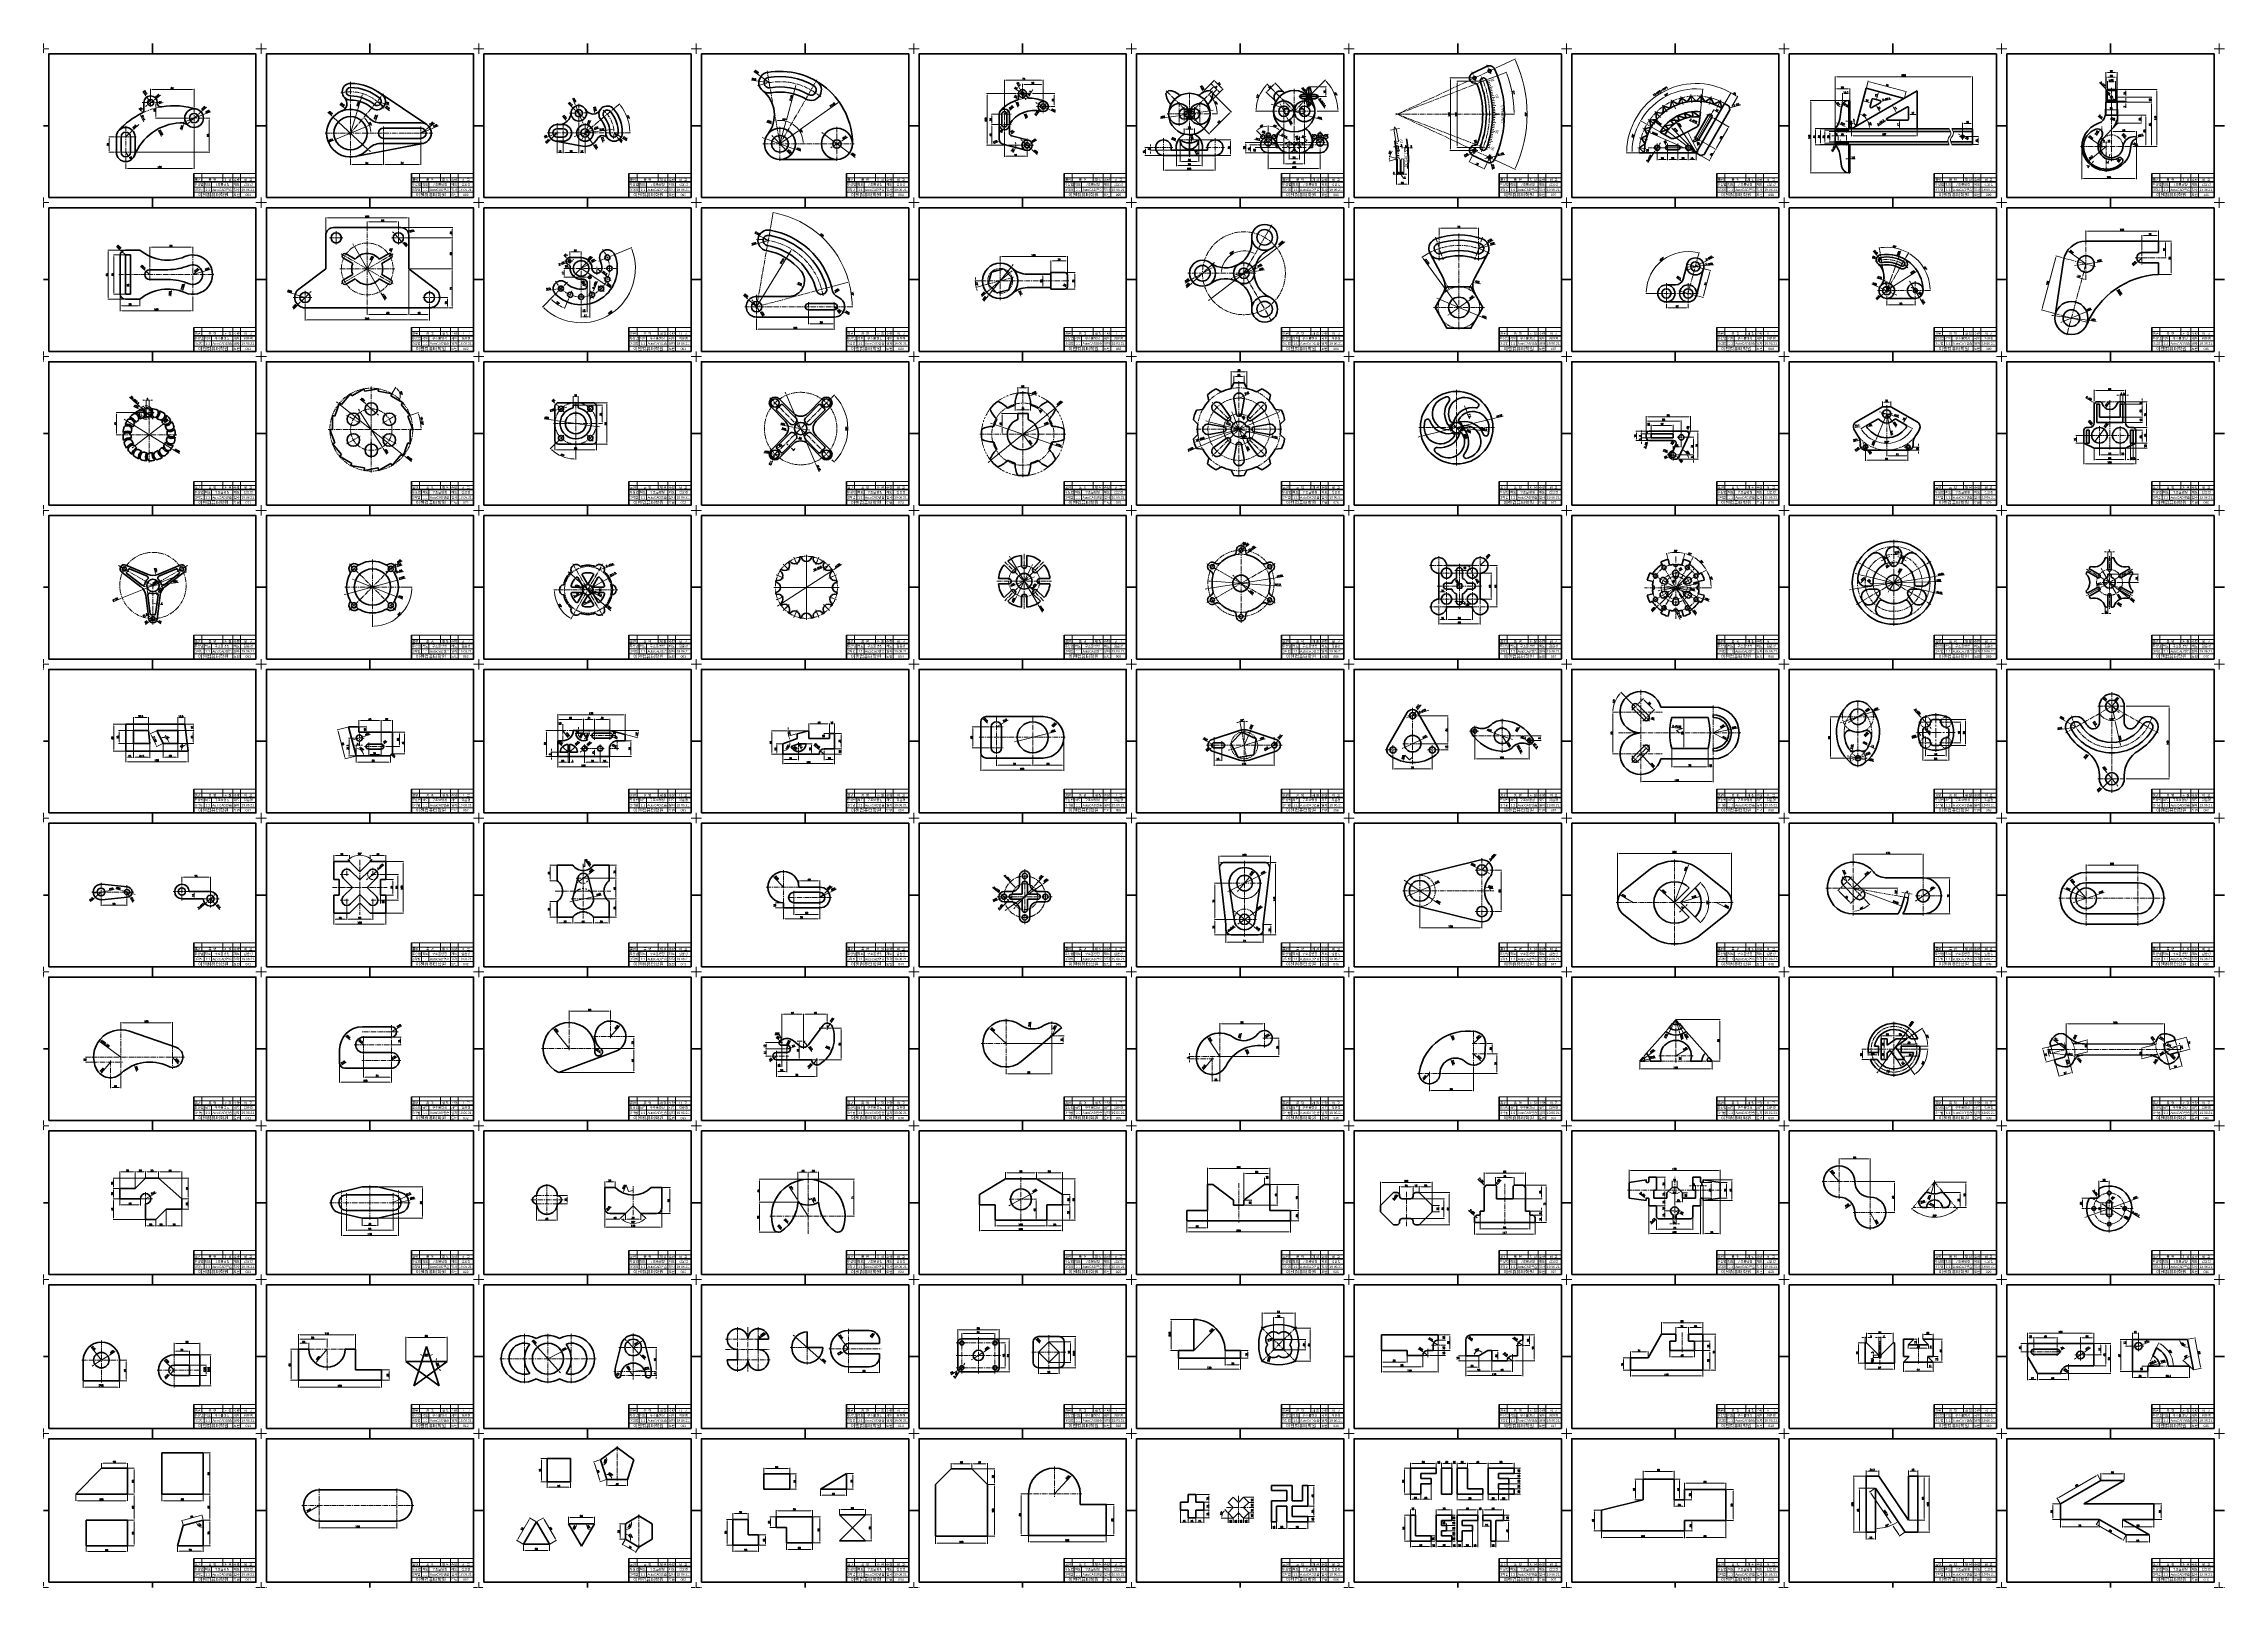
# Model space of a CAD drawing. Header units: millimetres. Extents: x 0 to 4210, y 0 to 2980.
import ezdxf
from ezdxf.enums import TextEntityAlignment as Align

# ---------------------------------------------------------------- set-up
doc = ezdxf.new("R2010")
doc.units = ezdxf.units.MM
doc.linetypes.add('CENTER2', pattern=[28.575, 19.05, -3.175, 3.175, -3.175])
doc.linetypes.add('PHANTOM2', pattern=[31.75, 15.875, -3.175, 3.175, -3.175, 3.175, -3.175])
for name, color, linetype, lineweight in [('가는선', 1, 'Continuous', 13), ('가상선', 1, 'PHANTOM2', 13), ('구분선', 1, 'PHANTOM2', 13), ('문자', 2, 'Continuous', 20), ('외곽선', 4, 'Continuous', 70), ('외형선', 3, 'Continuous', 40), ('중심선', 1, 'CENTER2', 13), ('치수선', 1, 'Continuous', 13)]:
    doc.layers.add(name, color=color, linetype=linetype, lineweight=lineweight)
doc.styles.get("Standard").update_dxf_attribs({"font": 'romans.shx'})
doc.styles.add('한글', font='')
doc.styles.get('한글').set_extended_font_data('Gulim')
doc.dimstyles.new('ISO-25', dxfattribs={"dimtxt": 3.15, "dimasz": 3.15, "dimexe": 1, "dimexo": 1, "dimgap": 1, "dimtad": 1, "dimdsep": 46, "dimtxsty": 'Standard', "dimcen": 2.5, "dimclrd": 1, "dimclre": 1, "dimclrt": 2, "dimadec": 0, "dimazin": 0, "dimtfac": 1, "dimtmove": 0, "dimatfit": 3, "dimfxl": 0, "dimarcsym": 0})

# ---------------------------------------------------------------- blocks, each defined once
blk = doc.blocks.new('_DotSmall')
at = {"color": 0, "linetype": 'ByBlock', "const_width": 0.5}
blk.add_lwpolyline([(-0.0625, 0, 1), (0.0625, 0, 1)], format="xyb", close=True, dxfattribs=at)

msp = doc.modelspace()

# ---------------------------------------------------------------- hatches: boundary and pattern name
at = {"layer": '치수선'}
h = msp.add_hatch(color=256, dxfattribs=at)
h.dxf.hatch_style = 1
h.paths.add_polyline_path([(4013.8, 2302.1), (4013.8, 2301.6), (4014.3, 2301.6, 0.414214)])
h.paths.add_polyline_path([(4013.8, 2302.1, 0.414214), (4013.3, 2301.6), (4013.8, 2301.6)])
h.paths.add_polyline_path([(4013.8, 2301.6), (4013.3, 2301.6, 0.414214), (4013.8, 2301.1)])
h.paths.add_polyline_path([(4014.3, 2301.6), (4013.8, 2301.6), (4013.8, 2301.1, 0.414214)])
h = msp.add_hatch(color=256, dxfattribs=at)
h.dxf.hatch_style = 1
h.paths.add_polyline_path([(3084.6, 2219.5, 0.414214), (3084.1, 2219), (3084.6, 2219)])
h.paths.add_polyline_path([(3084.6, 2219.5), (3084.6, 2219), (3085.1, 2219, 0.414214)])
h.paths.add_polyline_path([(3085.1, 2219), (3084.6, 2219), (3084.6, 2218.5, 0.414214)])
h.paths.add_polyline_path([(3084.6, 2219), (3084.1, 2219, 0.414214), (3084.6, 2218.5)])

# ---------------------------------------------------------------- linework, layer by layer
at = {"color": 1, "ltscale": 0.5}
msp.add_line((4044.1, 2781.7), (4032.9, 2785.6), dxfattribs=at)
at = {"color": 1}
for p, q in [((3607.1, 1639.1), (3616.2, 1641.9)), ((2607.2, 746.8), (2615.1, 757.2))]:
    msp.add_line(p, q, dxfattribs=at)
at = {"color": 1, "ltscale": 0.5}
for points in [[(4033.1, 2786.1), (4032.7, 2785.1), (4029.9, 2786.7)], [(965.4, 2469.3), (966.1, 2470), (963.5, 2471.9)]]:
    msp.add_solid(points, dxfattribs=at)
at = {"color": 1}
for points in [[(3616.1, 1642.4), (3616.4, 1641.4), (3619.2, 1642.8)], [(2614.7, 757.5), (2615.5, 756.9), (2617, 759.7)]]:
    msp.add_solid(points, dxfattribs=at)
at = {"layer": '가는선', "ltscale": 0.5}
for p, q in [((3984.1, 2891.7), (3984.1, 2868.7)), ((4000.1, 2891.7), (4000.1, 2868.7)), ((290, 2729), (410, 2729)), ((290, 2721), (410, 2721)), ((290, 2703), (410, 2703)), ((305.6, 2729), (305.6, 2713)), ((309.7, 2713), (309.7, 2693)), ((323.8, 2713), (323.8, 2693)), ((346.2, 2729), (346.2, 2713)), ((365.3, 2729), (365.3, 2683)), ((380, 2729), (380, 2683)), ((710, 2729), (830, 2729)), ((710, 2721), (830, 2721)), ((710, 2703), (830, 2703)), ((725.6, 2729), (725.6, 2713)), ((729.7, 2713), (729.7, 2693)), ((743.8, 2713), (743.8, 2693)), ((766.2, 2729), (766.2, 2713)), ((785.3, 2729), (785.3, 2683)), ((800, 2729), (800, 2683)), ((1130, 2729), (1250, 2729)), ((1130, 2721), (1250, 2721)), ((1130, 2703), (1250, 2703)), ((1145.6, 2729), (1145.6, 2713)), ((1149.7, 2713), (1149.7, 2693)), ((1163.8, 2713), (1163.8, 2693)), ((1186.2, 2729), (1186.2, 2713)), ((1205.3, 2729), (1205.3, 2683)), ((1220, 2729), (1220, 2683)), ((1550, 2729), (1670, 2729)), ((1550, 2721), (1670, 2721)), ((1550, 2703), (1670, 2703)), ((1565.6, 2729), (1565.6, 2713)), ((1569.7, 2713), (1569.7, 2693)), ((1583.8, 2713), (1583.8, 2693)), ((1606.2, 2729), (1606.2, 2713)), ((1625.3, 2729), (1625.3, 2683)), ((1640, 2729), (1640, 2683)), ((1970, 2729), (2090, 2729)), ((1970, 2721), (2090, 2721)), ((1970, 2703), (2090, 2703)), ((1985.6, 2729), (1985.6, 2713)), ((1989.7, 2713), (1989.7, 2693)), ((2003.8, 2713), (2003.8, 2693)), ((2026.2, 2729), (2026.2, 2713)), ((2045.3, 2729), (2045.3, 2683)), ((2060, 2729), (2060, 2683)), ((2390, 2729), (2510, 2729)), ((2390, 2721), (2510, 2721)), ((2390, 2703), (2510, 2703)), ((2405.6, 2729), (2405.6, 2713)), ((2409.7, 2713), (2409.7, 2693)), ((2423.8, 2713), (2423.8, 2693)), ((2446.2, 2729), (2446.2, 2713)), ((2465.3, 2729), (2465.3, 2683)), ((2480, 2729), (2480, 2683)), ((2810, 2729), (2930, 2729)), ((2810, 2721), (2930, 2721)), ((2810, 2703), (2930, 2703)), ((2825.6, 2729), (2825.6, 2713)), ((2829.7, 2713), (2829.7, 2693)), ((2843.8, 2713), (2843.8, 2693)), ((2866.2, 2729), (2866.2, 2713)), ((2885.3, 2729), (2885.3, 2683)), ((2900, 2729), (2900, 2683)), ((3230, 2729), (3350, 2729)), ((3230, 2721), (3350, 2721)), ((3230, 2703), (3350, 2703)), ((3245.6, 2729), (3245.6, 2713)), ((3249.7, 2713), (3249.7, 2693)), ((3263.8, 2713), (3263.8, 2693)), ((3286.2, 2729), (3286.2, 2713)), ((3305.3, 2729), (3305.3, 2683)), ((3320, 2729), (3320, 2683)), ((3650, 2729), (3770, 2729)), ((3650, 2721), (3770, 2721)), ((3650, 2703), (3770, 2703)), ((3665.6, 2729), (3665.6, 2713)), ((3669.7, 2713), (3669.7, 2693)), ((3683.8, 2713), (3683.8, 2693)), ((3706.2, 2729), (3706.2, 2713)), ((3725.3, 2729), (3725.3, 2683)), ((3740, 2729), (3740, 2683)), ((4070, 2729), (4190, 2729)), ((4070, 2721), (4190, 2721)), ((4070, 2703), (4190, 2703)), ((4085.6, 2729), (4085.6, 2713)), ((4089.7, 2713), (4089.7, 2693)), ((4103.8, 2713), (4103.8, 2693)), ((4126.2, 2729), (4126.2, 2713)), ((4145.3, 2729), (4145.3, 2683)), ((4160, 2729), (4160, 2683)), ((290, 2693), (410, 2693)), ((710, 2693), (830, 2693)), ((1130, 2693), (1250, 2693)), ((1550, 2693), (1670, 2693)), ((1970, 2693), (2090, 2693)), ((2390, 2693), (2510, 2693)), ((2810, 2693), (2930, 2693)), ((3230, 2693), (3350, 2693)), ((3650, 2693), (3770, 2693)), ((4070, 2693), (4190, 2693)), ((290, 2432), (410, 2432)), ((290, 2424), (410, 2424)), ((290, 2406), (410, 2406)), ((305.6, 2432), (305.6, 2416)), ((309.7, 2416), (309.7, 2396)), ((323.8, 2416), (323.8, 2396)), ((346.2, 2432), (346.2, 2416)), ((365.3, 2432), (365.3, 2386)), ((380, 2432), (380, 2386)), ((710, 2432), (830, 2432)), ((710, 2424), (830, 2424)), ((710, 2406), (830, 2406)), ((725.6, 2432), (725.6, 2416)), ((729.7, 2416), (729.7, 2396)), ((743.8, 2416), (743.8, 2396)), ((766.2, 2432), (766.2, 2416)), ((785.3, 2432), (785.3, 2386)), ((800, 2432), (800, 2386)), ((1130, 2432), (1250, 2432)), ((1130, 2424), (1250, 2424)), ((1130, 2406), (1250, 2406)), ((1145.6, 2432), (1145.6, 2416)), ((1149.7, 2416), (1149.7, 2396)), ((1163.8, 2416), (1163.8, 2396)), ((1186.2, 2432), (1186.2, 2416)), ((1205.3, 2432), (1205.3, 2386)), ((1220, 2432), (1220, 2386)), ((1550, 2432), (1670, 2432)), ((1550, 2424), (1670, 2424)), ((1550, 2406), (1670, 2406)), ((1565.6, 2432), (1565.6, 2416)), ((1569.7, 2416), (1569.7, 2396)), ((1583.8, 2416), (1583.8, 2396)), ((1606.2, 2432), (1606.2, 2416)), ((1625.3, 2432), (1625.3, 2386)), ((1640, 2432), (1640, 2386)), ((1970, 2432), (2090, 2432)), ((1970, 2424), (2090, 2424)), ((1970, 2406), (2090, 2406)), ((1985.6, 2432), (1985.6, 2416)), ((1989.7, 2416), (1989.7, 2396)), ((2003.8, 2416), (2003.8, 2396)), ((2026.2, 2432), (2026.2, 2416)), ((2045.3, 2432), (2045.3, 2386)), ((2060, 2432), (2060, 2386)), ((2390, 2432), (2510, 2432)), ((2390, 2424), (2510, 2424)), ((2390, 2406), (2510, 2406)), ((2405.6, 2432), (2405.6, 2416)), ((2409.7, 2416), (2409.7, 2396)), ((2423.8, 2416), (2423.8, 2396)), ((2446.2, 2432), (2446.2, 2416)), ((2465.3, 2432), (2465.3, 2386)), ((2480, 2432), (2480, 2386)), ((2810, 2432), (2930, 2432)), ((2810, 2424), (2930, 2424)), ((2810, 2406), (2930, 2406)), ((2825.6, 2432), (2825.6, 2416)), ((2829.7, 2416), (2829.7, 2396)), ((2843.8, 2416), (2843.8, 2396)), ((2866.2, 2432), (2866.2, 2416)), ((2885.3, 2432), (2885.3, 2386)), ((2900, 2432), (2900, 2386)), ((3230, 2432), (3350, 2432)), ((3230, 2424), (3350, 2424)), ((3230, 2406), (3350, 2406)), ((3245.6, 2432), (3245.6, 2416)), ((3249.7, 2416), (3249.7, 2396)), ((3263.8, 2416), (3263.8, 2396)), ((3286.2, 2432), (3286.2, 2416)), ((3305.3, 2432), (3305.3, 2386)), ((3320, 2432), (3320, 2386)), ((3650, 2432), (3770, 2432)), ((3650, 2424), (3770, 2424)), ((3650, 2406), (3770, 2406)), ((3665.6, 2432), (3665.6, 2416)), ((3669.7, 2416), (3669.7, 2396)), ((3683.8, 2416), (3683.8, 2396)), ((3706.2, 2432), (3706.2, 2416)), ((3725.3, 2432), (3725.3, 2386)), ((3740, 2432), (3740, 2386)), ((4070, 2432), (4190, 2432)), ((4070, 2424), (4190, 2424)), ((4070, 2406), (4190, 2406)), ((4085.6, 2432), (4085.6, 2416)), ((4089.7, 2416), (4089.7, 2396)), ((4103.8, 2416), (4103.8, 2396)), ((4126.2, 2432), (4126.2, 2416)), ((4145.3, 2432), (4145.3, 2386)), ((4160, 2432), (4160, 2386)), ((290, 2396), (410, 2396)), ((710, 2396), (830, 2396)), ((1130, 2396), (1250, 2396)), ((1550, 2396), (1670, 2396)), ((1970, 2396), (2090, 2396)), ((2390, 2396), (2510, 2396)), ((2810, 2396), (2930, 2396)), ((3230, 2396), (3350, 2396)), ((3650, 2396), (3770, 2396)), ((4070, 2396), (4190, 2396)), ((290, 2135), (410, 2135)), ((290, 2127), (410, 2127)), ((290, 2109), (410, 2109)), ((305.6, 2135), (305.6, 2119)), ((309.7, 2119), (309.7, 2099)), ((323.8, 2119), (323.8, 2099)), ((346.2, 2135), (346.2, 2119)), ((365.3, 2135), (365.3, 2089)), ((380, 2135), (380, 2089)), ((710, 2135), (830, 2135)), ((710, 2127), (830, 2127)), ((710, 2109), (830, 2109)), ((725.6, 2135), (725.6, 2119)), ((729.7, 2119), (729.7, 2099)), ((743.8, 2119), (743.8, 2099)), ((766.2, 2135), (766.2, 2119)), ((785.3, 2135), (785.3, 2089)), ((800, 2135), (800, 2089)), ((1130, 2135), (1250, 2135)), ((1130, 2127), (1250, 2127)), ((1130, 2109), (1250, 2109)), ((1145.6, 2135), (1145.6, 2119)), ((1149.7, 2119), (1149.7, 2099)), ((1163.8, 2119), (1163.8, 2099)), ((1186.2, 2135), (1186.2, 2119)), ((1205.3, 2135), (1205.3, 2089)), ((1220, 2135), (1220, 2089)), ((1550, 2135), (1670, 2135)), ((1550, 2127), (1670, 2127)), ((1550, 2109), (1670, 2109)), ((1565.6, 2135), (1565.6, 2119)), ((1569.7, 2119), (1569.7, 2099)), ((1583.8, 2119), (1583.8, 2099)), ((1606.2, 2135), (1606.2, 2119)), ((1625.3, 2135), (1625.3, 2089)), ((1640, 2135), (1640, 2089)), ((1970, 2135), (2090, 2135)), ((1970, 2127), (2090, 2127)), ((1970, 2109), (2090, 2109)), ((1985.6, 2135), (1985.6, 2119)), ((1989.7, 2119), (1989.7, 2099)), ((2003.8, 2119), (2003.8, 2099)), ((2026.2, 2135), (2026.2, 2119)), ((2045.3, 2135), (2045.3, 2089)), ((2060, 2135), (2060, 2089)), ((2390, 2135), (2510, 2135)), ((2390, 2127), (2510, 2127)), ((2390, 2109), (2510, 2109)), ((2405.6, 2135), (2405.6, 2119)), ((2409.7, 2119), (2409.7, 2099)), ((2423.8, 2119), (2423.8, 2099)), ((2446.2, 2135), (2446.2, 2119)), ((2465.3, 2135), (2465.3, 2089)), ((2480, 2135), (2480, 2089)), ((2810, 2135), (2930, 2135)), ((2810, 2127), (2930, 2127)), ((2810, 2109), (2930, 2109)), ((2825.6, 2135), (2825.6, 2119)), ((2829.7, 2119), (2829.7, 2099)), ((2843.8, 2119), (2843.8, 2099)), ((2866.2, 2135), (2866.2, 2119)), ((2885.3, 2135), (2885.3, 2089)), ((2900, 2135), (2900, 2089)), ((3230, 2135), (3350, 2135)), ((3230, 2127), (3350, 2127)), ((3230, 2109), (3350, 2109)), ((3245.6, 2135), (3245.6, 2119)), ((3249.7, 2119), (3249.7, 2099)), ((3263.8, 2119), (3263.8, 2099)), ((3286.2, 2135), (3286.2, 2119)), ((3305.3, 2135), (3305.3, 2089)), ((3320, 2135), (3320, 2089)), ((3650, 2135), (3770, 2135)), ((3650, 2127), (3770, 2127)), ((3650, 2109), (3770, 2109)), ((3665.6, 2135), (3665.6, 2119)), ((3669.7, 2119), (3669.7, 2099)), ((3683.8, 2119), (3683.8, 2099)), ((3706.2, 2135), (3706.2, 2119)), ((3725.3, 2135), (3725.3, 2089)), ((3740, 2135), (3740, 2089)), ((4070, 2135), (4190, 2135)), ((4070, 2127), (4190, 2127)), ((4070, 2109), (4190, 2109)), ((4085.6, 2135), (4085.6, 2119)), ((4089.7, 2119), (4089.7, 2099)), ((4103.8, 2119), (4103.8, 2099)), ((4126.2, 2135), (4126.2, 2119)), ((4145.3, 2135), (4145.3, 2089)), ((4160, 2135), (4160, 2089)), ((290, 2099), (410, 2099)), ((710, 2099), (830, 2099)), ((1130, 2099), (1250, 2099)), ((1550, 2099), (1670, 2099)), ((1970, 2099), (2090, 2099)), ((2390, 2099), (2510, 2099)), ((2810, 2099), (2930, 2099)), ((3230, 2099), (3350, 2099)), ((3650, 2099), (3770, 2099)), ((4070, 2099), (4190, 2099)), ((290, 1838), (410, 1838)), ((290, 1830), (410, 1830)), ((290, 1812), (410, 1812)), ((305.6, 1838), (305.6, 1822)), ((309.7, 1822), (309.7, 1802)), ((323.8, 1822), (323.8, 1802)), ((346.2, 1838), (346.2, 1822)), ((365.3, 1838), (365.3, 1792)), ((380, 1838), (380, 1792)), ((710, 1838), (830, 1838)), ((710, 1830), (830, 1830)), ((710, 1812), (830, 1812)), ((725.6, 1838), (725.6, 1822)), ((729.7, 1822), (729.7, 1802)), ((743.8, 1822), (743.8, 1802)), ((766.2, 1838), (766.2, 1822)), ((785.3, 1838), (785.3, 1792)), ((800, 1838), (800, 1792)), ((1130, 1838), (1250, 1838)), ((1130, 1830), (1250, 1830)), ((1130, 1812), (1250, 1812)), ((1145.6, 1838), (1145.6, 1822)), ((1149.7, 1822), (1149.7, 1802)), ((1163.8, 1822), (1163.8, 1802)), ((1186.2, 1838), (1186.2, 1822)), ((1205.3, 1838), (1205.3, 1792)), ((1220, 1838), (1220, 1792)), ((1550, 1838), (1670, 1838)), ((1550, 1830), (1670, 1830)), ((1550, 1812), (1670, 1812)), ((1565.6, 1838), (1565.6, 1822)), ((1569.7, 1822), (1569.7, 1802)), ((1583.8, 1822), (1583.8, 1802)), ((1606.2, 1838), (1606.2, 1822)), ((1625.3, 1838), (1625.3, 1792)), ((1640, 1838), (1640, 1792)), ((1970, 1838), (2090, 1838)), ((1970, 1830), (2090, 1830)), ((1970, 1812), (2090, 1812)), ((1985.6, 1838), (1985.6, 1822)), ((1989.7, 1822), (1989.7, 1802)), ((2003.8, 1822), (2003.8, 1802)), ((2026.2, 1838), (2026.2, 1822)), ((2045.3, 1838), (2045.3, 1792)), ((2060, 1838), (2060, 1792)), ((2390, 1838), (2510, 1838)), ((2390, 1830), (2510, 1830)), ((2390, 1812), (2510, 1812)), ((2405.6, 1838), (2405.6, 1822)), ((2409.7, 1822), (2409.7, 1802)), ((2423.8, 1822), (2423.8, 1802)), ((2446.2, 1838), (2446.2, 1822)), ((2465.3, 1838), (2465.3, 1792)), ((2480, 1838), (2480, 1792)), ((2810, 1838), (2930, 1838)), ((2810, 1830), (2930, 1830)), ((2810, 1812), (2930, 1812)), ((2825.6, 1838), (2825.6, 1822)), ((2829.7, 1822), (2829.7, 1802)), ((2843.8, 1822), (2843.8, 1802)), ((2866.2, 1838), (2866.2, 1822)), ((2885.3, 1838), (2885.3, 1792)), ((2900, 1838), (2900, 1792)), ((3230, 1838), (3350, 1838)), ((3230, 1830), (3350, 1830)), ((3230, 1812), (3350, 1812)), ((3245.6, 1838), (3245.6, 1822)), ((3249.7, 1822), (3249.7, 1802)), ((3263.8, 1822), (3263.8, 1802)), ((3286.2, 1838), (3286.2, 1822)), ((3305.3, 1838), (3305.3, 1792)), ((3320, 1838), (3320, 1792)), ((3650, 1838), (3770, 1838)), ((3650, 1830), (3770, 1830)), ((3650, 1812), (3770, 1812)), ((3665.6, 1838), (3665.6, 1822)), ((3669.7, 1822), (3669.7, 1802)), ((3683.8, 1822), (3683.8, 1802)), ((3706.2, 1838), (3706.2, 1822)), ((3725.3, 1838), (3725.3, 1792)), ((3740, 1838), (3740, 1792)), ((4070, 1838), (4190, 1838)), ((4070, 1830), (4190, 1830)), ((4070, 1812), (4190, 1812)), ((4085.6, 1838), (4085.6, 1822)), ((4089.7, 1822), (4089.7, 1802)), ((4103.8, 1822), (4103.8, 1802)), ((4126.2, 1838), (4126.2, 1822)), ((4145.3, 1838), (4145.3, 1792)), ((4160, 1838), (4160, 1792)), ((290, 1802), (410, 1802)), ((710, 1802), (830, 1802)), ((1130, 1802), (1250, 1802)), ((1550, 1802), (1670, 1802)), ((1970, 1802), (2090, 1802)), ((2390, 1802), (2510, 1802)), ((2810, 1802), (2930, 1802)), ((3230, 1802), (3350, 1802)), ((3650, 1802), (3770, 1802)), ((4070, 1802), (4190, 1802)), ((290, 1541), (410, 1541)), ((290, 1533), (410, 1533)), ((305.6, 1541), (305.6, 1525)), ((309.7, 1525), (309.7, 1505)), ((323.8, 1525), (323.8, 1505)), ((346.2, 1541), (346.2, 1525)), ((365.3, 1541), (365.3, 1495)), ((380, 1541), (380, 1495)), ((710, 1541), (830, 1541)), ((710, 1533), (830, 1533)), ((725.6, 1541), (725.6, 1525)), ((729.7, 1525), (729.7, 1505)), ((743.8, 1525), (743.8, 1505)), ((766.2, 1541), (766.2, 1525)), ((785.3, 1541), (785.3, 1495)), ((800, 1541), (800, 1495)), ((1130, 1541), (1250, 1541)), ((1130, 1533), (1250, 1533)), ((1145.6, 1541), (1145.6, 1525)), ((1149.7, 1525), (1149.7, 1505)), ((1163.8, 1525), (1163.8, 1505)), ((1186.2, 1541), (1186.2, 1525)), ((1205.3, 1541), (1205.3, 1495)), ((1220, 1541), (1220, 1495)), ((1550, 1541), (1670, 1541)), ((1550, 1533), (1670, 1533)), ((1565.6, 1541), (1565.6, 1525)), ((1569.7, 1525), (1569.7, 1505)), ((1583.8, 1525), (1583.8, 1505)), ((1606.2, 1541), (1606.2, 1525)), ((1625.3, 1541), (1625.3, 1495)), ((1640, 1541), (1640, 1495)), ((1970, 1541), (2090, 1541)), ((1970, 1533), (2090, 1533)), ((1985.6, 1541), (1985.6, 1525)), ((1989.7, 1525), (1989.7, 1505)), ((2003.8, 1525), (2003.8, 1505)), ((2026.2, 1541), (2026.2, 1525)), ((2045.3, 1541), (2045.3, 1495)), ((2060, 1541), (2060, 1495)), ((2390, 1541), (2510, 1541)), ((2390, 1533), (2510, 1533)), ((2405.6, 1541), (2405.6, 1525)), ((2409.7, 1525), (2409.7, 1505)), ((2423.8, 1525), (2423.8, 1505)), ((2446.2, 1541), (2446.2, 1525)), ((2465.3, 1541), (2465.3, 1495)), ((2480, 1541), (2480, 1495)), ((2810, 1541), (2930, 1541)), ((2810, 1533), (2930, 1533)), ((2825.6, 1541), (2825.6, 1525)), ((2829.7, 1525), (2829.7, 1505)), ((2843.8, 1525), (2843.8, 1505)), ((2866.2, 1541), (2866.2, 1525)), ((2885.3, 1541), (2885.3, 1495)), ((2900, 1541), (2900, 1495)), ((3230, 1541), (3350, 1541)), ((3230, 1533), (3350, 1533)), ((3245.6, 1541), (3245.6, 1525)), ((3249.7, 1525), (3249.7, 1505)), ((3263.8, 1525), (3263.8, 1505)), ((3286.2, 1541), (3286.2, 1525)), ((3305.3, 1541), (3305.3, 1495)), ((3320, 1541), (3320, 1495)), ((3650, 1541), (3770, 1541)), ((3650, 1533), (3770, 1533)), ((3665.6, 1541), (3665.6, 1525)), ((3669.7, 1525), (3669.7, 1505)), ((3683.8, 1525), (3683.8, 1505)), ((3706.2, 1541), (3706.2, 1525)), ((3725.3, 1541), (3725.3, 1495)), ((3740, 1541), (3740, 1495)), ((4070, 1541), (4190, 1541)), ((4070, 1533), (4190, 1533)), ((4085.6, 1541), (4085.6, 1525)), ((4089.7, 1525), (4089.7, 1505)), ((4103.8, 1525), (4103.8, 1505)), ((4126.2, 1541), (4126.2, 1525)), ((4145.3, 1541), (4145.3, 1495)), ((4160, 1541), (4160, 1495)), ((290, 1515), (410, 1515)), ((290, 1505), (410, 1505)), ((710, 1515), (830, 1515)), ((710, 1505), (830, 1505)), ((1130, 1515), (1250, 1515)), ((1130, 1505), (1250, 1505)), ((1550, 1515), (1670, 1515)), ((1550, 1505), (1670, 1505)), ((1970, 1515), (2090, 1515)), ((1970, 1505), (2090, 1505)), ((2390, 1515), (2510, 1515)), ((2390, 1505), (2510, 1505)), ((2810, 1515), (2930, 1515)), ((2810, 1505), (2930, 1505)), ((3230, 1515), (3350, 1515)), ((3230, 1505), (3350, 1505)), ((3650, 1515), (3770, 1515)), ((3650, 1505), (3770, 1505)), ((4070, 1515), (4190, 1515)), ((4070, 1505), (4190, 1505)), ((290, 1244), (410, 1244)), ((290, 1236), (410, 1236)), ((305.6, 1244), (305.6, 1228)), ((309.7, 1228), (309.7, 1208)), ((323.8, 1228), (323.8, 1208)), ((346.2, 1244), (346.2, 1228)), ((365.3, 1244), (365.3, 1198)), ((380, 1244), (380, 1198)), ((710, 1244), (830, 1244)), ((710, 1236), (830, 1236)), ((725.6, 1244), (725.6, 1228)), ((729.7, 1228), (729.7, 1208)), ((743.8, 1228), (743.8, 1208)), ((766.2, 1244), (766.2, 1228)), ((785.3, 1244), (785.3, 1198)), ((800, 1244), (800, 1198)), ((1130, 1244), (1250, 1244)), ((1130, 1236), (1250, 1236)), ((1145.6, 1244), (1145.6, 1228)), ((1149.7, 1228), (1149.7, 1208)), ((1163.8, 1228), (1163.8, 1208)), ((1186.2, 1244), (1186.2, 1228)), ((1205.3, 1244), (1205.3, 1198)), ((1220, 1244), (1220, 1198)), ((1550, 1244), (1670, 1244)), ((1550, 1236), (1670, 1236)), ((1565.6, 1244), (1565.6, 1228)), ((1569.7, 1228), (1569.7, 1208)), ((1583.8, 1228), (1583.8, 1208)), ((1606.2, 1244), (1606.2, 1228)), ((1625.3, 1244), (1625.3, 1198)), ((1640, 1244), (1640, 1198)), ((1970, 1244), (2090, 1244)), ((1970, 1236), (2090, 1236)), ((1985.6, 1244), (1985.6, 1228)), ((1989.7, 1228), (1989.7, 1208)), ((2003.8, 1228), (2003.8, 1208)), ((2026.2, 1244), (2026.2, 1228)), ((2045.3, 1244), (2045.3, 1198)), ((2060, 1244), (2060, 1198)), ((2390, 1244), (2510, 1244)), ((2390, 1236), (2510, 1236)), ((2405.6, 1244), (2405.6, 1228)), ((2409.7, 1228), (2409.7, 1208)), ((2423.8, 1228), (2423.8, 1208)), ((2446.2, 1244), (2446.2, 1228)), ((2465.3, 1244), (2465.3, 1198)), ((2480, 1244), (2480, 1198)), ((2810, 1244), (2930, 1244)), ((2810, 1236), (2930, 1236)), ((2825.6, 1244), (2825.6, 1228)), ((2829.7, 1228), (2829.7, 1208)), ((2843.8, 1228), (2843.8, 1208)), ((2866.2, 1244), (2866.2, 1228)), ((2885.3, 1244), (2885.3, 1198)), ((2900, 1244), (2900, 1198)), ((3230, 1244), (3350, 1244)), ((3230, 1236), (3350, 1236)), ((3245.6, 1244), (3245.6, 1228)), ((3249.7, 1228), (3249.7, 1208)), ((3263.8, 1228), (3263.8, 1208)), ((3286.2, 1244), (3286.2, 1228)), ((3305.3, 1244), (3305.3, 1198)), ((3320, 1244), (3320, 1198)), ((3650, 1244), (3770, 1244)), ((3650, 1236), (3770, 1236)), ((3665.6, 1244), (3665.6, 1228)), ((3669.7, 1228), (3669.7, 1208)), ((3683.8, 1228), (3683.8, 1208)), ((3706.2, 1244), (3706.2, 1228)), ((3725.3, 1244), (3725.3, 1198)), ((3740, 1244), (3740, 1198)), ((4070, 1244), (4190, 1244)), ((4070, 1236), (4190, 1236)), ((4085.6, 1244), (4085.6, 1228)), ((4089.7, 1228), (4089.7, 1208)), ((4103.8, 1228), (4103.8, 1208)), ((4126.2, 1244), (4126.2, 1228)), ((4145.3, 1244), (4145.3, 1198)), ((4160, 1244), (4160, 1198)), ((290, 1218), (410, 1218)), ((290, 1208), (410, 1208)), ((710, 1218), (830, 1218)), ((710, 1208), (830, 1208)), ((1130, 1218), (1250, 1218)), ((1130, 1208), (1250, 1208)), ((1550, 1218), (1670, 1218)), ((1550, 1208), (1670, 1208)), ((1970, 1218), (2090, 1218)), ((1970, 1208), (2090, 1208)), ((2390, 1218), (2510, 1218)), ((2390, 1208), (2510, 1208)), ((2810, 1218), (2930, 1218)), ((2810, 1208), (2930, 1208)), ((3230, 1218), (3350, 1218)), ((3230, 1208), (3350, 1208)), ((3650, 1218), (3770, 1218)), ((3650, 1208), (3770, 1208)), ((4070, 1218), (4190, 1218)), ((4070, 1208), (4190, 1208)), ((290, 947), (410, 947)), ((290, 939), (410, 939)), ((305.6, 947), (305.6, 931)), ((309.7, 931), (309.7, 911)), ((323.8, 931), (323.8, 911)), ((346.2, 947), (346.2, 931)), ((365.3, 947), (365.3, 901)), ((380, 947), (380, 901)), ((710, 947), (830, 947)), ((710, 939), (830, 939)), ((725.6, 947), (725.6, 931)), ((729.7, 931), (729.7, 911)), ((743.8, 931), (743.8, 911)), ((766.2, 947), (766.2, 931)), ((785.3, 947), (785.3, 901)), ((800, 947), (800, 901)), ((1130, 947), (1250, 947)), ((1130, 939), (1250, 939)), ((1145.6, 947), (1145.6, 931)), ((1149.7, 931), (1149.7, 911)), ((1163.8, 931), (1163.8, 911)), ((1186.2, 947), (1186.2, 931)), ((1205.3, 947), (1205.3, 901)), ((1220, 947), (1220, 901)), ((1550, 947), (1670, 947)), ((1550, 939), (1670, 939)), ((1565.6, 947), (1565.6, 931)), ((1569.7, 931), (1569.7, 911)), ((1583.8, 931), (1583.8, 911)), ((1606.2, 947), (1606.2, 931)), ((1625.3, 947), (1625.3, 901)), ((1640, 947), (1640, 901)), ((1970, 947), (2090, 947)), ((1970, 939), (2090, 939)), ((1985.6, 947), (1985.6, 931)), ((1989.7, 931), (1989.7, 911)), ((2003.8, 931), (2003.8, 911)), ((2026.2, 947), (2026.2, 931)), ((2045.3, 947), (2045.3, 901)), ((2060, 947), (2060, 901)), ((2390, 947), (2510, 947)), ((2390, 939), (2510, 939)), ((2405.6, 947), (2405.6, 931)), ((2409.7, 931), (2409.7, 911)), ((2423.8, 931), (2423.8, 911)), ((2446.2, 947), (2446.2, 931)), ((2465.3, 947), (2465.3, 901)), ((2480, 947), (2480, 901)), ((2810, 947), (2930, 947)), ((2810, 939), (2930, 939)), ((2825.6, 947), (2825.6, 931)), ((2829.7, 931), (2829.7, 911)), ((2843.8, 931), (2843.8, 911)), ((2866.2, 947), (2866.2, 931)), ((2885.3, 947), (2885.3, 901)), ((2900, 947), (2900, 901)), ((3230, 947), (3350, 947)), ((3230, 939), (3350, 939)), ((3245.6, 947), (3245.6, 931)), ((3249.7, 931), (3249.7, 911)), ((3263.8, 931), (3263.8, 911)), ((3286.2, 947), (3286.2, 931)), ((3305.3, 947), (3305.3, 901)), ((3320, 947), (3320, 901)), ((3650, 947), (3770, 947)), ((3650, 939), (3770, 939)), ((3665.6, 947), (3665.6, 931)), ((3669.7, 931), (3669.7, 911)), ((3683.8, 931), (3683.8, 911)), ((3706.2, 947), (3706.2, 931)), ((3725.3, 947), (3725.3, 901)), ((3740, 947), (3740, 901)), ((4070, 947), (4190, 947)), ((4070, 939), (4190, 939)), ((4085.6, 947), (4085.6, 931)), ((4089.7, 931), (4089.7, 911)), ((4103.8, 931), (4103.8, 911)), ((4126.2, 947), (4126.2, 931)), ((4145.3, 947), (4145.3, 901)), ((4160, 947), (4160, 901)), ((290, 921), (410, 921)), ((290, 911), (410, 911)), ((710, 921), (830, 921)), ((710, 911), (830, 911)), ((1130, 921), (1250, 921)), ((1130, 911), (1250, 911)), ((1550, 921), (1670, 921)), ((1550, 911), (1670, 911)), ((1970, 921), (2090, 921)), ((1970, 911), (2090, 911)), ((2390, 921), (2510, 921)), ((2390, 911), (2510, 911)), ((2810, 921), (2930, 921)), ((2810, 911), (2930, 911)), ((3230, 921), (3350, 921)), ((3230, 911), (3350, 911)), ((3650, 921), (3770, 921)), ((3650, 911), (3770, 911)), ((4070, 921), (4190, 921)), ((4070, 911), (4190, 911)), ((290, 650), (410, 650)), ((290, 642), (410, 642)), ((305.6, 650), (305.6, 634)), ((309.7, 634), (309.7, 614)), ((323.8, 634), (323.8, 614)), ((346.2, 650), (346.2, 634)), ((365.3, 650), (365.3, 604)), ((380, 650), (380, 604)), ((710, 650), (830, 650)), ((710, 642), (830, 642)), ((725.6, 650), (725.6, 634)), ((729.7, 634), (729.7, 614)), ((743.8, 634), (743.8, 614)), ((766.2, 650), (766.2, 634)), ((785.3, 650), (785.3, 604)), ((800, 650), (800, 604)), ((1130, 650), (1250, 650)), ((1130, 642), (1250, 642)), ((1145.6, 650), (1145.6, 634)), ((1149.7, 634), (1149.7, 614)), ((1163.8, 634), (1163.8, 614)), ((1186.2, 650), (1186.2, 634)), ((1205.3, 650), (1205.3, 604)), ((1220, 650), (1220, 604)), ((1550, 650), (1670, 650)), ((1550, 642), (1670, 642)), ((1565.6, 650), (1565.6, 634)), ((1569.7, 634), (1569.7, 614)), ((1583.8, 634), (1583.8, 614)), ((1606.2, 650), (1606.2, 634)), ((1625.3, 650), (1625.3, 604)), ((1640, 650), (1640, 604)), ((1970, 650), (2090, 650)), ((1970, 642), (2090, 642)), ((1985.6, 650), (1985.6, 634)), ((1989.7, 634), (1989.7, 614)), ((2003.8, 634), (2003.8, 614)), ((2026.2, 650), (2026.2, 634)), ((2045.3, 650), (2045.3, 604)), ((2060, 650), (2060, 604)), ((2390, 650), (2510, 650)), ((2390, 642), (2510, 642)), ((2405.6, 650), (2405.6, 634)), ((2409.7, 634), (2409.7, 614)), ((2423.8, 634), (2423.8, 614)), ((2446.2, 650), (2446.2, 634)), ((2465.3, 650), (2465.3, 604)), ((2480, 650), (2480, 604)), ((2810, 650), (2930, 650)), ((2810, 642), (2930, 642)), ((2825.6, 650), (2825.6, 634)), ((2829.7, 634), (2829.7, 614)), ((2843.8, 634), (2843.8, 614)), ((2866.2, 650), (2866.2, 634)), ((2885.3, 650), (2885.3, 604)), ((2900, 650), (2900, 604)), ((3230, 650), (3350, 650)), ((3230, 642), (3350, 642)), ((3245.6, 650), (3245.6, 634)), ((3249.7, 634), (3249.7, 614)), ((3263.8, 634), (3263.8, 614)), ((3286.2, 650), (3286.2, 634)), ((3305.3, 650), (3305.3, 604)), ((3320, 650), (3320, 604)), ((3650, 650), (3770, 650)), ((3650, 642), (3770, 642)), ((3665.6, 650), (3665.6, 634)), ((3669.7, 634), (3669.7, 614)), ((3683.8, 634), (3683.8, 614)), ((3706.2, 650), (3706.2, 634)), ((3725.3, 650), (3725.3, 604)), ((3740, 650), (3740, 604)), ((4070, 650), (4190, 650)), ((4070, 642), (4190, 642)), ((4085.6, 650), (4085.6, 634)), ((4089.7, 634), (4089.7, 614)), ((4103.8, 634), (4103.8, 614)), ((4126.2, 650), (4126.2, 634)), ((4145.3, 650), (4145.3, 604)), ((4160, 650), (4160, 604)), ((290, 624), (410, 624)), ((290, 614), (410, 614)), ((710, 624), (830, 624)), ((710, 614), (830, 614)), ((1130, 624), (1250, 624)), ((1130, 614), (1250, 614)), ((1550, 624), (1670, 624)), ((1550, 614), (1670, 614)), ((1970, 624), (2090, 624)), ((1970, 614), (2090, 614)), ((2390, 624), (2510, 624)), ((2390, 614), (2510, 614)), ((2810, 624), (2930, 624)), ((2810, 614), (2930, 614)), ((3230, 624), (3350, 624)), ((3230, 614), (3350, 614)), ((3650, 624), (3770, 624)), ((3650, 614), (3770, 614)), ((4070, 624), (4190, 624)), ((4070, 614), (4190, 614)), ((290, 353), (410, 353)), ((290, 345), (410, 345)), ((305.6, 353), (305.6, 337)), ((309.7, 337), (309.7, 317)), ((323.8, 337), (323.8, 317)), ((346.2, 353), (346.2, 337)), ((365.3, 353), (365.3, 307)), ((380, 353), (380, 307)), ((710, 353), (830, 353)), ((710, 345), (830, 345)), ((725.6, 353), (725.6, 337)), ((729.7, 337), (729.7, 317)), ((743.8, 337), (743.8, 317)), ((766.2, 353), (766.2, 337)), ((785.3, 353), (785.3, 307)), ((800, 353), (800, 307)), ((1130, 353), (1250, 353)), ((1130, 345), (1250, 345)), ((1145.6, 353), (1145.6, 337)), ((1149.7, 337), (1149.7, 317)), ((1163.8, 337), (1163.8, 317)), ((1186.2, 353), (1186.2, 337)), ((1205.3, 353), (1205.3, 307)), ((1220, 353), (1220, 307)), ((1550, 353), (1670, 353)), ((1550, 345), (1670, 345)), ((1565.6, 353), (1565.6, 337)), ((1569.7, 337), (1569.7, 317)), ((1583.8, 337), (1583.8, 317)), ((1606.2, 353), (1606.2, 337)), ((1625.3, 353), (1625.3, 307)), ((1640, 353), (1640, 307)), ((1970, 353), (2090, 353)), ((1970, 345), (2090, 345)), ((1985.6, 353), (1985.6, 337)), ((1989.7, 337), (1989.7, 317)), ((2003.8, 337), (2003.8, 317)), ((2026.2, 353), (2026.2, 337)), ((2045.3, 353), (2045.3, 307)), ((2060, 353), (2060, 307)), ((2390, 353), (2510, 353)), ((2390, 345), (2510, 345)), ((2405.6, 353), (2405.6, 337)), ((2409.7, 337), (2409.7, 317)), ((2423.8, 337), (2423.8, 317)), ((2446.2, 353), (2446.2, 337)), ((2465.3, 353), (2465.3, 307)), ((2480, 353), (2480, 307)), ((2810, 353), (2930, 353)), ((2810, 345), (2930, 345)), ((2825.6, 353), (2825.6, 337)), ((2829.7, 337), (2829.7, 317)), ((2843.8, 337), (2843.8, 317)), ((2866.2, 353), (2866.2, 337)), ((2885.3, 353), (2885.3, 307)), ((2900, 353), (2900, 307)), ((3230, 353), (3350, 353)), ((3230, 345), (3350, 345)), ((3245.6, 353), (3245.6, 337)), ((3249.7, 337), (3249.7, 317)), ((3263.8, 337), (3263.8, 317)), ((3286.2, 353), (3286.2, 337)), ((3305.3, 353), (3305.3, 307)), ((3320, 353), (3320, 307)), ((3650, 353), (3770, 353)), ((3650, 345), (3770, 345)), ((3665.6, 353), (3665.6, 337)), ((3669.7, 337), (3669.7, 317)), ((3683.8, 337), (3683.8, 317)), ((3706.2, 353), (3706.2, 337)), ((3725.3, 353), (3725.3, 307)), ((3740, 353), (3740, 307)), ((4070, 353), (4190, 353)), ((4070, 345), (4190, 345)), ((4085.6, 353), (4085.6, 337)), ((4089.7, 337), (4089.7, 317)), ((4103.8, 337), (4103.8, 317)), ((4126.2, 353), (4126.2, 337)), ((4145.3, 353), (4145.3, 307)), ((4160, 353), (4160, 307)), ((290, 327), (410, 327)), ((290, 317), (410, 317)), ((710, 327), (830, 327)), ((710, 317), (830, 317)), ((1130, 327), (1250, 327)), ((1130, 317), (1250, 317)), ((1550, 327), (1670, 327)), ((1550, 317), (1670, 317)), ((1970, 327), (2090, 327)), ((1970, 317), (2090, 317)), ((2390, 327), (2510, 327)), ((2390, 317), (2510, 317)), ((2810, 327), (2930, 327)), ((2810, 317), (2930, 317)), ((3230, 327), (3350, 327)), ((3230, 317), (3350, 317)), ((3650, 327), (3770, 327)), ((3650, 317), (3770, 317)), ((4070, 327), (4190, 327)), ((4070, 317), (4190, 317)), ((290, 56), (410, 56)), ((290, 48), (410, 48)), ((305.6, 56), (305.6, 40)), ((346.2, 56), (346.2, 40)), ((365.3, 56), (365.3, 10)), ((380, 56), (380, 10)), ((710, 56), (830, 56)), ((710, 48), (830, 48)), ((725.6, 56), (725.6, 40)), ((766.2, 56), (766.2, 40)), ((785.3, 56), (785.3, 10)), ((800, 56), (800, 10)), ((1130, 56), (1250, 56)), ((1130, 48), (1250, 48)), ((1145.6, 56), (1145.6, 40)), ((1186.2, 56), (1186.2, 40)), ((1205.3, 56), (1205.3, 10)), ((1220, 56), (1220, 10)), ((1550, 56), (1670, 56)), ((1550, 48), (1670, 48)), ((1565.6, 56), (1565.6, 40)), ((1606.2, 56), (1606.2, 40)), ((1625.3, 56), (1625.3, 10)), ((1640, 56), (1640, 10)), ((1970, 56), (2090, 56)), ((1970, 48), (2090, 48)), ((1985.6, 56), (1985.6, 40)), ((2026.2, 56), (2026.2, 40)), ((2045.3, 56), (2045.3, 10)), ((2060, 56), (2060, 10)), ((2390, 56), (2510, 56)), ((2390, 48), (2510, 48)), ((2405.6, 56), (2405.6, 40)), ((2446.2, 56), (2446.2, 40)), ((2465.3, 56), (2465.3, 10)), ((2480, 56), (2480, 10)), ((2810, 56), (2930, 56)), ((2810, 48), (2930, 48)), ((2825.6, 56), (2825.6, 40)), ((2866.2, 56), (2866.2, 40)), ((2885.3, 56), (2885.3, 10)), ((2900, 56), (2900, 10)), ((3230, 56), (3350, 56)), ((3230, 48), (3350, 48)), ((3245.6, 56), (3245.6, 40)), ((3286.2, 56), (3286.2, 40)), ((3305.3, 56), (3305.3, 10)), ((3320, 56), (3320, 10)), ((3650, 56), (3770, 56)), ((3650, 48), (3770, 48)), ((3665.6, 56), (3665.6, 40)), ((3706.2, 56), (3706.2, 40)), ((3725.3, 56), (3725.3, 10)), ((3740, 56), (3740, 10)), ((4070, 56), (4190, 56)), ((4070, 48), (4190, 48)), ((4085.6, 56), (4085.6, 40)), ((4126.2, 56), (4126.2, 40)), ((4145.3, 56), (4145.3, 10)), ((4160, 56), (4160, 10)), ((290, 30), (410, 30)), ((290, 20), (410, 20)), ((309.7, 40), (309.7, 20)), ((323.8, 40), (323.8, 20)), ((710, 30), (830, 30)), ((710, 20), (830, 20)), ((729.7, 40), (729.7, 20)), ((743.8, 40), (743.8, 20)), ((1130, 30), (1250, 30)), ((1130, 20), (1250, 20)), ((1149.7, 40), (1149.7, 20)), ((1163.8, 40), (1163.8, 20)), ((1550, 30), (1670, 30)), ((1550, 20), (1670, 20)), ((1569.7, 40), (1569.7, 20)), ((1583.8, 40), (1583.8, 20)), ((1970, 30), (2090, 30)), ((1970, 20), (2090, 20)), ((1989.7, 40), (1989.7, 20)), ((2003.8, 40), (2003.8, 20)), ((2390, 30), (2510, 30)), ((2390, 20), (2510, 20)), ((2409.7, 40), (2409.7, 20)), ((2423.8, 40), (2423.8, 20)), ((2810, 30), (2930, 30)), ((2810, 20), (2930, 20)), ((2829.7, 40), (2829.7, 20)), ((2843.8, 40), (2843.8, 20)), ((3230, 30), (3350, 30)), ((3230, 20), (3350, 20)), ((3249.7, 40), (3249.7, 20)), ((3263.8, 40), (3263.8, 20)), ((3650, 30), (3770, 30)), ((3650, 20), (3770, 20)), ((3669.7, 40), (3669.7, 20)), ((3683.8, 40), (3683.8, 20)), ((4070, 30), (4190, 30)), ((4070, 20), (4190, 20)), ((4089.7, 40), (4089.7, 20)), ((4103.8, 40), (4103.8, 20))]:
    msp.add_line(p, q, dxfattribs=at)
for points in [[(3678.7, 2815.4), (3681.7, 2805.3), (3676.5, 2795.7), (3678.7, 2785.4)], [(3683.7, 2815.4), (3686.7, 2805.3), (3681.5, 2795.7), (3683.7, 2785.4)]]:
    msp.add_spline(points, degree=3, dxfattribs=at)
at = {"layer": '가상선', "ltscale": 0.5}
for p, q in [((4004.1, 2826.7), (3993.6, 2815.4)), ((4004.1, 2841.7), (4004.1, 2826.7)), ((2198.9, 2805.4), (2224.9, 2805.4)), ((2406.4, 2777.3), (2395.1, 2788.6)), ((2422.2, 2777.3), (2433.5, 2788.6)), ((2701.7, 2527.6), (2713.3, 2505.8)), ((2762.9, 2527.6), (2751.3, 2505.8)), ((201.3, 1915.6), (199.2, 1932.5)), ((221.2, 1918.5), (220.9, 1915.6)), ((223, 1932.5), (221.5, 1920.9)), ((2279.8, 1399.5), (2268.6, 1399.5)), ((2268.6, 1399.5), (2269.9, 1388.3)), ((2357.3, 1399.5), (2368.6, 1399.5)), ((2368.6, 1399.5), (2367.3, 1388.3)), ((3493.5, 1349.9), (3592, 1332.5)), ((3144.6, 1088.4), (3151.2, 1095.9)), ((3151.2, 1095.9), (3151.2, 1095.9)), ((3151.2, 1095.9), (3157.8, 1088.4)), ((3138, 1080.8), (3131.4, 1073.3)), ((3164.3, 1080.8), (3170.9, 1073.3)), ((3094.3, 1030.9), (3087.8, 1023.4)), ((3091.2, 1015.9), (3101.2, 1015.9)), ((3122.9, 1015.9), (3179.5, 1015.9)), ((3201.2, 1015.9), (3211.2, 1015.9)), ((3208, 1030.9), (3214.6, 1023.4)), ((3908.2, 1025.4), (3901.2, 1051.5)), ((3917.7, 1049.5), (3939.9, 1049.3)), ((3921.4, 1027.5), (3936.8, 1027.6)), ((4058.8, 1028.3), (4081.3, 1028.5)), ((4064.7, 1048.5), (4078.1, 1048.5)), ((4097.8, 1026.9), (4091.6, 1050.1)), ((3650.3, 782.4), (3633.6, 762.4)), ((3650.3, 733), (3650.3, 782.4)), ((3650.3, 782.4), (3667.1, 762.4)), ((951.7, 740.3), (951.7, 756.3)), ((951.7, 756.3), (991.7, 756.3)), ((951.7, 740.3), (991.7, 740.3)), ((991.7, 740.3), (991.7, 756.3)), ((3622.7, 749.4), (3608.9, 733)), ((3630.3, 733), (3608.9, 733)), ((3670.3, 733), (3691.8, 733)), ((3678, 749.4), (3691.8, 733)), ((4071.8, 447.2), (4062.3, 426.8)), ((4084.8, 426.8), (4101.3, 426.8))]:
    msp.add_line(p, q, dxfattribs=at)
for centre, radius in [((1846.6, 2522), 24), ((2732.3, 2470.6), 40), ((632.6, 2234.9), 80), ((1890.5, 2226), 60), ((2727.8, 2238.7), 12.5), ((3150.8, 1929.7), 28), ((3150.8, 1929.7), 22), ((2317.8, 1625.5), 26)]:
    msp.add_circle(centre, radius, dxfattribs=at)
for centre, radius, start, end in [((3190.1, 2769), 110, 60, 180), ((252.4, 2716.1), 144, 99.8536, 115.8509), ((3992.1, 2781.7), 22, 0, 136.8796), ((197.7, 2267.9), 12.9, 34.3882, 320.4018), ((197.7, 2267.9), 10, 48.5576, 306.8699), ((2307.7, 2235.5), 80, 151.1931, 172.8069), ((2307.7, 2235.5), 80, 115.1931, 136.8069), ((2307.7, 2235.5), 80, 79.1931, 100.8069), ((2307.7, 2235.5), 80, 43.1931, 64.8069), ((2307.7, 2235.5), 80, 7.1931, 28.8069), ((2307.7, 2235.5), 80, 187.1931, 208.8069), ((2307.7, 2235.5), 80, 331.1931, 352.8069), ((3558.1, 2265.3), 70, 217.2195, 322.7805), ((2307.7, 2235.5), 80, 223.1931, 244.8069), ((2307.7, 2235.5), 80, 259.1931, 280.8069), ((2307.7, 2235.5), 80, 295.1931, 316.8069), ((1472.6, 1930.4), 60, 125.4396, 144.5604), ((1472.6, 1930.4), 60, 102.9147, 122.0604), ((1472.6, 1930.4), 60, 80.4135, 99.5604), ((1472.6, 1930.4), 60, 57.9162, 77.0355), ((1472.6, 1930.4), 60, 35.4225, 54.5604), ((2311.6, 1938.2), 56.1, 76.135, 104.1949), ((3571.7, 1939.1), 69.9, 55.6932, 124.3068), ((1472.6, 1930.4), 60, 170.4396, 189.5604), ((1472.6, 1930.4), 60, 147.9396, 167.0604), ((1472.6, 1930.4), 60, 12.9314, 32.0604), ((1472.6, 1930.4), 60, 350.4396, 9.5604), ((2311.6, 1938.2), 56.1, 135.6461, 164.8894), ((2311.6, 1938.2), 56.1, 16.1703, 43.8297), ((3571.7, 1939.1), 69.9, 175.6932, 244.3068), ((3571.7, 1939.1), 69.9, 295.6932, 4.3068), ((1472.6, 1930.4), 60, 192.9396, 212.0604), ((1472.6, 1930.4), 60, 215.4396, 234.5604), ((1472.6, 1930.4), 60, 305.4396, 324.5771), ((1472.6, 1930.4), 60, 327.9396, 347.0681), ((2311.6, 1938.1), 56.1, 195.1985, 224.1708), ((2311.6, 1938.2), 56.1, 315.8051, 343.865), ((1472.6, 1930.4), 60, 237.9396, 257.0604), ((1472.6, 1930.4), 60, 260.4396, 279.5865), ((1472.6, 1930.4), 60, 282.9396, 302.0836), ((2311.6, 1938.2), 56.1, 255.1106, 284.3539), ((3502.6, 1680.6), 30, 137.9222, 246.1322), ((3536, 1650.4), 60, 137.9222, 187.3806), ((3469.2, 1650.4), 60, 352.6194, 42.0778), ((3502.6, 1680.6), 30, 293.8678, 42.0778), ((3632.9, 1670.2), 10, 156.4218, 270), ((3632.9, 1670.2), 10, 0, 113.5782), ((3672.9, 1670.2), 10, 66.4218, 180), ((3672.9, 1670.2), 10, 270, 23.5782), ((3536, 1650.4), 60, 212.0269, 236.1737), ((3502.6, 1600.6), 15, 111.0741, 236.1737), ((3469.2, 1650.4), 60, 303.8263, 327.9731), ((3502.6, 1600.6), 15, 303.8263, 68.9259), ((3632.9, 1630.2), 10, 90, 203.5782), ((3632.9, 1630.2), 10, 240, 0), ((3672.9, 1630.2), 10, 180, 300), ((3672.9, 1630.2), 10, 336.4218, 90), ((635.5, 1376.3), 10, 135, 315), ((2318.6, 1359.5), 30, 180, 0), ((2318.6, 1359.5), 30, 188.2132, 351.7868), ((2656.7, 1344.6), 30, 256.0994, 103.9006), ((2318.6, 1289.5), 20, 351.7868, 188.2132), ((2318.6, 1289.5), 20, 351.7868, 188.2132), ((3878.6, 1031.5), 43, 337.5956, 45.7067), ((4117.9, 1044.7), 40, 157.9469, 232.0531)]:
    msp.add_arc(centre, radius, start, end, dxfattribs=at)
at = {"layer": '가상선'}
for centre, radius, start, end in [((1890.5, 2226), 80, 142.1808, 172.8192), ((1890.5, 2226), 80, 97.1808, 127.8192), ((1890.5, 2226), 80, 52.1808, 82.8192), ((1890.5, 2226), 80, 7.1808, 37.8192), ((1890.5, 2226), 80, 187.1808, 217.8192), ((1890.5, 2226), 80, 322.1808, 352.8192), ((1890.5, 2226), 80, 232.1808, 262.8192), ((1890.5, 2226), 80, 277.1808, 307.8192), ((1041.7, 1328.9), 20, 14.4775, 165.5225), ((1041.7, 1368.9), 10, 165.5225, 14.4775)]:
    msp.add_arc(centre, radius, start, end, dxfattribs=at)
at = {"layer": '구분선', "ltscale": 0.5}
for points in [[(0, 2980), (0, 2970), (10, 2970)], [(10, 2970), (0, 2970), (0, 2960)], [(410, 2970), (420, 2970), (420, 2980)], [(420, 2960), (420, 2970), (410, 2970)], [(420, 2980), (420, 2970), (430, 2970)], [(420, 2980), (420, 2970), (430, 2970)], [(430, 2970), (420, 2970), (420, 2960)], [(430, 2970), (420, 2970), (420, 2960)], [(830, 2970), (840, 2970), (840, 2980)], [(840, 2960), (840, 2970), (830, 2970)], [(840, 2980), (840, 2970), (850, 2970)], [(840, 2980), (840, 2970), (850, 2970)], [(850, 2970), (840, 2970), (840, 2960)], [(850, 2970), (840, 2970), (840, 2960)], [(1250, 2970), (1260, 2970), (1260, 2980)], [(1260, 2960), (1260, 2970), (1250, 2970)], [(1260, 2980), (1260, 2970), (1270, 2970)], [(1260, 2980), (1260, 2970), (1270, 2970)], [(1270, 2970), (1260, 2970), (1260, 2960)], [(1270, 2970), (1260, 2970), (1260, 2960)], [(1670, 2970), (1680, 2970), (1680, 2980)], [(1680, 2960), (1680, 2970), (1670, 2970)], [(1680, 2980), (1680, 2970), (1690, 2970)], [(1680, 2980), (1680, 2970), (1690, 2970)], [(1690, 2970), (1680, 2970), (1680, 2960)], [(1690, 2970), (1680, 2970), (1680, 2960)], [(2090, 2970), (2100, 2970), (2100, 2980)], [(2100, 2960), (2100, 2970), (2090, 2970)], [(2100, 2980), (2100, 2970), (2110, 2970)], [(2100, 2980), (2100, 2970), (2110, 2970)], [(2110, 2970), (2100, 2970), (2100, 2960)], [(2110, 2970), (2100, 2970), (2100, 2960)], [(2510, 2970), (2520, 2970), (2520, 2980)], [(2520, 2960), (2520, 2970), (2510, 2970)], [(2520, 2980), (2520, 2970), (2530, 2970)], [(2520, 2980), (2520, 2970), (2530, 2970)], [(2530, 2970), (2520, 2970), (2520, 2960)], [(2530, 2970), (2520, 2970), (2520, 2960)], [(2930, 2970), (2940, 2970), (2940, 2980)], [(2940, 2960), (2940, 2970), (2930, 2970)], [(2940, 2980), (2940, 2970), (2950, 2970)], [(2940, 2980), (2940, 2970), (2950, 2970)], [(2950, 2970), (2940, 2970), (2940, 2960)], [(2950, 2970), (2940, 2970), (2940, 2960)], [(3350, 2970), (3360, 2970), (3360, 2980)], [(3360, 2960), (3360, 2970), (3350, 2970)], [(3360, 2980), (3360, 2970), (3370, 2970)], [(3360, 2980), (3360, 2970), (3370, 2970)], [(3370, 2970), (3360, 2970), (3360, 2960)], [(3370, 2970), (3360, 2970), (3360, 2960)], [(3770, 2970), (3780, 2970), (3780, 2980)], [(3780, 2960), (3780, 2970), (3770, 2970)], [(3780, 2980), (3780, 2970), (3790, 2970)], [(3780, 2980), (3780, 2970), (3790, 2970)], [(3790, 2970), (3780, 2970), (3780, 2960)], [(3790, 2970), (3780, 2970), (3780, 2960)], [(4190, 2970), (4200, 2970), (4200, 2980)], [(4200, 2960), (4200, 2970), (4190, 2970)], [(4200, 2980), (4200, 2970), (4210, 2970)], [(4210, 2970), (4200, 2970), (4200, 2960)], [(0, 2683), (0, 2673), (10, 2673)], [(0, 2683), (0, 2673), (10, 2673)], [(10, 2673), (0, 2673), (0, 2663)], [(410, 2673), (420, 2673), (420, 2683)], [(410, 2673), (420, 2673), (420, 2683)], [(420, 2663), (420, 2673), (410, 2673)], [(420, 2683), (420, 2673), (430, 2673)], [(420, 2683), (420, 2673), (430, 2673)], [(420, 2683), (420, 2673), (430, 2673)], [(420, 2683), (420, 2673), (430, 2673)], [(430, 2673), (420, 2673), (420, 2663)], [(430, 2673), (420, 2673), (420, 2663)], [(830, 2673), (840, 2673), (840, 2683)], [(830, 2673), (840, 2673), (840, 2683)], [(840, 2663), (840, 2673), (830, 2673)], [(840, 2683), (840, 2673), (850, 2673)], [(840, 2683), (840, 2673), (850, 2673)], [(840, 2683), (840, 2673), (850, 2673)], [(840, 2683), (840, 2673), (850, 2673)], [(850, 2673), (840, 2673), (840, 2663)], [(850, 2673), (840, 2673), (840, 2663)], [(1250, 2673), (1260, 2673), (1260, 2683)], [(1250, 2673), (1260, 2673), (1260, 2683)], [(1260, 2663), (1260, 2673), (1250, 2673)], [(1260, 2683), (1260, 2673), (1270, 2673)], [(1260, 2683), (1260, 2673), (1270, 2673)], [(1260, 2683), (1260, 2673), (1270, 2673)], [(1260, 2683), (1260, 2673), (1270, 2673)], [(1270, 2673), (1260, 2673), (1260, 2663)], [(1270, 2673), (1260, 2673), (1260, 2663)], [(1670, 2673), (1680, 2673), (1680, 2683)], [(1670, 2673), (1680, 2673), (1680, 2683)], [(1680, 2663), (1680, 2673), (1670, 2673)], [(1680, 2683), (1680, 2673), (1690, 2673)], [(1680, 2683), (1680, 2673), (1690, 2673)], [(1680, 2683), (1680, 2673), (1690, 2673)], [(1680, 2683), (1680, 2673), (1690, 2673)], [(1690, 2673), (1680, 2673), (1680, 2663)], [(1690, 2673), (1680, 2673), (1680, 2663)], [(2090, 2673), (2100, 2673), (2100, 2683)], [(2090, 2673), (2100, 2673), (2100, 2683)], [(2100, 2663), (2100, 2673), (2090, 2673)], [(2100, 2683), (2100, 2673), (2110, 2673)], [(2100, 2683), (2100, 2673), (2110, 2673)], [(2100, 2683), (2100, 2673), (2110, 2673)], [(2100, 2683), (2100, 2673), (2110, 2673)], [(2110, 2673), (2100, 2673), (2100, 2663)], [(2110, 2673), (2100, 2673), (2100, 2663)], [(2510, 2673), (2520, 2673), (2520, 2683)], [(2510, 2673), (2520, 2673), (2520, 2683)], [(2520, 2663), (2520, 2673), (2510, 2673)], [(2520, 2683), (2520, 2673), (2530, 2673)], [(2520, 2683), (2520, 2673), (2530, 2673)], [(2520, 2683), (2520, 2673), (2530, 2673)], [(2520, 2683), (2520, 2673), (2530, 2673)], [(2530, 2673), (2520, 2673), (2520, 2663)], [(2530, 2673), (2520, 2673), (2520, 2663)], [(2930, 2673), (2940, 2673), (2940, 2683)], [(2930, 2673), (2940, 2673), (2940, 2683)], [(2940, 2663), (2940, 2673), (2930, 2673)], [(2940, 2683), (2940, 2673), (2950, 2673)], [(2940, 2683), (2940, 2673), (2950, 2673)], [(2940, 2683), (2940, 2673), (2950, 2673)], [(2940, 2683), (2940, 2673), (2950, 2673)], [(2950, 2673), (2940, 2673), (2940, 2663)], [(2950, 2673), (2940, 2673), (2940, 2663)], [(3350, 2673), (3360, 2673), (3360, 2683)], [(3350, 2673), (3360, 2673), (3360, 2683)], [(3360, 2663), (3360, 2673), (3350, 2673)], [(3360, 2683), (3360, 2673), (3370, 2673)], [(3360, 2683), (3360, 2673), (3370, 2673)], [(3360, 2683), (3360, 2673), (3370, 2673)], [(3360, 2683), (3360, 2673), (3370, 2673)], [(3370, 2673), (3360, 2673), (3360, 2663)], [(3370, 2673), (3360, 2673), (3360, 2663)], [(3770, 2673), (3780, 2673), (3780, 2683)], [(3770, 2673), (3780, 2673), (3780, 2683)], [(3780, 2663), (3780, 2673), (3770, 2673)], [(3780, 2683), (3780, 2673), (3790, 2673)], [(3780, 2683), (3780, 2673), (3790, 2673)], [(3780, 2683), (3780, 2673), (3790, 2673)], [(3780, 2683), (3780, 2673), (3790, 2673)], [(3790, 2673), (3780, 2673), (3780, 2663)], [(3790, 2673), (3780, 2673), (3780, 2663)], [(4190, 2673), (4200, 2673), (4200, 2683)], [(4190, 2673), (4200, 2673), (4200, 2683)], [(4200, 2663), (4200, 2673), (4190, 2673)], [(4200, 2683), (4200, 2673), (4210, 2673)], [(4200, 2683), (4200, 2673), (4210, 2673)], [(4210, 2673), (4200, 2673), (4200, 2663)], [(0, 2386), (0, 2376), (10, 2376)], [(0, 2386), (0, 2376), (10, 2376)], [(10, 2376), (0, 2376), (0, 2366)], [(410, 2376), (420, 2376), (420, 2386)], [(410, 2376), (420, 2376), (420, 2386)], [(420, 2366), (420, 2376), (410, 2376)], [(420, 2386), (420, 2376), (430, 2376)], [(420, 2386), (420, 2376), (430, 2376)], [(420, 2386), (420, 2376), (430, 2376)], [(420, 2386), (420, 2376), (430, 2376)], [(430, 2376), (420, 2376), (420, 2366)], [(430, 2376), (420, 2376), (420, 2366)], [(830, 2376), (840, 2376), (840, 2386)], [(830, 2376), (840, 2376), (840, 2386)], [(840, 2366), (840, 2376), (830, 2376)], [(840, 2386), (840, 2376), (850, 2376)], [(840, 2386), (840, 2376), (850, 2376)], [(840, 2386), (840, 2376), (850, 2376)], [(840, 2386), (840, 2376), (850, 2376)], [(850, 2376), (840, 2376), (840, 2366)], [(850, 2376), (840, 2376), (840, 2366)], [(1250, 2376), (1260, 2376), (1260, 2386)], [(1250, 2376), (1260, 2376), (1260, 2386)], [(1260, 2366), (1260, 2376), (1250, 2376)], [(1260, 2386), (1260, 2376), (1270, 2376)], [(1260, 2386), (1260, 2376), (1270, 2376)], [(1260, 2386), (1260, 2376), (1270, 2376)], [(1260, 2386), (1260, 2376), (1270, 2376)], [(1270, 2376), (1260, 2376), (1260, 2366)], [(1270, 2376), (1260, 2376), (1260, 2366)], [(1670, 2376), (1680, 2376), (1680, 2386)], [(1670, 2376), (1680, 2376), (1680, 2386)], [(1680, 2366), (1680, 2376), (1670, 2376)], [(1680, 2386), (1680, 2376), (1690, 2376)], [(1680, 2386), (1680, 2376), (1690, 2376)], [(1680, 2386), (1680, 2376), (1690, 2376)], [(1680, 2386), (1680, 2376), (1690, 2376)], [(1690, 2376), (1680, 2376), (1680, 2366)], [(1690, 2376), (1680, 2376), (1680, 2366)], [(2090, 2376), (2100, 2376), (2100, 2386)], [(2090, 2376), (2100, 2376), (2100, 2386)], [(2100, 2366), (2100, 2376), (2090, 2376)], [(2100, 2386), (2100, 2376), (2110, 2376)], [(2100, 2386), (2100, 2376), (2110, 2376)], [(2100, 2386), (2100, 2376), (2110, 2376)], [(2100, 2386), (2100, 2376), (2110, 2376)], [(2110, 2376), (2100, 2376), (2100, 2366)], [(2110, 2376), (2100, 2376), (2100, 2366)], [(2510, 2376), (2520, 2376), (2520, 2386)], [(2510, 2376), (2520, 2376), (2520, 2386)], [(2520, 2366), (2520, 2376), (2510, 2376)], [(2520, 2386), (2520, 2376), (2530, 2376)], [(2520, 2386), (2520, 2376), (2530, 2376)], [(2520, 2386), (2520, 2376), (2530, 2376)], [(2520, 2386), (2520, 2376), (2530, 2376)], [(2530, 2376), (2520, 2376), (2520, 2366)], [(2530, 2376), (2520, 2376), (2520, 2366)], [(2930, 2376), (2940, 2376), (2940, 2386)], [(2930, 2376), (2940, 2376), (2940, 2386)], [(2940, 2366), (2940, 2376), (2930, 2376)], [(2940, 2386), (2940, 2376), (2950, 2376)], [(2940, 2386), (2940, 2376), (2950, 2376)], [(2940, 2386), (2940, 2376), (2950, 2376)], [(2940, 2386), (2940, 2376), (2950, 2376)], [(2950, 2376), (2940, 2376), (2940, 2366)], [(2950, 2376), (2940, 2376), (2940, 2366)], [(3350, 2376), (3360, 2376), (3360, 2386)], [(3350, 2376), (3360, 2376), (3360, 2386)], [(3360, 2366), (3360, 2376), (3350, 2376)], [(3360, 2386), (3360, 2376), (3370, 2376)], [(3360, 2386), (3360, 2376), (3370, 2376)], [(3360, 2386), (3360, 2376), (3370, 2376)], [(3360, 2386), (3360, 2376), (3370, 2376)], [(3370, 2376), (3360, 2376), (3360, 2366)], [(3370, 2376), (3360, 2376), (3360, 2366)], [(3770, 2376), (3780, 2376), (3780, 2386)], [(3770, 2376), (3780, 2376), (3780, 2386)], [(3780, 2366), (3780, 2376), (3770, 2376)], [(3780, 2386), (3780, 2376), (3790, 2376)], [(3780, 2386), (3780, 2376), (3790, 2376)], [(3780, 2386), (3780, 2376), (3790, 2376)], [(3780, 2386), (3780, 2376), (3790, 2376)], [(3790, 2376), (3780, 2376), (3780, 2366)], [(3790, 2376), (3780, 2376), (3780, 2366)], [(4190, 2376), (4200, 2376), (4200, 2386)], [(4190, 2376), (4200, 2376), (4200, 2386)], [(4200, 2366), (4200, 2376), (4190, 2376)], [(4200, 2386), (4200, 2376), (4210, 2376)], [(4200, 2386), (4200, 2376), (4210, 2376)], [(4210, 2376), (4200, 2376), (4200, 2366)], [(0, 2089), (0, 2079), (10, 2079)], [(0, 2089), (0, 2079), (10, 2079)], [(10, 2079), (0, 2079), (0, 2069)], [(410, 2079), (420, 2079), (420, 2089)], [(410, 2079), (420, 2079), (420, 2089)], [(420, 2069), (420, 2079), (410, 2079)], [(420, 2089), (420, 2079), (430, 2079)], [(420, 2089), (420, 2079), (430, 2079)], [(420, 2089), (420, 2079), (430, 2079)], [(420, 2089), (420, 2079), (430, 2079)], [(430, 2079), (420, 2079), (420, 2069)], [(430, 2079), (420, 2079), (420, 2069)], [(830, 2079), (840, 2079), (840, 2089)], [(830, 2079), (840, 2079), (840, 2089)], [(840, 2069), (840, 2079), (830, 2079)], [(840, 2089), (840, 2079), (850, 2079)], [(840, 2089), (840, 2079), (850, 2079)], [(840, 2089), (840, 2079), (850, 2079)], [(840, 2089), (840, 2079), (850, 2079)], [(850, 2079), (840, 2079), (840, 2069)], [(850, 2079), (840, 2079), (840, 2069)], [(1250, 2079), (1260, 2079), (1260, 2089)], [(1250, 2079), (1260, 2079), (1260, 2089)], [(1260, 2069), (1260, 2079), (1250, 2079)], [(1260, 2089), (1260, 2079), (1270, 2079)], [(1260, 2089), (1260, 2079), (1270, 2079)], [(1260, 2089), (1260, 2079), (1270, 2079)], [(1260, 2089), (1260, 2079), (1270, 2079)], [(1270, 2079), (1260, 2079), (1260, 2069)], [(1270, 2079), (1260, 2079), (1260, 2069)], [(1670, 2079), (1680, 2079), (1680, 2089)], [(1670, 2079), (1680, 2079), (1680, 2089)], [(1680, 2069), (1680, 2079), (1670, 2079)], [(1680, 2089), (1680, 2079), (1690, 2079)], [(1680, 2089), (1680, 2079), (1690, 2079)], [(1680, 2089), (1680, 2079), (1690, 2079)], [(1680, 2089), (1680, 2079), (1690, 2079)], [(1690, 2079), (1680, 2079), (1680, 2069)], [(1690, 2079), (1680, 2079), (1680, 2069)], [(2090, 2079), (2100, 2079), (2100, 2089)], [(2090, 2079), (2100, 2079), (2100, 2089)], [(2100, 2069), (2100, 2079), (2090, 2079)], [(2100, 2089), (2100, 2079), (2110, 2079)], [(2100, 2089), (2100, 2079), (2110, 2079)], [(2100, 2089), (2100, 2079), (2110, 2079)], [(2100, 2089), (2100, 2079), (2110, 2079)], [(2110, 2079), (2100, 2079), (2100, 2069)], [(2110, 2079), (2100, 2079), (2100, 2069)], [(2510, 2079), (2520, 2079), (2520, 2089)], [(2510, 2079), (2520, 2079), (2520, 2089)], [(2520, 2069), (2520, 2079), (2510, 2079)], [(2520, 2089), (2520, 2079), (2530, 2079)], [(2520, 2089), (2520, 2079), (2530, 2079)], [(2520, 2089), (2520, 2079), (2530, 2079)], [(2520, 2089), (2520, 2079), (2530, 2079)], [(2530, 2079), (2520, 2079), (2520, 2069)], [(2530, 2079), (2520, 2079), (2520, 2069)], [(2930, 2079), (2940, 2079), (2940, 2089)], [(2930, 2079), (2940, 2079), (2940, 2089)], [(2940, 2069), (2940, 2079), (2930, 2079)], [(2940, 2089), (2940, 2079), (2950, 2079)], [(2940, 2089), (2940, 2079), (2950, 2079)], [(2940, 2089), (2940, 2079), (2950, 2079)], [(2940, 2089), (2940, 2079), (2950, 2079)], [(2950, 2079), (2940, 2079), (2940, 2069)], [(2950, 2079), (2940, 2079), (2940, 2069)], [(3350, 2079), (3360, 2079), (3360, 2089)], [(3350, 2079), (3360, 2079), (3360, 2089)], [(3360, 2069), (3360, 2079), (3350, 2079)], [(3360, 2089), (3360, 2079), (3370, 2079)], [(3360, 2089), (3360, 2079), (3370, 2079)], [(3360, 2089), (3360, 2079), (3370, 2079)], [(3360, 2089), (3360, 2079), (3370, 2079)], [(3370, 2079), (3360, 2079), (3360, 2069)], [(3370, 2079), (3360, 2079), (3360, 2069)], [(3770, 2079), (3780, 2079), (3780, 2089)], [(3770, 2079), (3780, 2079), (3780, 2089)], [(3780, 2069), (3780, 2079), (3770, 2079)], [(3780, 2089), (3780, 2079), (3790, 2079)], [(3780, 2089), (3780, 2079), (3790, 2079)], [(3780, 2089), (3780, 2079), (3790, 2079)], [(3780, 2089), (3780, 2079), (3790, 2079)], [(3790, 2079), (3780, 2079), (3780, 2069)], [(3790, 2079), (3780, 2079), (3780, 2069)], [(4190, 2079), (4200, 2079), (4200, 2089)], [(4190, 2079), (4200, 2079), (4200, 2089)], [(4200, 2069), (4200, 2079), (4190, 2079)], [(4200, 2089), (4200, 2079), (4210, 2079)], [(4200, 2089), (4200, 2079), (4210, 2079)], [(4210, 2079), (4200, 2079), (4200, 2069)], [(0, 1792), (0, 1782), (10, 1782)], [(0, 1792), (0, 1782), (10, 1782)], [(10, 1782), (0, 1782), (0, 1772)], [(410, 1782), (420, 1782), (420, 1792)], [(410, 1782), (420, 1782), (420, 1792)], [(420, 1772), (420, 1782), (410, 1782)], [(420, 1792), (420, 1782), (430, 1782)], [(420, 1792), (420, 1782), (430, 1782)], [(420, 1792), (420, 1782), (430, 1782)], [(420, 1792), (420, 1782), (430, 1782)], [(430, 1782), (420, 1782), (420, 1772)], [(430, 1782), (420, 1782), (420, 1772)], [(830, 1782), (840, 1782), (840, 1792)], [(830, 1782), (840, 1782), (840, 1792)], [(840, 1772), (840, 1782), (830, 1782)], [(840, 1792), (840, 1782), (850, 1782)], [(840, 1792), (840, 1782), (850, 1782)], [(840, 1792), (840, 1782), (850, 1782)], [(840, 1792), (840, 1782), (850, 1782)], [(850, 1782), (840, 1782), (840, 1772)], [(850, 1782), (840, 1782), (840, 1772)], [(1250, 1782), (1260, 1782), (1260, 1792)], [(1250, 1782), (1260, 1782), (1260, 1792)], [(1260, 1772), (1260, 1782), (1250, 1782)], [(1260, 1792), (1260, 1782), (1270, 1782)], [(1260, 1792), (1260, 1782), (1270, 1782)], [(1260, 1792), (1260, 1782), (1270, 1782)], [(1260, 1792), (1260, 1782), (1270, 1782)], [(1270, 1782), (1260, 1782), (1260, 1772)], [(1270, 1782), (1260, 1782), (1260, 1772)], [(1670, 1782), (1680, 1782), (1680, 1792)], [(1670, 1782), (1680, 1782), (1680, 1792)], [(1680, 1772), (1680, 1782), (1670, 1782)], [(1680, 1792), (1680, 1782), (1690, 1782)], [(1680, 1792), (1680, 1782), (1690, 1782)], [(1680, 1792), (1680, 1782), (1690, 1782)], [(1680, 1792), (1680, 1782), (1690, 1782)], [(1690, 1782), (1680, 1782), (1680, 1772)], [(1690, 1782), (1680, 1782), (1680, 1772)], [(2090, 1782), (2100, 1782), (2100, 1792)], [(2090, 1782), (2100, 1782), (2100, 1792)], [(2100, 1772), (2100, 1782), (2090, 1782)], [(2100, 1792), (2100, 1782), (2110, 1782)], [(2100, 1792), (2100, 1782), (2110, 1782)], [(2100, 1792), (2100, 1782), (2110, 1782)], [(2100, 1792), (2100, 1782), (2110, 1782)], [(2110, 1782), (2100, 1782), (2100, 1772)], [(2110, 1782), (2100, 1782), (2100, 1772)], [(2510, 1782), (2520, 1782), (2520, 1792)], [(2510, 1782), (2520, 1782), (2520, 1792)], [(2520, 1772), (2520, 1782), (2510, 1782)], [(2520, 1792), (2520, 1782), (2530, 1782)], [(2520, 1792), (2520, 1782), (2530, 1782)], [(2520, 1792), (2520, 1782), (2530, 1782)], [(2520, 1792), (2520, 1782), (2530, 1782)], [(2530, 1782), (2520, 1782), (2520, 1772)], [(2530, 1782), (2520, 1782), (2520, 1772)], [(2930, 1782), (2940, 1782), (2940, 1792)], [(2930, 1782), (2940, 1782), (2940, 1792)], [(2940, 1772), (2940, 1782), (2930, 1782)], [(2940, 1792), (2940, 1782), (2950, 1782)], [(2940, 1792), (2940, 1782), (2950, 1782)], [(2940, 1792), (2940, 1782), (2950, 1782)], [(2940, 1792), (2940, 1782), (2950, 1782)], [(2950, 1782), (2940, 1782), (2940, 1772)], [(2950, 1782), (2940, 1782), (2940, 1772)], [(3350, 1782), (3360, 1782), (3360, 1792)], [(3350, 1782), (3360, 1782), (3360, 1792)], [(3360, 1772), (3360, 1782), (3350, 1782)], [(3360, 1792), (3360, 1782), (3370, 1782)], [(3360, 1792), (3360, 1782), (3370, 1782)], [(3360, 1792), (3360, 1782), (3370, 1782)], [(3360, 1792), (3360, 1782), (3370, 1782)], [(3370, 1782), (3360, 1782), (3360, 1772)], [(3370, 1782), (3360, 1782), (3360, 1772)], [(3770, 1782), (3780, 1782), (3780, 1792)], [(3770, 1782), (3780, 1782), (3780, 1792)], [(3780, 1772), (3780, 1782), (3770, 1782)], [(3780, 1792), (3780, 1782), (3790, 1782)], [(3780, 1792), (3780, 1782), (3790, 1782)], [(3780, 1792), (3780, 1782), (3790, 1782)], [(3780, 1792), (3780, 1782), (3790, 1782)], [(3790, 1782), (3780, 1782), (3780, 1772)], [(3790, 1782), (3780, 1782), (3780, 1772)], [(4190, 1782), (4200, 1782), (4200, 1792)], [(4190, 1782), (4200, 1782), (4200, 1792)], [(4200, 1772), (4200, 1782), (4190, 1782)], [(4200, 1792), (4200, 1782), (4210, 1782)], [(4200, 1792), (4200, 1782), (4210, 1782)], [(4210, 1782), (4200, 1782), (4200, 1772)], [(0, 1495), (0, 1485), (10, 1485)], [(0, 1495), (0, 1485), (10, 1485)], [(10, 1485), (0, 1485), (0, 1475)], [(410, 1485), (420, 1485), (420, 1495)], [(410, 1485), (420, 1485), (420, 1495)], [(420, 1475), (420, 1485), (410, 1485)], [(420, 1495), (420, 1485), (430, 1485)], [(420, 1495), (420, 1485), (430, 1485)], [(420, 1495), (420, 1485), (430, 1485)], [(420, 1495), (420, 1485), (430, 1485)], [(430, 1485), (420, 1485), (420, 1475)], [(430, 1485), (420, 1485), (420, 1475)], [(830, 1485), (840, 1485), (840, 1495)], [(830, 1485), (840, 1485), (840, 1495)], [(840, 1475), (840, 1485), (830, 1485)], [(840, 1495), (840, 1485), (850, 1485)], [(840, 1495), (840, 1485), (850, 1485)], [(840, 1495), (840, 1485), (850, 1485)], [(840, 1495), (840, 1485), (850, 1485)], [(850, 1485), (840, 1485), (840, 1475)], [(850, 1485), (840, 1485), (840, 1475)], [(1250, 1485), (1260, 1485), (1260, 1495)], [(1250, 1485), (1260, 1485), (1260, 1495)], [(1260, 1475), (1260, 1485), (1250, 1485)], [(1260, 1495), (1260, 1485), (1270, 1485)], [(1260, 1495), (1260, 1485), (1270, 1485)], [(1260, 1495), (1260, 1485), (1270, 1485)], [(1260, 1495), (1260, 1485), (1270, 1485)], [(1270, 1485), (1260, 1485), (1260, 1475)], [(1270, 1485), (1260, 1485), (1260, 1475)], [(1670, 1485), (1680, 1485), (1680, 1495)], [(1670, 1485), (1680, 1485), (1680, 1495)], [(1680, 1475), (1680, 1485), (1670, 1485)], [(1680, 1495), (1680, 1485), (1690, 1485)], [(1680, 1495), (1680, 1485), (1690, 1485)], [(1680, 1495), (1680, 1485), (1690, 1485)], [(1680, 1495), (1680, 1485), (1690, 1485)], [(1690, 1485), (1680, 1485), (1680, 1475)], [(1690, 1485), (1680, 1485), (1680, 1475)], [(2090, 1485), (2100, 1485), (2100, 1495)], [(2090, 1485), (2100, 1485), (2100, 1495)], [(2100, 1475), (2100, 1485), (2090, 1485)], [(2100, 1495), (2100, 1485), (2110, 1485)], [(2100, 1495), (2100, 1485), (2110, 1485)], [(2100, 1495), (2100, 1485), (2110, 1485)], [(2100, 1495), (2100, 1485), (2110, 1485)], [(2110, 1485), (2100, 1485), (2100, 1475)], [(2110, 1485), (2100, 1485), (2100, 1475)], [(2510, 1485), (2520, 1485), (2520, 1495)], [(2510, 1485), (2520, 1485), (2520, 1495)], [(2520, 1475), (2520, 1485), (2510, 1485)], [(2520, 1495), (2520, 1485), (2530, 1485)], [(2520, 1495), (2520, 1485), (2530, 1485)], [(2520, 1495), (2520, 1485), (2530, 1485)], [(2520, 1495), (2520, 1485), (2530, 1485)], [(2530, 1485), (2520, 1485), (2520, 1475)], [(2530, 1485), (2520, 1485), (2520, 1475)], [(2930, 1485), (2940, 1485), (2940, 1495)], [(2930, 1485), (2940, 1485), (2940, 1495)], [(2940, 1475), (2940, 1485), (2930, 1485)], [(2940, 1495), (2940, 1485), (2950, 1485)], [(2940, 1495), (2940, 1485), (2950, 1485)], [(2940, 1495), (2940, 1485), (2950, 1485)], [(2940, 1495), (2940, 1485), (2950, 1485)], [(2950, 1485), (2940, 1485), (2940, 1475)], [(2950, 1485), (2940, 1485), (2940, 1475)], [(3350, 1485), (3360, 1485), (3360, 1495)], [(3350, 1485), (3360, 1485), (3360, 1495)], [(3360, 1475), (3360, 1485), (3350, 1485)], [(3360, 1495), (3360, 1485), (3370, 1485)], [(3360, 1495), (3360, 1485), (3370, 1485)], [(3360, 1495), (3360, 1485), (3370, 1485)], [(3360, 1495), (3360, 1485), (3370, 1485)], [(3370, 1485), (3360, 1485), (3360, 1475)], [(3370, 1485), (3360, 1485), (3360, 1475)], [(3770, 1485), (3780, 1485), (3780, 1495)], [(3770, 1485), (3780, 1485), (3780, 1495)], [(3780, 1475), (3780, 1485), (3770, 1485)], [(3780, 1495), (3780, 1485), (3790, 1485)], [(3780, 1495), (3780, 1485), (3790, 1485)], [(3780, 1495), (3780, 1485), (3790, 1485)], [(3780, 1495), (3780, 1485), (3790, 1485)], [(3790, 1485), (3780, 1485), (3780, 1475)], [(3790, 1485), (3780, 1485), (3780, 1475)], [(4190, 1485), (4200, 1485), (4200, 1495)], [(4190, 1485), (4200, 1485), (4200, 1495)], [(4200, 1475), (4200, 1485), (4190, 1485)], [(4200, 1495), (4200, 1485), (4210, 1485)], [(4200, 1495), (4200, 1485), (4210, 1485)], [(4210, 1485), (4200, 1485), (4200, 1475)], [(0, 1198), (0, 1188), (10, 1188)], [(0, 1198), (0, 1188), (10, 1188)], [(10, 1188), (0, 1188), (0, 1178)], [(410, 1188), (420, 1188), (420, 1198)], [(410, 1188), (420, 1188), (420, 1198)], [(420, 1178), (420, 1188), (410, 1188)], [(420, 1198), (420, 1188), (430, 1188)], [(420, 1198), (420, 1188), (430, 1188)], [(420, 1198), (420, 1188), (430, 1188)], [(420, 1198), (420, 1188), (430, 1188)], [(430, 1188), (420, 1188), (420, 1178)], [(430, 1188), (420, 1188), (420, 1178)], [(830, 1188), (840, 1188), (840, 1198)], [(830, 1188), (840, 1188), (840, 1198)], [(840, 1178), (840, 1188), (830, 1188)], [(840, 1198), (840, 1188), (850, 1188)], [(840, 1198), (840, 1188), (850, 1188)], [(840, 1198), (840, 1188), (850, 1188)], [(840, 1198), (840, 1188), (850, 1188)], [(850, 1188), (840, 1188), (840, 1178)], [(850, 1188), (840, 1188), (840, 1178)], [(1250, 1188), (1260, 1188), (1260, 1198)], [(1250, 1188), (1260, 1188), (1260, 1198)], [(1260, 1178), (1260, 1188), (1250, 1188)], [(1260, 1198), (1260, 1188), (1270, 1188)], [(1260, 1198), (1260, 1188), (1270, 1188)], [(1260, 1198), (1260, 1188), (1270, 1188)], [(1260, 1198), (1260, 1188), (1270, 1188)], [(1270, 1188), (1260, 1188), (1260, 1178)], [(1270, 1188), (1260, 1188), (1260, 1178)], [(1670, 1188), (1680, 1188), (1680, 1198)], [(1670, 1188), (1680, 1188), (1680, 1198)], [(1680, 1178), (1680, 1188), (1670, 1188)], [(1680, 1198), (1680, 1188), (1690, 1188)], [(1680, 1198), (1680, 1188), (1690, 1188)], [(1680, 1198), (1680, 1188), (1690, 1188)], [(1680, 1198), (1680, 1188), (1690, 1188)], [(1690, 1188), (1680, 1188), (1680, 1178)], [(1690, 1188), (1680, 1188), (1680, 1178)], [(2090, 1188), (2100, 1188), (2100, 1198)], [(2090, 1188), (2100, 1188), (2100, 1198)], [(2100, 1178), (2100, 1188), (2090, 1188)], [(2100, 1198), (2100, 1188), (2110, 1188)], [(2100, 1198), (2100, 1188), (2110, 1188)], [(2100, 1198), (2100, 1188), (2110, 1188)], [(2100, 1198), (2100, 1188), (2110, 1188)], [(2110, 1188), (2100, 1188), (2100, 1178)], [(2110, 1188), (2100, 1188), (2100, 1178)], [(2510, 1188), (2520, 1188), (2520, 1198)], [(2510, 1188), (2520, 1188), (2520, 1198)], [(2520, 1178), (2520, 1188), (2510, 1188)], [(2520, 1198), (2520, 1188), (2530, 1188)], [(2520, 1198), (2520, 1188), (2530, 1188)], [(2520, 1198), (2520, 1188), (2530, 1188)], [(2520, 1198), (2520, 1188), (2530, 1188)], [(2530, 1188), (2520, 1188), (2520, 1178)], [(2530, 1188), (2520, 1188), (2520, 1178)], [(2930, 1188), (2940, 1188), (2940, 1198)], [(2930, 1188), (2940, 1188), (2940, 1198)], [(2940, 1178), (2940, 1188), (2930, 1188)], [(2940, 1198), (2940, 1188), (2950, 1188)], [(2940, 1198), (2940, 1188), (2950, 1188)], [(2940, 1198), (2940, 1188), (2950, 1188)], [(2940, 1198), (2940, 1188), (2950, 1188)], [(2950, 1188), (2940, 1188), (2940, 1178)], [(2950, 1188), (2940, 1188), (2940, 1178)], [(3350, 1188), (3360, 1188), (3360, 1198)], [(3350, 1188), (3360, 1188), (3360, 1198)], [(3360, 1178), (3360, 1188), (3350, 1188)], [(3360, 1198), (3360, 1188), (3370, 1188)], [(3360, 1198), (3360, 1188), (3370, 1188)], [(3360, 1198), (3360, 1188), (3370, 1188)], [(3360, 1198), (3360, 1188), (3370, 1188)], [(3370, 1188), (3360, 1188), (3360, 1178)], [(3370, 1188), (3360, 1188), (3360, 1178)], [(3770, 1188), (3780, 1188), (3780, 1198)], [(3770, 1188), (3780, 1188), (3780, 1198)], [(3780, 1178), (3780, 1188), (3770, 1188)], [(3780, 1198), (3780, 1188), (3790, 1188)], [(3780, 1198), (3780, 1188), (3790, 1188)], [(3780, 1198), (3780, 1188), (3790, 1188)], [(3780, 1198), (3780, 1188), (3790, 1188)], [(3790, 1188), (3780, 1188), (3780, 1178)], [(3790, 1188), (3780, 1188), (3780, 1178)], [(4190, 1188), (4200, 1188), (4200, 1198)], [(4190, 1188), (4200, 1188), (4200, 1198)], [(4200, 1178), (4200, 1188), (4190, 1188)], [(4200, 1198), (4200, 1188), (4210, 1188)], [(4200, 1198), (4200, 1188), (4210, 1188)], [(4210, 1188), (4200, 1188), (4200, 1178)], [(0, 901), (0, 891), (10, 891)], [(0, 901), (0, 891), (10, 891)], [(10, 891), (0, 891), (0, 881)], [(410, 891), (420, 891), (420, 901)], [(410, 891), (420, 891), (420, 901)], [(420, 881), (420, 891), (410, 891)], [(420, 901), (420, 891), (430, 891)], [(420, 901), (420, 891), (430, 891)], [(420, 901), (420, 891), (430, 891)], [(420, 901), (420, 891), (430, 891)], [(430, 891), (420, 891), (420, 881)], [(430, 891), (420, 891), (420, 881)], [(830, 891), (840, 891), (840, 901)], [(830, 891), (840, 891), (840, 901)], [(840, 881), (840, 891), (830, 891)], [(840, 901), (840, 891), (850, 891)], [(840, 901), (840, 891), (850, 891)], [(840, 901), (840, 891), (850, 891)], [(840, 901), (840, 891), (850, 891)], [(850, 891), (840, 891), (840, 881)], [(850, 891), (840, 891), (840, 881)], [(1250, 891), (1260, 891), (1260, 901)], [(1250, 891), (1260, 891), (1260, 901)], [(1260, 881), (1260, 891), (1250, 891)], [(1260, 901), (1260, 891), (1270, 891)], [(1260, 901), (1260, 891), (1270, 891)], [(1260, 901), (1260, 891), (1270, 891)], [(1260, 901), (1260, 891), (1270, 891)], [(1270, 891), (1260, 891), (1260, 881)], [(1270, 891), (1260, 891), (1260, 881)], [(1670, 891), (1680, 891), (1680, 901)], [(1670, 891), (1680, 891), (1680, 901)], [(1680, 881), (1680, 891), (1670, 891)], [(1680, 901), (1680, 891), (1690, 891)], [(1680, 901), (1680, 891), (1690, 891)], [(1680, 901), (1680, 891), (1690, 891)], [(1680, 901), (1680, 891), (1690, 891)], [(1690, 891), (1680, 891), (1680, 881)], [(1690, 891), (1680, 891), (1680, 881)], [(2090, 891), (2100, 891), (2100, 901)], [(2090, 891), (2100, 891), (2100, 901)], [(2100, 881), (2100, 891), (2090, 891)], [(2100, 901), (2100, 891), (2110, 891)], [(2100, 901), (2100, 891), (2110, 891)], [(2100, 901), (2100, 891), (2110, 891)], [(2100, 901), (2100, 891), (2110, 891)], [(2110, 891), (2100, 891), (2100, 881)], [(2110, 891), (2100, 891), (2100, 881)], [(2510, 891), (2520, 891), (2520, 901)], [(2510, 891), (2520, 891), (2520, 901)], [(2520, 881), (2520, 891), (2510, 891)], [(2520, 901), (2520, 891), (2530, 891)], [(2520, 901), (2520, 891), (2530, 891)], [(2520, 901), (2520, 891), (2530, 891)], [(2520, 901), (2520, 891), (2530, 891)], [(2530, 891), (2520, 891), (2520, 881)], [(2530, 891), (2520, 891), (2520, 881)], [(2930, 891), (2940, 891), (2940, 901)], [(2930, 891), (2940, 891), (2940, 901)], [(2940, 881), (2940, 891), (2930, 891)], [(2940, 901), (2940, 891), (2950, 891)], [(2940, 901), (2940, 891), (2950, 891)], [(2940, 901), (2940, 891), (2950, 891)], [(2940, 901), (2940, 891), (2950, 891)], [(2950, 891), (2940, 891), (2940, 881)], [(2950, 891), (2940, 891), (2940, 881)], [(3350, 891), (3360, 891), (3360, 901)], [(3350, 891), (3360, 891), (3360, 901)], [(3360, 881), (3360, 891), (3350, 891)], [(3360, 901), (3360, 891), (3370, 891)], [(3360, 901), (3360, 891), (3370, 891)], [(3360, 901), (3360, 891), (3370, 891)], [(3360, 901), (3360, 891), (3370, 891)], [(3370, 891), (3360, 891), (3360, 881)], [(3370, 891), (3360, 891), (3360, 881)], [(3770, 891), (3780, 891), (3780, 901)], [(3770, 891), (3780, 891), (3780, 901)], [(3780, 881), (3780, 891), (3770, 891)], [(3780, 901), (3780, 891), (3790, 891)], [(3780, 901), (3780, 891), (3790, 891)], [(3780, 901), (3780, 891), (3790, 891)], [(3780, 901), (3780, 891), (3790, 891)], [(3790, 891), (3780, 891), (3780, 881)], [(3790, 891), (3780, 891), (3780, 881)], [(4190, 891), (4200, 891), (4200, 901)], [(4190, 891), (4200, 891), (4200, 901)], [(4200, 881), (4200, 891), (4190, 891)], [(4200, 901), (4200, 891), (4210, 891)], [(4200, 901), (4200, 891), (4210, 891)], [(4210, 891), (4200, 891), (4200, 881)], [(0, 604), (0, 594), (10, 594)], [(0, 604), (0, 594), (10, 594)], [(10, 594), (0, 594), (0, 584)], [(410, 594), (420, 594), (420, 604)], [(410, 594), (420, 594), (420, 604)], [(420, 584), (420, 594), (410, 594)], [(420, 604), (420, 594), (430, 594)], [(420, 604), (420, 594), (430, 594)], [(420, 604), (420, 594), (430, 594)], [(420, 604), (420, 594), (430, 594)], [(430, 594), (420, 594), (420, 584)], [(430, 594), (420, 594), (420, 584)], [(830, 594), (840, 594), (840, 604)], [(830, 594), (840, 594), (840, 604)], [(840, 584), (840, 594), (830, 594)], [(840, 604), (840, 594), (850, 594)], [(840, 604), (840, 594), (850, 594)], [(840, 604), (840, 594), (850, 594)], [(840, 604), (840, 594), (850, 594)], [(850, 594), (840, 594), (840, 584)], [(850, 594), (840, 594), (840, 584)], [(1250, 594), (1260, 594), (1260, 604)], [(1250, 594), (1260, 594), (1260, 604)], [(1260, 584), (1260, 594), (1250, 594)], [(1260, 604), (1260, 594), (1270, 594)], [(1260, 604), (1260, 594), (1270, 594)], [(1260, 604), (1260, 594), (1270, 594)], [(1260, 604), (1260, 594), (1270, 594)], [(1270, 594), (1260, 594), (1260, 584)], [(1270, 594), (1260, 594), (1260, 584)], [(1670, 594), (1680, 594), (1680, 604)], [(1670, 594), (1680, 594), (1680, 604)], [(1680, 584), (1680, 594), (1670, 594)], [(1680, 604), (1680, 594), (1690, 594)], [(1680, 604), (1680, 594), (1690, 594)], [(1680, 604), (1680, 594), (1690, 594)], [(1680, 604), (1680, 594), (1690, 594)], [(1690, 594), (1680, 594), (1680, 584)], [(1690, 594), (1680, 594), (1680, 584)], [(2090, 594), (2100, 594), (2100, 604)], [(2090, 594), (2100, 594), (2100, 604)], [(2100, 584), (2100, 594), (2090, 594)], [(2100, 604), (2100, 594), (2110, 594)], [(2100, 604), (2100, 594), (2110, 594)], [(2100, 604), (2100, 594), (2110, 594)], [(2100, 604), (2100, 594), (2110, 594)], [(2110, 594), (2100, 594), (2100, 584)], [(2110, 594), (2100, 594), (2100, 584)], [(2510, 594), (2520, 594), (2520, 604)], [(2510, 594), (2520, 594), (2520, 604)], [(2520, 584), (2520, 594), (2510, 594)], [(2520, 604), (2520, 594), (2530, 594)], [(2520, 604), (2520, 594), (2530, 594)], [(2520, 604), (2520, 594), (2530, 594)], [(2520, 604), (2520, 594), (2530, 594)], [(2530, 594), (2520, 594), (2520, 584)], [(2530, 594), (2520, 594), (2520, 584)], [(2930, 594), (2940, 594), (2940, 604)], [(2930, 594), (2940, 594), (2940, 604)], [(2940, 584), (2940, 594), (2930, 594)], [(2940, 604), (2940, 594), (2950, 594)], [(2940, 604), (2940, 594), (2950, 594)], [(2940, 604), (2940, 594), (2950, 594)], [(2940, 604), (2940, 594), (2950, 594)], [(2950, 594), (2940, 594), (2940, 584)], [(2950, 594), (2940, 594), (2940, 584)], [(3350, 594), (3360, 594), (3360, 604)], [(3350, 594), (3360, 594), (3360, 604)], [(3360, 584), (3360, 594), (3350, 594)], [(3360, 604), (3360, 594), (3370, 594)], [(3360, 604), (3360, 594), (3370, 594)], [(3360, 604), (3360, 594), (3370, 594)], [(3360, 604), (3360, 594), (3370, 594)], [(3370, 594), (3360, 594), (3360, 584)], [(3370, 594), (3360, 594), (3360, 584)], [(3770, 594), (3780, 594), (3780, 604)], [(3770, 594), (3780, 594), (3780, 604)], [(3780, 584), (3780, 594), (3770, 594)], [(3780, 604), (3780, 594), (3790, 594)], [(3780, 604), (3780, 594), (3790, 594)], [(3780, 604), (3780, 594), (3790, 594)], [(3780, 604), (3780, 594), (3790, 594)], [(3790, 594), (3780, 594), (3780, 584)], [(3790, 594), (3780, 594), (3780, 584)], [(4190, 594), (4200, 594), (4200, 604)], [(4190, 594), (4200, 594), (4200, 604)], [(4200, 584), (4200, 594), (4190, 594)], [(4200, 604), (4200, 594), (4210, 594)], [(4200, 604), (4200, 594), (4210, 594)], [(4210, 594), (4200, 594), (4200, 584)], [(0, 307), (0, 297), (10, 297)], [(0, 307), (0, 297), (10, 297)], [(10, 297), (0, 297), (0, 287)], [(410, 297), (420, 297), (420, 307)], [(410, 297), (420, 297), (420, 307)], [(420, 287), (420, 297), (410, 297)], [(420, 307), (420, 297), (430, 297)], [(420, 307), (420, 297), (430, 297)], [(420, 307), (420, 297), (430, 297)], [(420, 307), (420, 297), (430, 297)], [(430, 297), (420, 297), (420, 287)], [(430, 297), (420, 297), (420, 287)], [(830, 297), (840, 297), (840, 307)], [(830, 297), (840, 297), (840, 307)], [(840, 287), (840, 297), (830, 297)], [(840, 307), (840, 297), (850, 297)], [(840, 307), (840, 297), (850, 297)], [(840, 307), (840, 297), (850, 297)], [(840, 307), (840, 297), (850, 297)], [(850, 297), (840, 297), (840, 287)], [(850, 297), (840, 297), (840, 287)], [(1250, 297), (1260, 297), (1260, 307)], [(1250, 297), (1260, 297), (1260, 307)], [(1260, 287), (1260, 297), (1250, 297)], [(1260, 307), (1260, 297), (1270, 297)], [(1260, 307), (1260, 297), (1270, 297)], [(1260, 307), (1260, 297), (1270, 297)], [(1260, 307), (1260, 297), (1270, 297)], [(1270, 297), (1260, 297), (1260, 287)], [(1270, 297), (1260, 297), (1260, 287)], [(1670, 297), (1680, 297), (1680, 307)], [(1670, 297), (1680, 297), (1680, 307)], [(1680, 287), (1680, 297), (1670, 297)], [(1680, 307), (1680, 297), (1690, 297)], [(1680, 307), (1680, 297), (1690, 297)], [(1680, 307), (1680, 297), (1690, 297)], [(1680, 307), (1680, 297), (1690, 297)], [(1690, 297), (1680, 297), (1680, 287)], [(1690, 297), (1680, 297), (1680, 287)], [(2090, 297), (2100, 297), (2100, 307)], [(2090, 297), (2100, 297), (2100, 307)], [(2100, 287), (2100, 297), (2090, 297)], [(2100, 307), (2100, 297), (2110, 297)], [(2100, 307), (2100, 297), (2110, 297)], [(2100, 307), (2100, 297), (2110, 297)], [(2100, 307), (2100, 297), (2110, 297)], [(2110, 297), (2100, 297), (2100, 287)], [(2110, 297), (2100, 297), (2100, 287)], [(2510, 297), (2520, 297), (2520, 307)], [(2510, 297), (2520, 297), (2520, 307)], [(2520, 287), (2520, 297), (2510, 297)], [(2520, 307), (2520, 297), (2530, 297)], [(2520, 307), (2520, 297), (2530, 297)], [(2520, 307), (2520, 297), (2530, 297)], [(2520, 307), (2520, 297), (2530, 297)], [(2530, 297), (2520, 297), (2520, 287)], [(2530, 297), (2520, 297), (2520, 287)], [(2930, 297), (2940, 297), (2940, 307)], [(2930, 297), (2940, 297), (2940, 307)], [(2940, 287), (2940, 297), (2930, 297)], [(2940, 307), (2940, 297), (2950, 297)], [(2940, 307), (2940, 297), (2950, 297)], [(2940, 307), (2940, 297), (2950, 297)], [(2940, 307), (2940, 297), (2950, 297)], [(2950, 297), (2940, 297), (2940, 287)], [(2950, 297), (2940, 297), (2940, 287)], [(3350, 297), (3360, 297), (3360, 307)], [(3350, 297), (3360, 297), (3360, 307)], [(3360, 287), (3360, 297), (3350, 297)], [(3360, 307), (3360, 297), (3370, 297)], [(3360, 307), (3360, 297), (3370, 297)], [(3360, 307), (3360, 297), (3370, 297)], [(3360, 307), (3360, 297), (3370, 297)], [(3370, 297), (3360, 297), (3360, 287)], [(3370, 297), (3360, 297), (3360, 287)], [(3770, 297), (3780, 297), (3780, 307)], [(3770, 297), (3780, 297), (3780, 307)], [(3780, 287), (3780, 297), (3770, 297)], [(3780, 307), (3780, 297), (3790, 297)], [(3780, 307), (3780, 297), (3790, 297)], [(3780, 307), (3780, 297), (3790, 297)], [(3780, 307), (3780, 297), (3790, 297)], [(3790, 297), (3780, 297), (3780, 287)], [(3790, 297), (3780, 297), (3780, 287)], [(4190, 297), (4200, 297), (4200, 307)], [(4190, 297), (4200, 297), (4200, 307)], [(4200, 287), (4200, 297), (4190, 297)], [(4200, 307), (4200, 297), (4210, 297)], [(4200, 307), (4200, 297), (4210, 297)], [(4210, 297), (4200, 297), (4200, 287)], [(0, 10), (0, 0), (10, 0)], [(410, 0), (420, 0), (420, 10)], [(420, 10), (420, 0), (430, 0)], [(420, 10), (420, 0), (430, 0)], [(830, 0), (840, 0), (840, 10)], [(840, 10), (840, 0), (850, 0)], [(840, 10), (840, 0), (850, 0)], [(1250, 0), (1260, 0), (1260, 10)], [(1260, 10), (1260, 0), (1270, 0)], [(1260, 10), (1260, 0), (1270, 0)], [(1670, 0), (1680, 0), (1680, 10)], [(1680, 10), (1680, 0), (1690, 0)], [(1680, 10), (1680, 0), (1690, 0)], [(2090, 0), (2100, 0), (2100, 10)], [(2100, 10), (2100, 0), (2110, 0)], [(2100, 10), (2100, 0), (2110, 0)], [(2510, 0), (2520, 0), (2520, 10)], [(2520, 10), (2520, 0), (2530, 0)], [(2520, 10), (2520, 0), (2530, 0)], [(2930, 0), (2940, 0), (2940, 10)], [(2940, 10), (2940, 0), (2950, 0)], [(2940, 10), (2940, 0), (2950, 0)], [(3350, 0), (3360, 0), (3360, 10)], [(3360, 10), (3360, 0), (3370, 0)], [(3360, 10), (3360, 0), (3370, 0)], [(3770, 0), (3780, 0), (3780, 10)], [(3780, 10), (3780, 0), (3790, 0)], [(3780, 10), (3780, 0), (3790, 0)], [(4190, 0), (4200, 0), (4200, 10)], [(4200, 10), (4200, 0), (4210, 0)]]:
    msp.add_lwpolyline(points, dxfattribs=at)
at = {"layer": '문자', "ltscale": 0.5}
for p, q in [((2787.9, 2907.3), (2792.6, 2909.1)), ((2789, 2904.3), (2791.9, 2905.3)), ((2790.1, 2901.2), (2792.9, 2902.1)), ((2791, 2898.1), (2793.9, 2899)), ((2792, 2895), (2796.8, 2896.4)), ((2792.8, 2891.9), (2795.7, 2892.6)), ((2793.6, 2888.7), (2796.5, 2889.4)), ((2794.4, 2885.6), (2797.3, 2886.2)), ((2795.1, 2882.4), (2798, 2883)), ((2795.7, 2879.2), (2798.7, 2879.7)), ((2796.3, 2876), (2801.3, 2876.9)), ((2796.9, 2872.8), (2799.8, 2873.3)), ((2797.4, 2869.6), (2800.3, 2870)), ((2797.8, 2866.4), (2800.8, 2866.8)), ((2798.1, 2863.2), (2801.1, 2863.5)), ((2797.8, 2821.1), (2800.8, 2820.7)), ((2798.1, 2824.3), (2801.1, 2824)), ((2798.5, 2859.9), (2803.4, 2860.4)), ((2798.5, 2827.5), (2803.4, 2827.1)), ((2798.7, 2856.7), (2801.7, 2856.9)), ((2798.7, 2830.7), (2801.7, 2830.5)), ((2798.9, 2853.5), (2801.9, 2853.6)), ((2798.9, 2834), (2801.9, 2833.8)), ((2799, 2850.2), (2802, 2850.3)), ((2799, 2837.2), (2802, 2837.1)), ((2799.1, 2847), (2802.1, 2847)), ((2799.1, 2840.5), (2802.1, 2840.4)), ((2610.9, 2790), (2615.8, 2790.9)), ((2611.4, 2786.8), (2614.4, 2787.3)), ((2611.9, 2783.6), (2614.8, 2784)), ((2612.3, 2780.4), (2615.3, 2780.8)), ((2787.9, 2780.1), (2792.6, 2778.4)), ((2789, 2783.2), (2791.9, 2782.2)), ((2790.1, 2786.2), (2792.9, 2785.3)), ((2791, 2789.3), (2793.9, 2788.5)), ((2792, 2792.5), (2796.8, 2791.1)), ((2792.8, 2795.6), (2795.7, 2794.8)), ((2793.6, 2798.7), (2796.5, 2798)), ((2794.4, 2801.9), (2797.3, 2801.2)), ((2795.1, 2805.1), (2798, 2804.4)), ((2795.7, 2808.2), (2798.7, 2807.8)), ((2796.3, 2811.4), (2801.3, 2810.6)), ((2796.9, 2814.6), (2799.8, 2814.2)), ((2797.4, 2817.8), (2800.3, 2817.4)), ((2612.7, 2777.2), (2615.6, 2777.5)), ((2613, 2774), (2618, 2774.4)), ((2613.2, 2770.7), (2616.2, 2770.9)), ((2613.4, 2767.5), (2616.4, 2767.6)), ((2613.6, 2764.2), (2616.6, 2764.3)), ((2613.7, 2761), (2616.7, 2761))]:
    msp.add_line(p, q, dxfattribs=at)
msp.add_lwpolyline([(1990.3, 449.9), (1987.8, 449.9), (1987.8, 447.4), (1990.3, 447.4)], close=True, dxfattribs=at)
at = {"layer": '외곽선', "ltscale": 0.5}
for p, q in [((210, 2980), (210, 2970)), ((210, 2970), (210, 2960)), ((630, 2980), (630, 2970)), ((630, 2970), (630, 2960)), ((1050, 2980), (1050, 2970)), ((1050, 2970), (1050, 2960)), ((1470, 2980), (1470, 2970)), ((1470, 2970), (1470, 2960)), ((1890, 2980), (1890, 2970)), ((1890, 2970), (1890, 2960)), ((2310, 2980), (2310, 2970)), ((2310, 2970), (2310, 2960)), ((2730, 2980), (2730, 2970)), ((2730, 2970), (2730, 2960)), ((3150, 2980), (3150, 2970)), ((3150, 2970), (3150, 2960)), ((3570, 2980), (3570, 2970)), ((3570, 2970), (3570, 2960)), ((3990, 2980), (3990, 2970)), ((3990, 2970), (3990, 2960)), ((10, 2821.5), (0, 2821.5)), ((410, 2821.5), (420, 2821.5)), ((430, 2821.5), (420, 2821.5)), ((430, 2821.5), (420, 2821.5)), ((830, 2821.5), (840, 2821.5)), ((850, 2821.5), (840, 2821.5)), ((850, 2821.5), (840, 2821.5)), ((1250, 2821.5), (1260, 2821.5)), ((1270, 2821.5), (1260, 2821.5)), ((1270, 2821.5), (1260, 2821.5)), ((1670, 2821.5), (1680, 2821.5)), ((1690, 2821.5), (1680, 2821.5)), ((1690, 2821.5), (1680, 2821.5)), ((2090, 2821.5), (2100, 2821.5)), ((2110, 2821.5), (2100, 2821.5)), ((2110, 2821.5), (2100, 2821.5)), ((2510, 2821.5), (2520, 2821.5)), ((2530, 2821.5), (2520, 2821.5)), ((2530, 2821.5), (2520, 2821.5)), ((2930, 2821.5), (2940, 2821.5)), ((2950, 2821.5), (2940, 2821.5)), ((2950, 2821.5), (2940, 2821.5)), ((3350, 2821.5), (3360, 2821.5)), ((3370, 2821.5), (3360, 2821.5)), ((3370, 2821.5), (3360, 2821.5)), ((3770, 2821.5), (3780, 2821.5)), ((3790, 2821.5), (3780, 2821.5)), ((3790, 2821.5), (3780, 2821.5)), ((4190, 2821.5), (4200, 2821.5)), ((4210, 2821.5), (4200, 2821.5)), ((410, 2683), (410, 2729)), ((830, 2683), (830, 2729)), ((1250, 2683), (1250, 2729)), ((1670, 2683), (1670, 2729)), ((2090, 2683), (2090, 2729)), ((2510, 2683), (2510, 2729)), ((2930, 2683), (2930, 2729)), ((3350, 2683), (3350, 2729)), ((3770, 2683), (3770, 2729)), ((4190, 2683), (4190, 2729)), ((210, 2683), (210, 2673)), ((210, 2683), (210, 2673)), ((210, 2673), (210, 2663)), ((630, 2683), (630, 2673)), ((630, 2683), (630, 2673)), ((630, 2673), (630, 2663)), ((1050, 2683), (1050, 2673)), ((1050, 2683), (1050, 2673)), ((1050, 2673), (1050, 2663)), ((1470, 2683), (1470, 2673)), ((1470, 2683), (1470, 2673)), ((1470, 2673), (1470, 2663)), ((1890, 2683), (1890, 2673)), ((1890, 2683), (1890, 2673)), ((1890, 2673), (1890, 2663)), ((2310, 2683), (2310, 2673)), ((2310, 2683), (2310, 2673)), ((2310, 2673), (2310, 2663)), ((2730, 2683), (2730, 2673)), ((2730, 2683), (2730, 2673)), ((2730, 2673), (2730, 2663)), ((3150, 2683), (3150, 2673)), ((3150, 2683), (3150, 2673)), ((3150, 2673), (3150, 2663)), ((3570, 2683), (3570, 2673)), ((3570, 2683), (3570, 2673)), ((3570, 2673), (3570, 2663)), ((3990, 2683), (3990, 2673)), ((3990, 2683), (3990, 2673)), ((3990, 2673), (3990, 2663)), ((10, 2524.5), (0, 2524.5)), ((410, 2524.5), (420, 2524.5)), ((430, 2524.5), (420, 2524.5)), ((430, 2524.5), (420, 2524.5)), ((830, 2524.5), (840, 2524.5)), ((850, 2524.5), (840, 2524.5)), ((850, 2524.5), (840, 2524.5)), ((1250, 2524.5), (1260, 2524.5)), ((1270, 2524.5), (1260, 2524.5)), ((1270, 2524.5), (1260, 2524.5)), ((1670, 2524.5), (1680, 2524.5)), ((1690, 2524.5), (1680, 2524.5)), ((1690, 2524.5), (1680, 2524.5)), ((2090, 2524.5), (2100, 2524.5)), ((2110, 2524.5), (2100, 2524.5)), ((2110, 2524.5), (2100, 2524.5)), ((2510, 2524.5), (2520, 2524.5)), ((2530, 2524.5), (2520, 2524.5)), ((2530, 2524.5), (2520, 2524.5)), ((2930, 2524.5), (2940, 2524.5)), ((2950, 2524.5), (2940, 2524.5)), ((2950, 2524.5), (2940, 2524.5)), ((3350, 2524.5), (3360, 2524.5)), ((3370, 2524.5), (3360, 2524.5)), ((3370, 2524.5), (3360, 2524.5)), ((3770, 2524.5), (3780, 2524.5)), ((3790, 2524.5), (3780, 2524.5)), ((3790, 2524.5), (3780, 2524.5)), ((4190, 2524.5), (4200, 2524.5)), ((4210, 2524.5), (4200, 2524.5)), ((410, 2386), (410, 2432)), ((830, 2386), (830, 2432)), ((1250, 2386), (1250, 2432)), ((1670, 2386), (1670, 2432)), ((2090, 2386), (2090, 2432)), ((2510, 2386), (2510, 2432)), ((2930, 2386), (2930, 2432)), ((3350, 2386), (3350, 2432)), ((3770, 2386), (3770, 2432)), ((4190, 2386), (4190, 2432)), ((210, 2386), (210, 2376)), ((210, 2386), (210, 2376)), ((210, 2376), (210, 2366)), ((630, 2386), (630, 2376)), ((630, 2386), (630, 2376)), ((630, 2376), (630, 2366)), ((1050, 2386), (1050, 2376)), ((1050, 2386), (1050, 2376)), ((1050, 2376), (1050, 2366)), ((1470, 2386), (1470, 2376)), ((1470, 2386), (1470, 2376)), ((1470, 2376), (1470, 2366)), ((1890, 2386), (1890, 2376)), ((1890, 2386), (1890, 2376)), ((1890, 2376), (1890, 2366)), ((2310, 2386), (2310, 2376)), ((2310, 2386), (2310, 2376)), ((2310, 2376), (2310, 2366)), ((2730, 2386), (2730, 2376)), ((2730, 2386), (2730, 2376)), ((2730, 2376), (2730, 2366)), ((3150, 2386), (3150, 2376)), ((3150, 2386), (3150, 2376)), ((3150, 2376), (3150, 2366)), ((3570, 2386), (3570, 2376)), ((3570, 2386), (3570, 2376)), ((3570, 2376), (3570, 2366)), ((3990, 2386), (3990, 2376)), ((3990, 2386), (3990, 2376)), ((3990, 2376), (3990, 2366)), ((10, 2227.5), (0, 2227.5)), ((410, 2227.5), (420, 2227.5)), ((430, 2227.5), (420, 2227.5)), ((430, 2227.5), (420, 2227.5)), ((830, 2227.5), (840, 2227.5)), ((850, 2227.5), (840, 2227.5)), ((850, 2227.5), (840, 2227.5)), ((1250, 2227.5), (1260, 2227.5)), ((1270, 2227.5), (1260, 2227.5)), ((1270, 2227.5), (1260, 2227.5)), ((1670, 2227.5), (1680, 2227.5)), ((1690, 2227.5), (1680, 2227.5)), ((1690, 2227.5), (1680, 2227.5)), ((2090, 2227.5), (2100, 2227.5)), ((2110, 2227.5), (2100, 2227.5)), ((2110, 2227.5), (2100, 2227.5)), ((2510, 2227.5), (2520, 2227.5)), ((2530, 2227.5), (2520, 2227.5)), ((2530, 2227.5), (2520, 2227.5)), ((2930, 2227.5), (2940, 2227.5)), ((2950, 2227.5), (2940, 2227.5)), ((2950, 2227.5), (2940, 2227.5)), ((3350, 2227.5), (3360, 2227.5)), ((3370, 2227.5), (3360, 2227.5)), ((3370, 2227.5), (3360, 2227.5)), ((3770, 2227.5), (3780, 2227.5)), ((3790, 2227.5), (3780, 2227.5)), ((3790, 2227.5), (3780, 2227.5)), ((4190, 2227.5), (4200, 2227.5)), ((4210, 2227.5), (4200, 2227.5)), ((410, 2089), (410, 2135)), ((830, 2089), (830, 2135)), ((1250, 2089), (1250, 2135)), ((1670, 2089), (1670, 2135)), ((2090, 2089), (2090, 2135)), ((2510, 2089), (2510, 2135)), ((2930, 2089), (2930, 2135)), ((3350, 2089), (3350, 2135)), ((3770, 2089), (3770, 2135)), ((4190, 2089), (4190, 2135)), ((210, 2089), (210, 2079)), ((210, 2089), (210, 2079)), ((210, 2079), (210, 2069)), ((630, 2089), (630, 2079)), ((630, 2089), (630, 2079)), ((630, 2079), (630, 2069)), ((1050, 2089), (1050, 2079)), ((1050, 2089), (1050, 2079)), ((1050, 2079), (1050, 2069)), ((1470, 2089), (1470, 2079)), ((1470, 2089), (1470, 2079)), ((1470, 2079), (1470, 2069)), ((1890, 2089), (1890, 2079)), ((1890, 2089), (1890, 2079)), ((1890, 2079), (1890, 2069)), ((2310, 2089), (2310, 2079)), ((2310, 2089), (2310, 2079)), ((2310, 2079), (2310, 2069)), ((2730, 2089), (2730, 2079)), ((2730, 2089), (2730, 2079)), ((2730, 2079), (2730, 2069)), ((3150, 2089), (3150, 2079)), ((3150, 2089), (3150, 2079)), ((3150, 2079), (3150, 2069)), ((3570, 2089), (3570, 2079)), ((3570, 2089), (3570, 2079)), ((3570, 2079), (3570, 2069)), ((3990, 2089), (3990, 2079)), ((3990, 2089), (3990, 2079)), ((3990, 2079), (3990, 2069)), ((10, 1930.5), (0, 1930.5)), ((410, 1930.5), (420, 1930.5)), ((430, 1930.5), (420, 1930.5)), ((430, 1930.5), (420, 1930.5)), ((830, 1930.5), (840, 1930.5)), ((850, 1930.5), (840, 1930.5)), ((850, 1930.5), (840, 1930.5)), ((1250, 1930.5), (1260, 1930.5)), ((1270, 1930.5), (1260, 1930.5)), ((1270, 1930.5), (1260, 1930.5)), ((1670, 1930.5), (1680, 1930.5)), ((1690, 1930.5), (1680, 1930.5)), ((1690, 1930.5), (1680, 1930.5)), ((2090, 1930.5), (2100, 1930.5)), ((2110, 1930.5), (2100, 1930.5)), ((2110, 1930.5), (2100, 1930.5)), ((2510, 1930.5), (2520, 1930.5)), ((2530, 1930.5), (2520, 1930.5)), ((2530, 1930.5), (2520, 1930.5)), ((2930, 1930.5), (2940, 1930.5)), ((2950, 1930.5), (2940, 1930.5)), ((2950, 1930.5), (2940, 1930.5)), ((3350, 1930.5), (3360, 1930.5)), ((3370, 1930.5), (3360, 1930.5)), ((3370, 1930.5), (3360, 1930.5)), ((3770, 1930.5), (3780, 1930.5)), ((3790, 1930.5), (3780, 1930.5)), ((3790, 1930.5), (3780, 1930.5)), ((4190, 1930.5), (4200, 1930.5)), ((4210, 1930.5), (4200, 1930.5)), ((410, 1792), (410, 1838)), ((830, 1792), (830, 1838)), ((1250, 1792), (1250, 1838)), ((1670, 1792), (1670, 1838)), ((2090, 1792), (2090, 1838)), ((2510, 1792), (2510, 1838)), ((2930, 1792), (2930, 1838)), ((3350, 1792), (3350, 1838)), ((3770, 1792), (3770, 1838)), ((4190, 1792), (4190, 1838)), ((210, 1792), (210, 1782)), ((210, 1792), (210, 1782)), ((210, 1782), (210, 1772)), ((630, 1792), (630, 1782)), ((630, 1792), (630, 1782)), ((630, 1782), (630, 1772)), ((1050, 1792), (1050, 1782)), ((1050, 1792), (1050, 1782)), ((1050, 1782), (1050, 1772)), ((1470, 1792), (1470, 1782)), ((1470, 1792), (1470, 1782)), ((1470, 1782), (1470, 1772)), ((1890, 1792), (1890, 1782)), ((1890, 1792), (1890, 1782)), ((1890, 1782), (1890, 1772)), ((2310, 1792), (2310, 1782)), ((2310, 1792), (2310, 1782)), ((2310, 1782), (2310, 1772)), ((2730, 1792), (2730, 1782)), ((2730, 1792), (2730, 1782)), ((2730, 1782), (2730, 1772)), ((3150, 1792), (3150, 1782)), ((3150, 1792), (3150, 1782)), ((3150, 1782), (3150, 1772)), ((3570, 1792), (3570, 1782)), ((3570, 1792), (3570, 1782)), ((3570, 1782), (3570, 1772)), ((3990, 1792), (3990, 1782)), ((3990, 1792), (3990, 1782)), ((3990, 1782), (3990, 1772)), ((10, 1633.5), (0, 1633.5)), ((410, 1633.5), (420, 1633.5)), ((430, 1633.5), (420, 1633.5)), ((430, 1633.5), (420, 1633.5)), ((830, 1633.5), (840, 1633.5)), ((850, 1633.5), (840, 1633.5)), ((850, 1633.5), (840, 1633.5)), ((1250, 1633.5), (1260, 1633.5)), ((1270, 1633.5), (1260, 1633.5)), ((1270, 1633.5), (1260, 1633.5)), ((1670, 1633.5), (1680, 1633.5)), ((1690, 1633.5), (1680, 1633.5)), ((1690, 1633.5), (1680, 1633.5)), ((2090, 1633.5), (2100, 1633.5)), ((2110, 1633.5), (2100, 1633.5)), ((2110, 1633.5), (2100, 1633.5)), ((2510, 1633.5), (2520, 1633.5)), ((2530, 1633.5), (2520, 1633.5)), ((2530, 1633.5), (2520, 1633.5)), ((2930, 1633.5), (2940, 1633.5)), ((2950, 1633.5), (2940, 1633.5)), ((2950, 1633.5), (2940, 1633.5)), ((3350, 1633.5), (3360, 1633.5)), ((3370, 1633.5), (3360, 1633.5)), ((3370, 1633.5), (3360, 1633.5)), ((3770, 1633.5), (3780, 1633.5)), ((3790, 1633.5), (3780, 1633.5)), ((3790, 1633.5), (3780, 1633.5)), ((4190, 1633.5), (4200, 1633.5)), ((4210, 1633.5), (4200, 1633.5)), ((410, 1495), (410, 1541)), ((830, 1495), (830, 1541)), ((1250, 1495), (1250, 1541)), ((1670, 1495), (1670, 1541)), ((2090, 1495), (2090, 1541)), ((2510, 1495), (2510, 1541)), ((2930, 1495), (2930, 1541)), ((3350, 1495), (3350, 1541)), ((3770, 1495), (3770, 1541)), ((4190, 1495), (4190, 1541)), ((210, 1495), (210, 1485)), ((210, 1495), (210, 1485)), ((210, 1485), (210, 1475)), ((630, 1495), (630, 1485)), ((630, 1495), (630, 1485)), ((630, 1485), (630, 1475)), ((1050, 1495), (1050, 1485)), ((1050, 1495), (1050, 1485)), ((1050, 1485), (1050, 1475)), ((1470, 1495), (1470, 1485)), ((1470, 1495), (1470, 1485)), ((1470, 1485), (1470, 1475)), ((1890, 1495), (1890, 1485)), ((1890, 1495), (1890, 1485)), ((1890, 1485), (1890, 1475)), ((2310, 1495), (2310, 1485)), ((2310, 1495), (2310, 1485)), ((2310, 1485), (2310, 1475)), ((2730, 1495), (2730, 1485)), ((2730, 1495), (2730, 1485)), ((2730, 1485), (2730, 1475)), ((3150, 1495), (3150, 1485)), ((3150, 1495), (3150, 1485)), ((3150, 1485), (3150, 1475)), ((3570, 1495), (3570, 1485)), ((3570, 1495), (3570, 1485)), ((3570, 1485), (3570, 1475)), ((3990, 1495), (3990, 1485)), ((3990, 1495), (3990, 1485)), ((3990, 1485), (3990, 1475)), ((10, 1336.5), (0, 1336.5)), ((410, 1336.5), (420, 1336.5)), ((430, 1336.5), (420, 1336.5)), ((430, 1336.5), (420, 1336.5)), ((830, 1336.5), (840, 1336.5)), ((850, 1336.5), (840, 1336.5)), ((850, 1336.5), (840, 1336.5)), ((1250, 1336.5), (1260, 1336.5)), ((1270, 1336.5), (1260, 1336.5)), ((1270, 1336.5), (1260, 1336.5)), ((1670, 1336.5), (1680, 1336.5)), ((1690, 1336.5), (1680, 1336.5)), ((1690, 1336.5), (1680, 1336.5)), ((2090, 1336.5), (2100, 1336.5)), ((2110, 1336.5), (2100, 1336.5)), ((2110, 1336.5), (2100, 1336.5)), ((2510, 1336.5), (2520, 1336.5)), ((2530, 1336.5), (2520, 1336.5)), ((2530, 1336.5), (2520, 1336.5)), ((2930, 1336.5), (2940, 1336.5)), ((2950, 1336.5), (2940, 1336.5)), ((2950, 1336.5), (2940, 1336.5)), ((3350, 1336.5), (3360, 1336.5)), ((3370, 1336.5), (3360, 1336.5)), ((3370, 1336.5), (3360, 1336.5)), ((3770, 1336.5), (3780, 1336.5)), ((3790, 1336.5), (3780, 1336.5)), ((3790, 1336.5), (3780, 1336.5)), ((4190, 1336.5), (4200, 1336.5)), ((4210, 1336.5), (4200, 1336.5)), ((410, 1198), (410, 1244)), ((830, 1198), (830, 1244)), ((1250, 1198), (1250, 1244)), ((1670, 1198), (1670, 1244)), ((2090, 1198), (2090, 1244)), ((2510, 1198), (2510, 1244)), ((2930, 1198), (2930, 1244)), ((3350, 1198), (3350, 1244)), ((3770, 1198), (3770, 1244)), ((4190, 1198), (4190, 1244)), ((210, 1198), (210, 1188)), ((210, 1198), (210, 1188)), ((210, 1188), (210, 1178)), ((630, 1198), (630, 1188)), ((630, 1198), (630, 1188)), ((630, 1188), (630, 1178)), ((1050, 1198), (1050, 1188)), ((1050, 1198), (1050, 1188)), ((1050, 1188), (1050, 1178)), ((1470, 1198), (1470, 1188)), ((1470, 1198), (1470, 1188)), ((1470, 1188), (1470, 1178)), ((1890, 1198), (1890, 1188)), ((1890, 1198), (1890, 1188)), ((1890, 1188), (1890, 1178)), ((2310, 1198), (2310, 1188)), ((2310, 1198), (2310, 1188)), ((2310, 1188), (2310, 1178)), ((2730, 1198), (2730, 1188)), ((2730, 1198), (2730, 1188)), ((2730, 1188), (2730, 1178)), ((3150, 1198), (3150, 1188)), ((3150, 1198), (3150, 1188)), ((3150, 1188), (3150, 1178)), ((3570, 1198), (3570, 1188)), ((3570, 1198), (3570, 1188)), ((3570, 1188), (3570, 1178)), ((3990, 1198), (3990, 1188)), ((3990, 1198), (3990, 1188)), ((3990, 1188), (3990, 1178)), ((10, 1039.5), (0, 1039.5)), ((410, 1039.5), (420, 1039.5)), ((430, 1039.5), (420, 1039.5)), ((430, 1039.5), (420, 1039.5)), ((830, 1039.5), (840, 1039.5)), ((850, 1039.5), (840, 1039.5)), ((850, 1039.5), (840, 1039.5)), ((1250, 1039.5), (1260, 1039.5)), ((1270, 1039.5), (1260, 1039.5)), ((1270, 1039.5), (1260, 1039.5)), ((1670, 1039.5), (1680, 1039.5)), ((1690, 1039.5), (1680, 1039.5)), ((1690, 1039.5), (1680, 1039.5)), ((2090, 1039.5), (2100, 1039.5)), ((2110, 1039.5), (2100, 1039.5)), ((2110, 1039.5), (2100, 1039.5)), ((2510, 1039.5), (2520, 1039.5)), ((2530, 1039.5), (2520, 1039.5)), ((2530, 1039.5), (2520, 1039.5)), ((2930, 1039.5), (2940, 1039.5)), ((2950, 1039.5), (2940, 1039.5)), ((2950, 1039.5), (2940, 1039.5)), ((3350, 1039.5), (3360, 1039.5)), ((3370, 1039.5), (3360, 1039.5)), ((3370, 1039.5), (3360, 1039.5)), ((3770, 1039.5), (3780, 1039.5)), ((3790, 1039.5), (3780, 1039.5)), ((3790, 1039.5), (3780, 1039.5)), ((4190, 1039.5), (4200, 1039.5)), ((4210, 1039.5), (4200, 1039.5)), ((410, 901), (410, 947)), ((830, 901), (830, 947)), ((1250, 901), (1250, 947)), ((1670, 901), (1670, 947)), ((2090, 901), (2090, 947)), ((2510, 901), (2510, 947)), ((2930, 901), (2930, 947)), ((3350, 901), (3350, 947)), ((3770, 901), (3770, 947)), ((4190, 901), (4190, 947)), ((210, 901), (210, 891)), ((210, 901), (210, 891)), ((210, 891), (210, 881)), ((630, 901), (630, 891)), ((630, 901), (630, 891)), ((630, 891), (630, 881)), ((1050, 901), (1050, 891)), ((1050, 901), (1050, 891)), ((1050, 891), (1050, 881)), ((1470, 901), (1470, 891)), ((1470, 901), (1470, 891)), ((1470, 891), (1470, 881)), ((1890, 901), (1890, 891)), ((1890, 901), (1890, 891)), ((1890, 891), (1890, 881)), ((2310, 901), (2310, 891)), ((2310, 901), (2310, 891)), ((2310, 891), (2310, 881)), ((2730, 901), (2730, 891)), ((2730, 901), (2730, 891)), ((2730, 891), (2730, 881)), ((3150, 901), (3150, 891)), ((3150, 901), (3150, 891)), ((3150, 891), (3150, 881)), ((3570, 901), (3570, 891)), ((3570, 901), (3570, 891)), ((3570, 891), (3570, 881)), ((3990, 901), (3990, 891)), ((3990, 901), (3990, 891)), ((3990, 891), (3990, 881)), ((10, 742.5), (0, 742.5)), ((410, 742.5), (420, 742.5)), ((430, 742.5), (420, 742.5)), ((430, 742.5), (420, 742.5)), ((830, 742.5), (840, 742.5)), ((850, 742.5), (840, 742.5)), ((850, 742.5), (840, 742.5)), ((1250, 742.5), (1260, 742.5)), ((1270, 742.5), (1260, 742.5)), ((1270, 742.5), (1260, 742.5)), ((1670, 742.5), (1680, 742.5)), ((1690, 742.5), (1680, 742.5)), ((1690, 742.5), (1680, 742.5)), ((2090, 742.5), (2100, 742.5)), ((2110, 742.5), (2100, 742.5)), ((2110, 742.5), (2100, 742.5)), ((2510, 742.5), (2520, 742.5)), ((2530, 742.5), (2520, 742.5)), ((2530, 742.5), (2520, 742.5)), ((2930, 742.5), (2940, 742.5)), ((2950, 742.5), (2940, 742.5)), ((2950, 742.5), (2940, 742.5)), ((3350, 742.5), (3360, 742.5)), ((3370, 742.5), (3360, 742.5)), ((3370, 742.5), (3360, 742.5)), ((3770, 742.5), (3780, 742.5)), ((3790, 742.5), (3780, 742.5)), ((3790, 742.5), (3780, 742.5)), ((4190, 742.5), (4200, 742.5)), ((4210, 742.5), (4200, 742.5)), ((410, 604), (410, 650)), ((830, 604), (830, 650)), ((1250, 604), (1250, 650)), ((1670, 604), (1670, 650)), ((2090, 604), (2090, 650)), ((2510, 604), (2510, 650)), ((2930, 604), (2930, 650)), ((3350, 604), (3350, 650)), ((3770, 604), (3770, 650)), ((4190, 604), (4190, 650)), ((210, 604), (210, 594)), ((210, 604), (210, 594)), ((210, 594), (210, 584)), ((630, 604), (630, 594)), ((630, 604), (630, 594)), ((630, 594), (630, 584)), ((1050, 604), (1050, 594)), ((1050, 604), (1050, 594)), ((1050, 594), (1050, 584)), ((1470, 604), (1470, 594)), ((1470, 604), (1470, 594)), ((1470, 594), (1470, 584)), ((1890, 604), (1890, 594)), ((1890, 604), (1890, 594)), ((1890, 594), (1890, 584)), ((2310, 604), (2310, 594)), ((2310, 604), (2310, 594)), ((2310, 594), (2310, 584)), ((2730, 604), (2730, 594)), ((2730, 604), (2730, 594)), ((2730, 594), (2730, 584)), ((3150, 604), (3150, 594)), ((3150, 604), (3150, 594)), ((3150, 594), (3150, 584)), ((3570, 604), (3570, 594)), ((3570, 604), (3570, 594)), ((3570, 594), (3570, 584)), ((3990, 604), (3990, 594)), ((3990, 604), (3990, 594)), ((3990, 594), (3990, 584)), ((10, 445.5), (0, 445.5)), ((410, 445.5), (420, 445.5)), ((430, 445.5), (420, 445.5)), ((430, 445.5), (420, 445.5)), ((830, 445.5), (840, 445.5)), ((850, 445.5), (840, 445.5)), ((850, 445.5), (840, 445.5)), ((1250, 445.5), (1260, 445.5)), ((1270, 445.5), (1260, 445.5)), ((1270, 445.5), (1260, 445.5)), ((1670, 445.5), (1680, 445.5)), ((1690, 445.5), (1680, 445.5)), ((1690, 445.5), (1680, 445.5)), ((2090, 445.5), (2100, 445.5)), ((2110, 445.5), (2100, 445.5)), ((2110, 445.5), (2100, 445.5)), ((2510, 445.5), (2520, 445.5)), ((2530, 445.5), (2520, 445.5)), ((2530, 445.5), (2520, 445.5)), ((2930, 445.5), (2940, 445.5)), ((2950, 445.5), (2940, 445.5)), ((2950, 445.5), (2940, 445.5)), ((3350, 445.5), (3360, 445.5)), ((3370, 445.5), (3360, 445.5)), ((3370, 445.5), (3360, 445.5)), ((3770, 445.5), (3780, 445.5)), ((3790, 445.5), (3780, 445.5)), ((3790, 445.5), (3780, 445.5)), ((4190, 445.5), (4200, 445.5)), ((4210, 445.5), (4200, 445.5)), ((410, 307), (410, 353)), ((830, 307), (830, 353)), ((1250, 307), (1250, 353)), ((1670, 307), (1670, 353)), ((2090, 307), (2090, 353)), ((2510, 307), (2510, 353)), ((2930, 307), (2930, 353)), ((3350, 307), (3350, 353)), ((3770, 307), (3770, 353)), ((4190, 307), (4190, 353)), ((210, 307), (210, 297)), ((210, 307), (210, 297)), ((210, 297), (210, 287)), ((630, 307), (630, 297)), ((630, 307), (630, 297)), ((630, 297), (630, 287)), ((1050, 307), (1050, 297)), ((1050, 307), (1050, 297)), ((1050, 297), (1050, 287)), ((1470, 307), (1470, 297)), ((1470, 307), (1470, 297)), ((1470, 297), (1470, 287)), ((1890, 307), (1890, 297)), ((1890, 307), (1890, 297)), ((1890, 297), (1890, 287)), ((2310, 307), (2310, 297)), ((2310, 307), (2310, 297)), ((2310, 297), (2310, 287)), ((2730, 307), (2730, 297)), ((2730, 307), (2730, 297)), ((2730, 297), (2730, 287)), ((3150, 307), (3150, 297)), ((3150, 307), (3150, 297)), ((3150, 297), (3150, 287)), ((3570, 307), (3570, 297)), ((3570, 307), (3570, 297)), ((3570, 297), (3570, 287)), ((3990, 307), (3990, 297)), ((3990, 307), (3990, 297)), ((3990, 297), (3990, 287)), ((10, 148.5), (0, 148.5)), ((410, 148.5), (420, 148.5)), ((430, 148.5), (420, 148.5)), ((430, 148.5), (420, 148.5)), ((830, 148.5), (840, 148.5)), ((850, 148.5), (840, 148.5)), ((850, 148.5), (840, 148.5)), ((1250, 148.5), (1260, 148.5)), ((1270, 148.5), (1260, 148.5)), ((1270, 148.5), (1260, 148.5)), ((1670, 148.5), (1680, 148.5)), ((1690, 148.5), (1680, 148.5)), ((1690, 148.5), (1680, 148.5)), ((2090, 148.5), (2100, 148.5)), ((2110, 148.5), (2100, 148.5)), ((2110, 148.5), (2100, 148.5)), ((2510, 148.5), (2520, 148.5)), ((2530, 148.5), (2520, 148.5)), ((2530, 148.5), (2520, 148.5)), ((2930, 148.5), (2940, 148.5)), ((2950, 148.5), (2940, 148.5)), ((2950, 148.5), (2940, 148.5)), ((3350, 148.5), (3360, 148.5)), ((3370, 148.5), (3360, 148.5)), ((3370, 148.5), (3360, 148.5)), ((3770, 148.5), (3780, 148.5)), ((3790, 148.5), (3780, 148.5)), ((3790, 148.5), (3780, 148.5)), ((4190, 148.5), (4200, 148.5)), ((4210, 148.5), (4200, 148.5)), ((410, 10), (410, 56)), ((830, 10), (830, 56)), ((1250, 10), (1250, 56)), ((1670, 10), (1670, 56)), ((2090, 10), (2090, 56)), ((2510, 10), (2510, 56)), ((2930, 10), (2930, 56)), ((3350, 10), (3350, 56)), ((3770, 10), (3770, 56)), ((4190, 10), (4190, 56)), ((210, 10), (210, 0)), ((630, 10), (630, 0)), ((1050, 10), (1050, 0)), ((1470, 10), (1470, 0)), ((1890, 10), (1890, 0)), ((2310, 10), (2310, 0)), ((2730, 10), (2730, 0)), ((3150, 10), (3150, 0)), ((3570, 10), (3570, 0)), ((3990, 10), (3990, 0))]:
    msp.add_line(p, q, dxfattribs=at)
for points in [[(10, 2683), (410, 2683), (410, 2960), (10, 2960)], [(430, 2683), (830, 2683), (830, 2960), (430, 2960)], [(850, 2683), (1250, 2683), (1250, 2960), (850, 2960)], [(1270, 2683), (1670, 2683), (1670, 2960), (1270, 2960)], [(1690, 2683), (2090, 2683), (2090, 2960), (1690, 2960)], [(2110, 2683), (2510, 2683), (2510, 2960), (2110, 2960)], [(2530, 2683), (2930, 2683), (2930, 2960), (2530, 2960)], [(2950, 2683), (3350, 2683), (3350, 2960), (2950, 2960)], [(3370, 2683), (3770, 2683), (3770, 2960), (3370, 2960)], [(3790, 2683), (4190, 2683), (4190, 2960), (3790, 2960)], [(10, 2386), (410, 2386), (410, 2663), (10, 2663)], [(430, 2386), (830, 2386), (830, 2663), (430, 2663)], [(850, 2386), (1250, 2386), (1250, 2663), (850, 2663)], [(1270, 2386), (1670, 2386), (1670, 2663), (1270, 2663)], [(1690, 2386), (2090, 2386), (2090, 2663), (1690, 2663)], [(2110, 2386), (2510, 2386), (2510, 2663), (2110, 2663)], [(2530, 2386), (2930, 2386), (2930, 2663), (2530, 2663)], [(2950, 2386), (3350, 2386), (3350, 2663), (2950, 2663)], [(3370, 2386), (3770, 2386), (3770, 2663), (3370, 2663)], [(3790, 2386), (4190, 2386), (4190, 2663), (3790, 2663)], [(10, 2089), (410, 2089), (410, 2366), (10, 2366)], [(430, 2089), (830, 2089), (830, 2366), (430, 2366)], [(850, 2089), (1250, 2089), (1250, 2366), (850, 2366)], [(1270, 2089), (1670, 2089), (1670, 2366), (1270, 2366)], [(1690, 2089), (2090, 2089), (2090, 2366), (1690, 2366)], [(2110, 2089), (2510, 2089), (2510, 2366), (2110, 2366)], [(2530, 2089), (2930, 2089), (2930, 2366), (2530, 2366)], [(2950, 2089), (3350, 2089), (3350, 2366), (2950, 2366)], [(3370, 2089), (3770, 2089), (3770, 2366), (3370, 2366)], [(3790, 2089), (4190, 2089), (4190, 2366), (3790, 2366)], [(10, 1792), (410, 1792), (410, 2069), (10, 2069)], [(430, 1792), (830, 1792), (830, 2069), (430, 2069)], [(850, 1792), (1250, 1792), (1250, 2069), (850, 2069)], [(1270, 1792), (1670, 1792), (1670, 2069), (1270, 2069)], [(1690, 1792), (2090, 1792), (2090, 2069), (1690, 2069)], [(2110, 1792), (2510, 1792), (2510, 2069), (2110, 2069)], [(2530, 1792), (2930, 1792), (2930, 2069), (2530, 2069)], [(2950, 1792), (3350, 1792), (3350, 2069), (2950, 2069)], [(3370, 1792), (3770, 1792), (3770, 2069), (3370, 2069)], [(3790, 1792), (4190, 1792), (4190, 2069), (3790, 2069)], [(10, 1495), (410, 1495), (410, 1772), (10, 1772)], [(430, 1495), (830, 1495), (830, 1772), (430, 1772)], [(850, 1495), (1250, 1495), (1250, 1772), (850, 1772)], [(1270, 1495), (1670, 1495), (1670, 1772), (1270, 1772)], [(1690, 1495), (2090, 1495), (2090, 1772), (1690, 1772)], [(2110, 1495), (2510, 1495), (2510, 1772), (2110, 1772)], [(2530, 1495), (2930, 1495), (2930, 1772), (2530, 1772)], [(2950, 1495), (3350, 1495), (3350, 1772), (2950, 1772)], [(3370, 1495), (3770, 1495), (3770, 1772), (3370, 1772)], [(3790, 1495), (4190, 1495), (4190, 1772), (3790, 1772)], [(10, 1198), (410, 1198), (410, 1475), (10, 1475)], [(430, 1198), (830, 1198), (830, 1475), (430, 1475)], [(850, 1198), (1250, 1198), (1250, 1475), (850, 1475)], [(1270, 1198), (1670, 1198), (1670, 1475), (1270, 1475)], [(1690, 1198), (2090, 1198), (2090, 1475), (1690, 1475)], [(2110, 1198), (2510, 1198), (2510, 1475), (2110, 1475)], [(2530, 1198), (2930, 1198), (2930, 1475), (2530, 1475)], [(2950, 1198), (3350, 1198), (3350, 1475), (2950, 1475)], [(3370, 1198), (3770, 1198), (3770, 1475), (3370, 1475)], [(3790, 1198), (4190, 1198), (4190, 1475), (3790, 1475)], [(10, 901), (410, 901), (410, 1178), (10, 1178)], [(430, 901), (830, 901), (830, 1178), (430, 1178)], [(850, 901), (1250, 901), (1250, 1178), (850, 1178)], [(1270, 901), (1670, 901), (1670, 1178), (1270, 1178)], [(1690, 901), (2090, 901), (2090, 1178), (1690, 1178)], [(2110, 901), (2510, 901), (2510, 1178), (2110, 1178)], [(2530, 901), (2930, 901), (2930, 1178), (2530, 1178)], [(2950, 901), (3350, 901), (3350, 1178), (2950, 1178)], [(3370, 901), (3770, 901), (3770, 1178), (3370, 1178)], [(3790, 901), (4190, 901), (4190, 1178), (3790, 1178)], [(10, 604), (410, 604), (410, 881), (10, 881)], [(430, 604), (830, 604), (830, 881), (430, 881)], [(850, 604), (1250, 604), (1250, 881), (850, 881)], [(1270, 604), (1670, 604), (1670, 881), (1270, 881)], [(1690, 604), (2090, 604), (2090, 881), (1690, 881)], [(2110, 604), (2510, 604), (2510, 881), (2110, 881)], [(2530, 604), (2930, 604), (2930, 881), (2530, 881)], [(2950, 604), (3350, 604), (3350, 881), (2950, 881)], [(3370, 604), (3770, 604), (3770, 881), (3370, 881)], [(3790, 604), (4190, 604), (4190, 881), (3790, 881)], [(10, 307), (410, 307), (410, 584), (10, 584)], [(430, 307), (830, 307), (830, 584), (430, 584)], [(850, 307), (1250, 307), (1250, 584), (850, 584)], [(1270, 307), (1670, 307), (1670, 584), (1270, 584)], [(1690, 307), (2090, 307), (2090, 584), (1690, 584)], [(2110, 307), (2510, 307), (2510, 584), (2110, 584)], [(2530, 307), (2930, 307), (2930, 584), (2530, 584)], [(2950, 307), (3350, 307), (3350, 584), (2950, 584)], [(3370, 307), (3770, 307), (3770, 584), (3370, 584)], [(3790, 307), (4190, 307), (4190, 584), (3790, 584)], [(10, 10), (410, 10), (410, 287), (10, 287)], [(430, 10), (830, 10), (830, 287), (430, 287)], [(850, 10), (1250, 10), (1250, 287), (850, 287)], [(1270, 10), (1670, 10), (1670, 287), (1270, 287)], [(1690, 10), (2090, 10), (2090, 287), (1690, 287)], [(2110, 10), (2510, 10), (2510, 287), (2110, 287)], [(2530, 10), (2930, 10), (2930, 287), (2530, 287)], [(2950, 10), (3350, 10), (3350, 287), (2950, 287)], [(3370, 10), (3770, 10), (3770, 287), (3370, 287)], [(3790, 10), (4190, 10), (4190, 287), (3790, 287)]]:
    msp.add_lwpolyline(points, close=True, dxfattribs=at)
at = {"layer": '외형선', "ltscale": 0.5}
for p, q in [((2758.1, 2922.6), (2787.1, 2936.2)), ((193.5, 2866.2), (193.5, 2852)), ((219.5, 2866.2), (219.5, 2864.9)), ((646.1, 2886.7), (739.6, 2823.7)), ((1882.2, 2883.7), (1882.2, 2874.1)), ((2172.3, 2889.4), (2166.6, 2883.8)), ((2251.5, 2889.4), (2257.1, 2883.8)), ((2423.6, 2877.7), (2461.6, 2877.7)), ((2442.6, 2858.7), (2442.6, 2896.7)), ((3143.6, 2868.7), (3140.1, 2855.6)), ((3155.9, 2863), (3143.6, 2868.7)), ((3161.6, 2875.2), (3155.9, 2863)), ((3172.7, 2867.5), (3161.6, 2875.2)), ((3180.5, 2878.6), (3172.7, 2867.5)), ((3190.1, 2869), (3180.5, 2878.6)), ((3199.6, 2878.6), (3190.1, 2869)), ((3190.1, 2769), (3245.1, 2864.2)), ((3245.1, 2864.2), (3190.1, 2769)), ((3207.4, 2867.5), (3199.6, 2878.6)), ((3218.5, 2875.2), (3207.4, 2867.5)), ((3224.3, 2863), (3218.5, 2875.2)), ((3236.5, 2868.7), (3224.3, 2863)), ((3240.1, 2855.6), (3236.5, 2868.7)), ((3253.7, 2859.2), (3245.1, 2864.2)), ((3485.2, 2815.4), (3485.2, 2870.4)), ((3485.2, 2870.4), (3486.7, 2870.4)), ((3486.7, 2870.4), (3486.7, 2815.4)), ((3490.2, 2815.4), (3617.2, 2888.8)), ((3498.9, 2820.4), (3518.5, 2893.9)), ((3518.5, 2893.9), (3592, 2874.2)), ((3525.9, 2859.4), (3529.2, 2871.8)), ((3545.3, 2865.7), (3529.6, 2856.6)), ((3544.7, 2870.3), (3532.3, 2873.6)), ((3617.2, 2815.4), (3617.2, 2888.8)), ((3981.1, 2866.7), (4003.1, 2866.7)), ((3981.1, 2866.7), (3981.1, 2841.7)), ((3984.1, 2891.7), (3982.1, 2889.7)), ((3982.1, 2870.7), (3982.1, 2889.7)), ((3982.1, 2889.7), (4002.1, 2889.7)), ((3982.1, 2870.7), (3984.1, 2868.7)), ((3982.1, 2870.7), (4002.1, 2870.7)), ((3984.1, 2891.7), (4000.1, 2891.7)), ((4000.1, 2868.7), (3984.1, 2868.7)), ((4000.1, 2891.7), (4002.1, 2889.7)), ((4002.1, 2870.7), (4000.1, 2868.7)), ((4002.1, 2889.7), (4002.1, 2870.7)), ((4003.1, 2866.7), (4003.1, 2841.7)), ((650.6, 2827.1), (728.4, 2827.1)), ((991.2, 2823.6), (1003.2, 2823.6)), ((1844.7, 2843.7), (1844.7, 2795.5)), ((1849.7, 2843.7), (1849.7, 2823.7)), ((1859.7, 2843.7), (1859.7, 2823.7)), ((1864.7, 2843.7), (1864.7, 2823.7)), ((1864.7, 2823.7), (1864.7, 2807)), ((3113.5, 2833.3), (3100, 2832.1)), ((3100, 2832.1), (3103.5, 2819)), ((3125.8, 2845.6), (3112.3, 2846.8)), ((3112.3, 2846.8), (3113.5, 2833.3)), ((3127, 2859.1), (3125.8, 2845.6)), ((3140.1, 2855.6), (3127, 2859.1)), ((3129.7, 2821.5), (3147, 2824.1)), ((3137.2, 2814.9), (3129.7, 2821.5)), ((3147, 2824.1), (3140.8, 2832)), ((3140.8, 2832), (3158.3, 2831.4)), ((3158.3, 2831.4), (3153.7, 2840.3)), ((3153.7, 2840.3), (3170.8, 2836.3)), ((3170.8, 2836.3), (3168, 2845.9)), ((3168, 2845.9), (3184, 2838.7)), ((3184, 2838.7), (3183.1, 2848.7)), ((3183.1, 2848.7), (3197.4, 2838.6)), ((3188.7, 2798.6), (3213.7, 2841.9)), ((3195.6, 2794.6), (3220.6, 2837.9)), ((3196.1, 2826.6), (3198.4, 2848.5)), ((3205.5, 2765.8), (3255.5, 2852.4)), ((3253.7, 2859.2), (3255.5, 2852.4)), ((3470.8, 2857.5), (3467.5, 2834.4)), ((3558.5, 2835.2), (3598, 2858)), ((3598.7, 2832.4), (3559.3, 2832.4)), ((3600.2, 2833.9), (3600.2, 2856.7)), ((3980.1, 2841.7), (4004.1, 2841.7)), ((140.5, 2800.2), (140.5, 2770.2)), ((149.5, 2800.2), (149.5, 2770.2)), ((167.5, 2800.2), (167.5, 2770.2)), ((176.5, 2800.2), (176.5, 2770.2)), ((601.2, 2761.9), (732.3, 2787.5)), ((650.6, 2787.1), (728.4, 2787.1)), ((656.4, 2817.1), (728.4, 2817.1)), ((656.4, 2797.1), (728.4, 2797.1)), ((1040.4, 2782.1), (988.3, 2791.9)), ((991.2, 2815.6), (1003.2, 2815.6)), ((991.2, 2799.6), (1003.2, 2799.6)), ((991.2, 2791.6), (1003.2, 2791.6)), ((1896.1, 2774.1), (1852.1, 2785.9)), ((1901.3, 2793.4), (1868.4, 2802.2)), ((2176.9, 2779.2), (2176.9, 2774.2)), ((2211.9, 2794.2), (2211.9, 2764.2)), ((2246.9, 2779.2), (2246.9, 2774.2)), ((2379.3, 2784.4), (2379.3, 2779.4)), ((2384.5, 2779.4), (2379.3, 2779.4)), ((2444, 2779.4), (2449.3, 2779.4)), ((2449.3, 2784.4), (2449.3, 2779.4)), ((3091.6, 2786.3), (3080.5, 2778.6)), ((3096.1, 2803.2), (3083.8, 2797.5)), ((3083.8, 2797.5), (3091.6, 2786.3)), ((3103.5, 2819), (3090.4, 2815.5)), ((3090.4, 2815.5), (3096.1, 2803.2)), ((3120.8, 2809), (3137.2, 2814.9)), ((3139.9, 2797.9), (3120.8, 2809)), ((3135.1, 2783), (3155.1, 2783)), ((3149.5, 2797.7), (3190.7, 2818.7)), ((3458.7, 2784.4), (3458.7, 2816.4)), ((3458.7, 2800.4), (3458.7, 2815.4)), ((3458.7, 2815.4), (3618.7, 2815.4)), ((3458.7, 2800.4), (3458.7, 2812.9)), ((3458.7, 2810.4), (3681.1, 2810.4)), ((3458.7, 2790.4), (3676.8, 2790.4)), ((3458.7, 2785.4), (3678.7, 2785.4)), ((3485.2, 2785.4), (3485.2, 2730.4)), ((3486.7, 2730.4), (3486.7, 2785.4)), ((3618.7, 2815.4), (3678.7, 2815.4)), ((3681.8, 2790.4), (3723.7, 2790.4)), ((3683.7, 2815.4), (3723.7, 2815.4)), ((3723.7, 2785.4), (3683.7, 2785.4)), ((3686.1, 2810.4), (3723.7, 2810.4)), ((3723.7, 2815.4), (3723.7, 2785.4)), ((3993.6, 2815.4), (3976, 2796.7)), ((1421.5, 2756.5), (1531.5, 2756.5)), ((2211.9, 2764.2), (2161.9, 2764.2)), ((2176.9, 2774.2), (2246.9, 2774.2)), ((2211.9, 2774.2), (2186.9, 2774.2)), ((2211.9, 2764.2), (2261.9, 2764.2)), ((2364.3, 2769.4), (2464.3, 2769.4)), ((2758.1, 2764.8), (2787.1, 2751.2)), ((2762.6, 2773.7), (2762.6, 2773.7)), ((3190.1, 2769), (3080.1, 2769)), ((3080.5, 2778.6), (3090.1, 2769)), ((3135.1, 2775), (3155.1, 2775)), ((3190.1, 2769), (3198.7, 2764)), ((3205.5, 2765.8), (3198.7, 2764)), ((3470.8, 2743.4), (3467.5, 2766.5)), ((290, 2729), (290, 2721)), ((290, 2721), (290, 2713)), ((290, 2713), (410, 2713)), ((290, 2713), (290, 2693)), ((710, 2729), (710, 2721)), ((710, 2721), (710, 2713)), ((710, 2713), (830, 2713)), ((710, 2713), (710, 2693)), ((1130, 2729), (1130, 2721)), ((1130, 2721), (1130, 2713)), ((1130, 2713), (1250, 2713)), ((1130, 2713), (1130, 2693)), ((1550, 2729), (1550, 2721)), ((1550, 2721), (1550, 2713)), ((1550, 2713), (1670, 2713)), ((1550, 2713), (1550, 2693)), ((1970, 2729), (1970, 2721)), ((1970, 2721), (1970, 2713)), ((1970, 2713), (2090, 2713)), ((1970, 2713), (1970, 2693)), ((2390, 2729), (2390, 2721)), ((2390, 2721), (2390, 2713)), ((2390, 2713), (2510, 2713)), ((2390, 2713), (2390, 2693)), ((2810, 2729), (2810, 2721)), ((2810, 2721), (2810, 2713)), ((2810, 2713), (2930, 2713)), ((2810, 2713), (2810, 2693)), ((3230, 2729), (3230, 2721)), ((3230, 2721), (3230, 2713)), ((3230, 2713), (3350, 2713)), ((3230, 2713), (3230, 2693)), ((3485.2, 2730.4), (3486.7, 2730.4)), ((3650, 2729), (3650, 2721)), ((3650, 2721), (3650, 2713)), ((3650, 2713), (3770, 2713)), ((3650, 2713), (3650, 2693)), ((4070, 2729), (4070, 2721)), ((4070, 2721), (4070, 2713)), ((4070, 2713), (4190, 2713)), ((4070, 2713), (4070, 2693)), ((290, 2693), (290, 2683)), ((710, 2693), (710, 2683)), ((1130, 2693), (1130, 2683)), ((1550, 2693), (1550, 2683)), ((1970, 2693), (1970, 2683)), ((2390, 2693), (2390, 2683)), ((2810, 2693), (2810, 2683)), ((3230, 2693), (3230, 2683)), ((3650, 2693), (3650, 2683)), ((4070, 2693), (4070, 2683)), ((689.8, 2625), (559.8, 2625)), ((147.9, 2496.6), (147.9, 2571.6)), ((157.9, 2581.6), (185.9, 2581.6)), ((157.9, 2496.1), (157.9, 2572.1)), ((157.9, 2572.1), (167.9, 2572.1)), ((167.9, 2572.1), (167.9, 2496.1)), ((544.8, 2545), (544.8, 2610)), ((601.7, 2564.1), (584, 2574.3)), ((647.9, 2564.1), (665.6, 2574.3)), ((704.8, 2545), (704.8, 2610)), ((2701.7, 2527.6), (2676.6, 2575.1)), ((2762.9, 2527.6), (2788, 2575.1)), ((4082.7, 2598.6), (3942.7, 2598.6)), ((4050.7, 2576.6), (4082.7, 2576.6)), ((4082.7, 2598.6), (4082.7, 2576.6)), ((204.9, 2543.6), (239.7, 2543.6)), ((544.8, 2545), (492.8, 2506)), ((596.7, 2555.4), (579, 2565.6)), ((596.7, 2534.5), (579, 2524.3)), ((652.9, 2555.4), (670.6, 2565.6)), ((652.9, 2534.5), (670.6, 2524.3)), ((704.8, 2545), (756.8, 2506)), ((1037.6, 2567), (1015.6, 2567)), ((1944.6, 2535), (1899, 2535)), ((1971.6, 2538), (1944.6, 2538)), ((1944.6, 2538), (1944.6, 2506)), ((1976.6, 2511), (1976.6, 2533)), ((3172.7, 2554.3), (3165, 2525.4)), ((3204.6, 2545.7), (3190.6, 2493.6)), ((3899.1, 2561.2), (3883.1, 2455)), ((4050.7, 2556.6), (4082.7, 2556.6)), ((4082.7, 2556.6), (4082.7, 2534.6)), ((167.9, 2496.1), (157.9, 2496.1)), ((157.9, 2486.6), (185.9, 2486.6)), ((204.9, 2524.6), (239.7, 2524.6)), ((601.7, 2525.8), (584, 2515.6)), ((647.9, 2525.8), (665.6, 2515.6)), ((1042.6, 2506), (1037.6, 2506)), ((1049.6, 2513), (1049.6, 2517.3)), ((1376.4, 2492.1), (1438.9, 2492.1)), ((1944.6, 2509), (1899, 2509)), ((1971.6, 2506), (1944.6, 2506)), ((3150.5, 2514.3), (3132.7, 2514.3)), ((3558.2, 2488.2), (3613.2, 2488.2)), ((744.8, 2470), (504.8, 2470)), ((504.8, 2470), (504.8, 2470)), ((1376.4, 2452.1), (1526.4, 2452.1)), ((1476.4, 2478.1), (1526.4, 2478.1)), ((1476.4, 2466.1), (1526.4, 2466.1)), ((3174.7, 2481.3), (3132.7, 2481.3)), ((290, 2432), (290, 2424)), ((290, 2424), (290, 2416)), ((290, 2416), (410, 2416)), ((290, 2416), (290, 2396)), ((710, 2432), (710, 2424)), ((710, 2424), (710, 2416)), ((710, 2416), (830, 2416)), ((710, 2416), (710, 2396)), ((1130, 2432), (1130, 2424)), ((1130, 2424), (1130, 2416)), ((1130, 2416), (1250, 2416)), ((1130, 2416), (1130, 2396)), ((1550, 2432), (1550, 2424)), ((1550, 2424), (1550, 2416)), ((1550, 2416), (1670, 2416)), ((1550, 2416), (1550, 2396)), ((1970, 2432), (1970, 2424)), ((1970, 2424), (1970, 2416)), ((1970, 2416), (2090, 2416)), ((1970, 2416), (1970, 2396)), ((2390, 2432), (2390, 2424)), ((2390, 2424), (2390, 2416)), ((2390, 2416), (2510, 2416)), ((2390, 2416), (2390, 2396)), ((2810, 2432), (2810, 2424)), ((2810, 2424), (2810, 2416)), ((2810, 2416), (2930, 2416)), ((2810, 2416), (2810, 2396)), ((3230, 2432), (3230, 2424)), ((3230, 2424), (3230, 2416)), ((3230, 2416), (3350, 2416)), ((3230, 2416), (3230, 2396)), ((3650, 2432), (3650, 2424)), ((3650, 2424), (3650, 2416)), ((3650, 2416), (3770, 2416)), ((3650, 2416), (3650, 2396)), ((4070, 2432), (4070, 2424)), ((4070, 2424), (4070, 2416)), ((4070, 2416), (4190, 2416)), ((4070, 2416), (4070, 2396)), ((290, 2396), (290, 2386)), ((710, 2396), (710, 2386)), ((1130, 2396), (1130, 2386)), ((1550, 2396), (1550, 2386)), ((1970, 2396), (1970, 2386)), ((2390, 2396), (2390, 2386)), ((2810, 2396), (2810, 2386)), ((3230, 2396), (3230, 2386)), ((3650, 2396), (3650, 2386)), ((4070, 2396), (4070, 2386)), ((2297.7, 2324.9), (2292.7, 2314)), ((2317.7, 2324.9), (2322.7, 2314)), ((571.4, 2286.4), (562, 2260.6)), ((575.1, 2283.3), (571.4, 2286.4)), ((592.6, 2304.2), (575.1, 2283.3)), ((595.1, 2300), (592.6, 2304.2)), ((618.8, 2313.7), (595.1, 2300)), ((619.6, 2309), (618.8, 2313.7)), ((646.5, 2313.7), (619.6, 2309)), ((645.7, 2309), (646.5, 2313.7)), ((672.6, 2304.2), (645.7, 2309)), ((670.2, 2300), (672.6, 2304.2)), ((693.9, 2286.4), (670.2, 2300)), ((690.2, 2283.3), (693.9, 2286.4)), ((707.8, 2262.3), (690.2, 2283.3)), ((987.2, 2279.9), (987.2, 2213.9)), ((1060.2, 2286.9), (994.2, 2286.9)), ((1032.2, 2281.9), (1022.2, 2281.9)), ((1022.2, 2281.9), (1022.2, 2278.1)), ((1032.2, 2281.9), (1032.2, 2278.1)), ((1067.2, 2213.9), (1067.2, 2279.9)), ((1404.3, 2278.6), (1431.8, 2251)), ((1419.8, 2294.2), (1447.4, 2266.6)), ((1427, 2282.8), (1452.4, 2257.3)), ((1496.1, 2282.8), (1470.7, 2257.3)), ((1503.3, 2294.2), (1475.7, 2266.6)), ((1518.8, 2278.6), (1491.2, 2251)), ((2225.7, 2272.6), (2237.6, 2274)), ((2247, 2302), (2249.4, 2290.2)), ((2263.2, 2313.7), (2273.7, 2307.9)), ((2273.4, 2283.7), (2290.6, 2259.6)), ((2297.8, 2293.8), (2302.8, 2264.6)), ((2317.6, 2293.8), (2312.6, 2264.6)), ((2342, 2283.7), (2324.8, 2259.6)), ((2352.2, 2313.7), (2341.8, 2307.9)), ((2368.4, 2302), (2366, 2290.2)), ((2389.7, 2272.6), (2377.8, 2274)), ((3550.1, 2279.1), (3499.2, 2249.7)), ((3550.1, 2279.1), (3566.1, 2279.1)), ((3566.1, 2279.1), (3617, 2249.7)), ((3958.8, 2283.8), (3958.8, 2248.8)), ((3969.4, 2288.8), (3963.8, 2288.8)), ((3963.8, 2283.8), (3963.8, 2248.8)), ((3968.8, 2283.8), (3963.8, 2283.8)), ((3968.8, 2258.8), (3968.8, 2283.8)), ((4008.2, 2288.8), (4013.8, 2288.8)), ((4008.8, 2258.8), (4008.8, 2283.8)), ((4008.8, 2283.8), (4013.8, 2283.8)), ((4013.8, 2283.8), (4013.8, 2248.8)), ((4018.8, 2283.8), (4018.8, 2248.8)), ((557.5, 2234.9), (552.6, 2234.9)), ((552.6, 2234.9), (562, 2209.2)), ((562, 2260.6), (557.5, 2262.3)), ((557.5, 2262.3), (557.5, 2234.9)), ((703.3, 2260.6), (707.8, 2262.3)), ((712.6, 2234.9), (703.3, 2260.6)), ((707.8, 2234.9), (712.6, 2234.9)), ((707.8, 2207.6), (707.8, 2234.9)), ((1415.6, 2271.5), (1441.1, 2246)), ((1507.5, 2271.5), (1482, 2246)), ((1890.5, 2266), (1880.5, 2266)), ((1880.5, 2266), (1880.5, 2254.3)), ((1890.5, 2266), (1900.5, 2266)), ((1900.5, 2266), (1900.5, 2254.3)), ((2219.6, 2253.6), (2228.3, 2245.5)), ((2249.4, 2245.3), (2278.5, 2240.4)), ((2259.5, 2269.7), (2283.6, 2252.6)), ((2327.7, 2240.5), (2321.9, 2240.5)), ((2327.7, 2235.5), (2327.7, 2240.5)), ((2327.7, 2235.5), (2327.7, 2230.5)), ((2355.9, 2269.7), (2331.8, 2252.6)), ((2366, 2245.3), (2336.9, 2240.4)), ((2395.9, 2253.6), (2387.1, 2245.5)), ((3099.6, 2232), (3170.3, 2232)), ((3539.4, 2254.5), (3521.9, 2244.4)), ((3576.9, 2254.5), (3594.3, 2244.4)), ((3938.8, 2233.8), (3938.8, 2208.8)), ((3948.8, 2238.8), (3943.8, 2238.8)), ((3948.8, 2233.8), (3943.8, 2233.8)), ((3943.8, 2233.8), (3943.8, 2208.8)), ((3948.8, 2208.8), (3948.8, 2233.8)), ((3963.8, 2248.8), (4013.8, 2248.8)), ((4008.8, 2258.8), (3968.8, 2258.8)), ((4028.8, 2238.8), (4033.8, 2238.8)), ((4028.8, 2208.8), (4028.8, 2233.8)), ((4028.8, 2233.8), (4033.8, 2233.8)), ((4033.8, 2233.8), (4033.8, 2208.8)), ((4038.8, 2233.8), (4038.8, 2208.8)), ((562, 2209.2), (557.5, 2207.6)), ((557.5, 2207.6), (575.1, 2186.6)), ((632.6, 2209.9), (632.6, 2179.9)), ((693.9, 2183.5), (703.3, 2209.2)), ((703.3, 2209.2), (707.8, 2207.6)), ((994.2, 2206.9), (1060.2, 2206.9)), ((1404.3, 2195.2), (1431.8, 2222.8)), ((1415.6, 2202.3), (1441.1, 2227.8)), ((1419.8, 2179.6), (1447.4, 2207.2)), ((1427, 2191), (1452.4, 2216.5)), ((1496.1, 2191), (1470.7, 2216.5)), ((1503.3, 2179.6), (1475.7, 2207.2)), ((1507.5, 2202.3), (1482, 2227.8)), ((1518.8, 2195.2), (1491.2, 2222.8)), ((2219.6, 2217.3), (2228.3, 2225.5)), ((2225.7, 2198.3), (2237.6, 2196.9)), ((2249.4, 2225.6), (2278.5, 2230.5)), ((2259.5, 2201.2), (2283.6, 2218.3)), ((2273.4, 2187.2), (2290.6, 2211.4)), ((2297.8, 2177.1), (2302.8, 2206.3)), ((2317.6, 2177.1), (2312.6, 2206.3)), ((2327.7, 2230.5), (2321.9, 2230.5)), ((2342, 2187.2), (2324.8, 2211.4)), ((2355.9, 2201.2), (2331.8, 2218.3)), ((2366, 2225.6), (2336.9, 2230.5)), ((2389.7, 2198.3), (2377.8, 2196.9)), ((2395.9, 2217.3), (2387.1, 2225.5)), ((3093.6, 2226), (3093.6, 2220)), ((3099.6, 2214), (3146.8, 2214)), ((3145.6, 2227), (3103.6, 2227)), ((3103.6, 2227), (3103.6, 2219)), ((3103.6, 2219), (3145.6, 2219)), ((3145.6, 2219), (3145.6, 2227)), ((3145.6, 2194), (3151.3, 2207)), ((3157.1, 2181.6), (3175.8, 2223.6)), ((3558.1, 2195.3), (3517.1, 2195.3)), ((3558.1, 2195.3), (3599.1, 2195.3)), ((3958.8, 2198.8), (3938.8, 2208.8)), ((3943.8, 2208.8), (3948.8, 2208.8)), ((4018.8, 2198.8), (3958.8, 2198.8)), ((4018.8, 2198.8), (4038.8, 2208.8)), ((4028.8, 2208.8), (4033.8, 2208.8)), ((575.1, 2186.6), (571.4, 2183.5)), ((571.4, 2183.5), (595.1, 2169.8)), ((595.1, 2169.8), (592.6, 2165.7)), ((592.6, 2165.7), (619.6, 2160.9)), ((619.6, 2160.9), (618.8, 2156.2)), ((618.8, 2156.2), (645.7, 2160.9)), ((645.7, 2160.9), (646.5, 2156.2)), ((646.5, 2156.2), (670.2, 2169.8)), ((670.2, 2169.8), (672.6, 2165.7)), ((672.6, 2165.7), (690.2, 2186.6)), ((690.2, 2186.6), (693.9, 2183.5)), ((2247, 2169), (2249.4, 2180.7)), ((2263.2, 2157.2), (2273.7, 2163.1)), ((2297.7, 2146), (2292.7, 2156.9)), ((2317.7, 2146), (2322.7, 2156.9)), ((2352.2, 2157.2), (2341.8, 2163.1)), ((2368.4, 2169), (2366, 2180.7)), ((3145.6, 2178), (3151.6, 2178)), ((290, 2135), (290, 2127)), ((290, 2127), (290, 2119)), ((290, 2119), (410, 2119)), ((290, 2119), (290, 2099)), ((710, 2135), (710, 2127)), ((710, 2127), (710, 2119)), ((710, 2119), (830, 2119)), ((710, 2119), (710, 2099)), ((1130, 2135), (1130, 2127)), ((1130, 2127), (1130, 2119)), ((1130, 2119), (1250, 2119)), ((1130, 2119), (1130, 2099)), ((1550, 2135), (1550, 2127)), ((1550, 2127), (1550, 2119)), ((1550, 2119), (1670, 2119)), ((1550, 2119), (1550, 2099)), ((1970, 2135), (1970, 2127)), ((1970, 2127), (1970, 2119)), ((1970, 2119), (2090, 2119)), ((1970, 2119), (1970, 2099)), ((2390, 2135), (2390, 2127)), ((2390, 2127), (2390, 2119)), ((2390, 2119), (2510, 2119)), ((2390, 2119), (2390, 2099)), ((2810, 2135), (2810, 2127)), ((2810, 2127), (2810, 2119)), ((2810, 2119), (2930, 2119)), ((2810, 2119), (2810, 2099)), ((3230, 2135), (3230, 2127)), ((3230, 2127), (3230, 2119)), ((3230, 2119), (3350, 2119)), ((3230, 2119), (3230, 2099)), ((3650, 2135), (3650, 2127)), ((3650, 2127), (3650, 2119)), ((3650, 2119), (3770, 2119)), ((3650, 2119), (3650, 2099)), ((4070, 2135), (4070, 2127)), ((4070, 2127), (4070, 2119)), ((4070, 2119), (4190, 2119)), ((4070, 2119), (4070, 2099)), ((290, 2099), (290, 2089)), ((710, 2099), (710, 2089)), ((1130, 2099), (1130, 2089)), ((1550, 2099), (1550, 2089)), ((1970, 2099), (1970, 2089)), ((2390, 2099), (2390, 2089)), ((2810, 2099), (2810, 2089)), ((3230, 2099), (3230, 2089)), ((3650, 2099), (3650, 2089)), ((4070, 2099), (4070, 2089)), ((1875.3, 1966.9), (1861.3, 1980.9)), ((1888, 1972.2), (1888, 1991.9)), ((1898, 1972.2), (1898, 1991.9)), ((1910.6, 1966.9), (1924.6, 1980.9)), ((3124.8, 1974.8), (3122.3, 1979.1)), ((3139.1, 1973.2), (3136, 1984.8)), ((3162.4, 1973.2), (3165.5, 1984.8)), ((3176.8, 1974.8), (3179.3, 1979.1)), ((3550.6, 1989.1), (3554.8, 1981.1)), ((3558.5, 1987.1), (3564.6, 1975.4)), ((3585, 1987.1), (3578.8, 1975.4)), ((3592.8, 1989.1), (3588.6, 1981.1)), ((3984.7, 1964.9), (3984.7, 1987.7)), ((3991.7, 1964.9), (3991.7, 1987.7)), ((188, 1931.4), (150.8, 1959.6)), ((201.8, 1955.3), (158.8, 1973.4)), ((190.2, 1934.8), (160.7, 1957.2)), ((200, 1951.7), (165.8, 1966.1)), ((220.4, 1955.3), (263.4, 1973.4)), ((222.2, 1951.7), (256.4, 1966.1)), ((231.9, 1934.8), (261.5, 1957.2)), ((234.2, 1931.4), (271.4, 1959.6)), ((1041.1, 1932.1), (1031.2, 1949.3)), ((1049.8, 1937.1), (1039.9, 1954.3)), ((1051.5, 1937.1), (1061.4, 1954.3)), ((1060.2, 1932.1), (1070.1, 1949.3)), ((1863, 1947.2), (1843.2, 1947.2)), ((1863, 1937.2), (1843.2, 1937.2)), ((1868.2, 1959.9), (1854.2, 1973.8)), ((1917.7, 1959.9), (1931.7, 1973.8)), ((1923, 1947.2), (1942.7, 1947.2)), ((1923, 1937.2), (1942.7, 1937.2)), ((2693.3, 1957.8), (2693.3, 1907.8)), ((2758.3, 1972.8), (2708.3, 1972.8)), ((2708.3, 1938.8), (2718.5, 1938.8)), ((2727.3, 1962.8), (2727.3, 1947.6)), ((2737.7, 1936.9), (2728.9, 1936.9)), ((2728.9, 1936.9), (2728.9, 1928.7)), ((2737.7, 1928.7), (2737.7, 1936.9)), ((2739.3, 1962.8), (2739.3, 1947.6)), ((2758.3, 1938.8), (2748.2, 1938.8)), ((2773.3, 1907.8), (2773.3, 1957.8)), ((3107.3, 1941.4), (3095.7, 1944.5)), ((3105.8, 1955.7), (3101.4, 1958.2)), ((3125.4, 1937.8), (3131, 1936.8)), ((3131.1, 1947.6), (3134.8, 1943.3)), ((3145.1, 1955.7), (3147, 1950.4)), ((3156.4, 1955.7), (3154.6, 1950.4)), ((3170.5, 1947.6), (3166.8, 1943.3)), ((3176.1, 1937.8), (3170.6, 1936.8)), ((3194.3, 1941.4), (3205.9, 1944.5)), ((3195.8, 1955.7), (3200.2, 1958.2)), ((3964.8, 1949.3), (3945, 1960.8)), ((3968.3, 1955.4), (3948.5, 1966.8)), ((3988.2, 1955.9), (3984.7, 1955.9)), ((3984.7, 1955.9), (3984.7, 1950.3)), ((3988.2, 1955.9), (3991.7, 1955.9)), ((3991.7, 1955.9), (3988.2, 1955.9)), ((3991.7, 1955.9), (3991.7, 1950.3)), ((4008.1, 1955.4), (4027.9, 1966.8)), ((4011.6, 1949.3), (4031.4, 1960.8)), ((197.3, 1915.3), (203.2, 1869)), ((201.3, 1915.6), (206, 1878.7)), ((220.9, 1915.6), (216.2, 1878.7)), ((224.9, 1915.3), (219, 1869)), ((1040.2, 1930.6), (1020.4, 1930.6)), ((1040.2, 1920.6), (1020.4, 1920.6)), ((1041.1, 1919.1), (1031.2, 1902)), ((1049.8, 1914.1), (1039.9, 1897)), ((1051.5, 1914.1), (1061.4, 1897)), ((1060.2, 1919.1), (1070.1, 1902)), ((1061, 1930.6), (1080.8, 1930.6)), ((1061, 1920.6), (1080.8, 1920.6)), ((1868.2, 1924.5), (1854.2, 1910.5)), ((1875.3, 1917.4), (1861.3, 1903.5)), ((1888, 1912.2), (1888, 1892.4)), ((1898, 1912.2), (1898, 1892.4)), ((1910.6, 1917.4), (1924.6, 1903.5)), ((1917.7, 1924.5), (1931.7, 1910.5)), ((2708.3, 1926.8), (2718.5, 1926.8)), ((2727.3, 1902.8), (2727.3, 1918)), ((2728.9, 1928.7), (2737.7, 1928.7)), ((2739.3, 1902.8), (2739.3, 1918)), ((2758.3, 1926.8), (2748.2, 1926.8)), ((3107.3, 1918.1), (3095.7, 1915)), ((3105.8, 1903.7), (3101.4, 1901.2)), ((3125.4, 1921.6), (3131, 1922.7)), ((3131.1, 1911.8), (3134.8, 1916.1)), ((3145.1, 1903.7), (3147, 1909.1)), ((3156.4, 1903.7), (3154.6, 1909.1)), ((3170.5, 1911.8), (3166.8, 1916.1)), ((3176.1, 1921.6), (3170.6, 1922.7)), ((3194.3, 1918.1), (3205.9, 1915)), ((3195.8, 1903.7), (3200.2, 1901.2)), ((3517.9, 1932.4), (3526.9, 1932.7)), ((3523.5, 1926.6), (3536.8, 1927.1)), ((3536.8, 1903.6), (3543.8, 1914.9)), ((3539, 1895.9), (3543.8, 1903.5)), ((3606.7, 1903.6), (3599.6, 1914.9)), ((3604.4, 1895.9), (3599.6, 1903.5)), ((3619.9, 1926.6), (3606.7, 1927.1)), ((3625.5, 1932.4), (3616.5, 1932.7)), ((3964.8, 1930.4), (3945, 1919)), ((3968.3, 1924.3), (3948.5, 1912.9)), ((3984.7, 1914.9), (3984.7, 1892)), ((3991.7, 1914.9), (3991.7, 1892)), ((4008.1, 1924.3), (4027.9, 1912.9)), ((4011.6, 1930.4), (4031.4, 1919)), ((2708.3, 1892.8), (2758.3, 1892.8)), ((3124.8, 1884.7), (3122.3, 1880.4)), ((3139.1, 1886.3), (3136, 1874.7)), ((3162.4, 1886.3), (3165.5, 1874.7)), ((3176.8, 1884.7), (3179.3, 1880.4)), ((290, 1838), (290, 1830)), ((290, 1830), (290, 1822)), ((290, 1822), (410, 1822)), ((290, 1822), (290, 1802)), ((710, 1838), (710, 1830)), ((710, 1830), (710, 1822)), ((710, 1822), (830, 1822)), ((710, 1822), (710, 1802)), ((1130, 1838), (1130, 1830)), ((1130, 1830), (1130, 1822)), ((1130, 1822), (1250, 1822)), ((1130, 1822), (1130, 1802)), ((1550, 1838), (1550, 1830)), ((1550, 1830), (1550, 1822)), ((1550, 1822), (1670, 1822)), ((1550, 1822), (1550, 1802)), ((1970, 1838), (1970, 1830)), ((1970, 1830), (1970, 1822)), ((1970, 1822), (2090, 1822)), ((1970, 1822), (1970, 1802)), ((2390, 1838), (2390, 1830)), ((2390, 1830), (2390, 1822)), ((2390, 1822), (2510, 1822)), ((2390, 1822), (2390, 1802)), ((2810, 1838), (2810, 1830)), ((2810, 1830), (2810, 1822)), ((2810, 1822), (2930, 1822)), ((2810, 1822), (2810, 1802)), ((3230, 1838), (3230, 1830)), ((3230, 1830), (3230, 1822)), ((3230, 1822), (3350, 1822)), ((3230, 1822), (3230, 1802)), ((3650, 1838), (3650, 1830)), ((3650, 1830), (3650, 1822)), ((3650, 1822), (3770, 1822)), ((3650, 1822), (3650, 1802)), ((4070, 1838), (4070, 1830)), ((4070, 1830), (4070, 1822)), ((4070, 1822), (4190, 1822)), ((4070, 1822), (4070, 1802)), ((290, 1802), (290, 1792)), ((710, 1802), (710, 1792)), ((1130, 1802), (1130, 1792)), ((1550, 1802), (1550, 1792)), ((1970, 1802), (1970, 1792)), ((2390, 1802), (2390, 1792)), ((2810, 1802), (2810, 1792)), ((3230, 1802), (3230, 1792)), ((3650, 1802), (3650, 1792)), ((4070, 1802), (4070, 1792)), ((2632.4, 1688.6), (2594.4, 1622.6)), ((2653.2, 1688.6), (2691.2, 1622.6)), ((3068.4, 1695.6), (3089.6, 1674.4)), ((3076.9, 1704.1), (3098.1, 1682.9)), ((3223.2, 1699.3), (3122, 1699.3)), ((3223.2, 1679.3), (3223.2, 1684.3)), ((3968.7, 1700.9), (3968.7, 1669.2)), ((4016.7, 1700.9), (4016.7, 1669.2)), ((272.4, 1666.1), (158.8, 1666.1)), ((158.8, 1666.1), (158.8, 1614.1)), ((173.8, 1629.1), (173.8, 1654.1)), ((173.8, 1654.1), (202.3, 1654.1)), ((202.3, 1654.1), (205.3, 1629.1)), ((230.9, 1629.1), (218.7, 1654.1)), ((218.7, 1654.1), (258.9, 1654.1)), ((258.9, 1654.1), (258.9, 1629.1)), ((278.8, 1614.1), (272.4, 1666.1)), ((603.6, 1605), (588.6, 1661.1)), ((588.6, 1661.1), (608.6, 1661)), ((608.6, 1651), (608.6, 1661)), ((651.6, 1651), (608.6, 1651)), ((673.6, 1651), (651.6, 1651)), ((673.6, 1609), (673.6, 1651)), ((1022.4, 1654.2), (1093.4, 1654.2)), ((1022.4, 1654.2), (1093.4, 1654.2)), ((1042.4, 1649.2), (1027.4, 1649.2)), ((1042.4, 1649.2), (1049.9, 1636.2)), ((1063.4, 1649.2), (1093.4, 1649.2)), ((1093.4, 1654.2), (1122.4, 1646.4)), ((1122.4, 1634.2), (1122.4, 1646.4)), ((1477, 1653.6), (1454.5, 1647.6)), ((1454.5, 1638.6), (1454.5, 1647.6)), ((1477, 1653.6), (1477, 1638.6)), ((1527, 1648.6), (1517, 1648.6)), ((1517, 1648.6), (1517, 1638.6)), ((1527, 1618.6), (1527, 1648.6)), ((1809.4, 1610.9), (1809.4, 1670.9)), ((1929.4, 1680.9), (1819.4, 1680.9)), ((1829.4, 1620.9), (1829.4, 1660.9)), ((1849.4, 1620.9), (1849.4, 1660.9)), ((2308.5, 1654), (2256.1, 1636.9)), ((2327.1, 1654), (2379.5, 1636.9)), ((3143.2, 1679.3), (3213.2, 1679.3)), ((3627.9, 1655.2), (3627.9, 1645.2)), ((3657.9, 1675.2), (3647.9, 1675.2)), ((3677.9, 1645.2), (3677.9, 1655.2)), ((158.8, 1614.1), (278.8, 1614.1)), ((173.8, 1629.1), (205.3, 1629.1)), ((258.9, 1629.1), (230.9, 1629.1)), ((603.6, 1605), (669.6, 1605)), ((627.6, 1628), (651.6, 1628)), ((627.6, 1618), (651.6, 1618)), ((992.4, 1634.2), (1002.4, 1634.2)), ((992.4, 1604.2), (992.4, 1634.2)), ((992.4, 1604.2), (1092.4, 1604.2)), ((1012.4, 1612.2), (997.4, 1612.2)), ((1012.4, 1612.2), (1012.4, 1627.2)), ((1015.4, 1612.2), (1015.4, 1627.2)), ((1015.4, 1612.2), (1030.4, 1612.2)), ((1063.4, 1639.2), (1093.4, 1639.2)), ((1092.4, 1604.2), (1092.4, 1619.2)), ((1107.4, 1634.2), (1122.4, 1634.2)), ((1427, 1628.6), (1454.5, 1638.6)), ((1427, 1628.6), (1427, 1608.6)), ((1427, 1608.6), (1497, 1608.6)), ((1457, 1628.6), (1442.9, 1623.5)), ((1457, 1628.6), (1472, 1628.6)), ((1517, 1638.6), (1477, 1638.6)), ((1507, 1618.6), (1527, 1618.6)), ((1819.4, 1600.9), (1929.4, 1600.9)), ((2256.1, 1614.1), (2308.5, 1597)), ((2259.8, 1630.5), (2274.8, 1630.5)), ((2259.8, 1620.5), (2274.8, 1620.5)), ((2327.1, 1597), (2379.5, 1614.1)), ((3068.4, 1602.9), (3089.6, 1624.1)), ((3076.9, 1594.4), (3098.1, 1615.6)), ((3213.2, 1619.3), (3143.2, 1619.3)), ((3223.2, 1614.3), (3223.2, 1619.3)), ((3502.6, 1600.6), (3502.6, 1600.6)), ((3647.9, 1625.2), (3657.9, 1625.2)), ((3223.2, 1599.3), (3122, 1599.3)), ((290, 1541), (290, 1533)), ((290, 1533), (290, 1525)), ((290, 1525), (410, 1525)), ((290, 1525), (290, 1505)), ((710, 1541), (710, 1533)), ((710, 1533), (710, 1525)), ((710, 1525), (830, 1525)), ((710, 1525), (710, 1505)), ((1130, 1541), (1130, 1533)), ((1130, 1533), (1130, 1525)), ((1130, 1525), (1250, 1525)), ((1130, 1525), (1130, 1505)), ((1550, 1541), (1550, 1533)), ((1550, 1533), (1550, 1525)), ((1550, 1525), (1670, 1525)), ((1550, 1525), (1550, 1505)), ((1970, 1541), (1970, 1533)), ((1970, 1533), (1970, 1525)), ((1970, 1525), (2090, 1525)), ((1970, 1525), (1970, 1505)), ((2390, 1541), (2390, 1533)), ((2390, 1533), (2390, 1525)), ((2390, 1525), (2510, 1525)), ((2390, 1525), (2390, 1505)), ((2810, 1541), (2810, 1533)), ((2810, 1533), (2810, 1525)), ((2810, 1525), (2930, 1525)), ((2810, 1525), (2810, 1505)), ((3230, 1541), (3230, 1533)), ((3230, 1533), (3230, 1525)), ((3230, 1525), (3350, 1525)), ((3230, 1525), (3230, 1505)), ((3650, 1541), (3650, 1533)), ((3650, 1533), (3650, 1525)), ((3650, 1525), (3770, 1525)), ((3650, 1525), (3650, 1505)), ((4070, 1541), (4070, 1533)), ((4070, 1533), (4070, 1525)), ((4070, 1525), (4190, 1525)), ((4070, 1525), (4070, 1505)), ((290, 1505), (290, 1495)), ((710, 1505), (710, 1495)), ((1130, 1505), (1130, 1495)), ((1550, 1505), (1550, 1495)), ((1970, 1505), (1970, 1495)), ((2390, 1505), (2390, 1495)), ((2810, 1505), (2810, 1495)), ((3230, 1505), (3230, 1495)), ((3650, 1505), (3650, 1495)), ((4070, 1505), (4070, 1495)), ((560.5, 1401.3), (560.5, 1366.3)), ((590.5, 1401.3), (560.5, 1401.3)), ((590.5, 1401.3), (560.5, 1401.3)), ((590.5, 1401.3), (610.5, 1381.3)), ((630.5, 1401.3), (610.5, 1381.3)), ((660.5, 1401.3), (630.5, 1401.3)), ((660.5, 1401.3), (630.5, 1401.3)), ((660.5, 1366.3), (660.5, 1401.3)), ((1021.7, 1393.9), (991.7, 1393.9)), ((991.7, 1393.9), (991.7, 1363.9)), ((1091.7, 1393.9), (1061.7, 1393.9)), ((1091.7, 1363.9), (1091.7, 1393.9)), ((2279.8, 1399.5), (2357.3, 1399.5)), ((2771.9, 1404), (2649.5, 1373.7)), ((112.4, 1357.2), (161.9, 1352.2)), ((570.5, 1366.3), (560.5, 1366.3)), ((570.5, 1366.3), (570.5, 1336.3)), ((578.5, 1369.3), (596.4, 1351.3)), ((596.4, 1351.3), (578.5, 1333.4)), ((592.6, 1383.4), (610.5, 1365.5)), ((628.5, 1383.4), (610.5, 1365.5)), ((642.6, 1369.3), (624.7, 1351.3)), ((624.7, 1351.3), (642.6, 1333.4)), ((650.5, 1366.3), (660.5, 1366.3)), ((650.5, 1366.3), (650.5, 1336.3)), ((1032, 1371.4), (1022.3, 1333.9)), ((1051.4, 1371.4), (1061, 1333.9)), ((1458.2, 1351.7), (1498.2, 1351.7)), ((1884.1, 1373.2), (1884.1, 1358.2)), ((1889.1, 1358.2), (1889.1, 1338.2)), ((1899.1, 1358.2), (1899.1, 1338.2)), ((1904.1, 1373.2), (1904.1, 1358.2)), ((2269.9, 1388.3), (2282.6, 1279.5)), ((2288.9, 1355.2), (2298.8, 1286.6)), ((2348.3, 1355.2), (2338.4, 1286.6)), ((2367.3, 1388.3), (2354.6, 1279.5)), ((3098.7, 1384.4), (3049.9, 1345.4)), ((3148.7, 1322), (3177, 1350.3)), ((3160, 1322), (3188.3, 1350.3)), ((3198.7, 1384.4), (3247.4, 1345.4)), ((3474.1, 1355.2), (3498.8, 1330.4)), ((3488.2, 1369.3), (3513, 1344.6)), ((3628.5, 1369.9), (3556, 1369.9)), ((3943.2, 1380.2), (4043.2, 1380.2)), ((3943.2, 1360.2), (4043.2, 1360.2)), ((112.4, 1327.4), (161.9, 1332.3)), ((308, 1329.2), (267, 1329.2)), ((281, 1343.2), (322, 1343.2)), ((570.5, 1336.3), (560.5, 1336.3)), ((560.5, 1336.3), (560.5, 1301.3)), ((590.5, 1301.3), (610.5, 1321.3)), ((610.5, 1337.2), (592.6, 1319.3)), ((610.5, 1337.2), (628.5, 1319.3)), ((630.5, 1301.3), (610.5, 1321.3)), ((650.5, 1336.3), (660.5, 1336.3)), ((660.5, 1301.3), (660.5, 1336.3)), ((991.7, 1323.9), (991.7, 1293.9)), ((1091.7, 1323.9), (1091.7, 1293.9)), ((1428.2, 1311.7), (1428.2, 1321.7)), ((1448.2, 1311.7), (1428.2, 1311.7)), ((1448.2, 1341.7), (1498.2, 1341.7)), ((1448.2, 1321.7), (1498.2, 1321.7)), ((1448.2, 1311.7), (1498.2, 1311.7)), ((1854.1, 1343.2), (1869.1, 1343.2)), ((1854.1, 1323.2), (1869.1, 1323.2)), ((1869.1, 1338.2), (1889.1, 1338.2)), ((1869.1, 1328.2), (1889.1, 1328.2)), ((1884.1, 1293.2), (1884.1, 1308.2)), ((1889.1, 1328.2), (1889.1, 1308.2)), ((1899.1, 1338.2), (1919.1, 1338.2)), ((1899.1, 1328.2), (1899.1, 1308.2)), ((1899.1, 1328.2), (1919.1, 1328.2)), ((1904.1, 1293.2), (1904.1, 1308.2)), ((1934.1, 1343.2), (1919.1, 1343.2)), ((1934.1, 1323.2), (1919.1, 1323.2)), ((2771.9, 1285.2), (2649.5, 1315.5)), ((3148.7, 1322), (3177, 1293.7)), ((3160, 1322), (3188.3, 1293.7)), ((3592, 1332.5), (3599.9, 1331.1)), ((560.5, 1301.3), (590.5, 1301.3)), ((630.5, 1301.3), (660.5, 1301.3)), ((991.7, 1293.9), (1021.7, 1293.9)), ((1091.7, 1293.9), (1061.7, 1293.9)), ((2282.6, 1269.5), (2282.6, 1279.5)), ((2354.6, 1269.5), (2354.6, 1279.5)), ((3049.9, 1298.6), (3098.7, 1259.5)), ((3198.7, 1259.5), (3247.4, 1298.6)), ((3493.5, 1299.9), (3580.1, 1299.9)), ((3589.2, 1299.9), (3628.5, 1299.9)), ((3943.2, 1300.2), (4043.2, 1300.2)), ((3943.2, 1280.2), (4043.2, 1280.2)), ((290, 1244), (290, 1236)), ((290, 1236), (290, 1228)), ((290, 1228), (410, 1228)), ((290, 1228), (290, 1208)), ((710, 1244), (710, 1236)), ((710, 1236), (710, 1228)), ((710, 1228), (830, 1228)), ((710, 1228), (710, 1208)), ((1130, 1244), (1130, 1236)), ((1130, 1236), (1130, 1228)), ((1130, 1228), (1250, 1228)), ((1130, 1228), (1130, 1208)), ((1550, 1244), (1550, 1236)), ((1550, 1236), (1550, 1228)), ((1550, 1228), (1670, 1228)), ((1550, 1228), (1550, 1208)), ((1970, 1244), (1970, 1236)), ((1970, 1236), (1970, 1228)), ((1970, 1228), (2090, 1228)), ((1970, 1228), (1970, 1208)), ((2292.6, 1259.5), (2344.6, 1259.5)), ((2390, 1244), (2390, 1236)), ((2390, 1236), (2390, 1228)), ((2390, 1228), (2510, 1228)), ((2390, 1228), (2390, 1208)), ((2810, 1244), (2810, 1236)), ((2810, 1236), (2810, 1228)), ((2810, 1228), (2930, 1228)), ((2810, 1228), (2810, 1208)), ((3230, 1244), (3230, 1236)), ((3230, 1236), (3230, 1228)), ((3230, 1228), (3350, 1228)), ((3230, 1228), (3230, 1208)), ((3650, 1244), (3650, 1236)), ((3650, 1236), (3650, 1228)), ((3650, 1228), (3770, 1228)), ((3650, 1228), (3650, 1208)), ((4070, 1244), (4070, 1236)), ((4070, 1236), (4070, 1228)), ((4070, 1228), (4190, 1228)), ((4070, 1228), (4070, 1208)), ((290, 1208), (290, 1198)), ((710, 1208), (710, 1198)), ((1130, 1208), (1130, 1198)), ((1550, 1208), (1550, 1198)), ((1970, 1208), (1970, 1198)), ((2390, 1208), (2390, 1198)), ((2810, 1208), (2810, 1198)), ((3230, 1208), (3230, 1198)), ((3650, 1208), (3650, 1198)), ((4070, 1208), (4070, 1198)), ((165.9, 1073.4), (255.4, 1042.7)), ((615.5, 1082.2), (671.5, 1082.2)), ((671.5, 1062.2), (617.5, 1062.2)), ((1447.7, 1054.8), (1459.2, 1045.2)), ((1476.6, 1047.3), (1504.9, 1085.4)), ((1965.4, 1080.7), (1887.1, 1015.2)), ((3094.3, 1030.9), (3131.4, 1073.3)), ((3138, 1080.8), (3144.6, 1088.4)), ((3157.8, 1088.4), (3164.3, 1080.8)), ((3170.9, 1073.3), (3208, 1030.9)), ((3547.1, 1058.7), (3547.1, 1018.7)), ((3547.1, 1058.7), (3559.1, 1058.7)), ((3559.1, 1046.8), (3559.1, 1058.7)), ((3559.1, 1046.8), (3576.1, 1058.7)), ((3574.9, 1043.2), (3597.1, 1058.7)), ((3597.1, 1058.7), (3576.1, 1058.7)), ((3604.4, 1058.7), (3617.9, 1058.7)), ((4114.8, 1056.3), (4098.1, 1051.8)), ((4114.8, 1056.3), (4113.2, 1062.1)), ((571.5, 1012.2), (571.5, 1038.2)), ((617.5, 1032.2), (671.5, 1032.2)), ((994.7, 994.2), (1104.7, 1035.1)), ((1414.9, 1032.5), (1434.9, 1032.5)), ((1414.9, 1018.5), (1482.9, 1018.5)), ((1434.9, 1046.5), (1424.9, 1046.5)), ((2782.6, 1029.1), (2783.6, 1049)), ((3081.2, 1015.9), (3087.8, 1023.4)), ((3091.2, 1015.9), (3081.2, 1015.9)), ((3122.9, 1015.9), (3101.2, 1015.9)), ((3179.5, 1015.9), (3201.2, 1015.9)), ((3211.2, 1015.9), (3221.2, 1015.9)), ((3214.6, 1023.4), (3221.2, 1015.9)), ((3542.1, 1032.7), (3522.4, 1032.7)), ((3539.8, 1018.7), (3526.2, 1018.7)), ((3534.5, 1044.7), (3542.1, 1044.7)), ((3542.1, 1044.7), (3542.1, 1032.7)), ((3547.1, 1018.7), (3559.1, 1018.7)), ((3559.1, 1018.7), (3547.1, 1018.7)), ((3559.1, 1032.1), (3565.1, 1036.3)), ((3559.1, 1018.7), (3559.1, 1032.1)), ((3565.1, 1036.3), (3577.4, 1018.7)), ((3574.9, 1043.2), (3592.1, 1018.7)), ((3577.4, 1018.7), (3592.1, 1018.7)), ((3586.1, 1032.7), (3586.1, 1044.7)), ((3586.1, 1044.7), (3621.7, 1044.7)), ((3586.1, 1032.7), (3609.6, 1032.7)), ((3875.1, 1044.5), (3873.3, 1051.4)), ((3875.1, 1044.5), (3894, 1049.6)), ((3882.1, 1018.4), (3901, 1023.5)), ((3884, 1011.5), (3882.1, 1018.4)), ((3936.8, 1027.6), (4058.8, 1028.3)), ((3939.9, 1049.3), (4064.7, 1048.5)), ((4104.4, 1028.6), (4121, 1033.1)), ((4122.5, 1027.3), (4121, 1033.1)), ((671.5, 1002.2), (581.5, 1002.2)), ((290, 947), (290, 939)), ((290, 939), (290, 931)), ((290, 931), (410, 931)), ((290, 931), (290, 911)), ((710, 947), (710, 939)), ((710, 939), (710, 931)), ((710, 931), (830, 931)), ((710, 931), (710, 911)), ((1130, 947), (1130, 939)), ((1130, 939), (1130, 931)), ((1130, 931), (1250, 931)), ((1130, 931), (1130, 911)), ((1550, 947), (1550, 939)), ((1550, 939), (1550, 931)), ((1550, 931), (1670, 931)), ((1550, 931), (1550, 911)), ((1970, 947), (1970, 939)), ((1970, 939), (1970, 931)), ((1970, 931), (2090, 931)), ((1970, 931), (1970, 911)), ((2390, 947), (2390, 939)), ((2390, 939), (2390, 931)), ((2390, 931), (2510, 931)), ((2390, 931), (2390, 911)), ((2810, 947), (2810, 939)), ((2810, 939), (2810, 931)), ((2810, 931), (2930, 931)), ((2810, 931), (2810, 911)), ((3230, 947), (3230, 939)), ((3230, 939), (3230, 931)), ((3230, 931), (3350, 931)), ((3230, 931), (3230, 911)), ((3650, 947), (3650, 939)), ((3650, 939), (3650, 931)), ((3650, 931), (3770, 931)), ((3650, 931), (3650, 911)), ((4070, 947), (4070, 939)), ((4070, 939), (4070, 931)), ((4070, 931), (4190, 931)), ((4070, 931), (4070, 911)), ((290, 911), (290, 901)), ((710, 911), (710, 901)), ((1130, 911), (1130, 901)), ((1550, 911), (1550, 901)), ((1970, 911), (1970, 901)), ((2390, 911), (2390, 901)), ((2810, 911), (2810, 901)), ((3230, 911), (3230, 901)), ((3650, 911), (3650, 901)), ((4070, 911), (4070, 901)), ((146.9, 770.2), (146.9, 750.2)), ((176.9, 770.2), (146.9, 770.2)), ((196.9, 790.2), (176.9, 770.2)), ((221.9, 790.2), (196.9, 790.2)), ((266.9, 750.2), (221.9, 790.2)), ((615, 772.9), (570.3, 762)), ((615, 772.9), (645, 772.9)), ((645, 772.9), (689.7, 762.1)), ((1083.2, 771.7), (1083.2, 731.7)), ((1083.2, 771.7), (1103.2, 771.7)), ((1193.2, 771.7), (1173.2, 771.7)), ((1193.2, 731.7), (1193.2, 771.7)), ((1856.8, 788.7), (1806.8, 758.7)), ((1806.8, 758.7), (1806.8, 738.7)), ((1856.8, 788.7), (1916.8, 788.7)), ((1916.8, 788.7), (1966.8, 758.7)), ((1966.8, 758.7), (1966.8, 738.7)), ((2247.2, 727.5), (2247.2, 777.5)), ((2247.2, 777.5), (2257.2, 777.5)), ((2257.2, 777.5), (2297.2, 747.5)), ((2357.2, 777.5), (2317.2, 747.5)), ((2367.2, 777.5), (2357.2, 777.5)), ((2367.2, 727.5), (2367.2, 777.5)), ((2605.8, 762), (2580.8, 737)), ((2612.8, 762), (2605.8, 762)), ((2648.8, 762), (2655.8, 762)), ((2655.8, 762), (2680.8, 737)), ((2785, 776.2), (2781, 772.2)), ((2781, 726.2), (2781, 772.2)), ((2785, 776.2), (2803, 776.2)), ((2803, 776.2), (2805, 774.2)), ((2805, 774.2), (2805, 750.2)), ((2839, 776.2), (2837, 774.2)), ((2837, 774.2), (2837, 750.2)), ((2857, 776.2), (2839, 776.2)), ((2857, 776.2), (2861, 772.2)), ((2861, 726.2), (2861, 772.2)), ((3093.8, 786.6), (3060.8, 781.6)), ((3060.8, 751.6), (3060.8, 781.6)), ((3093.8, 782.6), (3093.8, 786.6)), ((3094.8, 781.6), (3097.8, 781.6)), ((3098.8, 782.6), (3098.8, 791.6)), ((3098.8, 791.6), (3113.8, 791.6)), ((3113.8, 766.6), (3108.8, 766.6)), ((3108.8, 766.6), (3108.8, 751.6)), ((3113.8, 791.6), (3113.8, 766.6)), ((3133.8, 761.6), (3143.8, 771.6)), ((3133.8, 751.6), (3133.8, 761.6)), ((3153.8, 771.6), (3143.8, 771.6)), ((3163.8, 761.6), (3153.8, 771.6)), ((3163.8, 751.6), (3163.8, 761.6)), ((3198.8, 791.6), (3183.8, 791.6)), ((3183.8, 791.6), (3183.8, 766.6)), ((3183.8, 766.6), (3188.8, 766.6)), ((3188.8, 766.6), (3188.8, 751.6)), ((3198.8, 782.6), (3198.8, 791.6)), ((3202.8, 781.6), (3199.8, 781.6)), ((3203.8, 782.6), (3203.8, 786.6)), ((3203.8, 786.6), (3236.8, 781.6)), ((3236.8, 751.6), (3236.8, 781.6)), ((3633.6, 762.4), (3622.7, 749.4)), ((3638.9, 762.4), (3633.6, 762.4)), ((3661.8, 762.4), (3667.1, 762.4)), ((3667.1, 762.4), (3678, 749.4)), ((3967.7, 766.8), (3967.7, 756.3)), ((146.9, 750.2), (186.9, 750.2)), ((196.9, 740.2), (196.9, 710.2)), ((216.9, 710.2), (236.9, 730.2)), ((236.9, 730.2), (266.9, 730.2)), ((266.9, 730.2), (266.9, 750.2)), ((615, 712.9), (570.5, 723.1)), ((585, 757.7), (675, 757.7)), ((585, 727.7), (675, 727.7)), ((645, 712.9), (689.5, 723.2)), ((1093.2, 721.7), (1123.2, 721.7)), ((1123.2, 721.7), (1138.2, 736.7)), ((1153.2, 721.7), (1138.2, 736.7)), ((1153.2, 721.7), (1183.2, 721.7)), ((1806.8, 738.7), (1836.8, 738.7)), ((1836.8, 738.7), (1836.8, 708.7)), ((1966.8, 738.7), (1936.8, 738.7)), ((1936.8, 738.7), (1936.8, 708.7)), ((2207.2, 727.5), (2207.2, 707.5)), ((2207.2, 727.5), (2247.2, 727.5)), ((2297.2, 747.5), (2297.2, 737.5)), ((2297.2, 737.5), (2307.2, 737.5)), ((2317.2, 737.5), (2307.2, 737.5)), ((2317.2, 747.5), (2317.2, 737.5)), ((2407.2, 727.5), (2367.2, 727.5)), ((2407.2, 707.5), (2407.2, 727.5)), ((2580.8, 737), (2580.8, 725)), ((2580.8, 725), (2605.8, 700)), ((2617.8, 755), (2617.8, 757)), ((2638.8, 750), (2622.8, 750)), ((2643.8, 755), (2643.8, 757)), ((2680.8, 725), (2655.8, 700)), ((2680.8, 737), (2680.8, 725)), ((2767.5, 718.2), (2773, 718.2)), ((2773, 718.2), (2773, 726.2)), ((2773, 726.2), (2781, 726.2)), ((2805, 750.2), (2837, 750.2)), ((2869, 726.2), (2861, 726.2)), ((2869, 718.2), (2869, 726.2)), ((2874.5, 718.2), (2869, 718.2)), ((3093.8, 746.6), (3060.8, 751.6)), ((3093.8, 750.6), (3093.8, 746.6)), ((3097.8, 751.6), (3094.8, 751.6)), ((3098.8, 736.6), (3098.8, 750.6)), ((3113.8, 736.6), (3098.8, 736.6)), ((3108.8, 751.6), (3133.8, 751.6)), ((3113.8, 714.6), (3113.8, 736.6)), ((3145.8, 719.1), (3145.8, 711.6)), ((3151.8, 719.1), (3151.8, 711.6)), ((3188.8, 751.6), (3163.8, 751.6)), ((3183.8, 714.6), (3183.8, 736.6)), ((3183.8, 736.6), (3198.8, 736.6)), ((3198.8, 736.6), (3198.8, 750.6)), ((3199.8, 751.6), (3202.8, 751.6)), ((3203.8, 746.6), (3236.8, 751.6)), ((3203.8, 750.6), (3203.8, 746.6)), ((3630.3, 733), (3635.3, 733)), ((3635.3, 733), (3630.3, 733)), ((3635.3, 733), (3635.3, 733)), ((3665.3, 733), (3670.3, 733)), ((3952.3, 751.3), (3962.7, 751.3)), ((3982.7, 742.3), (3982.7, 720.3)), ((3992.7, 742.3), (3992.7, 720.3)), ((196.9, 710.2), (216.9, 710.2)), ((615, 712.9), (645, 712.9)), ((1936.8, 708.7), (1836.8, 708.7)), ((2207.2, 707.5), (2407.2, 707.5)), ((2605.8, 700), (2612.8, 700)), ((2617.8, 705), (2617.8, 707)), ((2622.8, 712), (2638.8, 712)), ((2643.8, 705), (2643.8, 707)), ((2655.8, 700), (2648.8, 700)), ((2762.5, 704.2), (2762.5, 713.2)), ((2762.5, 704.2), (2879.5, 704.2)), ((2879.5, 704.2), (2879.5, 713.2)), ((3113.8, 714.6), (3116.8, 711.6)), ((3116.8, 711.6), (3145.8, 711.6)), ((3151.8, 711.6), (3180.8, 711.6)), ((3183.8, 714.6), (3180.8, 711.6)), ((290, 650), (290, 642)), ((290, 642), (290, 634)), ((290, 634), (410, 634)), ((290, 634), (290, 614)), ((710, 650), (710, 642)), ((710, 642), (710, 634)), ((710, 634), (830, 634)), ((710, 634), (710, 614)), ((1130, 650), (1130, 642)), ((1130, 642), (1130, 634)), ((1130, 634), (1250, 634)), ((1130, 634), (1130, 614)), ((1550, 650), (1550, 642)), ((1550, 642), (1550, 634)), ((1550, 634), (1670, 634)), ((1550, 634), (1550, 614)), ((1970, 650), (1970, 642)), ((1970, 642), (1970, 634)), ((1970, 634), (2090, 634)), ((1970, 634), (1970, 614)), ((2390, 650), (2390, 642)), ((2390, 642), (2390, 634)), ((2390, 634), (2510, 634)), ((2390, 634), (2390, 614)), ((2810, 650), (2810, 642)), ((2810, 642), (2810, 634)), ((2810, 634), (2930, 634)), ((2810, 634), (2810, 614)), ((3230, 650), (3230, 642)), ((3230, 642), (3230, 634)), ((3230, 634), (3350, 634)), ((3230, 634), (3230, 614)), ((3650, 650), (3650, 642)), ((3650, 642), (3650, 634)), ((3650, 634), (3770, 634)), ((3650, 634), (3650, 614)), ((4070, 650), (4070, 642)), ((4070, 642), (4070, 634)), ((4070, 634), (4190, 634)), ((4070, 634), (4070, 614)), ((290, 614), (290, 604)), ((710, 614), (710, 604)), ((1130, 614), (1130, 604)), ((1550, 614), (1550, 604)), ((1970, 614), (1970, 604)), ((2390, 614), (2390, 604)), ((2810, 614), (2810, 604)), ((3230, 614), (3230, 604)), ((3650, 614), (3650, 604)), ((4070, 614), (4070, 604)), ((2220.8, 457.3), (2220.8, 517.3)), ((714.4, 388.8), (739.1, 464.9)), ((739.1, 464.9), (763.8, 388.8)), ((1114.9, 468.7), (1104.2, 425.3)), ((1161.5, 468.7), (1172.2, 425.3)), ((1379.6, 479.2), (1399.6, 479.2)), ((1474.2, 463), (1474.2, 493)), ((1554, 495.8), (1594, 495.8)), ((1554, 470.8), (1614, 470.8)), ((1614, 470.8), (1614, 475.8)), ((1764.6, 471.9), (1764.6, 423.9)), ((1836.6, 479.9), (1772.6, 479.9)), ((1844.6, 423.9), (1844.6, 471.9)), ((1910.5, 474), (1910.5, 434)), ((1960.5, 484), (1920.5, 484)), ((1940.5, 474), (1920.5, 454)), ((1960.5, 454), (1940.5, 474)), ((1970.5, 434), (1970.5, 474)), ((2582.5, 487.5), (2692.5, 487.5)), ((2582.5, 487.5), (2582.5, 457.5)), ((2682.5, 467.5), (2682.5, 457.5)), ((2692.5, 487.5), (2692.5, 477.5)), ((2745.5, 477.2), (2745.5, 447.2)), ((2855.5, 487.2), (2755.5, 487.2)), ((2845.5, 467.2), (2845.5, 447.2)), ((2855.5, 487.2), (2855.5, 477.2)), ((3123.3, 489), (3097.3, 443)), ((3151.3, 489), (3123.3, 489)), ((3139.3, 457), (3139.3, 475)), ((3139.3, 475), (3151.3, 475)), ((3151.3, 489), (3151.3, 475)), ((3203.3, 489), (3175.3, 489)), ((3175.3, 489), (3175.3, 475)), ((3187.3, 475), (3175.3, 475)), ((3187.3, 457), (3187.3, 475)), ((3203.3, 419), (3203.3, 489)), ((3519.3, 472), (3516.3, 472)), ((3516.3, 472), (3516.3, 433)), ((3542.8, 448.5), (3519.3, 472)), ((3546.8, 448.5), (3570.3, 472)), ((3573.3, 472), (3570.3, 472)), ((3573.3, 433), (3573.3, 472)), ((3590.7, 445.9), (3590.7, 478.9)), ((3590.7, 478.9), (3610.7, 478.9)), ((3610.7, 478.9), (3599.7, 467.9)), ((3599.7, 467.9), (3638.7, 467.9)), ((3647.7, 478.9), (3627.7, 478.9)), ((3627.7, 478.9), (3638.7, 467.9)), ((3647.7, 445.9), (3647.7, 478.9)), ((3830.1, 470.7), (3958.1, 470.7)), ((3830.1, 470.7), (3830.1, 445.6)), ((3958.1, 470.7), (3958.1, 427.7)), ((4032.3, 478.8), (4032.3, 416.8)), ((4032.3, 478.8), (4138.8, 478.8)), ((4138.8, 478.8), (4150.3, 419.9)), ((76.5, 398.6), (76.5, 438.6)), ((146.5, 398.6), (146.5, 438.6)), ((301.9, 449), (251.9, 449)), ((281.9, 429), (251.9, 429)), ((281.9, 409), (281.9, 429)), ((301.9, 449), (301.9, 389)), ((492.1, 399.9), (492.1, 459.9)), ((492.1, 459.9), (512.1, 459.9)), ((602.1, 459.9), (582.1, 459.9)), ((602.1, 419.9), (602.1, 459.9)), ((699.1, 435.8), (779.1, 435.8)), ((763.8, 388.8), (699.1, 435.8)), ((779.1, 435.8), (714.4, 388.8)), ((1339.6, 439.2), (1319.6, 439.2)), ((1474.2, 463), (1504.2, 463)), ((1554, 450.8), (1614, 450.8)), ((1554, 425.8), (1594, 425.8)), ((1614, 450.8), (1614, 445.8)), ((1920.5, 454), (1940.5, 434)), ((1920.5, 424), (1960.5, 424)), ((1940.5, 434), (1960.5, 454)), ((2190.8, 442.3), (2190.8, 457.3)), ((2190.8, 457.3), (2220.8, 457.3)), ((2190.8, 442.3), (2310.8, 442.3)), ((2310.8, 457.3), (2280.8, 457.3)), ((2310.8, 442.3), (2310.8, 457.3)), ((2582.5, 457.5), (2632.5, 457.5)), ((2632.5, 457.5), (2632.5, 447.5)), ((2662.5, 447.5), (2632.5, 447.5)), ((2682.5, 457.5), (2672.5, 457.5)), ((2745.5, 447.2), (2770.5, 447.2)), ((2770.5, 447.2), (2787.8, 457.2)), ((2795.5, 457.2), (2787.8, 457.2)), ((2795.5, 437.2), (2795.5, 457.2)), ((2825.5, 437.2), (2795.5, 437.2)), ((2845.5, 447.2), (2835.5, 447.2)), ((3063.3, 443), (3063.3, 419)), ((3063.3, 443), (3097.3, 443)), ((3163.3, 457), (3139.3, 457)), ((3163.3, 457), (3187.3, 457)), ((3516.3, 433), (3573.3, 433)), ((3542.8, 443.5), (3542.8, 448.5)), ((3544.8, 443.5), (3542.8, 443.5)), ((3544.8, 443.5), (3546.8, 443.5)), ((3546.8, 443.5), (3546.8, 448.5)), ((3590.7, 434.9), (3601.7, 445.9)), ((3601.7, 445.9), (3590.7, 445.9)), ((3590.7, 434.9), (3647.7, 434.9)), ((3647.7, 434.9), (3636.7, 445.9)), ((3636.7, 445.9), (3647.7, 445.9)), ((3849.1, 412.7), (3830.1, 445.6)), ((3842.1, 459.7), (3887.1, 459.7)), ((3842.1, 449.7), (3887.1, 449.7)), ((3909.1, 427.7), (3958.1, 427.7)), ((4062.3, 416.8), (4062.3, 426.8)), ((4062.3, 426.8), (4084.8, 426.8)), ((4071.8, 447.2), (4078.8, 462.2)), ((4101.3, 426.8), (4142.6, 426.8)), ((4142.6, 426.8), (4150.3, 419.9)), ((76.5, 398.6), (146.5, 398.6)), ((251.9, 409), (281.9, 409)), ((301.9, 389), (251.9, 389)), ((492.1, 399.9), (652.1, 399.9)), ((652.1, 419.9), (602.1, 419.9)), ((652.1, 399.9), (652.1, 419.9)), ((1772.6, 415.9), (1836.6, 415.9)), ((3063.3, 419), (3203.3, 419)), ((3894.1, 412.7), (3849.1, 412.7)), ((4032.3, 416.8), (4062.3, 416.8)), ((290, 353), (290, 345)), ((290, 345), (290, 337)), ((290, 337), (410, 337)), ((290, 337), (290, 317)), ((710, 353), (710, 345)), ((710, 345), (710, 337)), ((710, 337), (830, 337)), ((710, 337), (710, 317)), ((1130, 353), (1130, 345)), ((1130, 345), (1130, 337)), ((1130, 337), (1250, 337)), ((1130, 337), (1130, 317)), ((1550, 353), (1550, 345)), ((1550, 345), (1550, 337)), ((1550, 337), (1670, 337)), ((1550, 337), (1550, 317)), ((1970, 353), (1970, 345)), ((1970, 345), (1970, 337)), ((1970, 337), (2090, 337)), ((1970, 337), (1970, 317)), ((2390, 353), (2390, 345)), ((2390, 345), (2390, 337)), ((2390, 337), (2510, 337)), ((2390, 337), (2390, 317)), ((2810, 353), (2810, 345)), ((2810, 345), (2810, 337)), ((2810, 337), (2930, 337)), ((2810, 337), (2810, 317)), ((3230, 353), (3230, 345)), ((3230, 345), (3230, 337)), ((3230, 337), (3350, 337)), ((3230, 337), (3230, 317)), ((3650, 353), (3650, 345)), ((3650, 345), (3650, 337)), ((3650, 337), (3770, 337)), ((3650, 337), (3650, 317)), ((4070, 353), (4070, 345)), ((4070, 345), (4070, 337)), ((4070, 337), (4190, 337)), ((4070, 337), (4070, 317)), ((290, 317), (290, 307)), ((710, 317), (710, 307)), ((1130, 317), (1130, 307)), ((1550, 317), (1550, 307)), ((1970, 317), (1970, 307)), ((2390, 317), (2390, 307)), ((2810, 317), (2810, 307)), ((3230, 317), (3230, 307)), ((3650, 317), (3650, 307)), ((4070, 317), (4070, 307)), ((308.3, 260), (228.3, 260)), ((228.3, 260), (228.3, 180)), ((308.3, 180), (308.3, 260)), ((1107.3, 269.9), (1074.9, 246.4)), ((1139.7, 246.4), (1107.3, 269.9)), ((111.9, 230), (61.9, 180)), ((161.9, 230), (111.9, 230)), ((161.9, 180), (161.9, 230)), ((1017.3, 248.7), (972.3, 248.7)), ((972.3, 248.7), (972.3, 203.7)), ((1017.3, 203.7), (1017.3, 248.7)), ((1074.9, 246.4), (1087.3, 208.3)), ((1074.9, 246.4), (1087.3, 208.3)), ((1127.3, 208.3), (1139.7, 246.4)), ((1127.3, 208.3), (1139.7, 246.4)), ((1440.3, 219.5), (1390.3, 219.5)), ((1390.3, 219.5), (1390.3, 189.5)), ((1440.3, 189.5), (1440.3, 219.5)), ((1550, 219.8), (1500, 189.8)), ((1550, 189.8), (1550, 219.8)), ((1721.9, 198.8), (1751.9, 228.8)), ((1791.9, 228.8), (1751.9, 228.8)), ((1791.9, 228.8), (1821.9, 198.8)), ((2688.6, 230), (2638.6, 230)), ((2638.6, 230), (2638.6, 180)), ((2658.6, 210), (2658.6, 220)), ((2658.6, 220), (2688.6, 220)), ((2688.6, 220), (2688.6, 230)), ((2698.6, 180), (2698.6, 230)), ((2698.6, 230), (2718.6, 230)), ((2718.6, 230), (2718.6, 180)), ((2728.6, 180), (2728.6, 230)), ((2728.6, 230), (2748.6, 230)), ((2748.6, 230), (2748.6, 190)), ((2788.6, 230), (2838.6, 230)), ((2788.6, 180), (2788.6, 230)), ((2838.6, 220), (2808.6, 220)), ((2808.6, 220), (2808.6, 210)), ((2838.6, 230), (2838.6, 220)), ((3518.6, 106.8), (3518.6, 214.8)), ((3518.6, 214.8), (3542.8, 214.8)), ((3542.8, 214.8), (3600.1, 129.8)), ((3600.1, 129.8), (3600.1, 214.8)), ((3600.1, 214.8), (3618.1, 214.8)), ((3618.1, 214.8), (3618.1, 106.8)), ((61.9, 180), (161.9, 180)), ((228.3, 180), (308.3, 180)), ((531.7, 188.1), (681.7, 188.1)), ((972.3, 203.7), (1017.3, 203.7)), ((1087.3, 208.3), (1127.3, 208.3)), ((1087.3, 208.3), (1127.3, 208.3)), ((1390.3, 189.5), (1440.3, 189.5)), ((1500, 189.8), (1550, 189.8)), ((1721.9, 198.8), (1721.9, 98.8)), ((1821.9, 98.8), (1821.9, 198.8)), ((2224.5, 179.2), (2209.5, 179.2)), ((2209.5, 179.2), (2209.5, 164.2)), ((2224.5, 164.2), (2224.5, 179.2)), ((2296.6, 173.9), (2286.6, 163.9)), ((2306.6, 163.9), (2296.6, 173.9)), ((2316.6, 173.9), (2306.6, 163.9)), ((2326.6, 163.9), (2316.6, 173.9)), ((2410.3, 196.8), (2370.3, 196.8)), ((2370.3, 196.8), (2370.3, 186.8)), ((2370.3, 186.8), (2400.3, 186.8)), ((2400.3, 186.8), (2400.3, 166.8)), ((2410.3, 166.8), (2410.3, 196.8)), ((2440.3, 196.8), (2430.3, 196.8)), ((2430.3, 196.8), (2430.3, 166.8)), ((2440.3, 156.8), (2440.3, 196.8)), ((2638.6, 180), (2658.6, 180)), ((2678.6, 210), (2658.6, 210)), ((2658.6, 180), (2658.6, 200)), ((2658.6, 200), (2678.6, 200)), ((2678.6, 200), (2678.6, 210)), ((2718.6, 180), (2698.6, 180)), ((2778.6, 180), (2728.6, 180)), ((2728.6, 180), (2778.6, 180)), ((2748.6, 190), (2778.6, 190)), ((2778.6, 180), (2778.6, 190)), ((2838.6, 180), (2788.6, 180)), ((2808.6, 210), (2828.6, 210)), ((2828.6, 200), (2808.6, 200)), ((2808.6, 200), (2808.6, 190)), ((2808.6, 190), (2838.6, 190)), ((2828.6, 210), (2828.6, 200)), ((2838.6, 190), (2838.6, 180)), ((3007.8, 149.1), (3087.8, 169.1)), ((3147.8, 209.1), (3087.8, 209.1)), ((3087.8, 209.1), (3087.8, 169.1)), ((3147.8, 169.1), (3147.8, 209.1)), ((3167.8, 169.1), (3147.8, 169.1)), ((3247.8, 189.1), (3167.8, 189.1)), ((3167.8, 189.1), (3167.8, 169.1)), ((3247.8, 129.1), (3247.8, 189.1)), ((3593.9, 106.8), (3536.6, 191.8)), ((3536.6, 191.8), (3536.6, 106.8)), ((3893.5, 161.3), (3971.5, 206.3)), ((4016.5, 206.3), (3938.5, 161.3)), ((3971.5, 206.3), (4016.5, 206.3)), ((161.9, 130), (81.9, 130)), ((81.9, 130), (81.9, 80)), ((161.9, 80), (161.9, 130)), ((308.3, 130), (269.7, 119.6)), ((308.3, 80), (308.3, 130)), ((531.7, 128.1), (681.7, 128.1)), ((951.4, 126.4), (926.4, 83.1)), ((976.4, 83.1), (951.4, 126.4)), ((1123.1, 122.9), (1149.1, 137.9)), ((1149.1, 137.9), (1175.1, 122.9)), ((1360.4, 131.3), (1330.4, 131.3)), ((1330.4, 131.3), (1330.4, 81.3)), ((1360.4, 101.3), (1360.4, 131.3)), ((1484.3, 135.9), (1414.3, 135.9)), ((1414.3, 135.9), (1414.3, 115.9)), ((1484.3, 85.9), (1484.3, 135.9)), ((1586.4, 90), (1536.4, 140)), ((1536.4, 140), (1586.4, 140)), ((1586.4, 140), (1536.4, 90)), ((2209.5, 164.2), (2194.5, 164.2)), ((2194.5, 164.2), (2194.5, 149.2)), ((2194.5, 149.2), (2209.5, 149.2)), ((2209.5, 149.2), (2209.5, 134.2)), ((2209.5, 134.2), (2224.5, 134.2)), ((2239.5, 164.2), (2224.5, 164.2)), ((2224.5, 134.2), (2224.5, 149.2)), ((2224.5, 149.2), (2239.5, 149.2)), ((2239.5, 149.2), (2239.5, 164.2)), ((2286.6, 163.9), (2296.6, 153.9)), ((2296.6, 153.9), (2286.6, 143.9)), ((2286.6, 143.9), (2296.6, 133.9)), ((2296.6, 133.9), (2306.6, 143.9)), ((2306.6, 143.9), (2316.6, 133.9)), ((2316.6, 153.9), (2326.6, 163.9)), ((2326.6, 143.9), (2316.6, 153.9)), ((2316.6, 133.9), (2326.6, 143.9)), ((2400.3, 166.8), (2370.3, 166.8)), ((2370.3, 166.8), (2370.3, 126.8)), ((2370.3, 126.8), (2380.3, 126.8)), ((2380.3, 126.8), (2380.3, 156.8)), ((2380.3, 156.8), (2400.3, 156.8)), ((2400.3, 156.8), (2400.3, 126.8)), ((2400.3, 126.8), (2440.3, 126.8)), ((2430.3, 166.8), (2410.3, 166.8)), ((2410.3, 136.8), (2410.3, 156.8)), ((2410.3, 156.8), (2440.3, 156.8)), ((2440.3, 136.8), (2410.3, 136.8)), ((2440.3, 126.8), (2440.3, 136.8)), ((2638.6, 139.2), (2648.6, 139.2)), ((2638.6, 89.2), (2638.6, 139.2)), ((2648.6, 139.2), (2648.6, 99.2)), ((2688.6, 139.2), (2718.6, 139.2)), ((2688.6, 89.2), (2688.6, 139.2)), ((2718.6, 129.2), (2698.6, 129.2)), ((2698.6, 129.2), (2698.6, 119.2)), ((2718.6, 139.2), (2718.6, 129.2)), ((2728.6, 139.2), (2768.6, 139.2)), ((2728.6, 89.2), (2728.6, 139.2)), ((2768.6, 129.2), (2738.6, 129.2)), ((2738.6, 129.2), (2738.6, 119.2)), ((2768.6, 139.2), (2768.6, 129.2)), ((2778.6, 139.2), (2778.6, 129.2)), ((2778.6, 139.2), (2818.6, 139.2)), ((2793.6, 129.2), (2778.6, 129.2)), ((2793.6, 89.2), (2793.6, 129.2)), ((2818.6, 129.2), (2803.6, 129.2)), ((2803.6, 129.2), (2803.6, 89.2)), ((2818.6, 139.2), (2818.6, 129.2)), ((3007.8, 109.1), (3007.8, 149.1)), ((3167.8, 109.1), (3167.8, 129.1)), ((3167.8, 129.1), (3247.8, 129.1)), ((3893.5, 131.3), (3893.5, 161.3)), ((3893.5, 131.3), (3968.5, 131.3)), ((3938.5, 161.3), (4073.5, 161.3)), ((3968.5, 131.3), (4020.5, 101.3)), ((4065.5, 101.3), (4013.5, 131.3)), ((4013.5, 131.3), (4073.5, 131.3)), ((4073.5, 131.3), (4073.5, 161.3)), ((269.7, 119.6), (258.3, 80)), ((1013.4, 122.9), (1063.4, 122.9)), ((1038.4, 79.6), (1013.4, 122.9)), ((1063.4, 122.9), (1038.4, 79.6)), ((1123.1, 92.9), (1123.1, 122.9)), ((1149.1, 77.9), (1123.1, 92.9)), ((1175.1, 92.9), (1149.1, 77.9)), ((1175.1, 122.9), (1175.1, 92.9)), ((1380.4, 101.3), (1360.4, 101.3)), ((1380.4, 81.3), (1380.4, 101.3)), ((1414.3, 115.9), (1434.3, 115.9)), ((1434.3, 115.9), (1434.3, 85.9)), ((1434.3, 85.9), (1484.3, 85.9)), ((1536.4, 90), (1586.4, 90)), ((1721.9, 98.8), (1821.9, 98.8)), ((2678.6, 89.2), (2638.6, 89.2)), ((2648.6, 99.2), (2678.6, 99.2)), ((2678.6, 99.2), (2678.6, 89.2)), ((2718.6, 89.2), (2688.6, 89.2)), ((2698.6, 119.2), (2708.6, 119.2)), ((2708.6, 109.2), (2698.6, 109.2)), ((2698.6, 109.2), (2698.6, 99.2)), ((2698.6, 99.2), (2718.6, 99.2)), ((2708.6, 119.2), (2708.6, 109.2)), ((2718.6, 99.2), (2718.6, 89.2)), ((2738.6, 89.2), (2728.6, 89.2)), ((2738.6, 119.2), (2758.6, 119.2)), ((2758.6, 109.2), (2738.6, 109.2)), ((2738.6, 109.2), (2738.6, 89.2)), ((2758.6, 119.2), (2758.6, 109.2)), ((2803.6, 89.2), (2793.6, 89.2)), ((3007.8, 109.1), (3167.8, 109.1)), ((3536.6, 106.8), (3518.6, 106.8)), ((3618.1, 106.8), (3593.9, 106.8)), ((4020.5, 101.3), (4065.5, 101.3)), ((81.9, 80), (161.9, 80)), ((258.3, 80), (308.3, 80)), ((290, 56), (290, 48)), ((290, 48), (290, 40)), ((710, 56), (710, 48)), ((710, 48), (710, 40)), ((926.4, 83.1), (976.4, 83.1)), ((1130, 56), (1130, 48)), ((1130, 48), (1130, 40)), ((1330.4, 81.3), (1380.4, 81.3)), ((1550, 56), (1550, 48)), ((1550, 48), (1550, 40)), ((1970, 56), (1970, 48)), ((1970, 48), (1970, 40)), ((2390, 56), (2390, 48)), ((2390, 48), (2390, 40)), ((2810, 56), (2810, 48)), ((2810, 48), (2810, 40)), ((3230, 56), (3230, 48)), ((3230, 48), (3230, 40)), ((3650, 56), (3650, 48)), ((3650, 48), (3650, 40)), ((4070, 56), (4070, 48)), ((4070, 48), (4070, 40)), ((290, 40), (410, 40)), ((290, 40), (290, 20)), ((290, 20), (290, 10)), ((710, 40), (830, 40)), ((710, 40), (710, 20)), ((710, 20), (710, 10)), ((1130, 40), (1250, 40)), ((1130, 40), (1130, 20)), ((1130, 20), (1130, 10)), ((1550, 40), (1670, 40)), ((1550, 40), (1550, 20)), ((1550, 20), (1550, 10)), ((1970, 40), (2090, 40)), ((1970, 40), (1970, 20)), ((1970, 20), (1970, 10)), ((2390, 40), (2510, 40)), ((2390, 40), (2390, 20)), ((2390, 20), (2390, 10)), ((2810, 40), (2930, 40)), ((2810, 40), (2810, 20)), ((2810, 20), (2810, 10)), ((3230, 40), (3350, 40)), ((3230, 40), (3230, 20)), ((3230, 20), (3230, 10)), ((3650, 40), (3770, 40)), ((3650, 40), (3650, 20)), ((3650, 20), (3650, 10)), ((4070, 40), (4190, 40)), ((4070, 40), (4070, 20)), ((4070, 20), (4070, 10))]:
    msp.add_line(p, q, dxfattribs=at)
at = {"layer": '외형선'}
for p, q in [((3984.1, 2868.7), (3984.1, 2866.7)), ((4000.1, 2868.7), (4000.1, 2866.7)), ((3968.7, 1560.9), (3968.7, 1567)), ((4016.7, 1560.9), (4016.7, 1567)), ((1422.9, 1056), (1426.9, 1057.8))]:
    msp.add_line(p, q, dxfattribs=at)
at = {"layer": '외형선', "ltscale": 0.5}
for points in [[(1852.8, 2545.2), (1829.6, 2539), (1823.4, 2515.8), (1840.4, 2498.8), (1863.6, 2505), (1869.8, 2528.2)], [(2709.2, 2510.6), (2686.1, 2470.6), (2709.2, 2430.6), (2755.4, 2430.6), (2778.5, 2470.6), (2755.4, 2510.6)], [(2313.3, 1651.1), (2292.1, 1629.1), (2306.4, 1602.1), (2336.5, 1607.4), (2340.8, 1637.7)], [(2374.4, 458.5), (2394.4, 458.5), (2394.4, 478.5), (2374.4, 478.5)]]:
    msp.add_lwpolyline(points, close=True, dxfattribs=at)
for points in [[(1379.6, 459.2), (1379.6, 479.2)], [(1339.6, 459.2), (1339.6, 439.2)]]:
    msp.add_lwpolyline(points, dxfattribs=at)
msp.add_lwpolyline([(1901.3, 100.3), (2051.3, 100.3), (2051.3, 160.3), (2001.3, 160.3), (2001.3, 180.3, 1), (1901.3, 180.3), (1901.3, 100.3)], format="xyb", dxfattribs=at)
for centre, radius in [((2762.6, 2913.7), 3), ((2791.6, 2927.3), 3), ((206.5, 2866.2), 6), ((1889.7, 2883.7), 7.5), ((1889.7, 2883.7), 3), ((1929.7, 2858.7), 10), ((1929.7, 2858.7), 5), ((2211.9, 2844.2), 40), ((2191.9, 2844.2), 20), ((2231.9, 2844.2), 20), ((2414.3, 2849.4), 40), ((2394.3, 2849.4), 20), ((2434.3, 2849.4), 20), ((2442.6, 2877.7), 5), ((3992.1, 2876.7), 2), ((290.5, 2836.2), 18), ((290.5, 2836.2), 9), ((592.4, 2807.1), 32), ((1033.2, 2845.6), 15), ((1033.2, 2845.6), 7), ((1045.2, 2807.6), 16), ((2201.9, 2844.2), 10), ((2206.9, 2844.2), 5), ((2221.9, 2844.2), 10), ((2216.9, 2844.2), 5), ((2394.3, 2849.4), 10), ((2399.3, 2849.4), 5), ((2434.3, 2849.4), 10), ((2429.3, 2849.4), 5), ((1045.2, 2807.6), 8), ((1421.5, 2786.5), 30), ((1421.5, 2786.5), 16), ((1531.5, 2786.5), 30), ((1531.5, 2786.5), 8), ((1898.7, 2783.7), 10), ((1898.7, 2783.7), 5), ((2353.7, 2800), 4), ((2364.3, 2789.4), 7), ((2364.3, 2803.4), 4), ((2374.9, 2800), 4), ((2453.7, 2800), 4), ((2464.3, 2789.4), 7), ((2464.3, 2803.4), 4), ((2474.9, 2800), 4), ((3115.1, 2779), 5), ((3175.1, 2779), 5), ((3464.7, 2812.9), 1.5), ((3464.7, 2787.9), 1.5), ((3480.7, 2812.9), 1.5), ((3480.7, 2787.9), 1.5), ((3704.7, 2800.4), 3), ((2762.6, 2773.7), 3), ((2791.6, 2760.1), 3), ((564.8, 2605), 10), ((684.8, 2605), 10), ((2357.2, 2606), 25), ((2357.2, 2606), 15), ((1088.4, 2567), 5), ((3942.7, 2554.6), 16), ((1015.6, 2560), 2.5), ((1037.6, 2546), 15), ((1054.6, 2529), 2.5), ((1088.4, 2524.9), 5), ((1092.6, 2546), 5), ((1846.6, 2522), 34), ((2237.2, 2536.7), 25), ((2237.2, 2536.7), 15), ((2317.2, 2536.7), 20), ((2317.2, 2536.7), 10), ((3188.7, 2550), 16.5), ((3188.7, 2550), 9), ((504.8, 2490), 10), ((744.8, 2490), 10), ((998.7, 2507.1), 5), ((1016.6, 2495.2), 5), ((1037.6, 2491), 5), ((1058.6, 2495.2), 5), ((1076.5, 2507.1), 5), ((2357.2, 2467.4), 25), ((2732.3, 2470.6), 20), ((3132.7, 2497.8), 16.5), ((3132.7, 2497.8), 9), ((3174.7, 2497.8), 16.5), ((3174.7, 2497.8), 9), ((3558.2, 2503.2), 15), ((3558.2, 2503.2), 8), ((3613.2, 2503.2), 15), ((3613.2, 2503.2), 4), ((1376.4, 2472.1), 10), ((2357.2, 2467.4), 15), ((3914.7, 2450.2), 32), ((3914.7, 2450.2), 16), ((632.6, 2274.9), 12), ((998.9, 2275.2), 5), ((1055.5, 2275.2), 5), ((1412, 2286.4), 8), ((1511, 2286.4), 8), ((2727.8, 2238.7), 70), ((598, 2254.9), 12), ((667.3, 2254.9), 12), ((1027.2, 2246.9), 20), ((1461.5, 2236.9), 12), ((2727.8, 2238.7), 10), ((3558.1, 2265.3), 8), ((3968.8, 2223.8), 15), ((4008.8, 2223.8), 15), ((598, 2214.9), 12), ((632.6, 2194.9), 12), ((667.3, 2214.9), 12), ((998.9, 2218.6), 5), ((1055.5, 2218.6), 5), ((1412, 2187.4), 8), ((1511, 2187.4), 8), ((3145.6, 2186), 5), ((3161.6, 2220), 5), ((3517.1, 2201.3), 4), ((3599.1, 2201.3), 4), ((2311.6, 2002.2), 4), ((3571.7, 1939.1), 80), ((155.7, 1966), 4), ((211.1, 1934), 12), ((266.5, 1966), 4), ((599.5, 1966.3), 5), ((634.8, 1931), 35), ((670.2, 1966.3), 5), ((1893, 1942.2), 15), ((2256.1, 1970.2), 4), ((2311.6, 1938.2), 16), ((2367, 1970.2), 4), ((2708.3, 1957.8), 10), ((2758.3, 1957.8), 10), ((3111.8, 1952.2), 4), ((3128.3, 1968.7), 4), ((3173.3, 1968.7), 4), ((3189.8, 1952.2), 4), ((3571.7, 1939.1), 15), ((599.5, 1895.6), 5), ((670.2, 1895.6), 5), ((1050.6, 1925.6), 10), ((2256.1, 1906.2), 4), ((2367, 1906.2), 4), ((2708.3, 1907.8), 10), ((2758.3, 1907.8), 10), ((3111.8, 1907.2), 4), ((3128.3, 1890.8), 4), ((3173.3, 1890.8), 4), ((3189.8, 1907.2), 4), ((211.1, 1870), 4), ((2311.6, 1874.2), 4), ((2642.8, 1682.6), 6), ((3502.6, 1680.6), 15), ((3992.7, 1700.9), 12), ((609.6, 1639.5), 6), ((1909.4, 1640.9), 30), ((2642.8, 1628.6), 16), ((2763.1, 1652.7), 3.75), ((2815.6, 1643.7), 15), ((1044.4, 1619.2), 5), ((1074.4, 1619.2), 5), ((2375.8, 1625.5), 5), ((2604.8, 1616.6), 6), ((2680.8, 1616.6), 6), ((2868.1, 1634.7), 3.75), ((3502.6, 1600.6), 5), ((3992.7, 1560.9), 12), ((2776.7, 1384.6), 10), ((110.9, 1342.3), 7.5), ((267, 1343.2), 7), ((1894.1, 1373.2), 5), ((2318.6, 1359.5), 15), ((2656.7, 1344.6), 20), ((3943.2, 1330.2), 20), ((160.9, 1342.2), 5), ((322, 1329.2), 7), ((1854.1, 1333.2), 5), ((1934.1, 1333.2), 5), ((2776.7, 1304.6), 10), ((3628.5, 1334.9), 12), ((1894.1, 1293.2), 5), ((2318.6, 1289.5), 10), ((1886.8, 749.1), 20), ((3987.7, 761.3), 3.6), ((3957.7, 731.3), 3.6), ((4017.7, 731.3), 3.6), ((3987.7, 701.3), 3.6), ((973.5, 441.4), 30), ((1138.2, 463), 16), ((1772.6, 471.9), 4), ((1836.6, 471.9), 4), ((4044.3, 465.8), 7), ((111.5, 438.6), 15), ((1772.6, 423.9), 4), ((1804.6, 447.9), 10), ((1836.6, 423.9), 4), ((3932.1, 448.7), 7.5)]:
    msp.add_circle(centre, radius, dxfattribs=at)
for centre, radius, start, end in [((1400.7, 2904.7), 20, 100, 280), ((1400.7, 2904.7), 10, 100, 280), ((1421.5, 2786.5), 140, 0, 100), ((1421.5, 2786.5), 130, 60, 100), ((1481.5, 2890.4), 20, 240, 60), ((2762.6, 2913.7), 10, 113.3711, 270.4784), ((2779.3, 2907.7), 6, 21.0726, 201.0726), ((2613.2, 2843.7), 172, 338.9274, 21.0726), ((2613.2, 2843.7), 184, 338.9274, 21.0726), ((2791.6, 2927.3), 10, 25.1027, 116.5571), ((2613.2, 2843.7), 207, 334.8973, 25.1027), ((206.5, 2866.2), 13, 0, 180), ((226.5, 2864.9), 7, 180, 279.8536), ((569.6, 2864.7), 16, 291.653, 44.3644), ((592.4, 2887.1), 16, 90, 270), ((592.4, 2887.1), 8, 90, 270), ((592.4, 2807.1), 96, 50, 90), ((592.4, 2807.1), 88, 50, 90), ((592.4, 2807.1), 72, 50, 90), ((592.4, 2807.1), 64, 50, 90), ((643.9, 2868.4), 16, 230, 50), ((643.9, 2868.4), 8, 230, 50), ((1350.8, 2842.2), 60, 321.8091, 51.4112), ((1421.5, 2786.5), 110, 60, 100), ((1421.5, 2786.5), 100, 60, 100), ((1481.5, 2890.4), 10, 240, 60), ((1902.5, 2799.7), 75, 107.3866, 137.3498), ((1879.2, 2874.1), 3, 287.3866, 0), ((1904.6, 2882.2), 7.5, 174.0081, 268.5343), ((1902.5, 2799.7), 75, 65.27, 88.5343), ((2196.6, 2884.8), 30, 182.0734, 227.6951), ((2171.2, 2859.4), 30, 42.3049, 87.9266), ((2252.6, 2859.4), 30, 92.0734, 137.6951), ((2227.1, 2884.8), 30, 312.3049, 357.9266), ((2387.3, 2876.4), 12, 44.7975, 225.2025), ((2433.1, 2869.6), 12.5, 40.5358, 139.4642), ((2433.1, 2885.8), 12.5, 220.5358, 319.4642), ((2450.7, 2887.2), 12.5, 130.5358, 229.4642), ((2450.7, 2868.2), 12.5, 130.5358, 229.4642), ((2434.4, 2887.2), 12.5, 310.5358, 49.4642), ((2452.1, 2869.6), 12.5, 40.5358, 139.4642), ((2434.4, 2868.2), 12.5, 310.5358, 49.4642), ((2452.1, 2885.8), 12.5, 220.5358, 319.4642), ((2762.7, 2897.7), 6, 19.8541, 90.4784), ((2613.2, 2843.7), 165, 340.1459, 19.8541), ((3190.1, 2769), 100, 60, 180), ((3485.7, 2855.5), 15, 91.6817, 172), ((3531.6, 2871.2), 2.5, 75, 165), ((3544, 2867.9), 2.5, 300, 75), ((252.4, 2716.1), 144, 115.8509, 138.1392), ((268.5, 2727.3), 100, 92.9462, 158.6813), ((186.5, 2852), 7, 295.8509, 0), ((252.4, 2716.1), 144, 72.3711, 99.8536), ((264.6, 2803.2), 24, 51.7868, 92.9462), ((592.4, 2807.1), 46, 41.8103, 318.1897), ((650.6, 2859.1), 32, 221.8103, 270), ((728.4, 2807.1), 20, 270, 90), ((991.2, 2807.6), 16, 90, 270), ((994.3, 2847.6), 24, 270, 357.0605), ((1003.2, 2807.6), 16, 270, 90), ((1045.2, 2807.6), 26, 117.4864, 117.7934), ((1060.7, 2860.1), 16, 207.7341, 329.1062), ((1088.1, 2843.6), 16, 40, 220), ((1045.2, 2807.6), 40, 0, 40), ((1088.1, 2843.6), 8, 40, 220), ((1045.2, 2807.6), 48, 0, 40), ((1045.2, 2807.6), 64, 0, 40), ((1045.2, 2807.6), 72, 0, 40), ((1854.7, 2843.7), 10, 0, 180), ((1854.7, 2823.7), 10, 180, 0), ((1854.7, 2843.7), 5, 0, 180), ((1854.7, 2823.7), 5, 180, 0), ((1912.3, 2796.1), 55, 74.4394, 149.8585), ((3190.1, 2769), 80, 84, 150), ((3190.1, 2769), 70, 84, 150), ((3186.2, 2827.6), 10, 297, 354), ((3217.2, 2839.9), 4, 330, 150), ((3435.9, 2838.8), 32, 315.582, 352), ((3528.3, 2858.8), 2.5, 165, 300), ((3559.3, 2833.9), 1.5, 120, 270), ((3598.7, 2856.7), 1.5, 0, 120), ((3598.7, 2833.9), 1.5, 270, 0), ((3982.1, 2781.7), 47, 108.3855, 0), ((3961.3, 2844.3), 19, 288.3855, 352.0402), ((3965.1, 2842.1), 39, 316.8796, 359.3978), ((158.5, 2800.2), 18, 0, 180), ((158.5, 2800.2), 9, 0, 180), ((650.6, 2755.1), 32, 90, 138.1897), ((656.4, 2807.1), 10, 90, 270), ((728.4, 2807.1), 10, 270, 90), ((991.2, 2807.6), 8, 90, 270), ((1003.2, 2807.6), 8, 270, 90), ((1045.2, 2807.6), 26, 259.3281, 333.1152), ((1079.1, 2790.4), 12, 37.8574, 153.1152), ((1101.2, 2807.6), 16, 180, 0), ((1101.2, 2807.6), 8, 180, 0), ((1854.7, 2795.5), 10, 180, 255), ((1869.7, 2807), 5, 180, 255), ((2161.9, 2779.2), 15, 0, 270), ((2216.4, 2779.2), 30, 119.0614, 189.6854), ((2211.9, 2794.2), 18, 180, 0), ((2211.9, 2818.2), 30, 233.1301, 306.8699), ((2207.3, 2779.2), 30, 350.3146, 60.9386), ((2261.9, 2779.2), 15, 270, 180), ((2364.3, 2784.4), 15, 0, 270), ((2404.3, 2793.9), 24.5, 117.685, 270), ((2404.3, 2779.4), 10, 270, 135), ((2424.3, 2779.4), 10, 45, 270), ((2424.3, 2793.9), 24.5, 270, 62.315), ((2464.3, 2784.4), 15, 270, 180), ((2427.7, 2757.7), 184, 358.8774, 10.8959), ((2427.7, 2757.7), 207, 354.8858, 10.7964), ((2762.6, 2773.7), 10, 89.5216, 246.6289), ((2762.7, 2789.7), 6, 269.5216, 340.1459), ((2779.3, 2779.7), 6, 158.9274, 338.9274), ((3135.1, 2779), 4, 90, 270), ((3144.9, 2806.6), 10, 240, 297), ((3155.1, 2779), 4, 270, 90), ((3192.2, 2796.6), 4, 150, 330), ((3435.9, 2762.1), 32, 8, 44.418), ((3973.1, 2781.7), 35, 109.0453, 180), ((3982.1, 2781.7), 44, 180, 313.1736), ((3964.9, 2805.3), 10, 318.9717, 109.0453), ((3992.1, 2781.7), 26, 138.9717, 300), ((3992.1, 2781.7), 22, 136.8796, 0), ((4035.9, 2778.5), 22, 84.9092, 171.7022), ((4044.1, 2781.7), 15, 111.8037, 180), ((4037.6, 2797.9), 2.5, 291.8037, 84.9092), ((158.5, 2770.2), 18, 180, 0), ((158.5, 2770.2), 9, 180, 0), ((2791.6, 2760.1), 10, 243.4429, 334.8973), ((3485.7, 2745.4), 15, 188, 268.3183), ((4008.1, 2754), 6, 313.1736, 120), ((559.8, 2610), 15, 90, 180), ((689.8, 2610), 15, 0, 90), ((1399, 2600.1), 20, 80, 260), ((1376.4, 2472.1), 150, 15, 80), ((2732.3, 2470.6), 140, 71.5385, 108.4615), ((157.9, 2571.6), 10, 90, 180), ((239.5, 2645), 83, 229.794, 293.5887), ((287.9, 2534.1), 38, 246.4113, 113.5887), ((581.5, 2570), 5, 57.134, 242.866), ((624.8, 2545), 30, 39.5941, 140.4059), ((668.1, 2570), 5, 297.134, 122.866), ((1037.6, 2546), 70, 225, 22.5), ((1088.4, 2567), 15, 22.5, 202.5), ((1399, 2600.1), 10, 80, 260), ((1376.4, 2472.1), 110, 38.6822, 80), ((1376.4, 2472.1), 120, 15, 80), ((1376.4, 2472.1), 140, 15, 80), ((2281.7, 2598), 50.8, 233.991, 6.009), ((2388, 2536.7), 50.8, 113.991, 246.009), ((2694.3, 2584.4), 20, 108.4615, 288.4615), ((2694.3, 2584.4), 10, 108.4615, 288.4615), ((2732.3, 2470.6), 130, 71.5385, 108.4615), ((2732.3, 2470.6), 110, 71.5385, 108.4615), ((2732.3, 2470.6), 100, 71.5385, 108.4615), ((2770.3, 2584.4), 20, 251.5385, 71.5385), ((2770.3, 2584.4), 10, 251.5385, 71.5385), ((3547.8, 2562.3), 10, 100, 280), ((3558.2, 2503.2), 70, 0, 100), ((3558.2, 2503.2), 65, 60, 100), ((3942.7, 2554.6), 44, 90, 171.3794), ((4050.7, 2566.6), 10, 90, 270), ((204.9, 2534.1), 9.5, 90, 270), ((239.7, 2651.6), 108, 270, 292.3019), ((287.9, 2534.1), 19, 247.6981, 112.3019), ((624.8, 2545), 30, 159.5941, 200.4059), ((624.8, 2545), 30, 339.5941, 20.4059), ((1015.6, 2560), 7, 90, 247.7234), ((1010.7, 2548), 6, 355.8153, 67.7234), ((1037.6, 2546), 21, 175.8153, 270), ((1037.6, 2546), 21, 0, 90), ((1068.1, 2546), 9.5, 180, 0), ((1037.6, 2546), 40, 0, 22.5), ((1438.9, 2522.1), 30, 270, 38.6822), ((1899, 2577), 42, 226.3595, 270), ((1971.6, 2533), 5, 0, 90), ((2281.7, 2475.3), 50.8, 353.991, 126.009), ((2673.4, 2512.7), 32, 330, 27.9004), ((2791.1, 2512.7), 32, 152.0996, 210), ((3522.9, 2531), 30, 321.8091, 51.4112), ((3547.8, 2562.3), 5, 100, 280), ((3558.2, 2503.2), 55, 60, 100), ((3558.2, 2503.2), 50, 60, 100), ((3588.2, 2555.1), 10, 240, 60), ((3588.2, 2555.1), 5, 240, 60), ((4091.3, 2374.8), 160, 93.0819, 156.8611), ((157.9, 2496.6), 10, 180, 270), ((239.5, 2423.2), 83, 66.4113, 130.206), ((239.7, 2416.6), 108, 67.6981, 90), ((504.8, 2490), 20, 126.8699, 270), ((581.5, 2520), 5, 117.134, 302.866), ((624.8, 2545), 30, 219.5941, 320.4059), ((668.1, 2520), 5, 237.134, 62.866), ((744.8, 2490), 20, 270, 53.1301), ((998.7, 2507.1), 15, 45, 225), ((1037.6, 2546), 40, 225, 270), ((1037.6, 2546), 21, 270, 277.9281), ((1041.6, 2517.3), 8, 0, 97.9281), ((1042.6, 2513), 7, 270, 0), ((1376.4, 2472.1), 20, 80, 270), ((1502, 2505.7), 10, 195, 15), ((1502, 2505.7), 20, 4.6668, 15), ((1541.9, 2509), 20, 184.6668, 247.2977), ((1526.4, 2472.1), 20, 270, 67.2977), ((1899, 2467), 42, 90, 133.6405), ((1971.6, 2511), 5, 270, 0), ((3150.5, 2529.3), 15, 270, 345), ((1476.4, 2472.1), 6, 90, 270), ((1526.4, 2472.1), 6, 270, 90), ((2307.7, 2235.5), 90, 83.6206, 96.3794), ((203.7, 2224.9), 50.5, 89.2981, 102.7219), ((184.8, 2264), 12.9, 338.4018, 52.3882), ((197.7, 2267.9), 10, 306.8699, 48.5576), ((197.7, 2267.9), 12.9, 320.4018, 34.3882), ((203.7, 2224.9), 50.5, 71.2981, 84.7219), ((994.2, 2279.9), 7, 90, 180), ((1027.2, 2246.9), 30, 102.6356, 77.3644), ((1020.2, 2278.1), 2, 282.6356, 0), ((1034.2, 2278.1), 2, 180, 257.3644), ((1060.2, 2279.9), 7, 0, 90), ((1412, 2286.4), 11, 45, 225), ((1417.8, 2273.6), 3, 114.0752, 225), ((1412, 2286.4), 11, 294.0752, 335.9248), ((1424.8, 2280.7), 3, 45, 155.9248), ((1498.3, 2280.7), 3, 24.0752, 135), ((1511, 2286.4), 11, 204.0752, 245.9248), ((1511, 2286.4), 11, 315, 135), ((1505.3, 2273.6), 3, 315, 65.9248), ((1890.5, 2226), 80, 127.8192, 142.1808), ((1874.5, 2291.5), 50, 199.1509, 224.4014), ((1825, 2242), 50, 45.5986, 70.8491), ((1863.6, 2281.2), 5, 225, 251.2075), ((1890.5, 2226), 58, 105.5145, 119.4855), ((1870.5, 2284.1), 5, 333.7925, 0), ((1925.5, 2283.6), 50, 154.1509, 179.4014), ((1890.5, 2226), 80, 82.8192, 97.1808), ((1855.5, 2283.6), 50, 0.5986, 25.8491), ((1910.5, 2284.1), 5, 180, 206.2075), ((1890.5, 2226), 58, 60.5145, 74.4855), ((1917.4, 2281.2), 5, 288.7925, 315), ((1956, 2242), 50, 109.1509, 134.4014), ((1890.5, 2226), 80, 37.8192, 52.1808), ((1906.5, 2291.5), 50, 315.5986, 340.8491), ((2307.7, 2235.5), 80, 136.8069, 151.1931), ((2307.7, 2235.5), 90, 119.6206, 132.3794), ((2265.3, 2277.9), 10, 35.4059, 234.5941), ((2307.7, 2235.5), 80, 100.8069, 115.1931), ((2307.7, 2295.5), 10, 350.4059, 189.5941), ((2307.7, 2235.5), 80, 64.8069, 79.1931), ((2350.1, 2277.9), 10, 305.4059, 144.5941), ((2307.7, 2235.5), 90, 47.6206, 60.3794), ((2307.7, 2235.5), 80, 28.8069, 43.1931), ((2712.1, 2265.8), 31.2, 120, 269.7234), ((2727.8, 2238.7), 62.5, 108.7664, 120), ((2743.4, 2265.8), 38.7, 141.2572, 221.701), ((2709.3, 2293.2), 5, 321.2572, 108.7664), ((2743.4, 2265.8), 31.2, 60, 209.7234), ((2759, 2238.7), 38.8, 81.2572, 161.701), ((2727.8, 2238.7), 62.5, 48.7664, 60), ((2765.7, 2282), 5, 261.2572, 48.7664), ((3963.8, 2283.8), 5, 90, 180), ((3969.4, 2283.8), 5, 14.4775, 90), ((3988.8, 2288.8), 15, 194.4775, 345.5225), ((4008.2, 2283.8), 5, 90, 165.5225), ((4013.8, 2283.8), 5, 0, 90), ((203.7, 2224.9), 50.5, 161.2981, 174.7219), ((160.7, 2218.9), 12.9, 50.4018, 124.3882), ((161, 2232.5), 10, 18.8699, 120.5576), ((203.7, 2224.9), 50.5, 143.2981, 156.7219), ((161, 2232.5), 12.9, 32.4018, 106.3882), ((165.4, 2245.3), 10, 0.8699, 102.5576), ((203.7, 2224.9), 50.5, 125.2981, 138.7219), ((165.4, 2245.3), 12.9, 14.4018, 88.3882), ((203.7, 2224.9), 35, 162, 173.5366), ((203.7, 2224.9), 35, 144, 155.5366), ((173.6, 2256.2), 10, 342.8699, 84.5576), ((203.7, 2224.9), 35, 126, 137.5366), ((203.7, 2224.9), 50.5, 107.2981, 120.7219), ((173.6, 2256.2), 12.9, 356.4018, 70.3882), ((203.7, 2224.9), 35, 108, 119.5366), ((184.8, 2264), 10, 324.8699, 66.5576), ((203.7, 2224.9), 35, 90, 101.5366), ((203.7, 2224.9), 35, 72, 83.5366), ((211.3, 2267.7), 10, 288.8699, 30.5576), ((211.3, 2267.7), 12.9, 302.4018, 16.3882), ((203.7, 2224.9), 35, 54, 65.5366), ((203.7, 2224.9), 50.5, 53.2981, 66.7219), ((224.2, 2263.2), 10, 270.8699, 12.5576), ((224.2, 2263.2), 12.9, 284.4018, 358.3882), ((203.7, 2224.9), 35, 36, 47.5366), ((235, 2255), 10, 252.8699, 354.5576), ((235, 2255), 12.9, 266.4018, 340.3882), ((203.7, 2224.9), 35, 18, 29.5366), ((242.8, 2243.9), 10, 234.8699, 336.5576), ((203.7, 2224.9), 50.5, 35.2981, 48.7219), ((242.8, 2243.9), 12.9, 248.4018, 322.3882), ((203.7, 2224.9), 35, 0, 11.5366), ((203.7, 2224.9), 50.5, 17.2981, 30.7219), ((203.7, 2224.9), 50.5, 359.2981, 12.7219), ((1417.7, 2236.9), 20, 315, 45), ((1445.3, 2250.3), 6, 225, 320.465), ((1461.5, 2280.7), 20, 225, 315), ((1461.5, 2236.9), 15, 129.535, 140.465), ((1448.2, 2253.1), 6, 309.535, 45), ((1474.9, 2253.1), 6, 135, 230.465), ((1461.5, 2236.9), 15, 39.535, 50.465), ((1461.5, 2236.9), 15, 39.535, 50.465), ((1477.7, 2250.3), 6, 219.535, 315), ((1505.4, 2236.9), 20, 135, 225), ((1890.5, 2226), 80, 172.8192, 187.1808), ((1832.9, 2191), 50, 90.5986, 115.8491), ((1832.4, 2246), 5, 270, 296.2075), ((1890.5, 2226), 58, 150.5145, 164.4855), ((1835.3, 2252.9), 5, 18.7925, 45), ((1890.5, 2226), 30, 109.4712, 70.5288), ((1945.7, 2252.9), 5, 135, 161.2075), ((1890.5, 2226), 58, 15.5145, 29.4855), ((1948.6, 2246), 5, 243.7925, 270), ((1948.1, 2191), 50, 64.1509, 89.4014), ((1890.5, 2226), 80, 352.8192, 7.1808), ((2307.7, 2235.5), 90, 155.6206, 168.3794), ((2307.7, 2235.5), 80, 172.8069, 187.1931), ((2247.7, 2235.5), 10, 80.4059, 279.5941), ((2277.7, 2235.5), 5, 279.5941, 80.4059), ((2286.5, 2256.7), 5, 234.5941, 35.4059), ((2307.7, 2235.5), 15, 19.4712, 340.5288), ((2307.7, 2265.5), 5, 189.5941, 350.4059), ((2328.9, 2256.7), 5, 144.5941, 305.4059), ((2337.7, 2235.5), 5, 99.5941, 260.4059), ((2367.7, 2235.5), 10, 260.4059, 99.5941), ((2307.7, 2235.5), 80, 352.8069, 7.1931), ((2307.7, 2235.5), 90, 11.6206, 24.3794), ((2727.8, 2238.7), 62.5, 168.7664, 180), ((2696.5, 2238.7), 31.2, 180, 329.7234), ((2671.4, 2249.9), 5, 21.2572, 168.7664), ((2712.1, 2265.8), 38.8, 201.2572, 281.701), ((2712, 2237.8), 3.29, 269.7234, 41.701), ((2719.1, 2251.9), 3.29, 209.7234, 341.701), ((2734.9, 2252.8), 3.29, 149.7234, 281.701), ((2759, 2238.7), 31.2, 0, 149.7234), ((2743.4, 2211.6), 38.8, 103.4636, 103.4778), ((2743.4, 2211.6), 38.8, 21.2572, 101.701), ((2743.5, 2239.6), 3.29, 89.7234, 221.701), ((2712.1, 2211.6), 38.8, 321.2572, 41.701), ((2743.4, 2211.6), 31.2, 300, 89.7234), ((2727.8, 2238.7), 62.5, 348.7664, 360), ((3099.6, 2226), 6, 90, 180), ((3170.3, 2226), 6, 336, 90), ((3504.7, 2240.2), 11, 120, 205.1386), ((3558.1, 2265.3), 70, 205.1386, 217.2195), ((3523.9, 2240.9), 4, 120, 215.465), ((3558.1, 2265.3), 46, 215.465, 324.535), ((3541.4, 2251), 4, 40.4757, 120), ((3558.1, 2265.3), 18, 220.4757, 319.5243), ((3574.9, 2251), 4, 60, 139.5243), ((3592.3, 2240.9), 4, 324.535, 60), ((3558.1, 2265.3), 70, 322.7805, 334.8614), ((3611.5, 2240.2), 11, 334.8614, 60), ((3943.8, 2233.8), 5, 90, 180), ((3948.8, 2248.8), 10, 270, 0), ((4028.8, 2248.8), 10, 180, 270), ((4033.8, 2233.8), 5, 0, 90), ((203.7, 2224.9), 50.5, 179.2981, 192.7219), ((160.7, 2218.9), 10, 36.8699, 138.5576), ((164.7, 2205.9), 12.9, 68.4018, 142.3882), ((164.7, 2205.9), 10, 54.8699, 156.5576), ((203.7, 2224.9), 50.5, 197.2981, 210.7219), ((172.5, 2194.8), 12.9, 86.4018, 160.3882), ((172.5, 2194.8), 10, 72.8699, 174.5576), ((203.7, 2224.9), 50.5, 215.2981, 228.7219), ((203.7, 2224.9), 35, 180, 191.5366), ((183.3, 2186.6), 12.9, 104.4018, 178.3882), ((203.7, 2224.9), 35, 198, 209.5366), ((183.3, 2186.6), 10, 90.8699, 192.5576), ((203.7, 2224.9), 35, 216, 227.5366), ((203.7, 2224.9), 35, 234, 245.5366), ((196.2, 2182.2), 12.9, 122.4018, 196.3882), ((196.2, 2182.2), 10, 108.8699, 210.5576), ((203.7, 2224.9), 35, 252, 263.5366), ((209.7, 2181.9), 12.9, 140.4018, 214.3882), ((209.7, 2181.9), 10, 126.8699, 228.5576), ((203.7, 2224.9), 35, 270, 281.5366), ((222.7, 2185.9), 12.9, 158.4018, 232.3882), ((222.7, 2185.9), 10, 144.8699, 246.5576), ((203.7, 2224.9), 35, 288, 299.5366), ((233.9, 2193.7), 12.9, 176.4018, 250.3882), ((233.9, 2193.7), 10, 162.8699, 264.5576), ((203.7, 2224.9), 35, 306, 317.5366), ((242.1, 2204.5), 12.9, 194.4018, 268.3882), ((203.7, 2224.9), 35, 324, 335.5366), ((242.1, 2204.5), 10, 180.8699, 282.5576), ((203.7, 2224.9), 50.5, 305.2981, 318.7219), ((246.5, 2217.3), 12.9, 212.4018, 286.3882), ((203.7, 2224.9), 35, 342, 353.5366), ((246.5, 2217.3), 10, 198.8699, 300.5576), ((246.7, 2230.9), 12.9, 230.4018, 304.3882), ((246.7, 2230.9), 10, 216.8699, 318.5576), ((203.7, 2224.9), 50.5, 323.2981, 336.7219), ((203.7, 2224.9), 50.5, 341.2981, 354.7219), ((994.2, 2213.9), 7, 180, 270), ((1060.2, 2213.9), 7, 270, 0), ((1412, 2187.4), 11, 135, 315), ((1417.8, 2200.2), 3, 135, 245.9248), ((1412, 2187.4), 11, 24.0752, 65.9248), ((1424.8, 2193.1), 3, 204.0752, 315), ((1445.3, 2223.5), 6, 39.535, 135), ((1461.5, 2193.1), 20, 45, 135), ((1461.5, 2236.9), 15, 219.535, 230.465), ((1448.2, 2220.7), 6, 315, 50.465), ((1474.9, 2220.7), 6, 129.535, 225), ((1461.5, 2236.9), 15, 309.535, 320.465), ((1477.7, 2223.5), 6, 45, 140.465), ((1498.3, 2193.1), 3, 225, 335.9248), ((1511, 2187.4), 11, 114.0752, 155.9248), ((1511, 2187.4), 11, 225, 45), ((1505.3, 2200.2), 3, 294.0752, 45), ((1832.9, 2261), 50, 244.1509, 269.4014), ((1874.5, 2160.5), 50, 135.5986, 160.8491), ((1832.4, 2206), 5, 63.7925, 90), ((1890.5, 2226), 58, 195.5145, 209.4855), ((1835.3, 2199.1), 5, 315, 341.2075), ((1890.5, 2226), 58, 330.5145, 344.4855), ((1945.7, 2199.1), 5, 198.7925, 225), ((1906.5, 2160.5), 50, 19.1509, 44.4014), ((1948.6, 2206), 5, 90, 116.2075), ((1948.1, 2261), 50, 270.5986, 295.8491), ((2307.7, 2235.5), 90, 191.6206, 204.3794), ((2307.7, 2235.5), 80, 208.8069, 223.1931), ((2265.3, 2193), 10, 125.4059, 324.5941), ((2286.5, 2214.3), 5, 324.5941, 125.4059), ((2307.7, 2205.5), 5, 9.5941, 170.4059), ((2328.9, 2214.3), 5, 54.5941, 215.4059), ((2350.1, 2193), 10, 215.4059, 54.5941), ((2307.7, 2235.5), 80, 316.8069, 331.1931), ((2307.7, 2235.5), 90, 335.6206, 348.3794), ((2689.9, 2195.5), 5, 81.2572, 228.7664), ((2727.8, 2238.7), 62.5, 228.7664, 240), ((2696.5, 2238.7), 38.8, 261.2572, 341.701), ((2712.1, 2211.6), 31.2, 240, 29.7234), ((2720.7, 2224.6), 3.29, 329.7234, 101.701), ((2736.4, 2225.5), 3.29, 29.7234, 161.701), ((2784.1, 2227.5), 5, 201.2572, 348.7664), ((3099.6, 2220), 6, 180, 270), ((3145.6, 2186), 8, 90, 270), ((3146.8, 2209), 5, 336, 90), ((3483.3, 2208.4), 24, 354.6972, 37.2195), ((3517.1, 2205.3), 10, 174.6972, 270), ((3599.1, 2205.3), 10, 270, 5.3028), ((3633, 2208.4), 24, 142.7805, 185.3028), ((203.7, 2224.9), 50.5, 233.2981, 246.7219), ((203.7, 2224.9), 50.5, 251.2981, 264.7219), ((203.7, 2224.9), 50.5, 269.2981, 282.7219), ((203.7, 2224.9), 50.5, 287.2981, 300.7219), ((1890.5, 2226), 80, 217.8192, 232.1808), ((1825, 2210), 50, 289.1509, 314.4014), ((1863.6, 2170.8), 5, 108.7925, 135), ((1890.5, 2226), 58, 240.5145, 254.4855), ((1870.5, 2167.9), 5, 360, 26.2075), ((1925.5, 2168.4), 50, 180.5986, 205.8491), ((1855.5, 2168.4), 50, 334.1509, 359.4014), ((1910.5, 2167.9), 5, 153.7925, 180), ((1890.5, 2226), 58, 285.5145, 299.4855), ((1917.4, 2170.8), 5, 45, 71.2075), ((1956, 2210), 50, 225.5986, 250.8491), ((1890.5, 2226), 80, 307.8192, 322.1808), ((2307.7, 2235.5), 90, 227.6206, 240.3794), ((2307.7, 2235.5), 80, 244.8069, 259.1931), ((2307.7, 2175.5), 10, 170.4059, 9.5941), ((2307.7, 2235.5), 80, 280.8069, 295.1931), ((2307.7, 2235.5), 90, 299.6206, 312.3794), ((2746.2, 2184.3), 5, 141.2572, 288.7664), ((2727.8, 2238.7), 62.5, 288.7664, 300), ((3151.6, 2184), 6, 270, 336), ((1890.5, 2226), 80, 262.8192, 277.1808), ((2307.7, 2235.5), 90, 263.6206, 276.3794), ((634.8, 1931), 50, 60.4987, 119.5013), ((1430.2, 1972.8), 10, 229.7802, 40.2198), ((1472.6, 1930.4), 60, 122.0604, 125.4396), ((1449.6, 1985.8), 10, 207.2802, 17.7198), ((1472.6, 1930.4), 60, 99.5604, 102.9396), ((1472.6, 1990.4), 10, 184.7802, 355.2198), ((1472.6, 1930.4), 60, 77.0604, 80.4396), ((1495.6, 1985.8), 10, 162.2802, 332.7198), ((1472.6, 1930.4), 60, 54.5604, 57.9396), ((1515, 1972.8), 10, 139.7802, 310.2198), ((1893, 1942.2), 50, 95.7392, 129.2608), ((1893, 1942.2), 50, 50.7392, 84.2608), ((2256.1, 1970.2), 9, 52.3679, 247.6321), ((2311.6, 1938.2), 56, 105.2643, 134.7357), ((2294.7, 1999.9), 8, 285.2643, 7.6321), ((2311.6, 2002.2), 9, 352.3679, 187.6321), ((2328.4, 1999.9), 8, 172.3679, 254.7357), ((2311.6, 1938.2), 56, 45.2643, 74.7357), ((2367, 1970.2), 9, 292.3679, 127.6321), ((2693.3, 1972.8), 15, 0, 270), ((2773.3, 1972.8), 15, 270, 180), ((3150.8, 1929.7), 57, 105, 120), ((3150.8, 1929.7), 57, 60, 75), ((3571.7, 1939.1), 70, 128.6472, 171.3528), ((3537.4, 1982.1), 15, 27.8181, 128.6472), ((3550.4, 1978.8), 5, 298.2426, 27.8181), ((3571.7, 1994.1), 15, 332.1819, 207.8181), ((3593, 1978.8), 5, 152.1819, 241.7574), ((3606.1, 1982.1), 15, 51.3528, 152.1819), ((3571.7, 1939.1), 70, 8.6472, 51.3528), ((3958.2, 1991.8), 22, 252.348, 347.652), ((3988.2, 1939.9), 48, 94.1815, 100.1999), ((3988.2, 1939.9), 48, 79.8001, 85.8185), ((4018.2, 1991.8), 22, 192.348, 287.652), ((155.7, 1966), 8, 67.1808, 232.8192), ((161.6, 1958.5), 1.6, 128.3417, 232.8192), ((155.7, 1966), 8, 308.3417, 351.6583), ((165.2, 1964.6), 1.6, 67.1808, 171.6583), ((192.2, 1937.3), 3.2, 232.8192, 350.0989), ((211.1, 1934), 16, 129.9011, 170.0989), ((198.8, 1948.7), 3.2, 309.9011, 67.1808), ((211.1, 1977.4), 24, 247.1808, 292.8192), ((223.4, 1948.7), 3.2, 112.8192, 230.0989), ((211.1, 1934), 16, 9.9011, 50.0989), ((230, 1937.3), 3.2, 189.9011, 307.1808), ((257, 1964.6), 1.6, 8.3417, 112.8192), ((266.5, 1966), 8, 188.3417, 231.6583), ((260.6, 1958.5), 1.6, 307.1808, 51.6583), ((266.5, 1966), 8, 307.1808, 112.8192), ((634.8, 1931), 50, 150.4987, 209.5013), ((599.5, 1966.3), 10, 53.2132, 216.7868), ((587, 1958), 5, 330.4987, 33.463), ((607.7, 1978.8), 5, 236.537, 299.5013), ((661.9, 1978.8), 5, 240.4987, 303.463), ((670.2, 1966.3), 10, 323.2132, 126.7868), ((682.7, 1958), 5, 146.537, 209.5013), ((634.8, 1931), 50, 330.4987, 29.5013), ((1050.6, 1925.6), 47.5, 132.0213, 167.9787), ((1028.1, 1964.6), 10, 38.3855, 201.6145), ((1050.6, 1925.6), 33, 133.0503, 166.9497), ((1029.5, 1948.3), 2, 30, 133.0503), ((1050.6, 1925.6), 47.5, 72.0213, 107.9787), ((1041.6, 1955.3), 2, 106.9497, 210), ((1050.6, 1925.6), 33, 73.0503, 106.9497), ((1050.6, 1937.6), 1, 210, 330), ((1059.7, 1955.3), 2, 330, 73.0503), ((1073.1, 1964.6), 10, 338.3855, 141.6145), ((1071.8, 1948.3), 2, 46.9497, 150), ((1050.6, 1925.6), 33, 13.0503, 46.9497), ((1050.6, 1925.6), 47.5, 312.0213, 47.9787), ((1472.6, 1930.4), 60, 167.0604, 170.4396), ((1412.6, 1930.4), 10, 274.7802, 85.2198), ((1417.2, 1953.3), 10, 252.2802, 62.7198), ((1472.6, 1930.4), 60, 144.5604, 147.9396), ((1528, 1953.3), 10, 117.2802, 287.7198), ((1472.6, 1930.4), 60, 32.0604, 35.4396), ((1532.6, 1930.4), 10, 94.7802, 265.2198), ((1472.6, 1930.4), 60, 9.5604, 12.9396), ((1893, 1942.2), 50, 140.7392, 174.2608), ((1893, 1942.2), 50, 185.7392, 219.2608), ((1863, 1942.2), 5, 270, 90), ((1871.7, 1963.4), 5, 225, 45), ((1893, 1972.2), 5, 180, 0), ((1914.2, 1963.4), 5, 135, 315), ((1923, 1942.2), 5, 90, 270), ((1893, 1942.2), 50, 5.7392, 39.2608), ((1893, 1942.2), 50, 320.7392, 354.2608), ((2249.7, 1954.4), 8, 345.2643, 67.6321), ((2311.6, 1938.2), 56, 165.2643, 194.7357), ((2266.5, 1983.6), 8, 232.3679, 314.7357), ((2356.6, 1983.6), 8, 225.2643, 307.6321), ((2373.5, 1954.4), 8, 112.3679, 194.7357), ((2311.6, 1938.2), 56, 345.2643, 14.7357), ((2708.3, 1932.8), 6, 90, 270), ((2733.3, 1932.8), 16, 112.0243, 157.9757), ((2733.3, 1962.8), 6, 0, 180), ((2733.3, 1932.8), 16, 22.0243, 67.9757), ((2758.3, 1932.8), 6, 270, 90), ((3150.8, 1929.7), 57, 150, 165), ((3150.8, 1929.7), 52, 120, 150), ((3150.8, 1929.7), 45, 165, 174.9054), ((3126.5, 1943.7), 6, 40.5288, 259.4712), ((3131.7, 1940.7), 4, 259.4712, 40.5288), ((3150.8, 1929.7), 45, 95.0946, 105), ((3150.8, 1957.7), 6, 340.5288, 199.4712), ((3150.8, 1974.7), 4, 182.5473, 357.4527), ((3150.8, 1951.7), 4, 199.4712, 340.5288), ((3150.8, 1929.7), 45, 75, 84.9054), ((3169.8, 1940.7), 4, 139.4712, 280.5288), ((3175, 1943.7), 6, 280.5288, 139.4712), ((3150.8, 1929.7), 52, 30, 60), ((3150.8, 1929.7), 45, 5.0946, 15), ((3150.8, 1929.7), 57, 15, 30), ((3150.8, 1929.7), 57, 15, 30), ((3517.3, 1947.4), 15, 171.3528, 272.1819), ((3526.7, 1937.7), 5, 272.1819, 1.7574), ((3571.7, 1939.1), 40, 118.2426, 181.7574), ((3571.7, 1979.1), 8, 207.8181, 332.1819), ((3571.7, 1939.1), 40, 358.2426, 61.7574), ((3616.7, 1937.7), 5, 178.2426, 267.8181), ((3626.1, 1947.4), 15, 267.8181, 8.6472), ((3988.2, 1939.9), 48, 154.1815, 160.1999), ((3928.2, 1939.9), 22, 312.348, 47.652), ((3988.2, 1939.9), 48, 139.8001, 145.8185), ((3966.6, 1952.4), 3.5, 240, 60), ((3988.2, 1939.9), 11, 108.553, 71.447), ((3988.2, 1964.9), 3.5, 180, 0), ((4009.9, 1952.4), 3.5, 120, 300), ((3988.2, 1939.9), 48, 34.1815, 40.1999), ((4048.2, 1939.9), 22, 132.348, 227.652), ((3988.2, 1939.9), 48, 19.8001, 25.8185), ((173.5, 1912.3), 24, 7.1808, 52.8192), ((204.5, 1916), 3.2, 69.9011, 187.1808), ((211.1, 1934), 16, 249.9011, 290.0989), ((217.7, 1916), 3.2, 352.8192, 110.0989), ((248.7, 1912.3), 24, 127.1808, 172.8192), ((599.5, 1895.6), 10, 143.2132, 306.7868), ((587, 1903.9), 5, 326.537, 29.5013), ((670.2, 1895.6), 10, 233.2132, 36.7868), ((682.7, 1903.9), 5, 150.4987, 213.463), ((1005.6, 1925.6), 10, 98.3855, 261.6145), ((1050.6, 1925.6), 47.5, 192.0213, 227.9787), ((1020.4, 1932.6), 2, 166.9497, 270), ((1020.4, 1918.6), 2, 90, 193.0503), ((1050.6, 1925.6), 33, 193.0503, 226.9497), ((1029.5, 1903), 2, 226.9497, 330), ((1041.6, 1896), 2, 150, 253.0503), ((1040.2, 1931.6), 1, 270, 30), ((1040.2, 1919.6), 1, 330, 90), ((1050.6, 1913.6), 1, 30, 150), ((1061, 1931.6), 1, 150, 270), ((1061, 1919.6), 1, 90, 210), ((1059.7, 1896), 2, 286.9497, 30), ((1071.8, 1903), 2, 210, 313.0503), ((1050.6, 1925.6), 33, 313.0503, 346.9497), ((1080.8, 1932.6), 2, 270, 13.0503), ((1080.8, 1918.6), 2, 346.9497, 90), ((1095.6, 1925.6), 10, 278.3855, 81.6145), ((1472.6, 1930.4), 60, 189.5604, 192.9396), ((1417.2, 1907.4), 10, 297.2802, 107.7198), ((1472.6, 1930.4), 60, 212.0604, 215.4396), ((1430.2, 1887.9), 10, 319.7802, 130.2198), ((1515, 1887.9), 10, 49.7802, 220.2198), ((1528, 1907.4), 10, 72.2802, 242.7198), ((1472.6, 1930.4), 60, 324.5604, 327.9396), ((1472.6, 1930.4), 60, 347.0604, 350.4396), ((1893, 1942.2), 50, 230.7392, 264.2608), ((1871.7, 1921), 5, 315, 135), ((1893, 1912.2), 5, 0, 180), ((1893, 1942.2), 50, 275.7392, 309.2608), ((1914.2, 1921), 5, 45, 225), ((2256.1, 1906.2), 9, 112.3679, 307.6321), ((2249.7, 1921.9), 8, 292.3679, 14.7357), ((2266.5, 1892.7), 8, 45.2643, 127.6321), ((2311.6, 1938.2), 56, 225.2643, 254.7357), ((2311.6, 1938.2), 56, 285.2643, 314.7357), ((2356.6, 1892.7), 8, 52.3679, 134.7357), ((2367, 1906.2), 9, 232.3679, 67.6321), ((2373.5, 1921.9), 8, 165.2643, 247.6321), ((2693.3, 1892.8), 15, 90, 0), ((2733.3, 1932.8), 16, 202.0243, 247.9757), ((2733.3, 1902.8), 6, 180, 0), ((2733.3, 1932.8), 16, 292.0243, 337.9757), ((2773.3, 1892.8), 15, 180, 90), ((3150.8, 1929.7), 57, 195, 210), ((3150.8, 1929.7), 52, 210, 240), ((3105.8, 1929.7), 4, 272.5473, 87.4527), ((3150.8, 1929.7), 45, 185.0946, 195), ((3126.5, 1915.7), 6, 100.5288, 319.4712), ((3131.7, 1918.7), 4, 319.4712, 100.5288), ((3150.8, 1901.7), 6, 160.5288, 19.4712), ((3150.8, 1907.7), 4, 19.4712, 160.5288), ((3169.8, 1918.7), 4, 79.4712, 220.5288), ((3175, 1915.7), 6, 220.5288, 79.4712), ((3150.8, 1929.7), 52, 300, 330), ((3195.8, 1929.7), 4, 92.5473, 267.4527), ((3150.8, 1929.7), 45, 345, 354.9054), ((3150.8, 1929.7), 57, 330, 345), ((3150.8, 1929.7), 57, 330, 345), ((3524.1, 1911.6), 15, 92.1819, 327.8181), ((3551.7, 1887.9), 15, 147.8181, 248.6472), ((3537.1, 1919.1), 8, 327.8181, 92.1819), ((3548, 1900.9), 5, 58.2426, 147.8181), ((3571.7, 1939.1), 40, 238.2426, 301.7574), ((3595.4, 1900.9), 5, 32.1819, 121.7574), ((3591.7, 1887.9), 15, 291.3528, 32.1819), ((3606.4, 1919.1), 8, 87.8181, 212.1819), ((3619.3, 1911.6), 15, 212.1819, 87.8181), ((3988.2, 1939.9), 48, 199.8001, 205.8185), ((3988.2, 1939.9), 48, 214.1815, 220.1999), ((3958.2, 1887.9), 22, 12.348, 107.652), ((3966.6, 1927.4), 3.5, 300, 120), ((3988.2, 1914.9), 3.5, 0, 180), ((4018.2, 1887.9), 22, 72.348, 167.652), ((4009.9, 1927.4), 3.5, 60, 240), ((3988.2, 1939.9), 48, 319.8001, 325.8185), ((3988.2, 1939.9), 48, 334.1815, 340.1999), ((211.1, 1870), 8, 187.1808, 352.8192), ((207.5, 1878.9), 1.6, 187.1808, 291.6583), ((211.1, 1870), 8, 68.3417, 111.6583), ((214.6, 1878.9), 1.6, 248.3417, 352.8192), ((607.7, 1883.1), 5, 60.4987, 123.463), ((634.8, 1931), 50, 240.4987, 299.5013), ((661.9, 1883.1), 5, 56.537, 119.5013), ((1028.1, 1886.7), 10, 158.3855, 321.6145), ((1050.6, 1925.6), 47.5, 252.0213, 287.9787), ((1050.6, 1925.6), 33, 253.0503, 286.9497), ((1073.1, 1886.7), 10, 218.3855, 21.6145), ((1472.6, 1930.4), 60, 234.5604, 237.9396), ((1449.6, 1874.9), 10, 342.2802, 152.7198), ((1472.6, 1930.4), 60, 257.0604, 260.4396), ((1472.6, 1870.4), 10, 4.7802, 175.2198), ((1472.6, 1930.4), 60, 279.5604, 282.9396), ((1495.6, 1874.9), 10, 27.2802, 197.7198), ((1472.6, 1930.4), 60, 302.0604, 305.4396), ((2294.7, 1876.4), 8, 352.3679, 74.7357), ((2311.6, 1874.2), 9, 172.3679, 7.6321), ((2328.4, 1876.4), 8, 105.2643, 187.6321), ((3150.8, 1929.7), 57, 240, 255), ((3150.8, 1929.7), 45, 255, 264.9054), ((3150.8, 1884.7), 4, 2.5473, 177.4527), ((3150.8, 1929.7), 45, 275.0946, 285), ((3150.8, 1929.7), 57, 285, 300), ((3571.7, 1939.1), 70, 248.6472, 291.3528), ((3988.2, 1939.9), 48, 259.8001, 265.8185), ((3988.2, 1939.9), 48, 274.1815, 280.1999), ((3083.2, 1689.3), 40, 14.4775, 270), ((2642.8, 1682.6), 12, 29.9315, 150.0685), ((3072.6, 1699.9), 6, 45, 225), ((3223.2, 1649.3), 50, 270, 90), ((3223.2, 1649.3), 35, 270, 90), ((3536, 1650.4), 75, 137.9222, 236.1737), ((3502.6, 1680.6), 30, 42.0778, 137.9222), ((3469.2, 1650.4), 75, 303.8263, 42.0778), ((3652.9, 1624.4), 60, 66.4218, 113.5782), ((3992.7, 1700.9), 24, 0, 180), ((1002.4, 1654.2), 20, 270, 0), ((1042.4, 1649.2), 15, 180, 300), ((1063.4, 1644.2), 5, 90, 270), ((1093.4, 1644.2), 5, 270, 90), ((1819.4, 1670.9), 10, 90, 180), ((1839.4, 1660.9), 10, 0, 180), ((1929.4, 1640.9), 40, 270, 90), ((2317.8, 1625.5), 30, 71.92, 108.08), ((2763.1, 1652.7), 7.5, 67.216, 211.9783), ((2820.4, 1688.5), 75, 211.9783, 263.9321), ((2776.2, 1683.9), 26.2, 247.216, 314.5055), ((2815.6, 1643.7), 30, 83.9321, 134.5055), ((2810.8, 1599), 75, 31.9783, 83.9321), ((3083.2, 1609.3), 40, 90, 345.5225), ((3093.8, 1678.7), 6, 225, 45), ((3259.4, 1649.3), 120, 165.5225, 194.4775), ((3097, 1649.3), 120, 345.5225, 14.4775), ((3223.2, 1649.3), 30, 270, 90), ((3486.4, 1644), 10, 66.1322, 187.3806), ((3536, 1650.4), 60, 187.3806, 212.0269), ((3502.6, 1680.6), 30, 246.1322, 293.8678), ((3518.8, 1644), 10, 352.6194, 113.8678), ((3469.2, 1650.4), 60, 327.9731, 352.6194), ((3678.8, 1650.2), 60, 156.4218, 203.5782), ((3632.9, 1670.2), 10, 113.5782, 156.4218), ((3632.9, 1655.2), 5, 90, 180), ((3632.9, 1645.2), 5, 180, 270), ((3632.9, 1670.2), 10, 270, 0), ((3647.9, 1670.2), 5, 90, 180), ((3657.9, 1670.2), 5, 0, 90), ((3672.9, 1670.2), 10, 180, 270), ((3672.9, 1655.2), 5, 0, 90), ((3672.9, 1645.2), 5, 270, 0), ((3672.9, 1670.2), 10, 23.5782, 66.4218), ((3627.1, 1650.2), 60, 336.4218, 23.5782), ((3923.5, 1660.9), 20, 30, 210), ((3992.7, 1700.9), 100, 210, 239.1481), ((3923.5, 1660.9), 10, 30, 210), ((3992.7, 1700.9), 90, 210, 330), ((3992.7, 1700.9), 70, 210, 330), ((3992.7, 1700.9), 60, 210, 221.4096), ((3956.7, 1669.2), 12, 221.4096, 0), ((4028.7, 1669.2), 12, 180, 318.5904), ((3992.7, 1700.9), 60, 318.5904, 330), ((3992.7, 1700.9), 100, 300.8519, 330), ((4062, 1660.9), 20, 330, 150), ((4062, 1660.9), 10, 330, 150), ((627.6, 1623), 5, 90, 270), ((651.6, 1623), 5, 270, 90), ((673.6, 1605), 4, 90, 180), ((1012.4, 1612.2), 15, 90, 180), ((1015.4, 1612.2), 15, 0, 90), ((1107.4, 1619.2), 15, 90, 180), ((1457, 1628.6), 15, 200, 0), ((1507, 1608.6), 10, 90, 180), ((1819.4, 1610.9), 10, 180, 270), ((1839.4, 1620.9), 10, 180, 0), ((2259.8, 1625.5), 12, 108.08, 251.92), ((2259.8, 1625.5), 5, 90, 270), ((2274.8, 1625.5), 5, 270, 90), ((2375.8, 1625.5), 12, 288.08, 71.92), ((2604.8, 1616.6), 12, 150.0685, 233.5764), ((2642.8, 1668.1), 76, 233.5764, 306.4236), ((2680.8, 1616.6), 12, 306.4236, 29.9315), ((2815.6, 1643.7), 30, 263.9321, 314.5055), ((2855, 1603.6), 26.2, 67.216, 134.5055), ((2868.1, 1634.7), 7.5, 247.216, 31.9783), ((3072.6, 1598.7), 6, 135, 315), ((3093.8, 1619.9), 6, 315, 135), ((3493.6, 1623.9), 10, 212.0269, 291.0741), ((3502.6, 1600.6), 15, 68.9259, 111.0741), ((3511.6, 1623.9), 10, 248.9259, 327.9731), ((3632.9, 1630.2), 10, 203.5782, 246.4218), ((3652.9, 1676), 60, 246.4218, 293.5782), ((3632.9, 1630.2), 10, 0, 90), ((3647.9, 1630.2), 5, 180, 270), ((3657.9, 1630.2), 5, 270, 0), ((3672.9, 1630.2), 10, 90, 180), ((3672.9, 1630.2), 10, 293.5782, 336.4218), ((3912.7, 1567), 56, 0, 59.1481), ((4072.7, 1567), 56, 120.8519, 180), ((2317.8, 1625.5), 30, 251.92, 288.08), ((3502.6, 1600.6), 15, 236.1737, 303.8263), ((3992.7, 1560.9), 24, 180, 0), ((1041.7, 1408.9), 25, 216.8699, 323.1301), ((2279.8, 1389.5), 10, 90, 186.6544), ((2318.6, 1359.5), 30, 351.7868, 188.2132), ((2357.3, 1389.5), 10, 353.3456, 90), ((2776.7, 1384.6), 20, 318.1897, 103.9006), ((3148.7, 1322), 80, 51.3178, 128.6822), ((3493.5, 1349.9), 50, 38.6822, 270), ((110.9, 1342.3), 15, 84.2608, 275.7392), ((160.9, 1342.3), 10, 270, 90), ((267, 1343.2), 14, 0, 270), ((585.5, 1376.3), 10, 45, 225), ((635.5, 1376.3), 10, 315, 135), ((976.7, 1343.9), 25, 306.8699, 53.1301), ((1041.7, 1368.9), 10, 14.4775, 165.5225), ((1106.7, 1343.9), 25, 126.8699, 233.1301), ((1428.2, 1351.7), 30, 0, 270), ((1498.2, 1331.7), 20, 270, 90), ((1869.1, 1358.2), 15, 270, 0), ((1894.1, 1373.2), 10, 0, 180), ((1894.1, 1358.2), 5, 0, 180), ((1919.1, 1358.2), 15, 180, 270), ((2656.7, 1344.6), 30, 103.9006, 256.0994), ((2821.4, 1344.6), 40, 138.1897, 221.8103), ((3148.7, 1322), 40, 45, 315), ((3160, 1322), 40, 315, 45), ((3481.1, 1362.3), 10, 45, 225), ((3556, 1399.9), 30, 218.6822, 270), ((3628.5, 1334.9), 35, 270, 90), ((3943.2, 1330.2), 50, 90, 270), ((3943.2, 1330.2), 30, 90, 270), ((4043.2, 1330.2), 50, 270, 90), ((4043.2, 1330.2), 30, 270, 90), ((322, 1329.2), 14, 180, 90), ((585.5, 1326.3), 10, 135, 315), ((635.5, 1326.3), 10, 225, 45), ((1041.7, 1328.9), 20, 165.5225, 14.4775), ((1448.2, 1331.7), 10, 90, 270), ((1498.2, 1331.7), 10, 270, 90), ((1854.1, 1333.2), 10, 90, 270), ((1869.1, 1333.2), 5, 90, 270), ((1869.1, 1308.2), 15, 0, 90), ((1894.1, 1308.2), 5, 180, 0), ((1919.1, 1308.2), 15, 90, 180), ((1919.1, 1333.2), 5, 270, 90), ((1934.1, 1333.2), 10, 270, 90), ((2776.7, 1304.6), 20, 256.0994, 41.8103), ((3068.7, 1322), 30, 128.6822, 231.3178), ((3228.7, 1322), 30, 308.6822, 51.3178), ((3505.9, 1337.5), 10, 225, 45), ((3493.5, 1349.9), 100, 330, 350), ((3493.5, 1349.9), 108, 332.4215, 350), ((1041.7, 1278.9), 25, 36.8699, 143.1301), ((1894.1, 1293.2), 10, 180, 0), ((2292.6, 1269.5), 10, 180, 270), ((2318.6, 1289.5), 20, 188.2132, 351.7868), ((2344.6, 1269.5), 10, 270, 0), ((3148.7, 1322), 80, 231.3178, 308.6822), ((1858.2, 1049.6), 45, 53.3875, 309.9581), ((149, 1023.8), 52.4, 71.1188, 206.5651), ((615.5, 1038.2), 44, 90, 180), ((617.5, 1047.2), 15, 90, 270), ((671.5, 1072.2), 10, 270, 90), ((1014.3, 1040.2), 50, 353.3066, 246.9261), ((1094.3, 1063.2), 30, 290.3786, 232.3779), ((1424.9, 1051.5), 5, 113.6021, 270), ((1434.9, 1039.5), 20, 50.2297, 113.6021), ((1466.5, 1060.9), 60, 301.9099, 21.7847), ((1512.9, 1079.5), 10, 21.7847, 143.3711), ((1908.9, 1117.9), 40, 233.3875, 305.0253), ((1946.2, 1064.6), 25, 40, 125.0253), ((2270.8, 1025), 45, 54.705, 183.5072), ((2317, 1090.3), 35, 234.705, 322.7064), ((2356.8, 1060), 15, 262.3471, 142.7064), ((2749.4, 979), 95, 81.0846, 169.9174), ((2760.6, 1050.2), 23, 357.134, 81.0846), ((3151.2, 1025.9), 30, 340.5288, 199.4712), ((3151.2, 1095.9), 30, 228.8141, 311.1859), ((3151.2, 1095.9), 20, 228.8141, 311.1859), ((3151.2, 1095.9), 10, 228.8141, 311.1859), ((3572.1, 1038.7), 50, 23.5782, 186.8921), ((3572.1, 1038.7), 38, 31.7569, 170.9153), ((3904.7, 1038.5), 34, 124.4712, 157.572), ((3894.5, 1053.3), 16, 53.9424, 124.4712), ((3878.6, 1031.5), 43, 45.7067, 53.9424), ((3940.2, 1094.3), 45, 225.5766, 269.6428), ((4064.8, 1065.5), 17, 269.6428, 338.521), ((4117.9, 1044.7), 40, 157.9469, 158.521), ((4093.8, 1054.4), 14, 93.2802, 157.9469), ((4094.7, 1038.5), 30, 51.8699, 93.2802), ((204.8, 934.1), 80, 63.7741, 133.5645), ((249, 1023.8), 20, 243.7741, 71.1188), ((581.5, 1012.2), 10, 180, 270), ((671.5, 1017.2), 15, 270, 90), ((1071.4, 1033.5), 7.5, 173.3066, 52.3779), ((1414.9, 1025.5), 7, 90, 270), ((1434.9, 1039.5), 7, 270, 90), ((1466.9, 1054.5), 12, 230.2297, 323.3711), ((1492.9, 1018.5), 10, 180, 301.9099), ((2255.8, 1020), 30, 175.7042, 333.741), ((2345.5, 975.8), 70, 82.3471, 153.741), ((2725.6, 991.7), 30, 47.6919, 179.4776), ((2760.6, 1030.2), 22, 227.6919, 357.134), ((3081.2, 1015.9), 10, 0, 48.8141), ((3081.2, 1015.9), 20, 0, 48.8141), ((3221.2, 1015.9), 20, 131.1859, 180), ((3221.2, 1015.9), 10, 131.1859, 180), ((3572.1, 1038.7), 50, 203.5782, 6.8921), ((3572.1, 1038.7), 38, 211.7569, 350.9153), ((3904.7, 1038.5), 34, 232.428, 265.5288), ((3889.2, 1034.3), 16, 317.4617, 72.5383), ((3903.3, 1020.5), 16, 265.5288, 336.0576), ((3878.6, 1031.5), 43, 336.0576, 337.5956), ((3936.9, 1007.6), 20, 90.3584, 159.7475), ((4059, 983.3), 45, 46.2021, 90.3584), ((4117.9, 1044.7), 40, 226.2021, 232.0531), ((4101.9, 1024.2), 14, 232.0531, 296.7198), ((4108.2, 1042.1), 14, 136.0027, 253.9973), ((4094.7, 1038.5), 30, 296.7198, 338.1301), ((129, 1013.8), 30, 206.5651, 313.5645), ((2675.6, 992.2), 20, 169.9174, 0), ((3466.3, 783.5), 30, 0, 270), ((196.9, 750.2), 10, 270, 180), ((575, 742.6), 20, 103.6137, 257.0317), ((685, 742.7), 20, 283.0879, 76.5051), ((971.7, 756.2), 20, 0.4456, 179.5544), ((1138.2, 807.4), 50, 225.573, 314.427), ((1476.1, 716.7), 71, 90, 200.1368), ((1476.1, 716.7), 71, 339.8632, 90), ((2612.8, 757), 5, 0, 90), ((2648.8, 757), 5, 90, 180), ((3094.8, 782.6), 1, 180, 270), ((3097.8, 782.6), 1, 270, 0), ((3199.8, 782.6), 1, 180, 270), ((3202.8, 782.6), 1, 270, 0), ((3526.3, 783.5), 30, 180, 270), ((3650.3, 782.4), 23, 240.1749, 270), ((3650.3, 782.4), 23, 270, 299.8251), ((3987.7, 731.3), 43.5, 157.0697, 112.9303), ((3972.7, 766.8), 5, 112.9303, 180), ((585, 742.7), 15, 90, 270), ((675, 742.7), 15, 270, 90), ((951.7, 748.3), 8, 89.9957, 270), ((971.7, 740.3), 20, 180, 0), ((991.7, 748.3), 8, 270, 90.0043), ((1093.2, 731.7), 10, 180, 270), ((1183.2, 731.7), 10, 270, 0), ((1382.2, 748.2), 74, 304.8716, 356.5075), ((1476.1, 774.8), 37, 237.2796, 302.7204), ((1569.9, 748.2), 74, 183.4925, 235.1284), ((2622.8, 755), 5, 180, 270), ((2638.8, 755), 5, 270, 0), ((2767.5, 713.2), 5, 90, 180), ((2874.5, 713.2), 5, 0, 90), ((3094.8, 750.6), 1, 90, 180), ((3097.8, 750.6), 1, 0, 90), ((3148.8, 726.6), 8, 292.0243, 247.9757), ((3199.8, 750.6), 1, 90, 180), ((3202.8, 750.6), 1, 0, 90), ((3466.3, 723.5), 30, 0, 90), ((3526.3, 723.5), 30, 180, 90), ((3630.3, 743), 10, 140, 270), ((3650.3, 733), 15, 0, 180), ((3670.3, 743), 10, 270, 40), ((3952.3, 746.3), 5, 90, 157.0697), ((3962.7, 756.3), 5, 270, 0), ((3987.7, 742.3), 5, 0, 180), ((3987.7, 720.3), 5, 180, 0), ((1418.8, 695.7), 10, 200.1368, 304.8716), ((1533.3, 695.7), 10, 235.1284, 339.8632), ((2612.8, 705), 5, 270, 0), ((2622.8, 707), 5, 90, 180), ((2638.8, 707), 5, 0, 90), ((2648.8, 705), 5, 180, 270), ((2220.8, 457.3), 60, 0, 90), ((2384.4, 427.2), 80, 66.4218, 113.5782), ((2384.4, 427.2), 80, 66.4218, 113.5782), ((111.5, 438.6), 35, 0, 180), ((928.5, 441.4), 45, 60, 300), ((928.5, 441.4), 30, 70.5288, 289.4712), ((973.5, 441.4), 45, 141.0576, 218.9424), ((973.5, 441.4), 45, 60, 120), ((1018.5, 441.4), 45, 240, 120), ((1018.5, 441.4), 30, 250.5288, 109.4712), ((973.5, 441.4), 45, 321.0576, 38.9424), ((1138.2, 463), 24, 13.8352, 166.1648), ((1339.6, 479.2), 20, 0, 270), ((1379.6, 479.2), 20, 0, 180), ((1474.2, 463), 30, 90, 0), ((1554, 460.8), 35, 90, 270), ((1554, 460.8), 10, 90, 270), ((1594, 475.8), 20, 0, 90), ((1772.6, 471.9), 8, 90, 180), ((1836.6, 471.9), 8, 0, 90), ((1920.5, 474), 10, 90, 180), ((1960.5, 474), 10, 0, 90), ((2425.7, 468.5), 80, 156.4218, 203.5782), ((2374.4, 478.5), 15, 48.1897, 221.8103), ((2374.4, 458.5), 15, 138.1897, 311.8103), ((2394.4, 478.5), 15, 318.1897, 131.8103), ((2394.4, 458.5), 15, 228.1897, 41.8103), ((2343, 468.5), 80, 336.4218, 23.5782), ((2692.5, 467.5), 10, 90, 180), ((2755.5, 477.2), 10, 90, 180), ((2855.5, 467.2), 10, 90, 180), ((251.9, 419), 30, 90, 270), ((251.9, 419), 10, 90, 270), ((547.1, 459.9), 35, 180, 0), ((1138.2, 417), 35, 166.1648, 194.8477), ((1138.2, 409), 24, 0.6174, 179.3826), ((1138.2, 417), 35, 345.1523, 13.8352), ((1339.6, 439.2), 20, 180, 0), ((1379.6, 439.2), 20, 180, 90), ((1594, 445.8), 20, 270, 0), ((1772.6, 423.9), 8, 180, 270), ((1836.6, 423.9), 8, 270, 0), ((1920.5, 434), 10, 180, 270), ((1960.5, 434), 10, 270, 0), ((2384.4, 509.9), 80, 246.4218, 293.5782), ((2672.5, 447.5), 10, 90, 180), ((2835.5, 437.2), 10, 90, 180), ((3842.1, 454.7), 5, 90, 270), ((3887.1, 454.7), 5, 270, 90), ((3909.1, 412.7), 15, 90, 180), ((4062.3, 426.8), 22.5, 0, 65), ((4062.3, 426.8), 39, 0, 65), ((973.5, 441.4), 45, 240, 300), ((1109.2, 409.3), 5, 194.8477, 359.3826), ((1167.2, 409.3), 5, 180.6174, 345.1523), ((531.7, 158.1), 30, 90, 270), ((681.7, 158.1), 30, 270, 90)]:
    msp.add_arc(centre, radius, start, end, dxfattribs=at)
at = {"layer": '중심선', "ltscale": 0.5}
for p, q in [((592.4, 2906.1), (592.4, 2758.1)), ((1422, 2783.6), (1396.7, 2927.4)), ((1420, 2783.9), (1493, 2910.4)), ((2610.4, 2842.5), (2803.3, 2932.8)), ((2787.7, 2911), (2610.4, 2842.6)), ((2765.1, 2908.3), (2757.1, 2925.5)), ((2794.1, 2921.9), (2786.1, 2939.1)), ((190.5, 2866.2), (222.5, 2866.2)), ((206.5, 2882.2), (206.5, 2857.2)), ((590.5, 2804.8), (656.1, 2882.9)), ((1033.2, 2827.6), (1033.2, 2863.6)), ((1879.2, 2883.7), (1900.2, 2883.7)), ((1889.7, 2894.2), (1889.7, 2873.2)), ((1929.7, 2871.7), (1929.7, 2845.7)), ((2167.3, 2888.7), (2214, 2842)), ((2191.9, 2867.2), (2191.9, 2821.2)), ((2256.4, 2888.7), (2209.8, 2842)), ((2211.9, 2761.2), (2211.9, 2887.2)), ((2231.9, 2867.2), (2231.9, 2821.2)), ((2416.4, 2847.3), (2375.4, 2888.3)), ((2394.3, 2872.4), (2394.3, 2826.4)), ((2412.2, 2847.3), (2444.7, 2879.8)), ((2414.3, 2892.4), (2414.3, 2769.4)), ((2434.3, 2872.4), (2434.3, 2826.4)), ((3992.1, 2894.7), (3992.1, 2752.7)), ((158.5, 2821.2), (158.5, 2749.2)), ((269.5, 2836.2), (311.5, 2836.2)), ((290.5, 2815.2), (290.5, 2857.2)), ((991.2, 2826.6), (991.2, 2788.6)), ((1003.2, 2826.6), (1003.2, 2788.6)), ((1015.2, 2845.6), (1051.2, 2846.5)), ((1042.9, 2805.7), (1102.7, 2855.8)), ((1045.2, 2826.6), (1045.2, 2788.6)), ((1841.7, 2843.7), (1867.7, 2843.7)), ((1841.7, 2823.7), (1867.7, 2823.7)), ((1854.7, 2856.7), (1854.7, 2810.7)), ((1916.7, 2858.7), (1942.7, 2858.7)), ((2168.9, 2844.2), (2254.9, 2844.2)), ((2201.9, 2857.2), (2201.9, 2831.2)), ((2206.9, 2852.2), (2206.9, 2836.2)), ((2216.9, 2852.2), (2216.9, 2836.2)), ((2221.9, 2857.2), (2221.9, 2831.2)), ((2371.3, 2849.4), (2457.3, 2849.4)), ((2823.2, 2843.7), (2610.2, 2843.7)), ((2803.3, 2754.6), (2610.4, 2845)), ((2610.4, 2844.8), (2787.7, 2776.5)), ((137.5, 2800.2), (179.5, 2800.2)), ((543.4, 2807.1), (751.4, 2807.1)), ((656.4, 2820.1), (656.4, 2794.1)), ((728.4, 2820.1), (728.4, 2794.1)), ((972.2, 2807.6), (1120.2, 2807.6)), ((1388.5, 2786.5), (1564.5, 2786.5)), ((1421.5, 2819.5), (1421.5, 2753.5)), ((1531.5, 2819.5), (1531.5, 2753.5)), ((1885.7, 2783.7), (1911.7, 2783.7)), ((1898.7, 2770.7), (1898.7, 2796.7)), ((2143.9, 2779.2), (2179.9, 2779.2)), ((2161.9, 2797.2), (2161.9, 2761.2)), ((2190.9, 2794.2), (2232.9, 2794.2)), ((2243.9, 2779.2), (2279.9, 2779.2)), ((2261.9, 2797.2), (2261.9, 2761.2)), ((2343.3, 2784.4), (2479.3, 2784.4)), ((2364.3, 2789.4), (2348.7, 2805)), ((2354.3, 2789.4), (2474.3, 2789.4)), ((2357.3, 2803.4), (2371.3, 2803.4)), ((2364.3, 2766.4), (2364.3, 2810.4)), ((2364.3, 2789.4), (2379.8, 2805)), ((2391.3, 2779.4), (2437.3, 2779.4)), ((2404.3, 2792.4), (2404.3, 2766.4)), ((2424.3, 2792.4), (2424.3, 2766.4)), ((2464.3, 2789.4), (2448.7, 2805)), ((2457.3, 2803.4), (2471.3, 2803.4)), ((2464.3, 2766.4), (2464.3, 2810.4)), ((2464.3, 2789.4), (2479.8, 2805)), ((2757.1, 2761.9), (2765.1, 2779.2)), ((2762.6, 2779.7), (2762.6, 2767.7)), ((3932.1, 2781.7), (4032.1, 2781.7)), ((3973.1, 2778.7), (3973.1, 2819.7)), ((3982.1, 2784.7), (3982.1, 2731.7)), ((137.5, 2770.2), (179.5, 2770.2)), ((2756.6, 2773.7), (2768.6, 2773.7)), ((2785.6, 2760.1), (2797.6, 2760.1)), ((2786.1, 2748.4), (2794.1, 2765.6)), ((2791.6, 2766.1), (2791.6, 2754.1)), ((564.8, 2618), (564.8, 2592)), ((624.8, 2628), (624.8, 2467)), ((684.8, 2618), (684.8, 2592)), ((1375.9, 2469.1), (1403, 2622.7)), ((2317.2, 2536.7), (2371.2, 2630.2)), ((2732.3, 2613.6), (2732.3, 2427.6)), ((287.9, 2575.1), (287.9, 2493.1)), ((551.8, 2605), (577.8, 2605)), ((675, 2574), (574.6, 2516)), ((574.6, 2574), (675, 2516)), ((671.8, 2605), (697.8, 2605)), ((1015.6, 2570), (1015.6, 2554.5)), ((1037.6, 2570), (1037.6, 2473)), ((1071.8, 2560.1), (1105, 2573.9)), ((2687, 2606.2), (2701.6, 2562.6)), ((2694.3, 2561.4), (2694.3, 2608.3)), ((2777.6, 2606.2), (2763, 2562.6)), ((2770.3, 2561.4), (2770.3, 2608.3)), ((3173.9, 2494.9), (3193.7, 2568.8)), ((3558.7, 2500.2), (3545.5, 2575.1)), ((3942.7, 2601.6), (3942.7, 2554.6)), ((4050.7, 2579.6), (4050.7, 2553.6)), ((144.9, 2534.1), (328.9, 2534.1)), ((204.9, 2546.6), (204.9, 2521.6)), ((571.8, 2545), (677.8, 2545)), ((1005.6, 2560), (1021.1, 2560)), ((1013.6, 2546), (1110.6, 2546)), ((1049.1, 2529), (1060.1, 2529)), ((1054.6, 2534.5), (1054.6, 2523.5)), ((1068.1, 2533.5), (1068.1, 2549)), ((1081, 2528), (1095.8, 2521.9)), ((1820.5, 2515), (1872.7, 2529)), ((1846.6, 2559), (1846.6, 2485)), ((2340.2, 2536.7), (2209.2, 2536.7)), ((2315.7, 2539.3), (2371.2, 2443.2)), ((2317.2, 2559.7), (2317.2, 2513.7)), ((3207.5, 2544.9), (3169.8, 2555)), ((3556.7, 2500.6), (3594.7, 2566.4)), ((3897.3, 2566.7), (3961, 2549.6)), ((3942.7, 2554.6), (3905.6, 2416.4)), ((3942.7, 2554.6), (3942.7, 2535.6)), ((4037.7, 2566.6), (4085.7, 2566.6)), ((481.8, 2490), (517.8, 2490)), ((504.8, 2503), (504.8, 2467)), ((731.8, 2490), (767.8, 2490)), ((744.8, 2503), (744.8, 2467)), ((1011.4, 2519.8), (986, 2494.4)), ((1019.6, 2502.6), (1013.5, 2487.8)), ((1055.6, 2502.6), (1061.7, 2487.8)), ((1070.8, 2512.7), (1082.1, 2501.4)), ((1373.6, 2471.3), (1524.2, 2511.7)), ((1376.4, 2495.1), (1376.4, 2449.1)), ((1809.6, 2522), (1979.6, 2522)), ((3113.2, 2497.8), (3194.8, 2497.8)), ((3132.7, 2517.3), (3132.7, 2478.3)), ((3193.5, 2492.8), (3155.9, 2502.9)), ((3174.7, 2517.3), (3174.7, 2478.3)), ((3540.2, 2503.2), (3631.2, 2503.2)), ((3558.2, 2521.2), (3558.2, 2485.2)), ((3613.2, 2521.2), (3613.2, 2485.2)), ((1353.4, 2472.1), (1549.4, 2472.1)), ((1476.4, 2481.1), (1476.4, 2463.1)), ((1526.4, 2481.1), (1526.4, 2463.1)), ((2683.1, 2470.6), (2781.5, 2470.6)), ((3880.9, 2459.3), (3948.5, 2441.2)), ((632.6, 2317.9), (632.6, 2151.9)), ((2307.7, 2328.5), (2307.7, 2142.5)), ((197.7, 2264.9), (197.7, 2283.8)), ((203.7, 2171.4), (203.7, 2278.4)), ((1004.5, 2269.5), (993.2, 2280.8)), ((1027.2, 2203.9), (1027.2, 2289.9)), ((1049.8, 2269.5), (1061.1, 2280.8)), ((1520.9, 2296.3), (1402.1, 2177.5)), ((1402.1, 2296.3), (1520.9, 2177.5)), ((1890.5, 2309), (1890.5, 2143)), ((2307.7, 2235.5), (2256.1, 2287.1)), ((2307.7, 2235.5), (2359.3, 2287.1)), ((2727.8, 2311.7), (2727.8, 2165.7)), ((3558.1, 2282.1), (3558.1, 2192.3)), ((3969.4, 2288.8), (4008.2, 2288.8)), ((3988.8, 2291.8), (3988.8, 2195.8)), ((213.6, 2267.9), (194.7, 2267.9)), ((549.6, 2234.9), (715.6, 2234.9)), ((611, 2247.4), (585, 2262.4)), ((654.3, 2247.4), (680.3, 2262.4)), ((984.2, 2246.9), (1070.2, 2246.9)), ((2224.7, 2235.5), (2390.7, 2235.5)), ((2307.7, 2235.5), (2256.1, 2183.9)), ((2307.7, 2235.5), (2323.6, 2219.6)), ((2654.8, 2238.7), (2800.8, 2238.7)), ((3547.1, 2265.3), (3569.1, 2265.3)), ((3968.8, 2241.8), (3968.8, 2205.8)), ((4008.8, 2241.8), (4008.8, 2205.8)), ((150.2, 2224.9), (257.2, 2224.9)), ((611, 2222.4), (585, 2207.4)), ((654.3, 2222.4), (680.3, 2207.4)), ((1004.5, 2224.3), (993.2, 2212.9)), ((1049.8, 2224.3), (1061.1, 2212.9)), ((1973.5, 2226), (1807.5, 2226)), ((2327.7, 2215.4), (2359.3, 2183.9)), ((3145.6, 2197), (3145.6, 2175)), ((3153.6, 2220), (3169.6, 2220)), ((3161.6, 2228), (3161.6, 2212)), ((3510.1, 2201.3), (3524.1, 2201.3)), ((3517.1, 2208.3), (3517.1, 2194.3)), ((3592.1, 2201.3), (3606.1, 2201.3)), ((3599.1, 2208.3), (3599.1, 2194.3)), ((3950.8, 2223.8), (4026.8, 2223.8)), ((3134.6, 2186), (3153.6, 2186)), ((3571.7, 1856.1), (3571.7, 2022.1)), ((634.8, 1984), (634.8, 1878)), ((1448.5, 1988.6), (1454.7, 1973.7)), ((1454.7, 1973.7), (1448.5, 1988.6)), ((1472.6, 1993.4), (1472.6, 1867.4)), ((1472.6, 1867.4), (1472.6, 1993.4)), ((1496.7, 1988.5), (1490.5, 1973.7)), ((1490.5, 1973.7), (1496.7, 1988.5)), ((1930.4, 1904.7), (1855.5, 1979.7)), ((1930.4, 1979.7), (1855.5, 1904.7)), ((1893, 1995.2), (1893, 1889.2)), ((2311.6, 2014.2), (2311.7, 1862.2)), ((2693.3, 1957.8), (2693.3, 1990.8)), ((2773.3, 1957.8), (2773.3, 1990.8)), ((3150.8, 1989.7), (3150.8, 1869.7)), ((3179.3, 1979.1), (3180.8, 1981.7)), ((3643.6, 1980.6), (3499.8, 1897.6)), ((3499.8, 1980.6), (3643.6, 1897.6)), ((3988.2, 1990.9), (3988.2, 1888.9)), ((213.7, 1932.5), (144.4, 1972.5)), ((208.5, 1932.5), (277.8, 1972.5)), ((211.1, 1937), (211.1, 1859)), ((590.3, 1975.5), (679.4, 1886.4)), ((590.3, 1886.4), (679.4, 1975.5)), ((1021.6, 1875.4), (1079.6, 1975.9)), ((1021.6, 1975.9), (1079.6, 1875.4)), ((1414.4, 1954.5), (1429.3, 1948.3)), ((1429.3, 1948.3), (1414.4, 1954.5)), ((1428, 1974.9), (1439.4, 1963.5)), ((1439.4, 1963.5), (1428, 1974.9)), ((1517.1, 1974.9), (1505.7, 1963.5)), ((1505.7, 1963.5), (1517.1, 1974.9)), ((1530.8, 1954.4), (1515.9, 1948.3)), ((1515.9, 1948.3), (1530.8, 1954.4)), ((1840, 1942.2), (1946, 1942.2)), ((2245.8, 1900.2), (2377.4, 1976.2)), ((2245.8, 1976.1), (2377.4, 1900.1)), ((2675.3, 1972.8), (2708.3, 1972.8)), ((2690.3, 1957.8), (2776.3, 1957.8)), ((2708.3, 1970.8), (2708.3, 1944.8)), ((2708.3, 1923.8), (2708.3, 1941.8)), ((2724.3, 1962.8), (2742.3, 1962.8)), ((2733.3, 1975.8), (2733.3, 1889.8)), ((2758.3, 1972.8), (2791.3, 1972.8)), ((2758.3, 1970.8), (2758.3, 1944.8)), ((2758.3, 1941.8), (2758.3, 1923.8)), ((3105.8, 1903.7), (3195.8, 1955.7)), ((3195.8, 1903.7), (3105.8, 1955.7)), ((3124.8, 1884.7), (3176.8, 1974.8)), ((3176.8, 1884.7), (3124.8, 1974.8)), ((3200.2, 1958.2), (3202.8, 1959.7)), ((4032.4, 1965.4), (3944, 1914.4)), ((3944, 1965.4), (4032.4, 1914.4)), ((3974.2, 1939.9), (4002.2, 1939.9)), ((581.8, 1931), (687.8, 1931)), ((992.6, 1925.6), (1108.6, 1925.6)), ((1409.6, 1930.4), (1535.6, 1930.3)), ((1535.6, 1930.3), (1409.6, 1930.4)), ((1414.4, 1906.3), (1429.3, 1912.4)), ((1429.3, 1912.4), (1414.4, 1906.3)), ((1428, 1885.8), (1439.4, 1897.2)), ((1439.4, 1897.2), (1428, 1885.8)), ((1517.1, 1885.8), (1505.7, 1897.2)), ((1505.7, 1897.2), (1517.1, 1885.8)), ((1530.8, 1906.2), (1515.9, 1912.4)), ((1515.9, 1912.4), (1530.8, 1906.2)), ((2690.3, 1932.8), (2776.3, 1932.8)), ((2690.3, 1907.8), (2776.3, 1907.8)), ((2693.3, 1907.8), (2693.3, 1874.8)), ((2708.3, 1920.8), (2708.3, 1894.8)), ((2742.3, 1902.8), (2724.3, 1902.8)), ((2758.3, 1920.8), (2758.3, 1894.8)), ((2773.3, 1907.8), (2773.3, 1874.8)), ((3210.8, 1929.7), (3090.8, 1929.7)), ((1448.4, 1872.2), (1454.6, 1887.1)), ((1454.6, 1887.1), (1448.4, 1872.2)), ((1496.7, 1872.1), (1490.5, 1887)), ((1490.5, 1887), (1496.7, 1872.1)), ((2708.3, 1892.8), (2675.3, 1892.8)), ((2758.3, 1892.8), (2791.3, 1892.8)), ((3083.2, 1732.3), (3083.2, 1566.3)), ((3992.7, 1727.9), (3992.7, 1533.9)), ((2642.8, 1697.6), (2642.8, 1589.1)), ((3040.2, 1689.3), (3126.2, 1689.3)), ((3066.3, 1693.5), (3079, 1706.2)), ((3066.3, 1706.2), (3100.2, 1672.3)), ((3087.5, 1672.3), (3100.2, 1685)), ((3223.2, 1702.3), (3223.2, 1596.3)), ((3502.6, 1710.6), (3502.6, 1582.6)), ((3995.3, 1702.4), (3903.5, 1649.4)), ((3965.7, 1700.9), (4019.7, 1700.9)), ((3990.1, 1702.4), (4081.9, 1649.4)), ((609.6, 1648.5), (609.6, 1630.5)), ((999.4, 1654.2), (1022.4, 1654.2)), ((1002.4, 1657.2), (1002.4, 1631.2)), ((1055.4, 1644.2), (1101.4, 1644.2)), ((1063.4, 1652.2), (1063.4, 1636.2)), ((1093.4, 1652.2), (1093.4, 1636.2)), ((1826.4, 1660.9), (1852.4, 1660.9)), ((1839.4, 1597.9), (1839.4, 1683.9)), ((1909.4, 1597.9), (1909.4, 1683.9)), ((2312.8, 1654.1), (2322, 1601.8)), ((2317.8, 1592.5), (2317.8, 1658.5)), ((2633.8, 1682.6), (2651.8, 1682.6)), ((2769.9, 1652.7), (2752.6, 1652.7)), ((2757.2, 1643.7), (2874, 1643.7)), ((2763.1, 1663.2), (2763.1, 1646)), ((2815.6, 1676.7), (2815.6, 1610.7)), ((3040.2, 1649.3), (3276.2, 1649.3)), ((3469.6, 1680.6), (3535.6, 1680.6)), ((3619.9, 1670.2), (3645.9, 1670.2)), ((3632.9, 1657.2), (3632.9, 1683.2)), ((3632.9, 1617.2), (3632.9, 1643.2)), ((3659.9, 1670.2), (3685.9, 1670.2)), ((3672.9, 1657.2), (3672.9, 1683.2)), ((3672.9, 1617.2), (3672.9, 1643.2)), ((600.6, 1639.5), (618.6, 1639.5)), ((619.6, 1623), (659.6, 1623)), ((627.6, 1631), (627.6, 1615)), ((651.6, 1615), (651.6, 1631)), ((1082.4, 1619.2), (1036.4, 1619.2)), ((1044.4, 1627.2), (1044.4, 1611.2)), ((1074.4, 1627.2), (1074.4, 1611.2)), ((1110.4, 1619.2), (1092.4, 1619.2)), ((1107.4, 1616.2), (1107.4, 1634.2)), ((1457, 1631.6), (1457, 1605.6)), ((1510, 1608.6), (1497, 1608.6)), ((1507, 1605.6), (1507, 1618.6)), ((1806.4, 1640.9), (1972.4, 1640.9)), ((1826.4, 1620.9), (1852.4, 1620.9)), ((2244.8, 1625.5), (2390.8, 1625.5)), ((2259.8, 1641.1), (2259.8, 1609.9)), ((2274.8, 1633.5), (2274.8, 1617.5)), ((2375.8, 1609.9), (2375.8, 1641.1)), ((2589.8, 1616.6), (2613.8, 1616.6)), ((2604.8, 1607.6), (2604.8, 1625.6)), ((2623.8, 1628.6), (2661.8, 1628.6)), ((2671.8, 1616.6), (2695.8, 1616.6)), ((2680.8, 1607.6), (2680.8, 1625.6)), ((2861.4, 1634.7), (2878.6, 1634.7)), ((2868.1, 1641.5), (2868.1, 1624.2)), ((3040.2, 1609.3), (3126.2, 1609.3)), ((3066.3, 1592.3), (3100.2, 1626.2)), ((3079, 1592.3), (3066.3, 1605)), ((3100.2, 1613.5), (3087.5, 1626.2)), ((3484.6, 1600.6), (3520.6, 1600.6)), ((3619.9, 1630.2), (3645.9, 1630.2)), ((3659.9, 1630.2), (3685.9, 1630.2)), ((3965.7, 1560.9), (4019.7, 1560.9)), ((585.5, 1373.3), (585.5, 1389.3)), ((610.5, 1404.3), (610.5, 1298.3)), ((635.5, 1373.3), (635.5, 1389.3)), ((1041.7, 1396.9), (1041.7, 1290.9)), ((2318.6, 1402.5), (2318.6, 1256.5)), ((2776.7, 1407.6), (2776.7, 1281.6)), ((3148.7, 1239), (3148.7, 1405)), ((3493.5, 1402.9), (3493.5, 1296.9)), ((110.9, 1360.3), (110.9, 1324.3)), ((160.9, 1355.2), (160.9, 1329.2)), ((267, 1326.2), (267, 1360.2)), ((557.5, 1351.3), (663.5, 1351.3)), ((588.5, 1376.3), (572.5, 1376.3)), ((632.5, 1376.3), (648.5, 1376.3)), ((1028.3, 1368.9), (1055, 1368.9)), ((1395.2, 1351.7), (1458.2, 1351.7)), ((1428.2, 1321.7), (1428.2, 1384.7)), ((1498.2, 1354.7), (1498.2, 1308.7)), ((1894.1, 1386.2), (1894.1, 1280.2)), ((2285.6, 1359.5), (2351.6, 1359.5)), ((2656.7, 1310.7), (2656.7, 1378.5)), ((2763.7, 1384.6), (2799.7, 1384.6)), ((3440.5, 1349.9), (3496.5, 1349.9)), ((3472, 1371.4), (3515.1, 1328.3)), ((3490.3, 1371.4), (3472, 1353.1)), ((3628.5, 1372.9), (3628.5, 1296.9)), ((3943.2, 1277.2), (3943.2, 1383.2)), ((4043.2, 1277.2), (4043.2, 1383.2)), ((92.9, 1342.3), (174.8, 1342.3)), ((281, 1343.2), (250, 1343.2)), ((308, 1329.2), (339, 1329.2)), ((322, 1346.2), (322, 1312.2)), ((588.5, 1326.3), (572.5, 1326.3)), ((585.5, 1329.3), (585.5, 1313.3)), ((632.5, 1326.3), (648.5, 1326.3)), ((635.5, 1329.3), (635.5, 1313.3)), ((987.7, 1343.9), (1094.7, 1343.9)), ((1018.7, 1328.9), (1064.7, 1328.9)), ((1521.2, 1331.7), (1435.2, 1331.7)), ((1448.2, 1344.7), (1448.2, 1318.7)), ((1841.1, 1333.2), (1947.1, 1333.2)), ((2623.7, 1344.6), (2799.7, 1344.6)), ((3261.7, 1322), (3035.7, 1322)), ((3515.1, 1346.7), (3496.7, 1328.3)), ((3613.5, 1334.9), (3666.5, 1334.9)), ((3890.2, 1330.2), (4096.2, 1330.2)), ((2295.4, 1289.5), (2341.8, 1289.5)), ((2763.7, 1304.6), (2799.7, 1304.6)), ((1094.3, 1060.2), (1094.3, 1096.2)), ((1858.2, 1097.6), (1858.2, 1001.6)), ((3151.2, 1012.9), (3151.2, 1098.9)), ((149, 988.5), (149, 1079.2)), ((684.5, 1072.2), (614.5, 1072.2)), ((617.5, 1064.2), (617.5, 1029.7)), ((671.5, 1085.2), (671.5, 999.2)), ((1014.3, 1037.2), (1014.3, 1093.2)), ((1061.3, 1063.2), (1127.3, 1063.2)), ((1424.9, 1043.5), (1424.9, 1059.8)), ((1454.9, 1054.5), (1469.9, 1054.5)), ((1466.9, 1039.5), (1466.9, 1057.5)), ((1497.5, 1079.5), (1526.6, 1079.5)), ((1500.5, 1079.5), (1512.9, 1079.5)), ((1512.9, 1076.5), (1512.9, 1092.5)), ((1943.2, 1064.6), (1971.2, 1064.6)), ((1946.2, 1061.7), (1946.2, 1092.6)), ((2270.8, 1022), (2270.8, 1073)), ((2353.8, 1060), (2374.8, 1060)), ((2356.8, 1060), (2356.8, 1078)), ((2356.8, 1042), (2356.8, 1060)), ((2760.6, 1005.2), (2760.6, 1076.4)), ((3572.1, 1091.7), (3572.1, 985.7)), ((4114.8, 1056.3), (4121, 1033.1)), ((93.6, 1023.8), (272, 1023.8)), ((94.6, 1013.8), (152, 1013.8)), ((129, 1016.8), (129, 980.8)), ((249, 1047.9), (249, 1000.8)), ((599.5, 1047.2), (674.5, 1047.2)), ((689.5, 1017.2), (614.5, 1017.2)), ((961.3, 1040.2), (1067.3, 1040.2)), ((1404.9, 1025.5), (1437.9, 1025.5)), ((1414.9, 1035.5), (1414.9, 1015.5)), ((1416.9, 1051.5), (1427.9, 1051.5)), ((1441.9, 1039.5), (1431.9, 1039.5)), ((1434.9, 1015.5), (1434.9, 1048.5)), ((1482.9, 1018.5), (1502.9, 1018.5)), ((1492.9, 1005.5), (1492.9, 1021.5)), ((1861.2, 1049.6), (1810.2, 1049.6)), ((2222.8, 1025), (2273.8, 1025)), ((2258.8, 1020), (2222.8, 1020)), ((2255.8, 1023), (2255.8, 987)), ((2757.6, 1050.2), (2786.6, 1050.2)), ((2757.6, 1030.2), (2785.6, 1030.2)), ((3118.2, 1025.9), (3184.2, 1025.9)), ((3519.1, 1038.7), (3625.1, 1038.7)), ((3875.1, 1044.5), (3882.1, 1018.4)), ((3907, 1039.1), (3876, 1030.8)), ((3901.7, 1038.5), (4097.7, 1038.5)), ((4120, 1045.2), (4091.3, 1037.6)), ((2652.6, 992.2), (2698.6, 992.2)), ((2675.6, 995.2), (2675.6, 969.2)), ((3466.3, 816.5), (3466.3, 750.5)), ((196.9, 740.2), (196.9, 763.2)), ((575, 719.1), (575, 766.2)), ((585, 760.7), (585, 724.7)), ((630, 709.9), (630, 775.9)), ((675, 760.7), (675, 724.7)), ((685, 719.2), (685, 766.3)), ((971.7, 778.3), (971.7, 718.3)), ((1138.2, 718.7), (1138.2, 774.7)), ((1476.1, 790.7), (1476.1, 682.7)), ((1886.8, 791.7), (1886.8, 705.7)), ((2307.2, 780.5), (2307.2, 704.5)), ((2630.8, 763.5), (2630.8, 697)), ((2821, 701.2), (2821, 779.2)), ((3057.8, 766.6), (3239.8, 766.6)), ((3148.8, 708.6), (3148.8, 794.6)), ((3433.3, 783.5), (3499.3, 783.5)), ((3650.3, 785.4), (3650.3, 730)), ((3987.7, 777.8), (3987.7, 684.8)), ((186.9, 750.2), (209.9, 750.2)), ((552, 742.6), (708, 742.6)), ((940.7, 748.2), (1002.7, 748.2)), ((1402.1, 716.7), (1550.1, 716.7)), ((1863.8, 749.1), (1909.8, 749.1)), ((3137.8, 726.6), (3159.8, 726.6)), ((3493.3, 723.5), (3559.3, 723.5)), ((3526.3, 756.5), (3526.3, 690.5)), ((3635.3, 733), (3665.3, 733)), ((3941.2, 731.3), (4034.2, 731.3)), ((3979.7, 742.3), (3995.7, 742.3)), ((3979.7, 720.3), (3995.7, 720.3)), ((111.5, 476.6), (111.5, 395.6)), ((928.5, 489.4), (928.5, 393.4)), ((973.5, 489.4), (973.5, 393.4)), ((1018.5, 489.4), (1018.5, 393.4)), ((1138.2, 490), (1138.2, 401.3)), ((1316.6, 479.2), (1379.6, 479.2)), ((1339.6, 502.2), (1339.6, 459.2)), ((1359.6, 502.2), (1359.6, 416.2)), ((1379.6, 502.2), (1379.6, 479.2)), ((1554, 498.8), (1554, 422.8)), ((1761.6, 471.9), (1847.6, 471.9)), ((1772.6, 482.9), (1772.6, 412.9)), ((1804.6, 482.9), (1804.6, 412.9)), ((1836.6, 482.9), (1836.6, 412.9)), ((1940.5, 487), (1940.5, 421)), ((2418.5, 502.7), (2350.2, 434.4)), ((2350.2, 502.7), (2418.5, 434.4)), ((2679.5, 467.5), (2695.5, 467.5)), ((2692.5, 477.5), (2692.5, 464.5)), ((2842.5, 467.2), (2858.5, 467.2)), ((2855.5, 477.2), (2855.5, 464.2)), ((3163.3, 492), (3163.3, 454)), ((3544.8, 430), (3544.8, 475)), ((3619.2, 481.9), (3619.2, 431.9)), ((4034.3, 465.8), (4054.3, 465.8)), ((4044.3, 475.8), (4044.3, 455.8)), ((73.5, 438.6), (149.5, 438.6)), ((251.9, 452), (251.9, 386)), ((512.1, 459.9), (582.1, 459.9)), ((547.1, 419.3), (547.1, 461.9)), ((880.5, 441.4), (1066.5, 441.4)), ((1110.5, 463), (1165.9, 463)), ((1316.6, 459.2), (1402.6, 459.2)), ((1339.6, 439.2), (1402.6, 439.2)), ((1339.6, 439.2), (1339.6, 416.2)), ((1379.6, 459.2), (1379.6, 416.2)), ((1441.2, 463), (1474.2, 463)), ((1474.2, 463), (1474.2, 430)), ((1516, 460.8), (1617, 460.8)), ((1761.6, 447.9), (1847.6, 447.9)), ((1761.6, 423.9), (1847.6, 423.9)), ((1907.5, 454), (1973.5, 454)), ((2662.5, 447.5), (2675.5, 447.5)), ((2672.5, 460.5), (2672.5, 444.5)), ((2825.5, 437.2), (2838.5, 437.2)), ((2835.5, 450.2), (2835.5, 434.2)), ((3834.1, 454.7), (3895.1, 454.7)), ((3842.1, 462.7), (3842.1, 446.7)), ((3887.1, 462.7), (3887.1, 446.7)), ((3909.1, 430.7), (3909.1, 409.7)), ((3921.6, 448.7), (3942.6, 448.7)), ((3932.1, 459.2), (3932.1, 438.2)), ((218.9, 419), (304.9, 419)), ((1176.2, 417), (1101.1, 417)), ((1112.6, 409), (1163.8, 409)), ((3894.1, 412.7), (3912.1, 412.7)), ((1107.3, 272.9), (1107.3, 205.3)), ((1951.3, 233.3), (1951.3, 174.8)), ((531.7, 191.1), (531.7, 125.1)), ((681.7, 125.1), (681.7, 191.1)), ((1898.3, 180.3), (2004.3, 180.3)), ((2306.6, 176.9), (2306.6, 130.9)), ((498.7, 158.1), (714.7, 158.1)), ((1149.1, 140.9), (1149.1, 74.9)), ((2283.6, 153.9), (2329.6, 153.9))]:
    msp.add_line(p, q, dxfattribs=at)
at = {"layer": '중심선'}
for p, q in [((3652.9, 1687.4), (3652.9, 1613)), ((3615.8, 1650.2), (3690.1, 1650.2))]:
    msp.add_line(p, q, dxfattribs=at)
at = {"layer": '중심선', "ltscale": 0.5}
for centre, radius in [((2317.2, 2536.7), 80), ((624.8, 2545), 50), ((632.6, 2234.9), 40), ((1027.2, 2246.9), 40), ((1461.5, 2236.9), 70), ((2307.7, 2235.5), 60), ((2307.7, 2235.5), 30), ((211.1, 1934), 64), ((2311.6, 1938.2), 64), ((3571.7, 1939.1), 55), ((1050.6, 1925.6), 45), ((1893, 1942.2), 30), ((3988.2, 1939.9), 25), ((1894.1, 1333.2), 40), ((1894.1, 1333.2), 25), ((3572.1, 1038.7), 44), ((3987.7, 731.3), 30)]:
    msp.add_circle(centre, radius, dxfattribs=at)
for centre, radius, start, end in [((1421.5, 2786.5), 120, 49.0072, 110.9928), ((2613.2, 2843.7), 178, 336.0303, 23.9697), ((592.4, 2807.1), 80, 36.3731, 103.6269), ((1045.2, 2807.6), 56, 348.7385, 51.2615), ((1037.6, 2546), 55, 206.1998, 41.3002), ((1376.4, 2472.1), 130, 9.2693, 90.1457), ((2732.3, 2470.6), 120, 60.5458, 119.4542), ((3558.2, 2503.2), 60, 47.5748, 112.4252), ((3571.7, 1939.1), 40, 65.5792, 114.4208), ((634.8, 1931), 50, 119.5013, 150.4987), ((634.8, 1931), 50, 29.5013, 60.4987), ((3150.8, 1929.7), 45, 105, 165), ((3150.8, 1929.7), 45, 84.9054, 95.0946), ((3150.8, 1929.7), 45, 15, 75), ((634.8, 1931), 50, 209.5013, 240.4987), ((634.8, 1931), 50, 299.5013, 330.4987), ((3150.8, 1929.7), 45, 174.9054, 185.0946), ((3150.8, 1929.7), 45, 195, 255), ((3150.8, 1929.7), 45, 285, 345), ((3150.8, 1929.7), 45, 354.9054, 5.0946), ((3571.7, 1939.1), 40, 185.5792, 234.4208), ((3571.7, 1939.1), 40, 305.5792, 354.4208), ((3150.8, 1929.7), 45, 264.9054, 275.0946), ((3992.7, 1700.9), 80, 193.2917, 346.7083)]:
    msp.add_arc(centre, radius, start, end, dxfattribs=at)
at = {"layer": '치수선', "ltscale": 0.5}
for p, q in [((2804.2, 2933.2), (2841.2, 2950.6)), ((1366.6, 2909.3), (1387.7, 2906.5)), ((1371.2, 2926.1), (1382, 2918.3)), ((1400.7, 2904.7), (1384.5, 2916.5)), ((1400.7, 2904.7), (1390.8, 2906)), ((1854.7, 2857.7), (1854.7, 2910.4)), ((1926.5, 2909.4), (1857.8, 2909.4)), ((1929.7, 2902.4), (1929.7, 2910.4)), ((2239.6, 2888.9), (2260.4, 2909.7)), ((2261.9, 2906.7), (2274.5, 2894.2)), ((2445.4, 2880.5), (2474.7, 2909.8)), ((2761.6, 2913.7), (2714.9, 2913.7)), ((2715.9, 2910.6), (2715.9, 2776.9)), ((2778.3, 2907.7), (2728.1, 2907.7)), ((2788.6, 2911.3), (2824.6, 2925.2)), ((3458.7, 2893.6), (3458.7, 2916.7)), ((3720.6, 2915.7), (3461.9, 2915.7)), ((3518.8, 2894.8), (3522.3, 2907.9)), ((3525.1, 2906.1), (3592.4, 2888)), ((3723.7, 2826.9), (3723.7, 2916.7)), ((3980.9, 2892.9), (3968.7, 2905)), ((3981.1, 2894.1), (3981.1, 2925.1)), ((3982.1, 2893.4), (3982.1, 2916)), ((3984.1, 2892.7), (3984.1, 2907.5)), ((3984.2, 2924.1), (3999.9, 2924.1)), ((3985.2, 2915), (3998.9, 2915)), ((3987.2, 2906.5), (3996.9, 2906.5)), ((4000.1, 2892.7), (4000.1, 2907.5)), ((4002.1, 2890.7), (4002.1, 2916)), ((4003.1, 2867.7), (4003.1, 2925.1)), ((191.5, 2887.3), (197.2, 2879.3)), ((206.5, 2866.2), (199, 2876.8)), ((201.7, 2862.6), (211.4, 2869.7)), ((206.5, 2883.2), (206.5, 2892.6)), ((209.7, 2891.6), (287.4, 2891.6)), ((225.6, 2880.3), (213.9, 2871.6)), ((216.8, 2863), (216.8, 2857.2)), ((230.7, 2866.5), (223, 2863.5)), ((290.5, 2858.2), (290.5, 2892.6)), ((572, 2862.8), (579.7, 2856.9)), ((592.4, 2807.1), (615.2, 2880.5)), ((643.9, 2868.4), (651.5, 2866.1)), ((643.9, 2868.4), (656.7, 2858.8)), ((667.3, 2861.3), (654.5, 2865.2)), ((1012.4, 2864.8), (1025.8, 2852.5)), ((1020.7, 2874.2), (1025.9, 2862.2)), ((1103.4, 2856.5), (1112.3, 2863.9)), ((1434, 2832.4), (1452.1, 2899.3)), ((1460.3, 2814.2), (1533, 2865.9)), ((1878.2, 2883.7), (1820.4, 2883.7)), ((1821.4, 2880.6), (1821.4, 2786.9)), ((1873.3, 2876.9), (1879.1, 2874.2)), ((1873.4, 2893.7), (1884.4, 2886.9)), ((1880.5, 2857.1), (1876.8, 2866.8)), ((1878.1, 2904.5), (1884.5, 2893)), ((1893.3, 2877.2), (1886, 2890.3)), ((1892.3, 2882.2), (1887.1, 2885.3)), ((1889.7, 2895.2), (1889.7, 2902.4)), ((1892.8, 2901.4), (1926.5, 2901.4)), ((1894.9, 2880.5), (1897.6, 2878.9)), ((1894.9, 2874.4), (1896.4, 2871.7)), ((1909.8, 2891.2), (1902.4, 2878.4)), ((1909.2, 2883.7), (1952.1, 2883.7)), ((1918, 2864.7), (1915.2, 2866.1)), ((1920.8, 2863.3), (1938.6, 2854.2)), ((1929.7, 2872.7), (1929.7, 2902.4)), ((1934.7, 2865.2), (1936.6, 2867.7)), ((1951.1, 2861.9), (1951.1, 2880.6)), ((2231.1, 2880.3), (2236.3, 2885.5)), ((2232.6, 2898.1), (2237.4, 2888.9)), ((2248, 2863.4), (2255.3, 2870.6)), ((2252.2, 2890.1), (2259.9, 2897.9)), ((2257, 2899.4), (2254.8, 2901.6)), ((2255, 2885.9), (2293.2, 2847.7)), ((2257.8, 2884.5), (2265.6, 2892.2)), ((2258, 2873.3), (2277.4, 2892.7)), ((2259.2, 2897.2), (2264.9, 2891.5)), ((2267.1, 2889.3), (2269.3, 2887.1)), ((2378.1, 2868.6), (2359.7, 2887)), ((2365, 2898.7), (2361.5, 2902.2)), ((2362.6, 2888.5), (2375.2, 2901)), ((2374.7, 2889), (2370, 2893.7)), ((2373.1, 2862.3), (2370.1, 2863.3)), ((2395.1, 2885.6), (2376.7, 2904)), ((2388.4, 2861.2), (2387, 2864)), ((2428.2, 2893.7), (2437.1, 2883.7)), ((2445.9, 2874), (2439.2, 2881.4)), ((2443.6, 2896.7), (2459.4, 2896.7)), ((2448, 2871.6), (2450.1, 2869.3)), ((2473.5, 2855.2), (2461, 2873)), ((2462.6, 2877.7), (2476.5, 2877.7)), ((2463.7, 2896.7), (2476.5, 2896.7)), ((2475.5, 2893.5), (2475.5, 2880.8)), ((2729.1, 2904.6), (2729.1, 2782.9)), ((3150.3, 2854.2), (3142.3, 2871.4)), ((3165, 2862.7), (3160.8, 2878.1)), ((3181.6, 2865.6), (3180.2, 2881.6)), ((3198.5, 2865.6), (3199.9, 2881.6)), ((3215.2, 2862.7), (3219.3, 2878.1)), ((3231.1, 2856.9), (3237.8, 2871.4)), ((3471.6, 2870.4), (3410.4, 2870.4)), ((3411.4, 2867.3), (3411.4, 2733.6)), ((3458.7, 2817.4), (3458.7, 2893.6)), ((3471.6, 2870.4), (3458.7, 2870.4)), ((3461.9, 2892.6), (3483.6, 2892.6)), ((3470.8, 2857.5), (3472.6, 2870.4)), ((3472.6, 2871.4), (3472.6, 2884.6)), ((3472.6, 2870.4), (3485.2, 2870.4)), ((3485.2, 2870.4), (3472.6, 2870.4)), ((3475.8, 2883.6), (3483.6, 2883.6)), ((3486.7, 2884.6), (3486.7, 2893.6)), ((3486.7, 2871.4), (3486.7, 2884.6)), ((3524.5, 2866.5), (3515.1, 2869)), ((3539.3, 2875), (3541.8, 2884.4)), ((3567, 2872.7), (3549.6, 2869)), ((3592.2, 2875.2), (3595.7, 2888.2)), ((3981.1, 2867.7), (3981.1, 2891.4)), ((3984.4, 2883.1), (3988.1, 2880)), ((3993.6, 2875.4), (3990.6, 2878)), ((3996, 2873.4), (3998.5, 2871.4)), ((4001.1, 2891.7), (4021, 2891.7)), ((4001.1, 2868.7), (4021, 2868.7)), ((4003.1, 2876.7), (4021, 2876.7)), ((4004.1, 2866.7), (4021, 2866.7)), ((4020, 2879.8), (4020, 2888.5)), ((4020, 2871.8), (4020, 2875)), ((4020, 2868.7), (4020, 2866.7)), ((4020, 2863.5), (4020, 2856.3)), ((4021, 2891.7), (4080.4, 2891.7)), ((4021, 2876.7), (4070.1, 2876.7)), ((4021, 2866.7), (4070.1, 2866.7)), ((4069.1, 2873.5), (4069.1, 2869.8)), ((4069.1, 2784.8), (4069.1, 2863.5)), ((4079.4, 2888.5), (4079.4, 2784.8)), ((183.6, 2823.8), (173.9, 2814.7)), ((184, 2854.5), (189.2, 2849.3)), ((193.4, 2829.2), (187.2, 2841)), ((199.2, 2860.7), (196.6, 2858.9)), ((268.5, 2836.2), (215.8, 2836.2)), ((216.8, 2854.6), (216.8, 2839.3)), ((267.1, 2812.8), (269.8, 2823.4)), ((270.8, 2828.5), (267.9, 2827.4)), ((273.8, 2829.6), (307.3, 2842.7)), ((281.5, 2828.1), (279.1, 2826)), ((283.8, 2830.2), (297.3, 2842.2)), ((314.2, 2857.3), (299.6, 2844.3)), ((322.5, 2848.6), (310.2, 2843.8)), ((312.5, 2836.2), (320.7, 2836.2)), ((319.7, 2833), (319.7, 2773.3)), ((548.4, 2847.9), (556.4, 2840.5)), ((626.2, 2775.9), (558.7, 2838.3)), ((624.8, 2820.8), (627.7, 2822.1)), ((645, 2842.7), (641.3, 2831.8)), ((667.9, 2850.5), (659.2, 2856.9)), ((754.5, 2826.4), (739, 2814.9)), ((762.1, 2821), (749.8, 2816)), ((1001.5, 2839.7), (1008.3, 2832.2)), ((1039.3, 2831.9), (1027.2, 2859.4)), ((1038.4, 2840.9), (1028.1, 2850.4)), ((1033.2, 2826.6), (1033.2, 2768.5)), ((1040.5, 2829), (1041.8, 2826.1)), ((1040.7, 2838.8), (1043, 2836.6)), ((1056.5, 2831.5), (1050, 2817.7)), ((1061.3, 2857.3), (1063.7, 2847.6)), ((1395.4, 2828.1), (1405, 2825)), ((1421.5, 2786.5), (1433, 2828.7)), ((1840.7, 2843.7), (1829.7, 2843.7)), ((1840.7, 2823.7), (1829.7, 2823.7)), ((1830.7, 2840.6), (1830.7, 2826.9)), ((1854.7, 2823.7), (1853.2, 2819)), ((1854.7, 2843.7), (1862.6, 2849.9)), ((1872.9, 2857.9), (1865.1, 2851.8)), ((1896.4, 2835), (1892.7, 2844.1)), ((1915.7, 2840.5), (1924.7, 2852.3)), ((1932.7, 2862.7), (1926.6, 2854.8)), ((1953.1, 2846.9), (1941.4, 2852.8)), ((1943.7, 2858.7), (1952.1, 2858.7)), ((2156.3, 2835.2), (2169.3, 2837.3)), ((2190.1, 2840.7), (2172.4, 2837.8)), ((2200.4, 2842.3), (2193.1, 2841.1)), ((2205.9, 2843.2), (2203.3, 2842.8)), ((2251.4, 2850.5), (2207.7, 2843.5)), ((2212.6, 2843.4), (2216.1, 2839.9)), ((2217.8, 2838.3), (2221.1, 2834.9)), ((2222.8, 2833.2), (2230.8, 2825.3)), ((2233, 2823), (2250.8, 2805.3)), ((2290.3, 2846.2), (2252.3, 2808.2)), ((2254.5, 2851), (2257.6, 2851.5)), ((2255.9, 2844.2), (2266.4, 2844.2)), ((2370.3, 2849.4), (2339.6, 2849.4)), ((2364.3, 2811.4), (2364.3, 2822)), ((2364.3, 2811.4), (2364.3, 2822)), ((2376.1, 2861.4), (2389, 2857.3)), ((2389.8, 2858.3), (2398.7, 2840.4)), ((2392.3, 2856.3), (2452.4, 2837.4)), ((2394.3, 2825.4), (2394.3, 2806)), ((2408.1, 2821.7), (2400.1, 2837.6)), ((2434.3, 2825.4), (2434.3, 2803)), ((2468, 2832.6), (2455.5, 2836.5)), ((2458.3, 2849.4), (2499.8, 2849.4)), ((2804.2, 2845.1), (2799.2, 2843.7)), ((2804.2, 2842.4), (2799.2, 2843.7)), ((2804.2, 2845.1), (2804.2, 2842.4)), ((2824.2, 2843.7), (2839.8, 2843.7)), ((3110.6, 2824.6), (3097.5, 2833.8)), ((3121.5, 2837.6), (3110.2, 2848.9)), ((3134.4, 2848.4), (3125.2, 2861.5)), ((3188.7, 2790.6), (3220.7, 2846)), ((3211.1, 2843.4), (3223.2, 2836.4)), ((3224.1, 2835.9), (3254, 2818.6)), ((3257.7, 2856.6), (3276.3, 2861.6)), ((3477.7, 2820.1), (3467.9, 2824.5)), ((3483.7, 2856.5), (3475.3, 2861.2)), ((3482.1, 2830.2), (3478.9, 2830.2)), ((3490.2, 2830.2), (3485.2, 2830.2)), ((3489.7, 2816.3), (3485.9, 2822.9)), ((3492.3, 2825.5), (3489.1, 2823.6)), ((3490.2, 2829.4), (3490.2, 2831.2)), ((3490.2, 2816.4), (3490.2, 2823.3)), ((3493.4, 2830.2), (3496.5, 2830.2)), ((3498.4, 2821.3), (3494.6, 2827.9)), ((3539.1, 2858.5), (3543.9, 2850.1)), ((3540.8, 2820.4), (3555.5, 2831.2)), ((3559.3, 2833.9), (3558.1, 2833.1)), ((3570.4, 2858.1), (3575.8, 2848.8)), ((3583.1, 2829.3), (3583.1, 2818.6)), ((3603.4, 2843.4), (3614.1, 2843.4)), ((3704.7, 2807.4), (3704.7, 2826.9)), ((3707.9, 2825.9), (3720.6, 2825.9)), ((3723.7, 2816.4), (3723.7, 2826.9)), ((3966.4, 2839.9), (3973.2, 2833.9)), ((3980.1, 2842.7), (3980.1, 2853.3)), ((3983.2, 2852.3), (4000.9, 2852.3)), ((3989.7, 2834.1), (3999.2, 2831)), ((4004.1, 2842.7), (4004.1, 2853.3)), ((4005.1, 2841.7), (4050.3, 2841.7)), ((4005.1, 2826.7), (4050.3, 2826.7)), ((4046.6, 2841.7), (4059.3, 2841.7)), ((4049.3, 2829.8), (4049.3, 2838.5)), ((4058.3, 2784.8), (4058.3, 2838.5)), ((136.5, 2800.2), (125.8, 2800.2)), ((126.8, 2797), (126.8, 2773.3)), ((158.5, 2800.2), (171.6, 2812.5)), ((227.6, 2800.9), (221.4, 2812)), ((290.5, 2814.2), (290.5, 2738)), ((551, 2789.5), (560.1, 2793.4)), ((621.9, 2819.6), (563, 2794.6)), ((656.4, 2796.1), (656.4, 2745.8)), ((728.4, 2807.1), (746.9, 2814.8)), ((728.4, 2807.1), (736.5, 2813.1)), ((728.4, 2793.1), (728.4, 2745.8)), ((967.3, 2797.2), (981, 2803.2)), ((971, 2787), (977.8, 2794)), ((991.2, 2807.6), (980, 2796.2)), ((991.2, 2807.6), (983.9, 2804.4)), ((991.2, 2787.6), (991.2, 2768.5)), ((1003.2, 2787.6), (1003.2, 2768.5)), ((1027.1, 2801.6), (1024.1, 2800.6)), ((1030, 2802.6), (1060.4, 2812.7)), ((1040.5, 2797.5), (1039.1, 2794.7)), ((1041.8, 2800.4), (1048.6, 2814.9)), ((1045.2, 2807.6), (1097.7, 2814.1)), ((1045.2, 2807.6), (1060, 2786.3)), ((1045.2, 2787.6), (1045.2, 2768.5)), ((1067.4, 2775.6), (1061.8, 2783.7)), ((1072.5, 2816.7), (1063.4, 2813.7)), ((1079.5, 2789.3), (1076.3, 2798.8)), ((1101.2, 2807.6), (1106, 2801.2)), ((1101.2, 2807.6), (1114.8, 2799.2)), ((1115.3, 2788.6), (1107.9, 2798.7)), ((1125.8, 2792.3), (1117.5, 2797.5)), ((1121.2, 2807.6), (1132.8, 2807.6)), ((1390.3, 2797.6), (1387.3, 2798.7)), ((1393.2, 2796.6), (1449.8, 2776.5)), ((1408.1, 2800.2), (1405.9, 2802.4)), ((1410.3, 2797.9), (1432.7, 2775.1)), ((1421.5, 2786.5), (1457.1, 2811.9)), ((1505, 2806.4), (1502.4, 2808.2)), ((1507.5, 2804.5), (1555.6, 2768.6)), ((1522.2, 2780.5), (1519.5, 2778.8)), ((1524.8, 2782.2), (1538.2, 2790.9)), ((1551.9, 2799.7), (1540.9, 2792.6)), ((1829.7, 2783.7), (1820.4, 2783.7)), ((1884.7, 2783.7), (1829.7, 2783.7)), ((1830.7, 2820.6), (1830.7, 2786.9)), ((1834.2, 2786.5), (1842.7, 2790.2)), ((1849.8, 2807.6), (1852.3, 2815.9)), ((1854.7, 2809.7), (1854.7, 2761.6)), ((1874, 2810.3), (1868.2, 2805.9)), ((1889.1, 2792.7), (1886.8, 2794.9)), ((1891.4, 2780), (1888.6, 2778.6)), ((1891.4, 2790.6), (1906, 2776.9)), ((1894.2, 2781.5), (1903.1, 2786)), ((1917.6, 2793.4), (1906, 2787.4)), ((2135.6, 2779.2), (2126.1, 2779.2)), ((2142.9, 2779.2), (2135.6, 2779.2)), ((2136.6, 2782.3), (2136.6, 2785.5)), ((2136.6, 2779.2), (2136.6, 2774.2)), ((2176.7, 2795.7), (2185.8, 2791.9)), ((2193.9, 2793.2), (2193.9, 2751.7)), ((2201.9, 2806.4), (2201.9, 2816.1)), ((2205, 2815.1), (2218.7, 2815.1)), ((2214.3, 2803.2), (2216.2, 2791.7)), ((2221.9, 2806.4), (2221.9, 2816.1)), ((2229.9, 2793.2), (2229.9, 2751.7)), ((2233.9, 2794.2), (2292, 2794.2)), ((2291, 2791), (2291, 2767.3)), ((2353.3, 2789.4), (2319.6, 2789.4)), ((2320.6, 2786.2), (2320.6, 2772.5)), ((2342.3, 2784.4), (2328.8, 2784.4)), ((2329.8, 2772.5), (2329.8, 2781.2)), ((2337.7, 2794.6), (2354.3, 2791.3)), ((2378.3, 2779.4), (2338.8, 2779.4)), ((2348, 2805.7), (2341.2, 2812.5)), ((2351.6, 2808.6), (2357.7, 2806.1)), ((2371.2, 2788.1), (2357.4, 2790.7)), ((2368, 2801.9), (2360.6, 2804.9)), ((2370.9, 2800.7), (2373.8, 2799.5)), ((2374.2, 2787.5), (2377.3, 2786.9)), ((2380.5, 2805.7), (2387.4, 2812.5)), ((2402.3, 2795), (2385.5, 2804.1)), ((2394.3, 2797.4), (2394.3, 2747)), ((2417, 2801.5), (2420.2, 2791.9)), ((2424.3, 2779.4), (2421.2, 2788.9)), ((2424.3, 2793.4), (2424.3, 2800.5)), ((2434.2, 2789.3), (2439.2, 2794.3)), ((2434.3, 2795.5), (2434.3, 2747)), ((2603.5, 2813.8), (2600.4, 2813.2)), ((2609.4, 2780.7), (2606.2, 2780.5)), ((2610.7, 2791), (2606.4, 2815.3)), ((2606.6, 2814.3), (2611.5, 2815.2)), ((2615.6, 2791.9), (2611.3, 2816.2)), ((2613.2, 2771.7), (2612.4, 2781.9)), ((2612.5, 2780.9), (2615.5, 2781.1)), ((2614.6, 2815.8), (2617.7, 2816.3)), ((2616.2, 2771.9), (2615.4, 2782.1)), ((2618.6, 2781.3), (2623.4, 2781.7)), ((2624.5, 2778.9), (2621.4, 2778.9)), ((2627.7, 2771.2), (2627.7, 2779.9)), ((2627.7, 2778.9), (2632.7, 2778.9)), ((2632.7, 2778.9), (2629.5, 2778.9)), ((2632.7, 2771.2), (2632.7, 2779.9)), ((2632.7, 2779.9), (2632.7, 2777.9)), ((2632.7, 2778.9), (2634.7, 2778.9)), ((2634.7, 2758.7), (2634.7, 2779.9)), ((2637.8, 2778.9), (2642.6, 2778.9)), ((2778.3, 2779.7), (2728.1, 2779.7)), ((2761.6, 2793.5), (2763.5, 2787)), ((3093.4, 2777.4), (3077.5, 2778.8)), ((3096.4, 2794.1), (3080.9, 2798.2)), ((3102.1, 2810), (3087.6, 2816.7)), ((3107.1, 2779), (3183.1, 2779)), ((3115.1, 2787), (3115.1, 2771)), ((3135.1, 2787), (3135.1, 2771)), ((3155.1, 2787), (3155.1, 2771)), ((3175.1, 2787), (3175.1, 2771)), ((3175.4, 2807.3), (3192.5, 2773.7)), ((3186.1, 2800.1), (3198.2, 2793.1)), ((3199.1, 2792.6), (3229, 2775.3)), ((3251.6, 2816.4), (3229.7, 2778.6)), ((3457.7, 2816.4), (3419.8, 2816.4)), ((3457.7, 2784.4), (3419.8, 2784.4)), ((3420.8, 2813.3), (3420.8, 2787.6)), ((3457.7, 2815.4), (3429.2, 2815.4)), ((3457.7, 2785.4), (3429.2, 2785.4)), ((3430.2, 2812.3), (3430.2, 2788.6)), ((3459.2, 2812.9), (3437.9, 2812.9)), ((3459.2, 2787.9), (3437.9, 2787.9)), ((3438.9, 2809.8), (3438.9, 2791.1)), ((3457.7, 2810.4), (3447.1, 2810.4)), ((3457.7, 2790.4), (3447.1, 2790.4)), ((3448.1, 2807.3), (3448.1, 2793.6)), ((3455.6, 2802.3), (3452.4, 2802.3)), ((3453.3, 2770.8), (3462.1, 2784.1)), ((3464.7, 2802.3), (3458.7, 2802.3)), ((3460.2, 2812.9), (3485.2, 2812.9)), ((3460.2, 2787.9), (3485.2, 2787.9)), ((3465.5, 2789.2), (3463.9, 2786.7)), ((3464.7, 2817.4), (3464.7, 2808.4)), ((3464.7, 2793.4), (3464.7, 2803.3)), ((3464.7, 2792.4), (3464.7, 2783.4)), ((3467.3, 2791.8), (3469, 2794.4)), ((3467.9, 2802.3), (3471, 2802.3)), ((3467.9, 2802.3), (3477.6, 2802.3)), ((3480.7, 2817.4), (3480.7, 2808.4)), ((3480.7, 2793.4), (3480.7, 2803.3)), ((3480.7, 2792.4), (3480.7, 2783.4)), ((3490.2, 2814.4), (3490.2, 2801.3)), ((3493.4, 2802.3), (3614.1, 2802.3)), ((3617.2, 2814.4), (3617.2, 2801.3)), ((3699.5, 2803.7), (3696.9, 2805.4)), ((3698.7, 2800.4), (3710.7, 2800.4)), ((3702.2, 2802.1), (3707.2, 2798.8)), ((3704.7, 2806.4), (3704.7, 2794.4)), ((3714.6, 2794.2), (3709.9, 2797.1)), ((3711.7, 2800.4), (3735.6, 2800.4)), ((3724.7, 2785.4), (3735.6, 2785.4)), ((3734.6, 2797.3), (3734.6, 2788.6)), ((3935.1, 2780.7), (3935.1, 2718.5)), ((3973.1, 2781.7), (3947.1, 2800.1)), ((3982.1, 2781.7), (3948.5, 2753.5)), ((3963.3, 2802.4), (3968.3, 2811.3)), ((3976.2, 2789.8), (3978.9, 2789.8)), ((3982.1, 2785.7), (3982.1, 2790.8)), ((3985.2, 2789.8), (3988.9, 2789.8)), ((3992.1, 2804.7), (3992.1, 2811.3)), ((4036.9, 2810.3), (3995.2, 2810.3)), ((4011.9, 2803.9), (4018.6, 2796.8)), ((4033.1, 2781.7), (4059.3, 2781.7)), ((4040.1, 2798.9), (4040.1, 2811.3)), ((4040.1, 2796.9), (4040.1, 2787.9)), ((4040.1, 2780.4), (4040.1, 2718.5)), ((4054.4, 2802), (4043.1, 2799.3)), ((4059.3, 2781.7), (4070.1, 2781.7)), ((4069.6, 2781.7), (4080.4, 2781.7)), ((136.5, 2770.2), (125.8, 2770.2)), ((158.5, 2770.2), (163.7, 2762.8)), ((158.5, 2748.2), (158.5, 2738)), ((161.7, 2739), (287.4, 2739)), ((168.8, 2755.5), (165.5, 2760.2)), ((180.5, 2770.2), (320.7, 2770.2)), ((592.4, 2757.1), (592.4, 2745.8)), ((653.3, 2746.8), (595.6, 2746.8)), ((628.5, 2773.7), (630.8, 2771.6)), ((659.6, 2746.8), (725.3, 2746.8)), ((994.4, 2769.5), (1000.1, 2769.5)), ((1030.1, 2769.5), (1006.4, 2769.5)), ((1036.4, 2769.5), (1042.1, 2769.5)), ((1441.4, 2766.3), (1434.9, 2772.9)), ((1461.7, 2772.3), (1452.8, 2775.4)), ((1566.6, 2760.4), (1558.1, 2766.7)), ((1895.5, 2762.6), (1857.8, 2762.6)), ((1873.6, 2773.7), (1870.8, 2770)), ((1898.7, 2769.7), (1898.7, 2761.6)), ((1917.9, 2765.8), (1908.3, 2774.8)), ((2160.9, 2764.2), (2126.1, 2764.2)), ((2127.1, 2776), (2127.1, 2767.3)), ((2175.9, 2774.2), (2135.6, 2774.2)), ((2136.6, 2771), (2136.6, 2767.9)), ((2161.9, 2760.2), (2161.9, 2734.9)), ((2186.9, 2773.2), (2186.9, 2743.7)), ((2190, 2744.7), (2233.7, 2744.7)), ((2197, 2752.7), (2226.7, 2752.7)), ((2225.6, 2765), (2220.9, 2775)), ((2236.9, 2773.2), (2236.9, 2743.7)), ((2261.9, 2760.2), (2261.9, 2734.9)), ((2262.9, 2764.2), (2292, 2764.2)), ((2328.8, 2769.4), (2319.6, 2769.4)), ((2338.8, 2769.4), (2328.8, 2769.4)), ((2363.3, 2769.4), (2338.8, 2769.4)), ((2339.8, 2776.2), (2339.8, 2772.5)), ((2364.3, 2765.4), (2364.3, 2737.7)), ((2367.4, 2738.7), (2461.1, 2738.7)), ((2397.4, 2748), (2431.1, 2748)), ((2404.3, 2765.4), (2404.3, 2756.4)), ((2407.4, 2757.4), (2421.1, 2757.4)), ((2424.3, 2765.4), (2424.3, 2756.4)), ((2464.3, 2765.4), (2464.3, 2737.7)), ((2612.7, 2758), (2597.4, 2762.1)), ((2612.7, 2757.5), (2597.4, 2753.4)), ((2599.5, 2764.8), (2603.2, 2772.2)), ((2611.7, 2756.7), (2611.7, 2727)), ((2613.7, 2756.7), (2613.7, 2727)), ((2618.7, 2755.4), (2618.7, 2727)), ((2620.7, 2756.7), (2620.7, 2727)), ((2625.7, 2756.7), (2625.7, 2727)), ((2634.7, 2756.7), (2634.7, 2707.8)), ((2755.6, 2773.7), (2714.9, 2773.7)), ((2743.5, 2760.6), (2751.8, 2766.2)), ((2756.7, 2761), (2752, 2751)), ((2762.6, 2773.7), (2754.4, 2768)), ((2755.2, 2750.6), (2778.5, 2739.7)), ((2785.6, 2747.5), (2780.9, 2737.4)), ((2785.5, 2759), (2782.4, 2758.3)), ((2788.6, 2759.6), (2794.5, 2760.7)), ((2791.6, 2760.1), (2794, 2750.4)), ((2797.2, 2737.3), (2794.7, 2747.4)), ((2820.9, 2766), (2797.6, 2761.3)), ((2804.2, 2754.2), (2841.2, 2736.9)), ((3191, 2769.4), (3194.8, 2771.4)), ((3482.1, 2757.9), (3478.9, 2757.9)), ((3485.2, 2757.9), (3486.7, 2757.9)), ((3489.9, 2757.9), (3497.5, 2757.9)), ((3949.3, 2743.8), (3946.4, 2740.5)), ((3953.3, 2748.4), (3951.3, 2746.2)), ((3955.3, 2750.8), (3957.4, 2753.2)), ((3986.6, 2753.1), (3985.6, 2748.1)), ((3987.9, 2760.1), (3987.2, 2756.2)), ((3988.5, 2763.2), (3989.1, 2766.3)), ((4005.6, 2750.6), (4009.8, 2756.3)), ((2165, 2735.9), (2258.7, 2735.9)), ((2608.5, 2728), (2605.4, 2728)), ((2613.7, 2728), (2610.5, 2728)), ((2611.7, 2728), (2613.7, 2728)), ((2611.7, 2727), (2611.7, 2707.8)), ((2613.7, 2728), (2618.7, 2728)), ((2614.8, 2708.8), (2631.5, 2708.8)), ((2618.7, 2728), (2620.7, 2728)), ((2620.7, 2728), (2625.7, 2728)), ((2621.6, 2725.5), (2626.2, 2719.4)), ((2626.2, 2719.4), (2629.9, 2719.4)), ((2628.8, 2728), (2632, 2728)), ((3484.2, 2730.4), (3410.4, 2730.4)), ((3938.2, 2719.5), (4036.9, 2719.5)), ((1403.2, 2623.7), (1408.6, 2654.6)), ((624.8, 2629), (624.8, 2636.8)), ((681.6, 2635.8), (627.9, 2635.8)), ((675.8, 2614.6), (673.7, 2616.9)), ((678, 2612.3), (691.6, 2597.6)), ((684.8, 2619), (684.8, 2636.8)), ((690.8, 2625), (789.8, 2625)), ((716.7, 2618.2), (707.1, 2615.3)), ((788.8, 2621.8), (788.8, 2608.1)), ((1372.6, 2614.2), (1387.4, 2606.3)), ((2694.3, 2609.3), (2694.3, 2624.5)), ((2697.4, 2623.5), (2767.1, 2623.5)), ((2770.3, 2609.3), (2770.3, 2624.5)), ((3942.7, 2602.6), (3942.7, 2619)), ((3945.8, 2618), (4079.5, 2618)), ((4050.7, 2580.6), (4050.7, 2610.4)), ((4082.7, 2610.4), (4082.7, 2619)), ((4082.7, 2599.6), (4082.7, 2610.4)), ((156.9, 2581.6), (123.9, 2581.6)), ((124.9, 2578.4), (124.9, 2489.7)), ((156.9, 2572.1), (134.6, 2572.1)), ((135.6, 2568.9), (135.6, 2499.2)), ((140.8, 2588.4), (147.1, 2582.2)), ((148, 2581.3), (148.5, 2580.8)), ((204.9, 2547.6), (204.9, 2588)), ((208, 2587), (284.7, 2587)), ((287.9, 2576.1), (287.9, 2588)), ((598.4, 2591.1), (596.8, 2593.8)), ((599.9, 2588.3), (649.6, 2501.6)), ((624.8, 2545), (637.5, 2568.6)), ((668.1, 2570), (669.8, 2574.7)), ((673.3, 2584.2), (670.9, 2577.6)), ((700.8, 2587.7), (693.7, 2595.3)), ((698.8, 2605), (789.8, 2605)), ((788.8, 2548.1), (788.8, 2601.8)), ((1004.1, 2571.8), (1008.5, 2567.3)), ((1015.6, 2571), (1015.6, 2579)), ((1018.7, 2578), (1034.4, 2578)), ((1037.6, 2571), (1037.6, 2579)), ((1367.4, 2590.2), (1376.9, 2593.2)), ((1376.4, 2472.1), (1442.7, 2580.2)), ((1399, 2600.1), (1379.9, 2594.1)), ((1399, 2600.1), (1390.2, 2604.8)), ((1846.6, 2560), (1846.6, 2570)), ((1849.7, 2569), (1973.4, 2569)), ((1976.6, 2534), (1976.6, 2570)), ((2770.3, 2584.4), (2789.6, 2589.5)), ((2770.3, 2584.4), (2778.9, 2589.5)), ((2798.1, 2600.7), (2781.6, 2591.1)), ((2802.7, 2593), (2792.7, 2590.3)), ((3194, 2569.8), (3195.9, 2576.9)), ((3531.8, 2579.1), (3538.8, 2571.8)), ((3547.8, 2562.3), (3540.9, 2569.5)), ((3585.4, 2579.7), (3579.3, 2562.7)), ((3942.7, 2554.6), (3909.8, 2578.8)), ((4053.8, 2609.4), (4079.5, 2609.4)), ((4083.7, 2598.6), (4097.5, 2598.6)), ((4096.5, 2595.4), (4096.5, 2569.7)), ((4097.5, 2598.6), (4108, 2598.6)), ((4107, 2595.4), (4107, 2537.7)), ((187.1, 2550), (195.5, 2542.5)), ((204.9, 2534.1), (197.8, 2540.4)), ((287.9, 2534.1), (300.3, 2543.9)), ((287.9, 2534.1), (321.4, 2543.7)), ((705.8, 2545), (789.8, 2545)), ((788.8, 2541.8), (788.8, 2473.1)), ((994.7, 2551.2), (1010.4, 2557.8)), ((1012.6, 2546), (1004, 2546)), ((1048.1, 2529), (1004, 2529)), ((1005, 2542.8), (1005, 2532.1)), ((1006.6, 2547.6), (1013.5, 2548.2)), ((1015.6, 2560), (1010.7, 2565)), ((1017.9, 2561), (1013.3, 2559)), ((1020.8, 2562.2), (1023.7, 2563.4)), ((1024.8, 2533.1), (1022.5, 2530.9)), ((1027, 2535.4), (1048.2, 2556.6)), ((1037.6, 2546), (1056, 2556.1)), ((1037.6, 2546), (1083.6, 2515.9)), ((1059.7, 2568.1), (1050.4, 2558.8)), ((1066.5, 2562), (1058.7, 2557.7)), ((1068.1, 2546), (1075.7, 2540.2)), ((1087.2, 2531.4), (1078.2, 2538.3)), ((1868, 2548.5), (1825.2, 2495.6)), ((1864.8, 2537.6), (1828.4, 2506.4)), ((1867.2, 2539.7), (1869.6, 2541.7)), ((1869.9, 2550.9), (1871.9, 2553.4)), ((1928.9, 2531.9), (1928.9, 2512.2)), ((1944.6, 2539), (1944.6, 2561.4)), ((1947.7, 2560.4), (1973.4, 2560.4)), ((1972.6, 2538), (1991.6, 2538)), ((1990.6, 2534.9), (1990.6, 2509.2)), ((2732.3, 2470.6), (2663.3, 2564.9)), ((3152, 2528.3), (3160.2, 2522.5)), ((3171.1, 2541.2), (3168.3, 2539.8)), ((3176.6, 2549), (3173.4, 2548.7)), ((3173.9, 2542.6), (3203.4, 2557.4)), ((3179.7, 2549.2), (3197.7, 2550.7)), ((3224.2, 2553), (3200.8, 2551)), ((3216.9, 2539.2), (3204.5, 2493.1)), ((3224.1, 2567.7), (3206.3, 2558.8)), ((3208.5, 2544.7), (3218.6, 2542)), ((3529.8, 2566), (3539.8, 2563.9)), ((3539.3, 2527.2), (3549, 2524.9)), ((3547.8, 2562.3), (3542.9, 2563.3)), ((3558.2, 2503.2), (3569.4, 2534.7)), ((3570.5, 2537.7), (3578.3, 2559.7)), ((3884.6, 2566.9), (3858.3, 2468.6)), ((3923.7, 2551.7), (3920.6, 2551.2)), ((3932, 2527.1), (3924.7, 2529.9)), ((3926.8, 2552.2), (3958.5, 2557)), ((3942.7, 2534.6), (3942.7, 2524.1)), ((3974.5, 2559.4), (3961.6, 2557.5)), ((4033.9, 2550.8), (4041.1, 2557.6)), ((4050.7, 2566.6), (4043.4, 2559.7)), ((4083.7, 2534.6), (4108, 2534.6)), ((4086.7, 2566.6), (4097.5, 2566.6)), ((156.9, 2486.6), (123.9, 2486.6)), ((156.9, 2496.1), (134.6, 2496.1)), ((147.9, 2495.6), (147.9, 2472.2)), ((161, 2511.6), (164.7, 2511.6)), ((185.9, 2485.6), (185.9, 2473.1)), ((245.7, 2492.7), (246.6, 2502.7)), ((268.5, 2503.7), (272.7, 2516.1)), ((287.9, 2492.1), (287.9, 2463.3)), ((470.1, 2501), (482.7, 2497)), ((504.8, 2490), (485.7, 2496)), ((511.8, 2497.1), (497.7, 2482.9)), ((514, 2499.3), (516.3, 2501.5)), ((659.2, 2484.9), (651.2, 2498.8)), ((768.8, 2490), (780.5, 2490)), ((779.5, 2486.8), (779.5, 2473.1)), ((970, 2503.4), (980.7, 2504.8)), ((998.7, 2507.1), (983.8, 2505.2)), ((1039.9, 2516), (1045.5, 2520.1)), ((1040.4, 2513.8), (1046.2, 2511.7)), ((1049.6, 2512), (1049.6, 2461.5)), ((1055.5, 2487.7), (1054.3, 2484.7)), ((1054.6, 2522.5), (1054.6, 2451.6)), ((1056.7, 2490.6), (1060.6, 2499.8)), ((1069.5, 2521.1), (1061.8, 2502.7)), ((1094.8, 2508.6), (1086.3, 2514.2)), ((1351.1, 2494.4), (1359.1, 2487.3)), ((1376.4, 2472.1), (1361.4, 2485.3)), ((1369.1, 2483), (1367.4, 2485.6)), ((1454.4, 2515.8), (1463.8, 2512)), ((1525.2, 2511.9), (1555.5, 2520)), ((1525.2, 2511.9), (1555.5, 2520)), ((1536.4, 2505), (1528.3, 2499.1)), ((1808.6, 2522), (1797.7, 2522)), ((1819.5, 2514.8), (1799.4, 2509.4)), ((1811.5, 2492), (1826, 2504.4)), ((1815, 2482.9), (1823.2, 2493.1)), ((1886.4, 2492.6), (1881.8, 2501.8)), ((1967.3, 2513.1), (1973.3, 2510.2)), ((1972.6, 2506), (1991.6, 2506)), ((2692.6, 2487.5), (2689.7, 2488.8)), ((2695.5, 2486.3), (2769.1, 2454.9)), ((2762.1, 2491.2), (2751.3, 2483.7)), ((2773.8, 2516), (2762.8, 2518)), ((3112.2, 2497.8), (3092.9, 2497.8)), ((3194.5, 2492.5), (3204.7, 2489.8)), ((3529.7, 2515.8), (3541.6, 2510.5)), ((3539.2, 2485.2), (3550.1, 2495.5)), ((3571.9, 2497.1), (3544.5, 2509.2)), ((3564, 2508.7), (3552.4, 2497.7)), ((3558.2, 2484.2), (3558.2, 2474.6)), ((3566.3, 2510.8), (3568.6, 2513)), ((3574.8, 2495.8), (3577.7, 2494.5)), ((3603.9, 2518.7), (3602.3, 2521.4)), ((3605.5, 2516), (3620.9, 2490.3)), ((3607.9, 2507.9), (3605.5, 2510)), ((3610.2, 2505.8), (3616.2, 2500.5)), ((3613.2, 2484.2), (3613.2, 2474.6)), ((3623.4, 2494.2), (3618.6, 2498.4)), ((3629.3, 2476.4), (3622.6, 2487.6)), ((4009.7, 2493.2), (4002.3, 2504)), ((147.9, 2472.2), (147.9, 2463.3)), ((151, 2474.1), (182.7, 2474.1)), ((151, 2464.3), (284.7, 2464.3)), ((482.2, 2467.2), (495.5, 2480.6)), ((504.8, 2476), (504.8, 2470)), ((745.8, 2470), (780.5, 2470)), ((781.5, 2470), (789.8, 2470)), ((1037.6, 2472), (1037.6, 2461.5)), ((1037.6, 2461.5), (1037.6, 2451.6)), ((1046.4, 2462.5), (1040.7, 2462.5)), ((1051.4, 2452.6), (1040.7, 2452.6)), ((1370.9, 2480.4), (1382, 2463.7)), ((1376.4, 2448.1), (1376.4, 2427.8)), ((1389.3, 2452.9), (1383.8, 2461.1)), ((1476.4, 2462.1), (1476.4, 2438.2)), ((1526.4, 2472.1), (1530.1, 2467.3)), ((1526.4, 2472.1), (1544, 2462.4)), ((1526.4, 2462.1), (1526.4, 2438.2)), ((1536.3, 2459.1), (1532, 2464.8)), ((1555.3, 2456.2), (1546.7, 2460.9)), ((1550.4, 2472.1), (1561.9, 2472.1)), ((2713.2, 2457.4), (2710.7, 2455.6)), ((2715.8, 2459.2), (2748.7, 2482)), ((2785.4, 2448), (2772, 2453.7)), ((3132.7, 2477.3), (3132.7, 2469.2)), ((3135.9, 2470.2), (3171.6, 2470.2)), ((3174.7, 2477.3), (3174.7, 2469.2)), ((3561.4, 2475.6), (3610.1, 2475.6)), ((3879.9, 2459.6), (3856.5, 2465.8)), ((3879.9, 2454.9), (3876.7, 2455.3)), ((3883, 2454.5), (3946.4, 2446)), ((3897, 2442.9), (3894.1, 2441.7)), ((3899.9, 2444.1), (3929.5, 2456.4)), ((3954.3, 2466.7), (3932.4, 2457.6)), ((3962.7, 2443.9), (3949.5, 2445.6)), ((1523.3, 2428.8), (1379.6, 2428.8)), ((1479.6, 2439.2), (1523.3, 2439.2)), ((1526.4, 2438.2), (1526.4, 2427.8)), ((673.1, 2305.1), (679.8, 2316.7)), ((1880.5, 2306.4), (1880.5, 2316.6)), ((1883.7, 2315.6), (1897.4, 2315.6)), ((1900.5, 2306.4), (1900.5, 2316.6)), ((2292.7, 2315), (2292.7, 2347.7)), ((2295.9, 2346.7), (2319.6, 2346.7)), ((2297.7, 2325.9), (2297.7, 2338.5)), ((2300.9, 2337.5), (2314.6, 2337.5)), ((2317.7, 2325.9), (2317.7, 2338.5)), ((2322.7, 2315), (2322.7, 2347.7)), ((166, 2297.7), (186.1, 2278.9)), ((173.7, 2279.4), (185.9, 2273.6)), ((207.2, 2259.1), (188.3, 2276.7)), ((194.6, 2291.7), (191.4, 2291.7)), ((197.7, 2284.8), (197.7, 2292.7)), ((197.7, 2291.7), (203.7, 2291.7)), ((203.7, 2279.4), (203.7, 2292.7)), ((206.9, 2291.7), (210, 2291.7)), ((567.6, 2286.7), (565.1, 2288.7)), ((570.1, 2284.8), (695.2, 2185.1)), ((609.6, 2271.4), (608, 2274.1)), ((611.4, 2293.8), (621.3, 2285)), ((641.6, 2266.9), (623.7, 2282.9)), ((980.8, 2290.8), (986.3, 2286.3)), ((992.1, 2281.6), (988.7, 2284.3)), ((1003.7, 2276.5), (994.1, 2273.8)), ((1006.7, 2277.4), (1009.8, 2278.2)), ((1022.2, 2282.9), (1022.2, 2299.6)), ((1025.3, 2298.6), (1029, 2298.6)), ((1032.2, 2282.9), (1032.2, 2299.6)), ((1033.2, 2281.9), (1079.2, 2281.9)), ((1061.2, 2286.9), (1088.5, 2286.9)), ((1078.2, 2278.7), (1078.2, 2250)), ((1087.5, 2283.7), (1087.5, 2210)), ((1432.9, 2304.2), (1431.7, 2307.1)), ((1434.2, 2301.3), (1488.9, 2172.5)), ((1521.6, 2297), (1526.6, 2301.9)), ((1875.5, 2283.1), (1875.5, 2271.8)), ((1905.5, 2283.1), (1905.5, 2271.8)), ((1918.3, 2305.2), (1905.8, 2300.9)), ((1924.4, 2266.7), (1921, 2273.9)), ((2307.7, 2295.5), (2316.8, 2299.7)), ((2327.9, 2304.8), (2319.6, 2301)), ((3550.1, 2280.1), (3550.1, 2289)), ((3553.3, 2288), (3563, 2288)), ((3566.1, 2280.1), (3566.1, 2289)), ((3941.7, 2296.1), (3956.7, 2287.8)), ((3958.8, 2289.7), (3958.8, 2311.4)), ((3962, 2310.4), (4015.7, 2310.4)), ((3988.8, 2288.8), (3982.4, 2278.8)), ((4005.7, 2301.6), (4002.5, 2301.6)), ((4008.8, 2284.8), (4008.8, 2302.6)), ((4008.8, 2301.6), (4013.8, 2301.6)), ((4013.8, 2301.6), (4010.7, 2301.6)), ((4013.8, 2284.8), (4013.8, 2302.6)), ((4013.8, 2301.6), (4018.8, 2301.6)), ((4014.8, 2288.8), (4052.2, 2288.8)), ((4014.8, 2283.8), (4052.2, 2283.8)), ((4018.8, 2302.6), (4018.8, 2311.4)), ((4018.8, 2284.8), (4018.8, 2302.6)), ((4022, 2301.6), (4025.1, 2301.6)), ((4051.2, 2291.9), (4051.2, 2295.1)), ((4051.2, 2288.8), (4051.2, 2283.8)), ((4051.2, 2280.6), (4051.2, 2261.9)), ((4052.2, 2288.8), (4060.8, 2288.8)), ((4059.8, 2241.9), (4059.8, 2285.6)), ((193.7, 2267.9), (139.9, 2267.9)), ((140.9, 2264.8), (140.9, 2228.1)), ((158.2, 2253.2), (155.5, 2254.9)), ((160.9, 2251.6), (246.6, 2198.3)), ((175.9, 2203.7), (231.6, 2246.2)), ((206.8, 2263.6), (188.7, 2272.2)), ((209.4, 2256.9), (211.7, 2254.8)), ((209.6, 2262.2), (212.5, 2260.9)), ((240.9, 2253.3), (234.1, 2248.1)), ((611.3, 2268.8), (654, 2201.1)), ((643.9, 2264.9), (646.3, 2262.8)), ((708.8, 2262.6), (723.8, 2268.1)), ((716.6, 2234.9), (729.6, 2234.9)), ((966.3, 2255.9), (984.5, 2253.2)), ((978, 2269.4), (991, 2273)), ((1066.7, 2241), (987.6, 2252.7)), ((1069.9, 2240.6), (1073, 2240.1)), ((1071.2, 2246.9), (1079.2, 2246.9)), ((1422.5, 2244.1), (1446.6, 2239.6)), ((1424.6, 2235.1), (1434, 2232.7)), ((1473.3, 2234.7), (1449.7, 2239.1)), ((1476.4, 2234.2), (1479.5, 2233.6)), ((1830.8, 2246.6), (1827.8, 2247.6)), ((1833.8, 2245.5), (1947.2, 2206.5)), ((1879.5, 2266), (1849.3, 2266)), ((1850.3, 2262.8), (1850.3, 2241.4)), ((1850.3, 2237.7), (1850.3, 2229.1)), ((1878.7, 2272.8), (1902.4, 2272.8)), ((1890.5, 2226), (1941.5, 2246.1)), ((2307.7, 2235.5), (2232.6, 2213.6)), ((2381, 2267.5), (2234.4, 2203.5)), ((2246.5, 2250.9), (2243.4, 2251.6)), ((2249.5, 2250.1), (2365.9, 2220.8)), ((2282.1, 2246.3), (2291, 2242.5)), ((2307.7, 2235.5), (2293.9, 2241.3)), ((2295.3, 2266.2), (2294.1, 2269.1)), ((2296.5, 2263.3), (2318.9, 2207.6)), ((2307.7, 2265.5), (2311, 2261.7)), ((2317.7, 2253.9), (2313, 2259.3)), ((2383.9, 2268.7), (2386.8, 2270)), ((2659.8, 2222.1), (2795.7, 2255.4)), ((2715.5, 2243.6), (2712.6, 2244.7)), ((2717.3, 2250.4), (2715.2, 2252.7)), ((2718.5, 2242.4), (2737, 2235)), ((2719.4, 2248), (2736.1, 2229.4)), ((2727.8, 2238.7), (2786.7, 2232.1)), ((2755.1, 2227.9), (2740, 2233.9)), ((2817.8, 2260.8), (2798.8, 2256.1)), ((3098.6, 2232), (3074.1, 2232)), ((3084.6, 2230.2), (3084.6, 2233.3)), ((3093.6, 2252.5), (3093.6, 2260.6)), ((3093.6, 2244.1), (3093.6, 2252.5)), ((3093.6, 2227), (3093.6, 2244.1)), ((3096.7, 2259.6), (3176.4, 2259.6)), ((3096.7, 2251.5), (3158.4, 2251.5)), ((3096.7, 2243.1), (3100.4, 2243.1)), ((3103.6, 2228), (3103.6, 2244.1)), ((3106.7, 2243.1), (3142.4, 2243.1)), ((3145.6, 2228), (3145.6, 2244.1)), ((3161.6, 2229), (3161.6, 2252.5)), ((3170.3, 2232), (3179.6, 2232)), ((3177.4, 2240.7), (3174.3, 2234.3)), ((3175.8, 2223.6), (3179.6, 2232)), ((3179.6, 2233), (3179.6, 2260.6)), ((3180.6, 2232), (3194.6, 2232)), ((3506.6, 2240.5), (3496.9, 2239.1)), ((3521, 2243.9), (3507.9, 2236.3)), ((3531, 2242), (3523.1, 2240.8)), ((3558.1, 2265.3), (3532.8, 2203.4)), ((3547.5, 2268.5), (3544.4, 2269.5)), ((3550.5, 2267.6), (3565.8, 2262.9)), ((3558.1, 2265.3), (3566.6, 2223.3)), ((3558.1, 2265.3), (3568.6, 2250.6)), ((3581.3, 2258.2), (3568.8, 2262)), ((3576.3, 2239.9), (3570.4, 2248.1)), ((3596, 2258.2), (3591.1, 2249.8)), ((3595.2, 2243.9), (3608.4, 2236.3)), ((3947.1, 2250.7), (3953.4, 2243.7)), ((3959.6, 2211.9), (3978, 2235.6)), ((3986.1, 2246), (3979.9, 2238.1)), ((4009.8, 2258.8), (4052.2, 2258.8)), ((4014.8, 2248.8), (4052.2, 2248.8)), ((4034.8, 2238.8), (4060.8, 2238.8)), ((4034.8, 2233.8), (4052.2, 2233.8)), ((4051.2, 2255.6), (4051.2, 2251.9)), ((4059.8, 2235.6), (4059.8, 2211.9)), ((149.2, 2224.9), (139.9, 2224.9)), ((173.4, 2201.8), (170.9, 2199.8)), ((262.2, 2188.6), (249.3, 2196.6)), ((662.6, 2187.4), (655.7, 2198.4)), ((986.2, 2205.9), (977.8, 2197.5)), ((987.2, 2212.9), (987.2, 2195)), ((992.5, 2212.2), (987.8, 2207.6)), ((990.3, 2196), (1064, 2196)), ((1027.2, 2202.9), (1027.2, 2177)), ((1061.2, 2206.9), (1088.5, 2206.9)), ((1067.2, 2212.9), (1067.2, 2195)), ((1390.7, 2189.9), (1401, 2188.7)), ((1426.9, 2203.3), (1417.9, 2200.2)), ((1436.9, 2205.4), (1434.7, 2207.6)), ((1439.1, 2203.2), (1441.3, 2201.1)), ((1443.5, 2198.8), (1448.6, 2193.7)), ((1463.2, 2214.9), (1456.7, 2217.4)), ((1890.5, 2226), (1906.3, 2204.3)), ((1965.4, 2200.2), (1950.2, 2205.4)), ((2209.8, 2192.7), (2231.5, 2202.2)), ((2229.2, 2212.6), (2224.3, 2211.1)), ((2310.9, 2217.6), (2314.2, 2217.6)), ((2315.9, 2217.6), (2324.6, 2217.6)), ((2325, 2192.6), (2320.1, 2204.7)), ((2327.7, 2230.5), (2327.7, 2216.6)), ((2382.6, 2216.7), (2369, 2220.1)), ((2656.7, 2221.3), (2653.6, 2220.6)), ((2747.2, 2217.1), (2738.2, 2227.1)), ((3097.6, 2214), (3074.1, 2214)), ((3075.1, 2228.9), (3075.1, 2217.2)), ((3102.6, 2227), (3083.6, 2227)), ((3102.6, 2219), (3083.6, 2219)), ((3098.6, 2214), (3083.6, 2214)), ((3084.6, 2227), (3084.6, 2219)), ((3084.6, 2219), (3084.6, 2222.2)), ((3084.6, 2214), (3084.6, 2219)), ((3084.6, 2210.9), (3084.6, 2207.7)), ((3093, 2198), (3096.9, 2211.3)), ((3125.7, 2193.6), (3137.9, 2188.9)), ((3143.7, 2205.4), (3148, 2210.4)), ((3145.6, 2198), (3145.6, 2202.7)), ((3148.7, 2201.7), (3158.4, 2201.7)), ((3161.6, 2211), (3161.6, 2200.7)), ((3170.6, 2220), (3185.8, 2220)), ((3184.8, 2216.9), (3184.8, 2189.2)), ((3193.6, 2228.9), (3193.6, 2181.2)), ((3494.1, 2211.3), (3503.4, 2213.8)), ((3498.2, 2192.6), (3506.2, 2198)), ((3513.3, 2207.3), (3511.7, 2210)), ((3515, 2204.7), (3519.2, 2197.9)), ((3517.1, 2193.3), (3517.1, 2174.7)), ((3526.3, 2186.6), (3520.9, 2195.2)), ((3558.1, 2191.3), (3558.1, 2183.6)), ((3599.1, 2193.3), (3599.1, 2183.6)), ((3600.1, 2195.3), (3620.7, 2195.3)), ((3607.1, 2201.3), (3620.7, 2201.3)), ((3619.7, 2204.4), (3619.7, 2207.6)), ((3619.7, 2201.3), (3619.7, 2195.3)), ((3619.7, 2192.1), (3619.7, 2189)), ((3949.8, 2223.8), (3923.2, 2223.8)), ((3937.8, 2208.8), (3923.2, 2208.8)), ((3924.2, 2220.6), (3924.2, 2211.9)), ((3938.8, 2207.8), (3938.8, 2167.9)), ((3958.8, 2197.8), (3958.8, 2176.1)), ((3968.8, 2204.8), (3968.8, 2185)), ((4008.8, 2204.8), (4008.8, 2185)), ((4018.8, 2197.8), (4018.8, 2176.1)), ((4019.8, 2198.8), (4060.8, 2198.8)), ((4028.8, 2207.8), (4028.8, 2176.1)), ((4033.8, 2207.8), (4033.8, 2176.1)), ((4034.8, 2208.8), (4052.2, 2208.8)), ((4038.8, 2207.8), (4038.8, 2167.9)), ((4051.2, 2230.6), (4051.2, 2211.9)), ((4052.2, 2208.8), (4060.8, 2208.8)), ((4059.8, 2201.9), (4059.8, 2205.6)), ((710.3, 2173.1), (697.7, 2183.1)), ((1404, 2165.5), (1407.2, 2174.1)), ((1420, 2186.5), (1404.1, 2188.3)), ((1412, 2187.4), (1408.3, 2177.1)), ((1423.1, 2186.1), (1425.3, 2185.9)), ((1496.9, 2153.6), (1490.2, 2169.6)), ((1521.6, 2176.8), (1526.6, 2171.9)), ((3129.6, 2178.3), (3135.5, 2181.1)), ((3145.6, 2186), (3138.4, 2182.5)), ((3150.2, 2184.2), (3140.9, 2187.8)), ((3153.2, 2183.1), (3156.1, 2182)), ((3154.6, 2186), (3172.9, 2186)), ((3156.5, 2178), (3176.5, 2178)), ((3162, 2170.5), (3157.2, 2176.7)), ((3175, 2186), (3185.8, 2186)), ((3176.5, 2178), (3185.8, 2178)), ((3184.8, 2186), (3184.8, 2178)), ((3184.8, 2174.9), (3184.8, 2171.7)), ((3185.8, 2178), (3194.6, 2178)), ((3520.3, 2175.7), (3596, 2175.7)), ((3561.3, 2184.6), (3596, 2184.6)), ((3599.1, 2183.6), (3599.1, 2174.7)), ((3942, 2168.9), (4035.7, 2168.9)), ((3962, 2177.1), (4015.7, 2177.1)), ((3972, 2186), (4005.7, 2186)), ((4012, 2186), (4015.7, 2186)), ((4025.7, 2177.1), (4022.5, 2177.1)), ((4028.8, 2177.1), (4033.8, 2177.1)), ((4033.8, 2177.1), (4030.7, 2177.1)), ((4033.8, 2177.1), (4038.8, 2177.1)), ((4042, 2177.1), (4045.1, 2177.1)), ((692.2, 1981.7), (676.9, 1971)), ((1866, 1988), (1864.4, 1990.7)), ((1867.6, 1985.2), (1918.4, 1899.1)), ((2307.8, 1996.1), (2306.1, 1993.4)), ((2309.5, 1998.8), (2313.7, 2005.6)), ((2311.6, 2002.2), (2318.9, 2007.3)), ((2320.7, 2016.8), (2315.3, 2008.2)), ((2327.5, 2013.4), (2321.5, 2009.1)), ((2341, 2008.2), (2324.4, 1997.2)), ((2773.3, 1972.8), (2783.9, 1983.4)), ((2792.8, 1992.3), (2786.2, 1985.6)), ((3135.8, 1985.8), (3132.9, 1996.6)), ((3165.8, 1985.8), (3168.7, 1996.6)), ((3165.8, 1985.8), (3168.7, 1996.6)), ((3181.3, 1982.6), (3185.4, 1989.7)), ((3181.3, 1982.6), (3185.4, 1989.7)), ((3550.4, 1982.8), (3547.6, 1981.4)), ((3558.5, 1987.1), (3553.1, 1984.3)), ((3561.2, 1988.6), (3564, 1990.1)), ((3571.7, 1979.1), (3565.6, 1974)), ((3571.7, 1994.1), (3583.2, 1997.2)), ((3582.2, 1988.6), (3579.4, 1990.1)), ((3585, 1987.1), (3590.3, 1984.3)), ((3593.1, 1982.8), (3595.9, 1981.4)), ((3981.6, 1998.7), (3978.4, 1998.7)), ((3984.7, 1988.7), (3984.7, 1999.7)), ((3984.7, 1998.7), (3991.7, 1998.7)), ((3991.7, 1988.7), (3991.7, 1999.7)), ((3994.9, 1998.7), (3998, 1998.7)), ((270.4, 1958.1), (151.8, 1909.9)), ((211.1, 1934), (220.7, 1942.5)), ((213.5, 1967.6), (216, 1957.2)), ((260.4, 1939.8), (226.1, 1935.8)), ((273.3, 1959.3), (276.2, 1960.5)), ((586.5, 1917.9), (683.1, 1944)), ((599.3, 1945), (596.4, 1946.1)), ((602.3, 1943.8), (667.4, 1918.1)), ((663.5, 1961.7), (660.9, 1959.9)), ((666.1, 1963.5), (674.3, 1969.2)), ((670.2, 1966.3), (679.7, 1969.4)), ((695, 1961.2), (680.9, 1957.6)), ((692.5, 1973.4), (682.7, 1970.3)), ((698.8, 1948.2), (686.1, 1944.8)), ((1015.3, 1958.3), (1012.9, 1960.4)), ((1017.6, 1956.2), (1083.7, 1895.1)), ((1050.6, 1925.6), (1092.1, 1948.9)), ((1073.1, 1964.6), (1082.7, 1967.6)), ((1102.1, 1973.6), (1085.7, 1968.5)), ((1106.6, 1957), (1094.8, 1950.4)), ((1422.3, 1897.7), (1522.9, 1963)), ((1486.5, 1961), (1502.9, 1967.8)), ((1515, 1972.8), (1505.8, 1969)), ((1540.1, 1974.2), (1525.5, 1964.7)), ((1906.8, 1948), (1879.1, 1936.4)), ((1906.3, 1969), (1879.6, 1915.3)), ((1907.7, 1971.9), (1909.1, 1974.7)), ((1909.7, 1949.2), (1912.6, 1950.4)), ((1923, 1942.2), (1919.7, 1938.4)), ((2248.3, 1928.2), (2374.8, 1948.1)), ((2252.6, 1942.3), (2249.4, 1942.5)), ((2255.7, 1942.1), (2367.4, 1934.2)), ((2298, 1951.7), (2295.8, 1953.9)), ((2300.3, 1949.5), (2322.9, 1926.8)), ((2393.8, 1951.1), (2377.9, 1948.6)), ((2733.6, 1932.5), (2725.5, 1943)), ((2742.3, 1962.8), (2746.6, 1962.8)), ((2745.6, 1969.6), (2745.6, 1965.9)), ((2752.6, 1969.6), (2751.7, 1971.6)), ((2768.1, 1937.4), (2764, 1945.9)), ((2777.3, 1957.8), (2795.5, 1957.8)), ((2792.3, 1972.8), (2806.5, 1972.8)), ((2794.5, 1954.6), (2794.5, 1910.9)), ((2805.5, 1969.6), (2805.5, 1895.9)), ((3182.3, 1961.9), (3119.3, 1897.6)), ((3148.1, 1939.1), (3149.3, 1944.7)), ((3150.8, 1951.7), (3150, 1947.8)), ((3150.8, 1957.7), (3155.9, 1960.8)), ((3164.1, 1965.7), (3158.6, 1962.4)), ((3194.4, 1937.3), (3181.5, 1935.1)), ((3184.5, 1964.1), (3186.7, 1966.4)), ((3203.6, 1960.2), (3210.8, 1964.4)), ((3203.6, 1960.2), (3210.8, 1964.4)), ((3492.7, 1926.9), (3650.8, 1951.4)), ((3500.6, 1956.2), (3497.5, 1957)), ((3503.7, 1955.5), (3639.8, 1922.7)), ((3517.3, 1947.4), (3508.5, 1939.5)), ((3520.6, 1943.5), (3528.1, 1936.5)), ((3528.6, 1938), (3527, 1938)), ((3531.7, 1938.1), (3611.7, 1940.2)), ((3557.7, 1967.4), (3563.2, 1972)), ((3564, 1926.2), (3579.4, 1952)), ((3587.7, 1966), (3581, 1954.7)), ((3664.1, 1941.5), (3614.9, 1940.2)), ((3669.8, 1954.3), (3653.9, 1951.9)), ((3973.8, 1964), (3972.1, 1966.7)), ((3975.4, 1961.3), (4001, 1918.4)), ((3988.2, 1939.9), (3977.6, 1937.1)), ((3988.2, 1939.9), (4025.4, 1909.5)), ((3992.7, 1955.9), (4044.2, 1955.9)), ((4003.2, 1939.9), (4044.2, 1939.9)), ((4043.2, 1943), (4043.2, 1952.7)), ((134, 1902.7), (148.9, 1908.7)), ((196, 1932.2), (192.9, 1931.9)), ((199.2, 1932.6), (223, 1935.4)), ((215.6, 1898.9), (212.5, 1899.3)), ((218.7, 1898.5), (222.7, 1898)), ((232.9, 1930.6), (222.3, 1920.4)), ((225.8, 1897.6), (230, 1897.1)), ((583.5, 1917.1), (580.5, 1916.3)), ((693.3, 1907.9), (670.3, 1916.9)), ((991.6, 1925.6), (985.3, 1925.6)), ((1024.2, 1910.4), (1038.4, 1918.6)), ((1025, 1931.3), (1037.8, 1928.5)), ((1060.4, 1923.5), (1040.9, 1927.8)), ((1058, 1902.8), (1042.7, 1896.4)), ((1045.6, 1934.3), (1055.7, 1917)), ((1050.6, 1925.6), (1077, 1911.7)), ((1063.5, 1922.8), (1066.5, 1922.1)), ((1076.4, 1927.5), (1076.4, 1923.8)), ((1419.6, 1896), (1417, 1894.3)), ((1866.9, 1931.2), (1876.2, 1935.1)), ((1872.4, 1900.8), (1878.2, 1912.5)), ((1910, 1926.7), (1917.7, 1935.9)), ((1928.1, 1882.5), (1920, 1896.4)), ((2245.2, 1927.7), (2242.1, 1927.2)), ((2334.3, 1915.3), (2325.1, 1924.6)), ((2389.8, 1932.6), (2370.6, 1934)), ((2705.2, 1921.5), (2696.5, 1921.5)), ((2733.3, 1902.8), (2738.6, 1899.9)), ((2751.4, 1892.9), (2741.4, 1898.4)), ((2777.3, 1907.8), (2795.5, 1907.8)), ((3105.4, 1883.4), (3117.1, 1895.3)), ((3120.1, 1924.4), (3117, 1923.8)), ((3123.2, 1924.9), (3178.4, 1934.5)), ((3126, 1934.1), (3123.8, 1934.5)), ((3129.1, 1933.6), (3172.5, 1925.9)), ((3149.8, 1929.7), (3137.6, 1929.7)), ((3149.8, 1929.7), (3140, 1929.7)), ((3150.8, 1929.7), (3203.5, 1907.9)), ((3150.8, 1929.7), (3181.4, 1887.7)), ((3188.6, 1923.1), (3175.6, 1925.4)), ((3215.6, 1902.9), (3206.4, 1906.7)), ((3211.8, 1929.7), (3220.1, 1929.7)), ((3489.5, 1926.4), (3486.4, 1925.9)), ((3562.4, 1923.5), (3560.8, 1920.8)), ((3666, 1916.4), (3642.8, 1922)), ((3965.2, 1934), (3974.5, 1936.4)), ((4007.5, 1907.6), (4002.7, 1915.7)), ((4010.9, 1893), (4002.8, 1898.7)), ((4035.4, 1901.2), (4027.8, 1907.5)), ((192.7, 1873.1), (203.1, 1877.2)), ((196.4, 1858.6), (202.3, 1863.2)), ((205.1, 1873.9), (202.4, 1875.6)), ((211.1, 1870), (204.8, 1865.1)), ((207.7, 1872.2), (214.5, 1867.8)), ((226.4, 1860.1), (217.1, 1866.1)), ((1021.1, 1874.5), (1018, 1869.1)), ((1094.8, 1884.8), (1086, 1893)), ((2693.3, 1873.8), (2693.3, 1867.5)), ((2693.3, 1867.5), (2693.3, 1858.8)), ((2696.5, 1868.5), (2705.2, 1868.5)), ((2696.5, 1859.8), (2770.2, 1859.8)), ((2708.3, 1893.8), (2708.3, 1867.5)), ((2711.5, 1868.5), (2755.2, 1868.5)), ((2758.3, 1893.8), (2758.3, 1867.5)), ((2773.3, 1873.8), (2773.3, 1858.8)), ((2792.3, 1892.8), (2806.5, 1892.8)), ((3150.5, 1885.2), (3150.4, 1885.5)), ((3159.6, 1868.1), (3151.2, 1883.9)), ((3189.6, 1876.5), (3183.3, 1885.2)), ((3976.6, 1880.1), (3973.4, 1880.1)), ((3979.7, 1891.6), (3979.7, 1879.1)), ((3984.7, 1880.1), (3979.7, 1880.1)), ((3984.7, 1891), (3984.7, 1879.1)), ((3987.9, 1880.1), (3991, 1880.1)), ((992.4, 1676.6), (992.4, 1685.6)), ((995.5, 1684.6), (1119.2, 1684.6)), ((1122.4, 1647.4), (1122.4, 1685.6)), ((2637.1, 1680.6), (2648.5, 1684.6)), ((2642.8, 1682.6), (2650.1, 1692.1)), ((2674.1, 1693.6), (2651.4, 1685.6)), ((2659.1, 1703.7), (2652.1, 1694.6)), ((3079.7, 1706.9), (3082.2, 1709.5)), ((3084.2, 1711.4), (3088.6, 1715.9)), ((3090.1, 1712.9), (3106.9, 1696.2)), ((3100.9, 1685.7), (3103.4, 1688.2)), ((3105.2, 1690), (3109.8, 1694.6)), ((3474.2, 1670.9), (3530.9, 1690.3)), ((3489.7, 1673), (3515.5, 1688.3)), ((3526, 1694.5), (3518.2, 1689.9)), ((3543.9, 1694.8), (3533.9, 1691.4)), ((3610.7, 1694.8), (3624.1, 1680)), ((3975, 1716.3), (3981.3, 1710.8)), ((4001.8, 1693.1), (3983.7, 1708.8)), ((3992.7, 1700.9), (4006.3, 1716.8)), ((3992.7, 1700.9), (3998.2, 1676.5)), ((4004.2, 1691), (4006.6, 1688.9)), ((4020.7, 1700.9), (4104.1, 1700.9)), ((4103.1, 1697.8), (4103.1, 1564.1)), ((157.8, 1666.1), (134.5, 1666.1)), ((135.5, 1663), (135.5, 1617.3)), ((172.8, 1654.1), (144.8, 1654.1)), ((145.8, 1651), (145.8, 1632.3)), ((173.8, 1655.1), (173.8, 1679.9)), ((176.9, 1678.9), (199.1, 1678.9)), ((202.3, 1655.1), (202.3, 1679.9)), ((217.8, 1653.7), (205.4, 1647.6)), ((207.7, 1645.3), (217.1, 1625.9)), ((258.9, 1655.1), (258.9, 1679.9)), ((259.9, 1654.1), (289.9, 1654.1)), ((262.1, 1678.9), (269.3, 1678.9)), ((272.4, 1667.1), (272.4, 1679.9)), ((273.4, 1666.1), (289.9, 1666.1)), ((288.9, 1663), (288.9, 1657.3)), ((288.9, 1651), (288.9, 1632.3)), ((587.6, 1660.8), (566.6, 1655.2)), ((568.4, 1652.4), (581.8, 1602.5)), ((608.6, 1662), (608.6, 1674.3)), ((609.6, 1661), (623.7, 1661)), ((611.7, 1673.3), (648.4, 1673.3)), ((630.7, 1646.4), (618.3, 1642.4)), ((622.7, 1657.9), (622.7, 1654.2)), ((651.6, 1632), (651.6, 1674.3)), ((654.7, 1673.3), (670.4, 1673.3)), ((673.6, 1652), (673.6, 1674.3)), ((674.6, 1651), (688, 1651)), ((686.1, 1651), (697.5, 1651)), ((687, 1626.2), (687, 1647.9)), ((696.5, 1647.9), (696.5, 1612.2)), ((998.4, 1654.2), (969.7, 1654.2)), ((970.7, 1651), (970.7, 1607.3)), ((992.4, 1666.6), (992.4, 1676.6)), ((992.4, 1635.2), (992.4, 1666.6)), ((995.5, 1675.6), (1039.2, 1675.6)), ((995.5, 1665.6), (999.2, 1665.6)), ((1002.4, 1658.2), (1002.4, 1666.6)), ((1002.4, 1654.2), (1012.3, 1640.5)), ((1032.3, 1657.3), (1032.3, 1660.5)), ((1032.3, 1649.2), (1032.3, 1654.2)), ((1032.3, 1646), (1032.3, 1642.9)), ((1042.4, 1649.2), (1036.9, 1638.7)), ((1042.4, 1650.2), (1042.4, 1676.6)), ((1043.4, 1649.2), (1054.6, 1649.2)), ((1045.5, 1675.6), (1060.2, 1675.6)), ((1063.4, 1653.2), (1063.4, 1676.6)), ((1066.5, 1675.6), (1090.2, 1675.6)), ((1093.4, 1653.2), (1093.4, 1676.6)), ((1093.4, 1644.2), (1097.9, 1642)), ((1094.4, 1654.2), (1148.8, 1654.2)), ((1102.4, 1644.2), (1104.9, 1644.2)), ((1103.9, 1651), (1103.9, 1647.3)), ((1123.3, 1646.1), (1147, 1639.8)), ((1435, 1653.6), (1405, 1653.6)), ((1406, 1650.5), (1406, 1611.8)), ((1475.3, 1653.6), (1436, 1653.6)), ((1453.5, 1647.4), (1437.4, 1643)), ((1477, 1654.6), (1477, 1667.7)), ((1480.1, 1666.7), (1513.8, 1666.7)), ((1516, 1648.6), (1506.5, 1648.6)), ((1507.5, 1645.5), (1507.5, 1641.8)), ((1517, 1649.6), (1517, 1667.7)), ((1520.1, 1666.7), (1523.8, 1666.7)), ((1527, 1649.6), (1527, 1667.7)), ((1528, 1648.6), (1540.5, 1648.6)), ((1539.5, 1645.5), (1539.5, 1621.8)), ((1825.4, 1660.9), (1792.8, 1660.9)), ((1793.8, 1657.7), (1793.8, 1624)), ((1822.3, 1668), (1814.5, 1675.7)), ((1839.4, 1660.9), (1848, 1665.9)), ((1862.2, 1674.1), (1850.8, 1667.5)), ((1880.3, 1633.6), (1938.5, 1648.2)), ((1954.2, 1652.2), (1941.5, 1649)), ((1948.7, 1660.3), (1955.4, 1667)), ((2312.6, 1655), (2309.6, 1671.9)), ((2317.8, 1659.5), (2317.8, 1672.6)), ((2317.8, 1625.5), (2329.9, 1652.9)), ((2335, 1664.5), (2331.2, 1655.8)), ((2391.8, 1645), (2385.4, 1637.2)), ((2634.2, 1679.5), (2631.2, 1678.5)), ((2652.8, 1682.6), (2711.7, 1682.6)), ((2672.1, 1642.1), (2660.2, 1636.6)), ((2710.7, 1679.4), (2710.7, 1631.7)), ((2763.1, 1645), (2763.1, 1598.2)), ((2786, 1653.8), (2798.4, 1649.6)), ((2829.8, 1638.9), (2801.4, 1648.6)), ((2815.6, 1643.7), (2829.8, 1621)), ((2844.1, 1651.3), (2849.4, 1659.6)), ((2875, 1643.7), (2890.9, 1643.7)), ((3093.8, 1678.7), (3099.6, 1677)), ((3109.9, 1673.9), (3102.6, 1676.1)), ((3163.8, 1658), (3143.1, 1659.9)), ((3163.8, 1658), (3152.3, 1653.9)), ((3152.3, 1653.9), (3158.2, 1649.3)), ((3166.2, 1676.1), (3166.2, 1622.4)), ((3223.2, 1649.3), (3246.6, 1662.4)), ((3223.2, 1649.3), (3269.2, 1658.4)), ((3223.2, 1649.3), (3251.1, 1633.9)), ((3468.6, 1680.6), (3448.7, 1680.6)), ((3449.7, 1677.5), (3449.7, 1603.8)), ((3471.2, 1669.9), (3468.2, 1668.8)), ((3487, 1671.4), (3484.2, 1669.7)), ((3516.8, 1642.1), (3523.6, 1648.9)), ((3639.7, 1662.8), (3626.2, 1677.6)), ((3627.9, 1644.2), (3627.9, 1595.9)), ((3641.8, 1645), (3631.7, 1656.6)), ((3641.8, 1660.5), (3643.9, 1658.1)), ((3658.9, 1675.2), (3711, 1675.2)), ((3677.9, 1644.2), (3677.9, 1595.9)), ((3686.9, 1670.2), (3701.3, 1670.2)), ((3700.3, 1667.1), (3700.3, 1633.4)), ((3710, 1672.1), (3710, 1628.4)), ((3888.1, 1655.1), (3910.5, 1658.8)), ((3891.5, 1678.4), (3903.1, 1672)), ((3923.5, 1660.9), (3905.9, 1670.5)), ((3923.5, 1660.9), (3913.6, 1659.3)), ((3956.2, 1669.9), (3961.8, 1661.9)), ((3999.2, 1671.6), (4009.4, 1625.9)), ((157.8, 1614.1), (134.5, 1614.1)), ((172.8, 1629.1), (144.8, 1629.1)), ((158.8, 1613.1), (158.8, 1601.4)), ((158.8, 1601.7), (158.8, 1592.8)), ((161.9, 1602.4), (170.6, 1602.4)), ((173.8, 1628.1), (173.8, 1601.4)), ((176.9, 1602.4), (202.1, 1602.4)), ((205.3, 1628.1), (205.3, 1601.4)), ((230, 1628.7), (217.6, 1622.6)), ((230.9, 1628.1), (230.9, 1601.4)), ((234.1, 1602.4), (255.8, 1602.4)), ((258.9, 1628.1), (258.9, 1601.4)), ((259.9, 1629.1), (289.9, 1629.1)), ((278.8, 1613.1), (278.8, 1592.8)), ((602.6, 1604.8), (581.6, 1599.2)), ((599.6, 1639.5), (588.6, 1639.5)), ((602.6, 1605), (588.6, 1605)), ((589.6, 1636.4), (589.6, 1608.2)), ((600.9, 1636.7), (597.9, 1635.8)), ((600.4, 1625.7), (598.6, 1625.7)), ((603.6, 1621.5), (603.6, 1626.7)), ((603.6, 1625.7), (609.6, 1625.7)), ((603.6, 1606), (603.6, 1617.8)), ((603.6, 1604), (603.6, 1592.2)), ((603.9, 1637.7), (615.3, 1641.4)), ((609.6, 1629.5), (609.6, 1624.7)), ((612.7, 1625.7), (615.9, 1625.7)), ((627.6, 1614), (627.6, 1606.7)), ((630.7, 1607.7), (648.4, 1607.7)), ((651.6, 1623), (655.3, 1626.4)), ((651.6, 1614), (651.6, 1606.7)), ((662.6, 1632.9), (657.7, 1628.5)), ((660.6, 1623), (688, 1623)), ((669.6, 1604), (669.6, 1592.2)), ((677.4, 1601.2), (673, 1605.6)), ((674.6, 1609), (697.5, 1609)), ((979.3, 1604.2), (969.7, 1604.2)), ((996.4, 1612.2), (979.3, 1612.2)), ((991.4, 1604.2), (979.3, 1604.2)), ((980.3, 1615.3), (980.3, 1618.5)), ((980.3, 1612.2), (980.3, 1604.2)), ((980.3, 1601), (980.3, 1597.9)), ((992.4, 1603.2), (992.4, 1591.9)), ((993.3, 1631.2), (999.5, 1625)), ((1012.4, 1612.2), (1001.8, 1622.8)), ((1012.4, 1611.2), (1012.4, 1591.9)), ((1015.4, 1612.2), (1026, 1622.8)), ((1015.4, 1611.2), (1015.4, 1591.9)), ((1034.9, 1631.7), (1028.2, 1625)), ((1038.1, 1614), (1035.6, 1612)), ((1040.5, 1616), (1048.2, 1622.3)), ((1044.4, 1610.2), (1044.4, 1591.9)), ((1058.4, 1630.7), (1050.7, 1624.3)), ((1063.8, 1616), (1063.8, 1607.3)), ((1074.4, 1610.2), (1074.4, 1591.9)), ((1092.4, 1603.2), (1092.4, 1591.9)), ((1093.4, 1604.2), (1134.9, 1604.2)), ((1107.4, 1619.2), (1096.9, 1624.8)), ((1107.5, 1637.3), (1100.7, 1640.6)), ((1123.4, 1634.2), (1134.9, 1634.2)), ((1133.9, 1607.3), (1133.9, 1631)), ((1426, 1608.6), (1405, 1608.6)), ((1426, 1628.6), (1414.5, 1628.6)), ((1426, 1608.6), (1414.5, 1608.6)), ((1415.5, 1625.5), (1415.5, 1611.8)), ((1427, 1607.6), (1427, 1596.9)), ((1457, 1628.6), (1462.4, 1618.1)), ((1457, 1604.6), (1457, 1596.9)), ((1486.6, 1625.9), (1497, 1617.2)), ((1507, 1608.6), (1499.4, 1615.1)), ((1507, 1604.6), (1507, 1596.9)), ((1511, 1608.6), (1540.5, 1608.6)), ((1527, 1617.6), (1527, 1596.9)), ((1528, 1618.6), (1540.5, 1618.6)), ((1539.5, 1611.8), (1539.5, 1615.5)), ((1825.4, 1620.9), (1792.8, 1620.9)), ((1809.4, 1609.9), (1809.4, 1576.5)), ((1877.2, 1632.8), (1874.2, 1632)), ((1969.4, 1639.9), (1969.4, 1586)), ((2237.8, 1637.4), (2246.5, 1632.7)), ((2245.7, 1613.5), (2253.6, 1620.2)), ((2259.8, 1625.5), (2249.2, 1631.2)), ((2259.8, 1625.5), (2256, 1622.3)), ((2259.8, 1608.9), (2259.8, 1595.6)), ((2274.8, 1616.5), (2274.8, 1595.6)), ((2290, 1616.7), (2287, 1615.8)), ((2293, 1617.7), (2342.6, 1633.3)), ((2358.1, 1638.2), (2345.6, 1634.3)), ((2357.3, 1615), (2368.7, 1621.5)), ((2380.1, 1628), (2371.5, 1623)), ((2375.8, 1625.5), (2383.4, 1634.8)), ((2375.8, 1608.9), (2375.8, 1586.1)), ((2382.9, 1629.5), (2385.6, 1631.1)), ((2625.4, 1620.6), (2622.5, 1619.2)), ((2627.9, 1606.6), (2625.7, 1597.3)), ((2628.3, 1621.9), (2657.3, 1635.3)), ((2662.8, 1628.6), (2711.7, 1628.6)), ((2696.8, 1616.6), (2711.7, 1616.6)), ((2710.7, 1619.7), (2710.7, 1625.4)), ((2832.8, 1637.9), (2835.8, 1636.8)), ((2852.2, 1608.7), (2843.8, 1623.8)), ((2850.6, 1639.9), (2861.5, 1636.7)), ((2871.7, 1633.7), (2864.5, 1635.8)), ((2868.1, 1634.7), (2873.1, 1629.1)), ((2868.1, 1623.2), (2868.1, 1598.2)), ((2874.7, 1632.8), (2877.7, 1631.9)), ((2882.7, 1618.2), (2875.2, 1626.8)), ((2879.6, 1634.7), (2890.9, 1634.7)), ((2889.9, 1637.9), (2889.9, 1640.6)), ((3083.2, 1609.3), (3107.7, 1581.7)), ((3143.2, 1618.3), (3143.2, 1583)), ((3213.2, 1618.3), (3213.2, 1583)), ((3483.6, 1600.6), (3448.7, 1600.6)), ((3484.8, 1604.4), (3481.7, 1605)), ((3487.9, 1603.7), (3517.2, 1597.5)), ((3494.3, 1627.3), (3492.2, 1617.2)), ((3497.8, 1599), (3507.3, 1602.2)), ((3527.6, 1609.3), (3510.3, 1603.3)), ((3511.6, 1630), (3520.4, 1625.9)), ((3526.1, 1623.2), (3534, 1619.4)), ((3632.9, 1616.2), (3632.9, 1604.5)), ((3636.1, 1605.5), (3669.8, 1605.5)), ((3658.9, 1625.2), (3711, 1625.2)), ((3672.9, 1616.2), (3672.9, 1604.5)), ((3686.9, 1630.2), (3701.3, 1630.2)), ((3941.1, 1598.9), (3947.8, 1606.6)), ((161.9, 1593.8), (275.6, 1593.8)), ((606.7, 1593.2), (666.4, 1593.2)), ((992.4, 1591.9), (992.4, 1582.7)), ((995.5, 1592.9), (1009.2, 1592.9)), ((1089.2, 1583.7), (995.5, 1583.7)), ((1009.2, 1592.9), (1006.1, 1592.9)), ((1012.4, 1592.9), (1015.4, 1592.9)), ((1018.5, 1592.9), (1023.2, 1592.9)), ((1047.5, 1592.9), (1071.2, 1592.9)), ((1077.5, 1592.9), (1089.2, 1592.9)), ((1092.4, 1591.9), (1092.4, 1582.7)), ((1427, 1596.9), (1427, 1589.1)), ((1453.8, 1597.9), (1430.1, 1597.9)), ((1430.1, 1590.1), (1523.8, 1590.1)), ((1510.1, 1597.9), (1523.8, 1597.9)), ((1527, 1596.9), (1527, 1589.1)), ((1812.5, 1577.5), (1966.2, 1577.5)), ((1839.4, 1596.9), (1839.4, 1586)), ((1842.5, 1587), (1906.2, 1587)), ((1909.4, 1596.9), (1909.4, 1586)), ((1912.5, 1587), (1966.2, 1587)), ((1969.4, 1586), (1969.4, 1576.5)), ((2259.8, 1597.1), (2259.8, 1586.1)), ((2263, 1596.6), (2271.7, 1596.6)), ((2263, 1587.1), (2372.7, 1587.1)), ((2766.3, 1599.2), (2865, 1599.2)), ((3083.2, 1565.3), (3083.2, 1554.4)), ((3146.4, 1584), (3210.1, 1584)), ((3216.4, 1584), (3220.1, 1584)), ((3223.2, 1595.3), (3223.2, 1583)), ((3223.2, 1583), (3223.2, 1554.4)), ((3494.9, 1597.9), (3491.9, 1596.9)), ((3533.1, 1594.1), (3520.3, 1596.8)), ((3631.1, 1596.9), (3674.8, 1596.9)), ((3974.8, 1582.9), (3983.2, 1572.7)), ((3992.7, 1560.9), (3975.6, 1544.2)), ((4000.3, 1551.6), (3985.1, 1570.2)), ((4020.7, 1560.9), (4104.1, 1560.9)), ((3086.4, 1555.4), (3220.1, 1555.4)), ((3966.3, 1535.2), (3973.3, 1542)), ((4002.3, 1549.2), (4004.3, 1546.7)), ((560.5, 1402.3), (560.5, 1413.7)), ((563.7, 1412.7), (587.4, 1412.7)), ((589.8, 1402.1), (587, 1404.9)), ((590.5, 1407.9), (590.5, 1413.7)), ((590.5, 1402.3), (590.5, 1404.6)), ((630.5, 1408.6), (630.5, 1413.7)), ((630.5, 1402.3), (630.5, 1404.7)), ((631.2, 1402.1), (634, 1404.9)), ((633.7, 1412.7), (657.4, 1412.7)), ((657.1, 1394.6), (645.6, 1384.8)), ((660.5, 1402.3), (660.5, 1413.7)), ((661.5, 1401.3), (695, 1401.3)), ((694, 1398.2), (694, 1304.5)), ((990.7, 1393.9), (977, 1393.9)), ((978, 1390.8), (978, 1367.1)), ((1044.7, 1390.6), (1041.7, 1392.9)), ((1044.7, 1404.9), (1054.8, 1391.5)), ((1044.7, 1404.9), (1044.7, 1390.6)), ((1092.7, 1393.9), (1105.9, 1393.9)), ((1104.9, 1390.8), (1104.9, 1372.1)), ((2268.6, 1400.5), (2268.6, 1412.4)), ((2271.7, 1411.4), (2365.4, 1411.4)), ((2368.6, 1400.5), (2368.6, 1412.4)), ((2369.6, 1399.5), (2379.3, 1399.5)), ((2378.3, 1396.3), (2378.3, 1262.6)), ((2754.8, 1394.6), (2764.7, 1390.1)), ((2776.7, 1384.6), (2790.3, 1399.3)), ((2804.2, 1414.5), (2792.4, 1401.6)), ((3038.7, 1323), (3038.7, 1417.8)), ((3041.8, 1416.8), (3255.5, 1416.8)), ((3148.7, 1322), (3175.7, 1393.9)), ((3258.7, 1323), (3258.7, 1417.8)), ((3493.5, 1403.9), (3493.5, 1416.1)), ((3496.7, 1415.1), (3625.4, 1415.1)), ((3628.5, 1373.9), (3628.5, 1416.1)), ((3943.2, 1384.2), (3943.2, 1395.3)), ((3946.4, 1394.3), (4040.1, 1394.3)), ((4043.2, 1384.2), (4043.2, 1395.3)), ((139.5, 1348.5), (148.3, 1345.9)), ((267, 1361.2), (267, 1371.9)), ((270.1, 1370.9), (318.8, 1370.9)), ((322, 1347.2), (322, 1371.9)), ((625.5, 1367.9), (623.1, 1365.8)), ((627.9, 1369.9), (643.2, 1382.8)), ((649.5, 1376.3), (685.1, 1376.3)), ((661.5, 1366.3), (675.2, 1366.3)), ((674.2, 1363.2), (674.2, 1339.5)), ((684.1, 1373.2), (684.1, 1329.5)), ((990.7, 1363.9), (977, 1363.9)), ((1031.1, 1361.1), (1028.5, 1359.3)), ((1033.6, 1363), (1049.7, 1374.9)), ((1062.8, 1384.5), (1052.3, 1376.7)), ((1056, 1368.9), (1105.9, 1368.9)), ((1104.9, 1365.8), (1104.9, 1332.1)), ((1428.2, 1351.7), (1409.7, 1371.1)), ((1458.2, 1352.7), (1458.2, 1364.8)), ((1461.4, 1363.8), (1495.1, 1363.8)), ((1498.2, 1355.7), (1498.2, 1364.8)), ((1522.4, 1352.8), (1508.2, 1340.3)), ((1530.7, 1348.1), (1518.9, 1342.1)), ((1832, 1350.7), (1847.7, 1338.3)), ((1853.4, 1373.9), (1877.4, 1349.9)), ((1861.3, 1310.3), (1926.8, 1356.2)), ((1877.2, 1314.8), (1910.9, 1351.7)), ((1930.3, 1372.9), (1913, 1354)), ((1940.2, 1365.5), (1929.4, 1358)), ((2284.6, 1359.5), (2260.2, 1359.5)), ((2261.2, 1356.3), (2261.2, 1292.6)), ((2291.7, 1346.1), (2345.5, 1372.8)), ((2308.9, 1348), (2328.2, 1370.9)), ((2336.7, 1380.9), (2330.3, 1373.3)), ((2360, 1380), (2348.3, 1374.1)), ((2629.3, 1363.3), (2626.7, 1365)), ((2631.9, 1361.5), (2681.5, 1327.7)), ((2638.3, 1336.8), (2675.1, 1352.4)), ((2695.6, 1361), (2678, 1353.6)), ((2785.8, 1380.5), (2767.6, 1388.8)), ((2798.2, 1349), (2785.2, 1351.4)), ((2788.7, 1379.2), (2791.5, 1377.9)), ((2798.2, 1349), (2791.2, 1349)), ((2791.2, 1349), (2793.7, 1344.6)), ((2800.7, 1384.6), (2814.7, 1384.6)), ((2813.7, 1381.5), (2813.7, 1307.8)), ((3189, 1351), (3199.4, 1361.4)), ((3467.8, 1348.9), (3463.6, 1344.7)), ((3471.2, 1352.4), (3469.8, 1351)), ((3472.8, 1384.5), (3476.5, 1374.6)), ((3481.1, 1362.3), (3477.6, 1371.6)), ((3493.5, 1349.9), (3527.5, 1382.1)), ((3493.5, 1349.9), (3509.5, 1344)), ((3497.5, 1349.9), (3579.6, 1349.9)), ((3629.5, 1369.9), (3680.5, 1369.9)), ((3651.9, 1350.9), (3641, 1343.4)), ((3679.5, 1366.7), (3679.5, 1303)), ((3943.2, 1330.2), (3900.3, 1348.9)), ((3912.6, 1365), (3921.3, 1355.1)), ((3943.2, 1330.2), (3923.4, 1352.7)), ((90.3, 1323.7), (97.4, 1330.1)), ((100.4, 1340.4), (97.3, 1339.8)), ((110.9, 1342.3), (99.8, 1332.2)), ((103.5, 1340.9), (118.3, 1343.6)), ((110.9, 1323.3), (110.9, 1315.6)), ((114.1, 1316.6), (157.8, 1316.6)), ((136.3, 1346.9), (121.4, 1344.2)), ((170.5, 1339.5), (151.3, 1345.1)), ((160.9, 1342.3), (165.8, 1333.6)), ((160.9, 1328.2), (160.9, 1315.6)), ((172.2, 1322.2), (167.3, 1330.8)), ((173.5, 1338.6), (176.6, 1337.7)), ((290.7, 1340), (290.7, 1332.3)), ((299.2, 1308.5), (314.5, 1322.3)), ((327.1, 1333.9), (316.8, 1324.5)), ((329.5, 1336), (331.8, 1338.1)), ((585.5, 1312.3), (585.5, 1288.6)), ((635.5, 1312.3), (635.5, 1288.6)), ((649.5, 1326.3), (685.1, 1326.3)), ((650.5, 1335.3), (650.5, 1320.1)), ((653.7, 1321.1), (657.4, 1321.1)), ((661.5, 1336.3), (675.2, 1336.3)), ((990.7, 1323.9), (977, 1323.9)), ((978, 1320.8), (978, 1297.1)), ((1019, 1324.1), (1016, 1323.4)), ((1022.1, 1324.8), (1061.2, 1333.1)), ((1077.1, 1336.5), (1064.3, 1333.8)), ((1065.7, 1328.9), (1105.9, 1328.9)), ((1104.9, 1325.8), (1104.9, 1297.1)), ((1427.2, 1321.7), (1412.7, 1321.7)), ((1427.2, 1311.7), (1412.7, 1311.7)), ((1413.7, 1318.5), (1413.7, 1314.8)), ((1428.2, 1310.7), (1428.2, 1289.6)), ((1448.2, 1317.7), (1448.2, 1298.2)), ((1498.2, 1331.7), (1516.1, 1340.7)), ((1498.2, 1331.7), (1505.8, 1338.3)), ((1498.2, 1307.7), (1498.2, 1298.2)), ((1833.6, 1323.1), (1842.3, 1327.4)), ((1844.4, 1307.1), (1863.5, 1327.3)), ((1854.1, 1333.2), (1845.1, 1328.8)), ((1858, 1330.1), (1850.1, 1336.3)), ((1858.7, 1308.5), (1856.1, 1306.7)), ((1860.4, 1328.2), (1862, 1326.9)), ((1869.1, 1333.2), (1865.6, 1329.6)), ((1875.1, 1312.5), (1872.9, 1310.1)), ((2288.8, 1344.8), (2286, 1343.4)), ((2300.5, 1303.9), (2298, 1305.9)), ((2306.8, 1345.6), (2304.8, 1343.2)), ((2352.9, 1313.5), (2329.3, 1297)), ((2635.4, 1335.6), (2632.5, 1334.4)), ((2656.7, 1309.7), (2656.7, 1272.3)), ((2695.3, 1318.4), (2684.1, 1326)), ((3068.7, 1322), (3045.5, 1335.6)), ((3148.7, 1322), (3120.9, 1346.3)), ((3160.6, 1305.7), (3158.4, 1303.5)), ((3160, 1322), (3195, 1333.3)), ((3168.6, 1313.6), (3162.9, 1307.9)), ((3170.8, 1315.8), (3173, 1318)), ((3228.7, 1322), (3252.7, 1310)), ((3466.5, 1343.2), (3486.8, 1322.9)), ((3496, 1327.6), (3488.3, 1320)), ((3513.1, 1342.7), (3584.4, 1316.5)), ((3515.8, 1327.6), (3525.6, 1317.8)), ((3590.4, 1341.3), (3587.3, 1341.9)), ((3592.2, 1333.5), (3593.6, 1341.8)), ((3593.5, 1340.8), (3601.3, 1339.4)), ((3600.1, 1332.1), (3601.5, 1340.4)), ((3604.4, 1338.8), (3607.5, 1338.3)), ((3616, 1326.3), (3613.4, 1324.5)), ((3618.6, 1328.1), (3638.4, 1341.7)), ((3921.3, 1322.9), (3918.3, 1321.9)), ((3924.3, 1323.9), (3962.2, 1336.4)), ((3977.7, 1341.5), (3965.2, 1337.4)), ((560.5, 1300.3), (560.5, 1288.6)), ((560.5, 1288.6), (560.5, 1279.5)), ((582.4, 1289.6), (563.7, 1289.6)), ((563.7, 1280.5), (657.4, 1280.5)), ((588.7, 1289.6), (632.4, 1289.6)), ((660.5, 1300.3), (660.5, 1288.6)), ((660.5, 1288.6), (660.5, 1279.5)), ((661.5, 1301.3), (695, 1301.3)), ((990.7, 1293.9), (977, 1293.9)), ((991.7, 1292.9), (991.7, 1281.5)), ((994.8, 1282.5), (1018.5, 1282.5)), ((1021.7, 1292.9), (1021.7, 1281.5)), ((1024.8, 1282.5), (1058.5, 1282.5)), ((1061.7, 1292.9), (1061.7, 1281.5)), ((1064.8, 1282.5), (1088.5, 1282.5)), ((1091.7, 1292.9), (1091.7, 1281.5)), ((1092.7, 1293.9), (1105.9, 1293.9)), ((1495.1, 1290.6), (1431.4, 1290.6)), ((1451.4, 1299.2), (1495.1, 1299.2)), ((1498.2, 1298.2), (1498.2, 1289.6)), ((2294.4, 1289.5), (2260.2, 1289.5)), ((2261.2, 1286.3), (2261.2, 1262.6)), ((2282.6, 1268.5), (2282.6, 1244.3)), ((2300.5, 1275.4), (2287.1, 1265.4)), ((2302.9, 1301.9), (2334.2, 1277)), ((2307.8, 1281.9), (2305.2, 1280.1)), ((2310.4, 1283.7), (2326.8, 1295.2)), ((2346.9, 1266.8), (2336.7, 1275)), ((2354.6, 1268.5), (2354.6, 1244.3)), ((2355.6, 1279.5), (2370.3, 1279.5)), ((2369.3, 1276.3), (2369.3, 1262.6)), ((2659.9, 1273.3), (2773.6, 1273.3)), ((2776.7, 1280.6), (2776.7, 1272.3)), ((2800.7, 1304.6), (2814.7, 1304.6)), ((3189, 1293), (3199.4, 1282.6)), ((3629.5, 1299.9), (3680.5, 1299.9)), ((2291.6, 1259.5), (2260.2, 1259.5)), ((2285.7, 1245.3), (2351.4, 1245.3)), ((2345.6, 1259.5), (2370.3, 1259.5)), ((2370.3, 1259.5), (2379.3, 1259.5)), ((1014.3, 1094.2), (1014.3, 1113.3)), ((1017.4, 1112.3), (1091.1, 1112.3)), ((1094.3, 1097.2), (1094.3, 1113.3)), ((3151.2, 1095.9), (3146.4, 1087.1)), ((3151.2, 1095.9), (3165.9, 1069.7)), ((3151.2, 1095.9), (3156.6, 1076.6)), ((3152.2, 1095.9), (3236.9, 1095.9)), ((149, 1023.8), (109.3, 1052.9)), ((149, 1080.2), (149, 1090.9)), ((152.1, 1089.9), (245.8, 1089.9)), ((249, 1048.9), (249, 1090.9)), ((591.6, 1057.1), (583.5, 1063.5)), ((617.5, 1047.2), (608.3, 1054.6)), ((671.5, 1072.2), (680.1, 1077.3)), ((672.5, 1062.2), (690.1, 1062.2)), ((691.7, 1084.3), (682.8, 1078.9)), ((689.1, 1059), (689.1, 1050.3)), ((1014.3, 1040.2), (985.1, 1076.8)), ((1094.3, 1063.2), (1111.7, 1083.5)), ((1128.3, 1063.2), (1140.6, 1063.2)), ((1139.6, 1060), (1139.6, 1043.3)), ((1858.2, 1049.6), (1827.5, 1078)), ((1906.1, 1091.6), (1905, 1081.2)), ((1946.2, 1064.6), (1956, 1084.2)), ((1970.2, 1064.6), (1967, 1064.6)), ((1968, 1052.8), (1968, 1061.5)), ((2270.8, 1025), (2247.7, 1059.9)), ((2312.5, 1069.8), (2310.2, 1059.2)), ((2356.8, 1060), (2367.3, 1065.5)), ((2720.2, 1055.5), (2716.6, 1064.8)), ((2760.6, 1050.2), (2775.5, 1063.3)), ((3131.5, 1059.4), (3144.9, 1084.3)), ((3162.1, 1056.7), (3157.4, 1073.6)), ((3172.7, 1057.6), (3167.4, 1067)), ((3235.9, 1092.7), (3235.9, 1019)), ((3542.9, 998.1), (3601.2, 1079.3)), ((3547.1, 1059.7), (3547.1, 1065.8)), ((3550.2, 1064.8), (3568.9, 1064.8)), ((3552.1, 1058.7), (3551.9, 1058.7)), ((3552.9, 1055.6), (3552.9, 1041.9)), ((3575.2, 1064.8), (3593.9, 1064.8)), ((3597.1, 1059.7), (3597.1, 1065.8)), ((3597.9, 1059.3), (3627, 1079.7)), ((3610.3, 1092), (3603.1, 1081.9)), ((3904.7, 1038.5), (3880.2, 1057.2)), ((3904.7, 1039.5), (3904.7, 1088.7)), ((3907.8, 1087.7), (4091.5, 1087.7)), ((3918.7, 1049.7), (3946.1, 1057.1)), ((3925.4, 1065.7), (3921, 1057.1)), ((3945.1, 1053.7), (3945.1, 1037)), ((4067.7, 1061.7), (4073, 1054.4)), ((4093.3, 1054.7), (4084.4, 1059.8)), ((4094.7, 1039.5), (4094.7, 1088.7)), ((4115.7, 1056.5), (4137.6, 1062.4)), ((4137.5, 1059.1), (4142, 1042)), ((92.6, 1023.8), (80.9, 1023.8)), ((93.6, 1013.8), (80.9, 1013.8)), ((81.9, 1020.7), (81.9, 1017)), ((129, 1013.8), (111.5, 993.4)), ((249, 1023.8), (259.8, 1010.9)), ((571.5, 1011.2), (571.5, 974.4)), ((584.2, 1013.9), (575.8, 1008.4)), ((617.5, 1028.7), (617.5, 984.1)), ((671.5, 1017.2), (681.5, 1023.5)), ((675.5, 1047.2), (690.1, 1047.2)), ((1065.3, 1037.5), (1075, 1031.1)), ((1067.5, 1040.2), (1140.6, 1040.2)), ((1139.6, 1037), (1139.6, 997.3)), ((1862.2, 1049.6), (1969, 1049.6)), ((2221.8, 1025), (2211, 1025)), ((2221.8, 1020), (2211, 1020)), ((2212, 1028.2), (2212, 1031.3)), ((2212, 1025), (2212, 1020)), ((2212, 1016.9), (2212, 1013.7)), ((2255.8, 1020), (2238.8, 999.3)), ((2324, 1027.2), (2319.7, 1037.5)), ((2720.4, 1007.4), (2717.1, 1017.2)), ((2760.6, 1030.2), (2774, 1017)), ((2786.6, 1030.2), (2797.3, 1030.2)), ((2787.6, 1050.2), (2797.3, 1050.2)), ((2796.3, 1047), (2796.3, 1033.3)), ((2797.3, 1030.2), (2806.5, 1030.2)), ((2805.5, 995.3), (2805.5, 1027)), ((3081.2, 1015.9), (3097.8, 1027)), ((3081.2, 1015.9), (3091, 1017.9)), ((3081.2, 1014.9), (3081.2, 1000)), ((3112.1, 1022.4), (3094, 1018.6)), ((3111.4, 1036.1), (3100.4, 1028.7)), ((3151.2, 1025.9), (3174.1, 1039.8)), ((3161.3, 1022.7), (3161.3, 1019)), ((3221.2, 1014.9), (3221.2, 1000)), ((3222.2, 1015.9), (3236.9, 1015.9)), ((3518.1, 1038.7), (3510.4, 1038.7)), ((3525.2, 1018.7), (3510.4, 1018.7)), ((3511.4, 1035.6), (3511.4, 1021.9)), ((3522.1, 1037.7), (3522.1, 1026.7)), ((3525.2, 1027.7), (3528.5, 1027.7)), ((3530.6, 1027.7), (3538.9, 1027.7)), ((3542.1, 1031.7), (3542.1, 1026.7)), ((3552.9, 1035.6), (3552.9, 1021.9)), ((3577.4, 1018.7), (3586.2, 1006.1)), ((3586.1, 1045.7), (3586.1, 1049.9)), ((3588.3, 1008.7), (3592.9, 1012)), ((3612.9, 1048.9), (3589.2, 1048.9)), ((3592.1, 1019.7), (3592.1, 1026.2)), ((3592.1, 1018.7), (3596.1, 1013)), ((3612.9, 1025.2), (3595.2, 1025.2)), ((3596.6, 1012.2), (3612.5, 989.6)), ((3616.1, 1039.7), (3616.1, 1049.9)), ((3616.1, 1037.7), (3616.1, 1024.2)), ((3622.7, 1044.7), (3638.1, 1044.7)), ((3626.1, 1038.7), (3638.1, 1038.7)), ((3874.2, 1044.3), (3858.2, 1040)), ((3860, 1037.2), (3865.4, 1017.2)), ((3881.1, 1018.2), (3865.2, 1013.9)), ((3900.7, 1038.5), (3868.6, 1038.5)), ((3875, 1030.5), (3869.8, 1029.1)), ((3878.6, 1031.5), (3906.5, 1027.5)), ((3884, 1011.5), (3890.8, 985.9)), ((3903.9, 1018.4), (3906.8, 1008.2)), ((3908.5, 1024.5), (3916.9, 992.9)), ((3908.7, 1027.1), (3918.1, 1025.8)), ((3922.4, 1027.7), (3946.1, 1034.1)), ((3932.6, 1012.3), (3925.6, 1020)), ((4077.1, 1048.2), (4049.8, 1040.9)), ((4080.3, 1028.2), (4049.8, 1020)), ((4050.8, 1038), (4050.8, 1023.4)), ((4075.9, 1009.8), (4081.5, 1018.6)), ((4095.9, 1031.6), (4086.2, 1025.8)), ((4094.7, 1038.5), (4098.9, 1034)), ((4117.9, 1044.7), (4097.1, 1032.3)), ((4107.3, 1042.4), (4098.1, 1046.1)), ((4098.1, 1025.9), (4105.3, 999)), ((4098.7, 1038.5), (4126.6, 1038.5)), ((4100.1, 1032.8), (4113.2, 1019)), ((4121, 1045.5), (4125.5, 1046.7)), ((4122, 1033.3), (4143.8, 1039.2)), ((4122.5, 1027.3), (4128.4, 1005.2)), ((129, 979.8), (129, 963.7)), ((149, 987.5), (149, 963.7)), ((179.6, 996.1), (175.9, 1005.3)), ((574.6, 975.4), (668.3, 975.4)), ((620.6, 985.1), (668.3, 985.1)), ((671.5, 998.2), (671.5, 984.1)), ((671.5, 984.1), (671.5, 974.4)), ((995.7, 994.2), (1140.6, 994.2)), ((2675.6, 992.2), (2664.5, 979.5)), ((2699.6, 992.2), (2806.5, 992.2)), ((2760.6, 1004.2), (2760.6, 958.1)), ((3084.3, 1001), (3218, 1001)), ((3541.1, 995.5), (3539.2, 993)), ((3561.9, 993), (3563.1, 998.5)), ((3913.6, 993.1), (3893.6, 987.7)), ((4108.1, 1000.8), (4125.1, 1005.4)), ((132.1, 964.7), (145.8, 964.7)), ((2675.6, 968.2), (2675.6, 958.1)), ((2678.7, 959.1), (2757.4, 959.1)), ((146.9, 771.2), (146.9, 803.1)), ((173.7, 802.1), (150, 802.1)), ((176.9, 771.2), (176.9, 803.1)), ((193.7, 802.1), (180, 802.1)), ((196.9, 791.2), (196.9, 803.1)), ((218.7, 802.1), (200, 802.1)), ((221.9, 802.8), (221.9, 803.1)), ((221.9, 791.2), (221.9, 803.1)), ((263.7, 802.1), (225, 802.1)), ((266.9, 751.2), (266.9, 803.1)), ((1456.1, 744.7), (1456.1, 802.2)), ((1459.2, 801.2), (1472.9, 801.2)), ((1476.1, 791.7), (1476.1, 802.2)), ((1479.2, 801.2), (1492.9, 801.2)), ((1496.1, 744.7), (1496.1, 802.2)), ((1856.8, 789.7), (1856.8, 801.3)), ((1860, 800.3), (1913.7, 800.3)), ((1916.8, 789.7), (1916.8, 801.3)), ((1920, 800.3), (1963.7, 800.3)), ((1966.8, 759.7), (1966.8, 801.3)), ((2247.2, 778.5), (2247.2, 809.6)), ((2364.1, 808.6), (2250.4, 808.6)), ((2317.2, 748.5), (2317.2, 800)), ((2367.2, 800), (2367.2, 809.6)), ((2367.2, 790.4), (2367.2, 800)), ((2781, 777.9), (2781, 800.7)), ((2861, 773.2), (2861, 800.7)), ((3060.8, 782.6), (3060.8, 806)), ((3063.9, 805), (3233.6, 805)), ((3236.8, 782.6), (3236.8, 806)), ((3466.3, 783.5), (3448.4, 803.4)), ((3466.3, 817.5), (3466.3, 828)), ((3469.5, 827), (3523.2, 827)), ((3526.3, 757.5), (3526.3, 828)), ((195.9, 790.2), (134, 790.2)), ((145.9, 770.2), (134, 770.2)), ((135, 773.4), (135, 787.1)), ((135, 753.4), (135, 767.1)), ((218.1, 761.6), (208.5, 756.4)), ((222.9, 790.2), (280.1, 790.2)), ((279.1, 787.1), (279.1, 753.4)), ((646, 772.9), (732.4, 772.9)), ((710, 759.2), (691.4, 750.4)), ((731.4, 769.7), (731.4, 716)), ((1083.2, 772.7), (1083.2, 783.6)), ((1086.3, 782.6), (1100, 782.6)), ((1103.2, 772.7), (1103.2, 783.6)), ((1124.8, 776.9), (1119.4, 764.5)), ((1124.8, 776.9), (1128.9, 764.4)), ((1128.9, 764.4), (1138.2, 766.4)), ((1194.2, 771.7), (1210, 771.7)), ((1209, 768.5), (1209, 724.8)), ((1475.1, 787.7), (1381.2, 787.7)), ((1382.2, 784.6), (1382.2, 746.9)), ((1454.9, 749.2), (1439, 773.5)), ((1477.1, 787.7), (1565.4, 787.7)), ((1564.4, 719.9), (1564.4, 784.6)), ((1869.2, 739.7), (1904.5, 758.5)), ((1918.9, 766.1), (1907.3, 760)), ((1917.8, 788.7), (1991.9, 788.7)), ((1967.8, 758.7), (1982, 758.7)), ((1990.9, 785.5), (1990.9, 711.8)), ((2364.1, 799), (2320.4, 799)), ((2357.2, 778.5), (2357.2, 790.4)), ((2360.4, 789.4), (2364.1, 789.4)), ((2367.2, 778.5), (2367.2, 790.4)), ((2368.2, 777.5), (2382.5, 777.5)), ((2381.5, 774.3), (2381.5, 740.6)), ((2382.5, 777.5), (2423.1, 777.5)), ((2422.1, 774.3), (2422.1, 730.6)), ((2580.8, 738), (2580.8, 782.6)), ((2677.6, 781.6), (2583.9, 781.6)), ((2617.8, 758), (2617.8, 774.2)), ((2640.6, 773.2), (2620.9, 773.2)), ((2643.8, 758), (2643.8, 774.2)), ((2652.6, 773.2), (2646.9, 773.2)), ((2655.8, 763), (2655.8, 774.2)), ((2656.8, 762), (2714.5, 762)), ((2658.9, 773.2), (2677.6, 773.2)), ((2680.8, 774.2), (2680.8, 782.6)), ((2680.8, 738), (2680.8, 774.2)), ((2713.5, 758.9), (2713.5, 703.2)), ((2780.7, 776.4), (2768.8, 788)), ((2784.1, 799.7), (2857.8, 799.7)), ((2803, 782.8), (2803, 792.1)), ((2803, 777.2), (2803, 779.1)), ((2806.1, 791.1), (2835.8, 791.1)), ((2806.2, 777.5), (2814.1, 785.8)), ((2839, 777.2), (2839, 792.1)), ((2858, 776.2), (2892.8, 776.2)), ((2891.8, 773.1), (2891.8, 753.4)), ((2892.8, 776.2), (2901.4, 776.2)), ((2900.4, 773.1), (2900.4, 707.4)), ((3080.5, 760.4), (3091.4, 752.9)), ((3114.8, 791.6), (3130.8, 791.6)), ((3129.8, 788.4), (3129.8, 769.7)), ((3129.8, 754.7), (3129.8, 763.4)), ((3143.8, 772.6), (3143.8, 785.1)), ((3146.9, 784.1), (3150.6, 784.1)), ((3153.8, 772.6), (3153.8, 785.1)), ((3164.8, 761.6), (3173.3, 761.6)), ((3172.3, 758.4), (3172.3, 754.7)), ((3203.8, 781.6), (3220.2, 781.6)), ((3204.8, 786.6), (3260.1, 786.6)), ((3219.2, 778.4), (3219.2, 754.7)), ((3237.8, 781.6), (3250, 781.6)), ((3249, 754.7), (3249, 778.4)), ((3259.1, 783.4), (3259.1, 749.7)), ((3500.3, 783.5), (3574.1, 783.5)), ((3573.1, 726.7), (3573.1, 780.4)), ((3650.3, 782.4), (3644.2, 760.2)), ((3651.3, 782.4), (3712, 782.4)), ((3668.1, 762.4), (3700.7, 762.4)), ((3699.7, 759.3), (3699.7, 736.2)), ((3711, 779.2), (3711, 736.2)), ((3955.2, 765.8), (3963.9, 754.9)), ((3967.7, 767.8), (3967.7, 784.8)), ((3984.6, 783.8), (3970.9, 783.8)), ((3987.7, 778.8), (3987.7, 784.8)), ((145.9, 750.2), (134, 750.2)), ((135, 747.1), (135, 713.4)), ((146.9, 749.2), (146.9, 737.3)), ((150, 738.3), (183.7, 738.3)), ((186.9, 749.2), (186.9, 737.3)), ((196.9, 750.2), (205.7, 754.9)), ((236.9, 729.2), (236.9, 696.9)), ((266.9, 729.2), (266.9, 696.9)), ((267.9, 750.2), (280.1, 750.2)), ((267.9, 730.2), (280.1, 730.2)), ((279.1, 747.1), (279.1, 733.4)), ((575, 718.1), (575, 678.4)), ((585, 723.7), (585, 688.5)), ((675, 742.7), (688.6, 749.1)), ((675, 723.7), (675, 688.5)), ((685, 742.7), (704.5, 747.1)), ((685, 718.1), (685, 678.4)), ((717.6, 750), (707.6, 747.8)), ((951.7, 739.3), (951.7, 708)), ((991.7, 739.3), (991.7, 708)), ((992.7, 756.3), (1011.5, 756.3)), ((992.7, 740.3), (1011.5, 740.3)), ((1010.5, 753.2), (1010.5, 743.5)), ((1083.2, 730.7), (1083.2, 709.8)), ((1095.8, 734.3), (1088.3, 726.8)), ((1122.5, 721), (1113.3, 711.8)), ((1123.2, 720.7), (1123.2, 709.8)), ((1153.2, 720.7), (1153.2, 709.8)), ((1153.9, 721), (1163, 711.8)), ((1184.2, 721.7), (1210, 721.7)), ((1193.2, 730.7), (1193.2, 694.4)), ((1455.1, 743.7), (1381.2, 743.7)), ((1382.2, 740.6), (1382.2, 688.9)), ((1476.1, 716.7), (1457.4, 745.4)), ((1478.7, 748), (1476.1, 752.2)), ((1482.5, 750.8), (1478.7, 748)), ((1482.5, 750.8), (1487, 742.8)), ((1551.1, 716.7), (1565.4, 716.7)), ((1806.8, 737.7), (1806.8, 687.9)), ((1866.4, 738.3), (1863.6, 736.8)), ((1910.8, 749.1), (1916.9, 749.1)), ((1915.9, 746), (1915.9, 711.8)), ((1966.8, 737.7), (1966.8, 696.8)), ((1967.8, 738.7), (1982, 738.7)), ((1981, 755.5), (1981, 741.8)), ((1981, 735.5), (1981, 711.8)), ((2247.2, 726.5), (2247.2, 693.3)), ((2318.2, 747.5), (2332.2, 747.5)), ((2318.2, 737.5), (2332.2, 737.5)), ((2331.2, 744.3), (2331.2, 740.6)), ((2332.2, 737.5), (2382.5, 737.5)), ((2408.2, 727.5), (2423.1, 727.5)), ((2422.1, 724.3), (2422.1, 710.6)), ((2639.8, 750), (2704.3, 750)), ((2681.8, 737), (2694.5, 737)), ((2681.8, 725), (2694.5, 725)), ((2693.5, 733.9), (2693.5, 728.2)), ((2703.3, 746.9), (2703.3, 715.2)), ((2750.8, 727.8), (2761.3, 718.6)), ((2773, 717.2), (2773, 691)), ((2838, 750.2), (2892.8, 750.2)), ((2869, 717.2), (2869, 691)), ((2870, 726.2), (2892.8, 726.2)), ((2875.5, 718.2), (2892.8, 718.2)), ((2891.8, 729.4), (2891.8, 732.5)), ((2891.8, 726.2), (2891.8, 718.2)), ((3098.8, 735.6), (3098.8, 681.8)), ((3114.8, 736.6), (3130.8, 736.6)), ((3136.8, 726.6), (3128.8, 726.6)), ((3129.8, 739.7), (3129.8, 748.4)), ((3129.8, 733.4), (3129.8, 729.7)), ((3129.8, 723.4), (3129.8, 714.7)), ((3148.8, 750.6), (3148.8, 743.4)), ((3148.8, 726.6), (3156, 723.1)), ((3160.6, 744.4), (3151.9, 744.4)), ((3165.1, 718.8), (3158.8, 721.8)), ((3163.8, 750.6), (3163.8, 743.4)), ((3164.8, 751.6), (3173.3, 751.6)), ((3198.8, 736.6), (3198.8, 681.8)), ((3203.8, 751.6), (3220.2, 751.6)), ((3203.8, 681.8), (3203.8, 746.6)), ((3204.8, 746.6), (3260.1, 746.6)), ((3236.8, 750.6), (3236.8, 681.8)), ((3237.8, 751.6), (3250, 751.6)), ((3478.4, 731.4), (3488.8, 738.2)), ((3560.3, 723.5), (3574.1, 723.5)), ((3608.2, 732.2), (3606.2, 729.8)), ((3634.3, 744.4), (3623.9, 740.7)), ((3650.3, 733), (3640.1, 739.1)), ((3640.9, 748.2), (3643.4, 757.2)), ((3692.4, 732.2), (3694.5, 729.8)), ((3692.8, 733), (3700.7, 733)), ((3700.7, 733), (3712, 733)), ((3951.3, 751.3), (3934.9, 751.3)), ((3940.2, 731.3), (3934.9, 731.3)), ((3935.9, 748.2), (3935.9, 734.5)), ((3946.9, 716.4), (4028.6, 746.2)), ((3959.3, 748.3), (3956.6, 749.9)), ((3962, 746.7), (3969.5, 742.2)), ((3978.7, 742.3), (3970.5, 742.3)), ((3978.7, 720.3), (3970.5, 720.3)), ((3971.5, 739.2), (3971.5, 726.1)), ((3971.5, 724.5), (3971.5, 723.5)), ((3973.1, 740.1), (4013.5, 715.9)), ((3987.7, 742.3), (3991.3, 745.9)), ((3998.3, 753), (3993.5, 748.1)), ((4012, 734.8), (4009.3, 736.5)), ((4014.7, 733.2), (4020.8, 729.4)), ((4046.3, 713.8), (4023.5, 727.8)), ((4043.9, 751.8), (4031.6, 747.3)), ((195.9, 710.2), (134, 710.2)), ((196.9, 709.2), (196.9, 696.9)), ((200, 697.9), (213.7, 697.9)), ((216.9, 709.2), (216.9, 696.9)), ((220, 697.9), (233.7, 697.9)), ((240, 697.9), (263.7, 697.9)), ((578.2, 679.4), (681.8, 679.4)), ((588.1, 689.5), (671.9, 689.5)), ((615, 711.9), (615, 697.7)), ((618.1, 698.7), (641.9, 698.7)), ((645, 711.9), (645, 697.7)), ((646, 712.9), (732.4, 712.9)), ((954.9, 709), (988.6, 709)), ((1083.2, 709.8), (1083.2, 694.4)), ((1086.3, 710.8), (1112.7, 710.8)), ((1086.3, 695.4), (1190, 695.4)), ((1118.6, 710.8), (1120, 710.8)), ((1126.3, 710.8), (1150, 710.8)), ((1417.8, 685.7), (1381.2, 685.7)), ((1416.8, 697.9), (1423.4, 690.7)), ((1429.1, 709.4), (1436.8, 703)), ((1810, 688.9), (1963.7, 688.9)), ((1836.8, 707.7), (1836.8, 696.8)), ((1933.7, 697.8), (1840, 697.8)), ((1936.8, 707.7), (1936.8, 696.8)), ((1937.8, 708.7), (1982, 708.7)), ((1963.7, 697.8), (1940, 697.8)), ((1966.8, 696.8), (1966.8, 687.9)), ((1982, 708.7), (1991.9, 708.7)), ((2207.2, 706.5), (2207.2, 693.3)), ((2207.2, 693.3), (2207.2, 685.1)), ((2244.1, 694.3), (2210.4, 694.3)), ((2210.4, 686.1), (2404.1, 686.1)), ((2407.2, 706.5), (2407.2, 685.1)), ((2408.2, 707.5), (2423.1, 707.5)), ((2639.8, 712), (2704.3, 712)), ((2656.8, 700), (2714.5, 700)), ((2762.5, 703.2), (2762.5, 681.1)), ((2765.6, 682.1), (2876.3, 682.1)), ((2776.1, 692), (2865.8, 692)), ((2879.5, 703.2), (2879.5, 681.1)), ((2880.5, 704.2), (2892.8, 704.2)), ((2891.8, 715.1), (2891.8, 711.9)), ((2891.8, 707.4), (2891.8, 715.1)), ((2892.8, 704.2), (2901.4, 704.2)), ((3101.9, 682.8), (3195.6, 682.8)), ((3103.5, 701.4), (3113, 710.8)), ((3113.8, 709.5), (3113.8, 690.3)), ((3116.9, 691.3), (3180.6, 691.3)), ((3142.6, 701.8), (3139.5, 701.8)), ((3145.8, 710.6), (3145.8, 700.8)), ((3145.8, 701.8), (3151.8, 701.8)), ((3151.8, 710.6), (3151.8, 700.8)), ((3154.9, 701.8), (3158.1, 701.8)), ((3180.6, 691.3), (3177.5, 691.3)), ((3183.8, 713.6), (3183.8, 690.3)), ((3195.6, 682.8), (3192.5, 682.8)), ((3206.9, 682.8), (3233.6, 682.8)), ((3943.9, 715.4), (3940.9, 714.3)), ((4023.9, 709.7), (4016.2, 714.3)), ((2219.8, 517.3), (2175.6, 517.3)), ((2176.6, 460.4), (2176.6, 514.1)), ((2352.4, 501.5), (2352.4, 530.4)), ((2355.5, 529.4), (2413.2, 529.4)), ((2374.4, 479.5), (2374.4, 521.7)), ((2377.5, 520.7), (2391.2, 520.7)), ((2394.4, 479.5), (2394.4, 521.7)), ((2416.4, 501.5), (2416.4, 530.4)), ((3123.3, 490), (3123.3, 511.9)), ((3126.4, 510.9), (3200.1, 510.9)), ((3203.3, 502.5), (3203.3, 511.9)), ((111.5, 438.6), (91.8, 463.6)), ((251.9, 453), (251.9, 472)), ((298.8, 471), (255.1, 471)), ((301.9, 462.6), (301.9, 472)), ((492.1, 480.4), (492.1, 488.5)), ((492.1, 472.2), (492.1, 480.4)), ((492.1, 460.9), (492.1, 472.2)), ((495.2, 487.5), (598.9, 487.5)), ((495.2, 479.4), (543.9, 479.4)), ((495.2, 471.2), (508.9, 471.2)), ((512.1, 460.9), (512.1, 472.2)), ((547.1, 462.9), (547.1, 480.4)), ((602.1, 460.9), (602.1, 488.5)), ((699.1, 436.8), (699.1, 483.4)), ((702.2, 482.4), (775.9, 482.4)), ((779.1, 436.8), (779.1, 483.4)), ((942.7, 475.9), (951.4, 466.2)), ((993.4, 419), (953.5, 463.8)), ((1124.8, 476.7), (1122.7, 478.9)), ((1127, 474.4), (1149.3, 451.5)), ((1138.2, 463), (1155, 475.3)), ((1379.6, 479.2), (1393.4, 488.8)), ((1449.4, 485), (1447, 487.1)), ((1451.8, 482.9), (1496.6, 443.1)), ((1554, 460.8), (1534.3, 485.9)), ((1598.6, 482), (1604.1, 489.3)), ((1764.6, 472.9), (1764.6, 498.2)), ((1767.8, 497.2), (1841.5, 497.2)), ((1772.6, 483.9), (1772.6, 490.8)), ((1775.8, 489.8), (1833.5, 489.8)), ((1836.6, 483.9), (1836.6, 490.8)), ((1837.6, 479.9), (1865.1, 479.9)), ((1844.6, 472.8), (1844.6, 498.2)), ((1848.6, 471.9), (1857, 471.9)), ((1856, 468.8), (1856, 427.1)), ((1864.1, 476.8), (1864.1, 419.1)), ((1923, 471.3), (1915.7, 478.9)), ((1941.5, 474), (1983.2, 474)), ((1961.5, 484), (1992.5, 484)), ((1982.2, 470.8), (1982.2, 437.1)), ((1991.5, 480.8), (1991.5, 427.1)), ((2220.8, 457.3), (2260.7, 497.8)), ((2374.4, 478.5), (2363.4, 474.1)), ((2395.4, 478.5), (2436.5, 478.5)), ((2417.4, 500.5), (2446.1, 500.5)), ((2435.5, 475.4), (2435.5, 461.7)), ((2445.1, 497.4), (2445.1, 439.7)), ((2672.7, 479.9), (2681.4, 474.4)), ((2692.5, 467.5), (2684, 472.8)), ((2692.5, 463.5), (2692.5, 415)), ((2693.5, 487.5), (2706.2, 487.5)), ((2693.5, 477.5), (2706.2, 477.5)), ((2696.5, 467.5), (2706.2, 467.5)), ((2705.2, 484.3), (2705.2, 480.6)), ((2705.2, 464.3), (2705.2, 460.6)), ((2706.2, 487.5), (2715.4, 487.5)), ((2714.4, 484.3), (2714.4, 460.6)), ((2757.6, 475.5), (2750.2, 481.6)), ((2836, 480.8), (2844.7, 474.7)), ((2855.5, 467.2), (2847.3, 472.9)), ((2855.5, 463.2), (2855.5, 407.8)), ((2856.5, 487.2), (2869.4, 487.2)), ((2859.5, 467.2), (2869.4, 467.2)), ((2868.4, 470.4), (2868.4, 484.1)), ((2869.4, 487.2), (2878.7, 487.2)), ((2877.7, 484.1), (2877.7, 440.4)), ((3151.3, 490), (3151.3, 502.5)), ((3154.4, 501.5), (3172.1, 501.5)), ((3175.3, 490), (3175.3, 502.5)), ((3178.4, 501.5), (3200.1, 501.5)), ((3188.3, 475), (3217.4, 475)), ((3203.3, 490), (3203.3, 502.5)), ((3204.3, 489), (3228, 489)), ((3216.4, 471.8), (3216.4, 460.1)), ((3227, 485.8), (3227, 422.1)), ((3515.3, 472), (3502.8, 472)), ((3503.8, 468.9), (3503.8, 436.2)), ((3513.2, 482.5), (3510, 482.5)), ((3516.3, 473), (3516.3, 483.5)), ((3516.3, 482.5), (3519.3, 482.5)), ((3519.3, 473), (3519.3, 491.1)), ((3519.3, 473), (3519.3, 483.5)), ((3522.5, 490.1), (3567.2, 490.1)), ((3522.5, 482.5), (3529.7, 482.5)), ((3539.7, 482.5), (3536.5, 482.5)), ((3542.8, 449.5), (3542.8, 483.5)), ((3542.8, 482.5), (3546.8, 482.5)), ((3546.8, 449.5), (3546.8, 483.5)), ((3550, 482.5), (3555.8, 482.5)), ((3570.3, 473), (3570.3, 491.1)), ((3599.7, 466.9), (3599.7, 461)), ((3611.7, 478.9), (3616.7, 478.9)), ((3615.7, 475.7), (3615.7, 471)), ((3627.7, 479.9), (3627.7, 489.3)), ((3630.9, 488.3), (3644.6, 488.3)), ((3638.7, 466.9), (3638.7, 461)), ((3647.7, 479.9), (3647.7, 489.3)), ((3648.7, 478.9), (3665.7, 478.9)), ((3664.7, 475.7), (3664.7, 438)), ((3829.1, 470.7), (3817, 470.7)), ((3818, 467.5), (3818, 457.8)), ((3830.1, 482.8), (3830.1, 491.5)), ((3830.1, 471.7), (3830.1, 482.8)), ((3833.2, 490.5), (3954.9, 490.5)), ((3833.2, 481.8), (3838.9, 481.8)), ((3842.1, 463.7), (3842.1, 482.8)), ((3845.2, 481.8), (3883.9, 481.8)), ((3887.1, 463.7), (3887.1, 482.8)), ((3932.1, 460.2), (3932.1, 482.8)), ((3935.2, 481.8), (3954.9, 481.8)), ((3958.1, 471.7), (3958.1, 491.5)), ((3959.1, 470.7), (3972.6, 470.7)), ((3971.6, 467.5), (3971.6, 451.8)), ((3972.6, 470.7), (3982.1, 470.7)), ((3981.1, 467.5), (3981.1, 430.8)), ((3982.1, 470.7), (3991.1, 470.7)), ((3990.1, 415.8), (3990.1, 467.5)), ((4019.2, 478.8), (4009, 478.8)), ((4010, 475.7), (4010, 420)), ((4031.3, 478.8), (4019.2, 478.8)), ((4033.3, 465.8), (4019.2, 465.8)), ((4020.2, 475.7), (4020.2, 469)), ((4032.3, 479.8), (4032.3, 491.6)), ((4041.2, 490.6), (4035.5, 490.6)), ((4037.8, 463.3), (4050.8, 468.4)), ((4044.3, 476.8), (4044.3, 491.6)), ((4066.1, 474.3), (4053.8, 469.5)), ((4079.2, 463.1), (4083.5, 472.3)), ((4139.8, 479), (4154.2, 481.8)), ((4153.8, 478.5), (4164, 425.8)), ((96.2, 428.9), (93.5, 427.2)), ((98.9, 430.6), (124.2, 446.6)), ((138, 455.3), (126.9, 448.3)), ((150.5, 438.6), (160.6, 438.6)), ((159.6, 435.4), (159.6, 401.7)), ((251.9, 419), (232.9, 437.9)), ((278.8, 455.9), (255.1, 455.9)), ((281.9, 430), (281.9, 456.9)), ((282.9, 429), (314.5, 429)), ((301.9, 450), (301.9, 462.6)), ((302.9, 449), (323.4, 449)), ((313.5, 425.8), (313.5, 412.1)), ((322.4, 445.8), (322.4, 392.1)), ((491.1, 459.9), (476.6, 459.9)), ((477.6, 456.7), (477.6, 403)), ((547.1, 459.9), (527.1, 435.1)), ((973.5, 441.4), (1010.8, 460.4)), ((1130.9, 418.1), (1125.2, 425.3)), ((1138.2, 417), (1169.7, 421.4)), ((1160.7, 439.8), (1151.5, 449.2)), ((1166.9, 463), (1183.6, 463)), ((1182.6, 459.8), (1182.6, 420.1)), ((1182.6, 420.1), (1182.6, 423.3)), ((1508.8, 432.3), (1499, 441)), ((1534.3, 448), (1543, 453.6)), ((1554, 460.8), (1545.6, 455.3)), ((1554, 421.8), (1554, 413.9)), ((1614, 444.8), (1614, 413.9)), ((1772.6, 423.9), (1765.9, 419.5)), ((1774.8, 427.3), (1770.4, 420.6)), ((1776.6, 429.9), (1778.3, 432.5)), ((1793.6, 440.8), (1790.9, 439.1)), ((1796.2, 442.5), (1813, 453.3)), ((1826.7, 462.1), (1815.7, 455)), ((1848.6, 423.9), (1857, 423.9)), ((1920.5, 453), (1920.5, 412.1)), ((1941.5, 434), (1983.2, 434)), ((1960.5, 453), (1960.5, 412.1)), ((1961.5, 424), (1992.5, 424)), ((2189.8, 457.3), (2175.6, 457.3)), ((2280.8, 456.3), (2280.8, 428.6)), ((2283.9, 429.6), (2307.6, 429.6)), ((2310.8, 441.3), (2310.8, 428.6)), ((2311.8, 457.3), (2325.6, 457.3)), ((2311.8, 442.3), (2325.6, 442.3)), ((2324.6, 454.1), (2324.6, 445.4)), ((2368.3, 444.1), (2366.2, 435.2)), ((2395.4, 458.5), (2436.5, 458.5)), ((2417.4, 436.5), (2446.1, 436.5)), ((2582.5, 456.5), (2582.5, 434)), ((2582.5, 434.3), (2582.5, 424.9)), ((2582.5, 424.9), (2582.5, 415)), ((2585.7, 435), (2629.4, 435)), ((2585.7, 425.9), (2659.4, 425.9)), ((2632.5, 456.5), (2632.5, 434)), ((2653.7, 460.8), (2661.8, 455.1)), ((2662.5, 446.5), (2662.5, 424.9)), ((2672.5, 447.5), (2664.4, 453.3)), ((2676.5, 447.5), (2706.2, 447.5)), ((2683.5, 457.5), (2706.2, 457.5)), ((2705.2, 454.3), (2705.2, 450.6)), ((2706.2, 457.5), (2715.4, 457.5)), ((2744.5, 447.2), (2731.6, 447.2)), ((2794.5, 437.2), (2731.6, 437.2)), ((2732.6, 440.4), (2732.6, 444.1)), ((2745.5, 446.2), (2745.5, 423.9)), ((2745.5, 425.8), (2745.5, 416.2)), ((2767.3, 424.9), (2748.6, 424.9)), ((2770.5, 446.2), (2770.5, 423.9)), ((2795.5, 436.2), (2795.5, 416.2)), ((2796.5, 457.2), (2808.3, 457.2)), ((2807.3, 454.1), (2807.3, 440.4)), ((2817.1, 450.8), (2824.9, 445.1)), ((2835.5, 437.2), (2827.4, 443.2)), ((2835.5, 433.2), (2835.5, 416.2)), ((2839.5, 437.2), (2878.7, 437.2)), ((3062.3, 443), (3049.2, 443)), ((3050.2, 439.8), (3050.2, 422.1)), ((3139.3, 456), (3139.3, 444.2)), ((3142.4, 445.2), (3184.1, 445.2)), ((3187.3, 456), (3187.3, 444.2)), ((3188.3, 457), (3217.4, 457)), ((3216.4, 453.8), (3216.4, 422.1)), ((3515.3, 433), (3502.8, 433)), ((3516.3, 432), (3516.3, 420.4)), ((3519.5, 421.4), (3570.2, 421.4)), ((3531.5, 443.5), (3531.3, 443.5)), ((3541.8, 448.5), (3531.5, 448.5)), ((3541.8, 443.5), (3531.5, 443.5)), ((3532.5, 451.7), (3532.5, 454.8)), ((3532.5, 443.5), (3532.5, 448.5)), ((3532.5, 440.4), (3532.5, 436.2)), ((3573.3, 432), (3573.3, 420.4)), ((3590.7, 433.9), (3590.7, 416.3)), ((3602.9, 462), (3635.6, 462)), ((3636.7, 444.9), (3636.7, 424.1)), ((3639.9, 425.1), (3644.6, 425.1)), ((3641.9, 462), (3644.6, 462)), ((3647.7, 433.9), (3647.7, 416.3)), ((3648.7, 445.9), (3657.5, 445.9)), ((3648.7, 434.9), (3657.5, 434.9)), ((3656.5, 442.7), (3656.5, 438)), ((3657.5, 434.9), (3665.7, 434.9)), ((3833.1, 454.7), (3817, 454.7)), ((3830.1, 444.6), (3830.1, 400.2)), ((3887.1, 454.7), (3891.6, 456.9)), ((3901.9, 461.8), (3894.4, 458.2)), ((3923.4, 442.5), (3920.8, 440.7)), ((3926, 444.4), (3938.2, 453)), ((3951.5, 462.4), (3940.8, 454.8)), ((3943.6, 448.7), (3972.6, 448.7)), ((3959.1, 427.7), (3982.1, 427.7)), ((4034.9, 462.2), (4033, 461.5)), ((4061.3, 426.8), (4050.9, 426.8)), ((4051.9, 423.7), (4051.9, 420)), ((4062.3, 426.8), (4079.7, 435.4)), ((4062.3, 426.8), (4097.2, 435)), ((4141.9, 427.5), (4129.6, 438.5)), ((4142.6, 425.8), (4142.6, 404.2)), ((4151.3, 420.1), (4165.6, 422.9)), ((76.5, 397.6), (76.5, 385.2)), ((79.7, 386.2), (143.4, 386.2)), ((146.5, 397.6), (146.5, 385.2)), ((147.5, 398.6), (160.6, 398.6)), ((235.1, 402.1), (242.6, 409.7)), ((251.9, 419), (244.8, 411.9)), ((282.9, 409), (314.5, 409)), ((302.9, 389), (323.4, 389)), ((491.1, 399.9), (476.6, 399.9)), ((492.1, 398.9), (492.1, 385.6)), ((495.2, 386.6), (648.9, 386.6)), ((652.1, 398.9), (652.1, 385.6)), ((653.1, 419.9), (668, 419.9)), ((653.1, 399.9), (668, 399.9)), ((667, 416.7), (667, 403)), ((995.5, 416.7), (997.6, 414.3)), ((1111.6, 412.7), (1108.1, 407.8)), ((1138.2, 409), (1132.4, 416.2)), ((1164.8, 409), (1183.6, 409)), ((1182.6, 409), (1182.6, 417)), ((1182.6, 405.8), (1182.6, 402.7)), ((1557.1, 414.9), (1610.8, 414.9)), ((1751.9, 410.3), (1763.3, 417.8)), ((1759.1, 403.5), (1768.7, 418)), ((1837.6, 415.9), (1865.1, 415.9)), ((1923.6, 413.1), (1957.3, 413.1)), ((2689.4, 416), (2585.7, 416)), ((2745.5, 416.2), (2745.5, 407.8)), ((2748.6, 417.2), (2792.3, 417.2)), ((2852.3, 408.8), (2748.6, 408.8)), ((2798.6, 417.2), (2832.3, 417.2)), ((3062.3, 419), (3049.2, 419)), ((3204.3, 419), (3217.4, 419)), ((3218.4, 419), (3228, 419)), ((3593.9, 417.3), (3644.6, 417.3)), ((3833.2, 401.2), (3845.9, 401.2)), ((3849.1, 411.7), (3849.1, 400.2)), ((3852.2, 401.2), (3905.9, 401.2)), ((3909.1, 412.7), (3899.5, 419.6)), ((3909.1, 408.7), (3909.1, 400.2)), ((3913.1, 412.7), (3991.1, 412.7)), ((4031.3, 416.8), (4009, 416.8)), ((4032.3, 415.8), (4032.3, 404.2)), ((4035.5, 405.2), (4059.2, 405.2)), ((4062.3, 415.8), (4062.3, 404.2)), ((4065.5, 405.2), (4139.5, 405.2)), ((309.3, 260), (322, 260)), ((321, 256.9), (321, 183.2)), ((111.9, 231), (111.9, 239.7)), ((115.1, 239.7), (158.8, 239.7)), ((161.9, 231), (161.9, 239.7)), ((162.9, 230), (174.8, 230)), ((174.8, 226.8), (174.8, 183.2)), ((971.3, 248.7), (959.9, 248.7)), ((960.9, 245.6), (960.9, 206.9)), ((1074, 246.1), (1061.2, 241.9)), ((1063.2, 239.2), (1073.6, 207.2)), ((1390.3, 220.5), (1390.3, 230.5)), ((1393.5, 229.5), (1437.2, 229.5)), ((1440.3, 220.5), (1440.3, 230.5)), ((1441.3, 219.5), (1453.3, 219.5)), ((1452.3, 216.3), (1452.3, 192.6)), ((1551, 219.8), (1563.2, 219.8)), ((1562.2, 216.7), (1562.2, 193)), ((1751.9, 229.8), (1751.9, 239.8)), ((1755.1, 238.8), (1788.8, 238.8)), ((1791.9, 229.8), (1791.9, 239.8)), ((1792.9, 228.8), (1836.4, 228.8)), ((1795.1, 238.8), (1818.8, 238.8)), ((1821.9, 199.8), (1821.9, 239.8)), ((1835.4, 225.7), (1835.4, 202)), ((1951.3, 180.3), (1983.3, 214.5)), ((2637.6, 230), (2626.4, 230)), ((2627.4, 226.8), (2627.4, 183.2)), ((2638.6, 231), (2638.6, 240.3)), ((2641.7, 239.3), (2685.4, 239.3)), ((2688.6, 231), (2688.6, 240.3)), ((2691.7, 239.3), (2695.4, 239.3)), ((2698.6, 231), (2698.6, 240.3)), ((2701.7, 239.3), (2715.4, 239.3)), ((2718.6, 231), (2718.6, 240.3)), ((2721.7, 239.3), (2725.4, 239.3)), ((2728.6, 231), (2728.6, 240.3)), ((2731.7, 239.3), (2745.4, 239.3)), ((2748.6, 231), (2748.6, 240.3)), ((2751.7, 239.3), (2785.4, 239.3)), ((2788.6, 231), (2788.6, 240.3)), ((2791.7, 239.3), (2835.4, 239.3)), ((2838.6, 231), (2838.6, 240.3)), ((2839.6, 230), (2851, 230)), ((2839.6, 220), (2851, 220)), ((2850, 226.8), (2850, 223.2)), ((2850, 213.2), (2850, 216.8)), ((3087.8, 210.1), (3087.8, 224.8)), ((3091, 223.8), (3144.7, 223.8)), ((3147.8, 210.1), (3147.8, 224.8)), ((3517.6, 214.8), (3493.5, 214.8)), ((3494.5, 211.6), (3494.5, 109.9)), ((3518.6, 215.8), (3518.6, 225.5)), ((3521.7, 224.5), (3539.6, 224.5)), ((3542.8, 215.8), (3542.8, 225.5)), ((3600.1, 215.8), (3600.1, 225.5)), ((3603.3, 224.5), (3615, 224.5)), ((3618.1, 215.8), (3618.1, 225.5)), ((3619.1, 214.8), (3631.4, 214.8)), ((3630.4, 211.7), (3630.4, 133)), ((3631.4, 214.8), (3641.1, 214.8)), ((3640.1, 211.7), (3640.1, 110)), ((3890.1, 173.6), (3962.6, 215.4)), ((3971, 207.1), (3964.8, 217.9)), ((3971.5, 207.3), (3971.5, 220.4)), ((3974.6, 219.4), (4013.3, 219.4)), ((4016.5, 207.3), (4016.5, 220.4)), ((61.9, 179), (61.9, 167.2)), ((161.9, 179), (161.9, 167.2)), ((162.9, 180), (174.8, 180)), ((162.9, 180), (174.8, 180)), ((174.8, 176.8), (174.8, 133.2)), ((228.3, 179), (228.3, 166.2)), ((308.3, 179), (308.3, 166.2)), ((309.3, 180), (322, 180)), ((321, 176.8), (321, 133.2)), ((971.3, 203.7), (959.9, 203.7)), ((972.3, 202.7), (972.3, 192.3)), ((975.5, 193.3), (1014.2, 193.3)), ((1017.3, 202.7), (1017.3, 192.3)), ((1086.4, 208), (1073.6, 203.9)), ((1087.3, 207.3), (1087.3, 195.8)), ((1090.5, 196.8), (1124.2, 196.8)), ((1127.3, 207.3), (1127.3, 195.8)), ((1441.3, 189.5), (1453.3, 189.5)), ((1500, 188.8), (1500, 176.7)), ((1503.1, 177.7), (1546.8, 177.7)), ((1550, 188.8), (1550, 176.7)), ((1551, 189.8), (1563.2, 189.8)), ((1822.9, 198.8), (1836.4, 198.8)), ((1835.4, 195.7), (1835.4, 102)), ((1897.3, 180.3), (1886.3, 180.3)), ((1887.3, 177.1), (1887.3, 103.4)), ((2225.5, 179.2), (2250.5, 179.2)), ((2249.5, 176.1), (2249.5, 167.4)), ((2317.6, 173.9), (2336.1, 173.9)), ((2335.1, 170.7), (2335.1, 167)), ((2441.3, 196.8), (2453.4, 196.8)), ((2452.4, 193.6), (2452.4, 159.9)), ((2637.6, 180), (2626.4, 180)), ((2638.6, 179), (2638.6, 169.1)), ((2641.7, 170.1), (2655.4, 170.1)), ((2658.6, 179), (2658.6, 169.1)), ((2675.4, 170.1), (2661.7, 170.1)), ((2678.6, 199), (2678.6, 169.1)), ((2728.6, 179), (2728.6, 168.3)), ((2731.7, 169.3), (2775.4, 169.3)), ((2778.6, 179), (2778.6, 168.3)), ((2788.6, 179), (2788.6, 168.3)), ((2791.7, 169.3), (2805.4, 169.3)), ((2808.6, 189), (2808.6, 168.3)), ((2811.7, 169.3), (2825.4, 169.3)), ((2828.6, 199), (2828.6, 168.3)), ((2829.6, 210), (2851, 210)), ((2829.6, 200), (2851, 200)), ((2839.6, 190), (2851, 190)), ((2839.6, 180), (2851, 180)), ((2850, 203.2), (2850, 206.8)), ((2850, 193.2), (2850, 196.8)), ((2850, 183.2), (2850, 186.8)), ((3086.8, 209.1), (3071.9, 209.1)), ((3086.8, 169.1), (3071.9, 169.1)), ((3072.9, 172.3), (3072.9, 206)), ((3148.8, 209.1), (3159.2, 209.1)), ((3158.2, 206), (3158.2, 172.3)), ((3167.8, 190.1), (3167.8, 202.1)), ((3168.8, 169.1), (3182.2, 169.1)), ((3171, 201.1), (3244.7, 201.1)), ((3181.2, 172.3), (3181.2, 186)), ((3247.8, 190.1), (3247.8, 202.1)), ((3248.8, 189.1), (3262.6, 189.1)), ((3261.6, 186), (3261.6, 132.3)), ((3535.6, 191.8), (3504.5, 191.8)), ((3505.5, 188.6), (3505.5, 109.9)), ((3535.8, 191.2), (3525.1, 184)), ((3527.7, 182), (3566.8, 123.9)), ((3893, 162.1), (3886.8, 172.9)), ((65.1, 167.2), (158.8, 167.2)), ((162.9, 130), (174.8, 130)), ((174.8, 126.8), (174.8, 83.2)), ((231.4, 167.2), (305.1, 167.2)), ((269.4, 120.6), (266.9, 129.9)), ((302.8, 138.5), (270.2, 129.8)), ((308, 131), (305.5, 140.3)), ((309.3, 130), (322, 130)), ((321, 126.8), (321, 83.2)), ((531.7, 158.1), (508.6, 144.4)), ((915.3, 93.2), (937.2, 131)), ((950.5, 126.9), (937.9, 134.2)), ((952.3, 126.9), (965.3, 134.5)), ((966, 131.2), (987.9, 93.4)), ((1013.4, 123.9), (1013.4, 136)), ((1016.6, 135), (1060.3, 135)), ((1063.4, 123.9), (1063.4, 136)), ((1329.4, 131.3), (1318.5, 131.3)), ((1319.5, 128.2), (1319.5, 84.5)), ((1330.4, 132.3), (1330.4, 143.3)), ((1333.6, 142.3), (1357.3, 142.3)), ((1360.4, 132.3), (1360.4, 143.3)), ((1413.3, 135.9), (1402.1, 135.9)), ((1403.1, 132.8), (1403.1, 119.1)), ((1414.3, 136.9), (1414.3, 148.9)), ((1417.5, 147.9), (1481.2, 147.9)), ((1484.3, 136.9), (1484.3, 148.9)), ((1485.3, 135.9), (1499.5, 135.9)), ((1498.5, 132.8), (1498.5, 89.1)), ((1536.4, 141), (1536.4, 151.1)), ((1539.5, 150.1), (1583.2, 150.1)), ((1586.4, 141), (1586.4, 151.1)), ((1587.4, 140), (1598.6, 140)), ((1597.6, 136.8), (1597.6, 93.2)), ((2052.3, 160.3), (2066.8, 160.3)), ((2065.8, 157.1), (2065.8, 103.4)), ((2194.5, 148.2), (2194.5, 124.7)), ((2209.5, 133.2), (2209.5, 124.7)), ((2224.5, 133.2), (2224.5, 124.7)), ((2225.5, 134.2), (2250.5, 134.2)), ((2239.5, 148.2), (2239.5, 124.7)), ((2240.5, 164.2), (2250.5, 164.2)), ((2240.5, 149.2), (2250.5, 149.2)), ((2249.5, 161.1), (2249.5, 152.4)), ((2249.5, 137.4), (2249.5, 146.1)), ((2295.6, 133.9), (2273.3, 133.9)), ((2285.8, 144.6), (2280.1, 150.3)), ((2286.6, 142.9), (2286.6, 124.5)), ((2296.6, 132.9), (2296.6, 124.5)), ((2306.6, 129.9), (2306.6, 124.5)), ((2316.6, 132.9), (2316.6, 124.5)), ((2317.6, 133.9), (2336.1, 133.9)), ((2326.6, 142.9), (2326.6, 124.5)), ((2327.6, 163.9), (2336.1, 163.9)), ((2327.6, 143.9), (2336.1, 143.9)), ((2330.6, 153.9), (2336.1, 153.9)), ((2335.1, 160.7), (2335.1, 157)), ((2335.1, 150.7), (2335.1, 147)), ((2335.1, 137), (2335.1, 140.7)), ((2441.3, 156.8), (2453.4, 156.8)), ((2441.3, 136.8), (2453.4, 136.8)), ((2441.3, 126.8), (2453.4, 126.8)), ((2452.4, 153.6), (2452.4, 139.9)), ((2452.4, 133.6), (2452.4, 129.9)), ((2637.6, 139.2), (2627, 139.2)), ((2628, 136), (2628, 92.3)), ((2638.6, 140.2), (2638.6, 150.5)), ((2641.7, 149.5), (2645.4, 149.5)), ((2648.6, 140.2), (2648.6, 150.5)), ((2688.6, 140.2), (2688.6, 150.5)), ((2691.7, 149.5), (2715.4, 149.5)), ((2718.6, 140.2), (2718.6, 150.5)), ((2719.6, 139.2), (2725.3, 139.2)), ((2719.6, 129.2), (2725.3, 129.2)), ((2724.3, 136), (2724.3, 132.3)), ((2728.6, 140.2), (2728.6, 150.5)), ((2731.7, 149.5), (2765.4, 149.5)), ((2768.6, 140.2), (2768.6, 150.5)), ((2768.6, 128.2), (2768.6, 77.7)), ((2778.6, 140.2), (2778.6, 150.5)), ((2778.6, 128.2), (2778.6, 117.1)), ((2781.7, 149.5), (2815.4, 149.5)), ((2793.6, 128.2), (2793.6, 117.1)), ((2818.6, 140.2), (2818.6, 150.5)), ((2819.6, 139.2), (2829.2, 139.2)), ((2819.6, 129.2), (2829.2, 129.2)), ((2828.2, 136), (2828.2, 132.3)), ((3006.8, 149.1), (2992.8, 149.1)), ((2993.8, 146), (2993.8, 112.3)), ((3147.8, 168.1), (3147.8, 155.5)), ((3151, 156.5), (3164.7, 156.5)), ((3167.8, 168.1), (3167.8, 155.5)), ((3247.8, 128.1), (3247.8, 95.1)), ((3248.8, 129.1), (3262.6, 129.1)), ((3601.1, 129.8), (3631.4, 129.8)), ((3892.5, 161.3), (3878.1, 161.3)), ((3892.5, 131.3), (3878.1, 131.3)), ((3879.1, 134.4), (3879.1, 158.1)), ((3893.5, 130.3), (3893.5, 115.8)), ((3968, 130.4), (3962.5, 120.8)), ((3968.5, 130.3), (3968.5, 120.3)), ((4013.5, 130.3), (4013.5, 115.8)), ((4073.5, 130.3), (4073.5, 115.8)), ((4074.5, 161.3), (4089.2, 161.3)), ((4074.5, 131.3), (4089.2, 131.3)), ((4088.2, 158.1), (4088.2, 134.4)), ((531.7, 124.1), (531.7, 113.8)), ((534.9, 114.8), (678.6, 114.8)), ((681.7, 124.1), (681.7, 113.8)), ((925.5, 83.6), (912.9, 90.9)), ((977.3, 83.6), (990.3, 91.2)), ((1122.1, 122.9), (1112, 122.9)), ((1122.1, 92.9), (1112, 92.9)), ((1113, 119.8), (1113, 96.1)), ((1122.6, 92), (1116.9, 82.2)), ((1381.4, 101.3), (1394.3, 101.3)), ((1393.3, 98.2), (1393.3, 84.5)), ((1413.3, 115.9), (1402.1, 115.9)), ((1434.3, 84.9), (1434.3, 72.4)), ((1484.3, 84.9), (1484.3, 72.4)), ((1485.3, 85.9), (1499.5, 85.9)), ((1587.4, 90), (1598.6, 90)), ((1721.9, 97.8), (1721.9, 84.1)), ((1725.1, 85.1), (1818.8, 85.1)), ((1821.9, 97.8), (1821.9, 84.1)), ((1822.9, 98.8), (1836.4, 98.8)), ((1900.3, 100.3), (1886.3, 100.3)), ((1901.3, 99.3), (1901.3, 87)), ((1904.4, 88), (2048.1, 88)), ((2051.3, 99.3), (2051.3, 87)), ((2052.3, 100.3), (2066.8, 100.3)), ((2197.6, 125.7), (2206.3, 125.7)), ((2212.6, 125.7), (2221.3, 125.7)), ((2236.3, 125.7), (2227.6, 125.7)), ((2289.7, 125.5), (2293.4, 125.5)), ((2299.7, 125.5), (2303.4, 125.5)), ((2313.4, 125.5), (2309.7, 125.5)), ((2323.4, 125.5), (2319.7, 125.5)), ((2370.3, 125.8), (2370.3, 112.9)), ((2373.5, 113.9), (2377.2, 113.9)), ((2380.3, 125.8), (2380.3, 112.9)), ((2383.5, 113.9), (2397.2, 113.9)), ((2400.3, 125.8), (2400.3, 112.9)), ((2403.5, 113.9), (2437.2, 113.9)), ((2440.3, 125.8), (2440.3, 112.9)), ((2637.6, 89.2), (2627, 89.2)), ((2638.6, 88.2), (2638.6, 77.7)), ((2678.6, 88.2), (2678.6, 77.7)), ((2679.6, 99.2), (2685.7, 99.2)), ((2679.6, 89.2), (2685.7, 89.2)), ((2684.7, 96), (2684.7, 92.3)), ((2688.6, 88.2), (2688.6, 77.7)), ((2701.7, 122.5), (2705.4, 122.5)), ((2708.6, 120.2), (2708.6, 123.5)), ((2709.6, 119.2), (2725.3, 119.2)), ((2709.6, 109.2), (2725.3, 109.2)), ((2718.6, 88.2), (2718.6, 77.7)), ((2719.6, 99.2), (2725.3, 99.2)), ((2719.6, 89.2), (2725.3, 89.2)), ((2724.3, 126), (2724.3, 122.3)), ((2724.3, 112.3), (2724.3, 116)), ((2724.3, 102.3), (2724.3, 106)), ((2724.3, 96), (2724.3, 92.3)), ((2728.6, 88.2), (2728.6, 77.7)), ((2738.6, 88.2), (2738.6, 77.7)), ((2758.6, 108.2), (2758.6, 77.7)), ((2781.7, 118.1), (2790.4, 118.1)), ((2793.6, 88.2), (2793.6, 77.7)), ((2803.6, 88.2), (2803.6, 77.7)), ((2804.6, 89.2), (2829.2, 89.2)), ((2828.2, 126), (2828.2, 92.3)), ((3006.8, 109.1), (2992.8, 109.1)), ((3007.8, 108.1), (3007.8, 95.1)), ((3011, 96.1), (3164.7, 96.1)), ((3167.8, 108.1), (3167.8, 95.1)), ((3168.8, 109.1), (3183.1, 109.1)), ((3171, 96.1), (3244.7, 96.1)), ((3182.1, 112.3), (3182.1, 126)), ((3504.5, 106.8), (3493.5, 106.8)), ((3517.6, 106.8), (3504.5, 106.8)), ((3518.6, 105.8), (3518.6, 92.4)), ((3521.7, 93.4), (3533.4, 93.4)), ((3536.6, 105.8), (3536.6, 92.4)), ((3570.7, 118.2), (3581.5, 102.2)), ((3593.1, 106.3), (3582.4, 99)), ((3619.1, 106.8), (3641.1, 106.8)), ((3896.7, 116.8), (3965.4, 116.8)), ((3965.7, 120.1), (4012.2, 93.3)), ((3968.5, 116.9), (3968.5, 115.8)), ((4020, 100.4), (4014.5, 90.8)), ((4016.7, 116.8), (4070.4, 116.8)), ((4020.5, 100.3), (4020.5, 86.9)), ((4023.7, 87.9), (4062.4, 87.9)), ((4065.5, 100.3), (4065.5, 86.9)), ((81.9, 79), (81.9, 69.1)), ((158.8, 69.1), (85.1, 69.1)), ((161.9, 79), (161.9, 69.1)), ((162.9, 80), (174.8, 80)), ((258.3, 79), (258.3, 68.8)), ((261.4, 69.8), (305.1, 69.8)), ((308.3, 79), (308.3, 68.8)), ((309.3, 80), (322, 80)), ((926.4, 82.1), (926.4, 70.5)), ((973.2, 71.5), (929.5, 71.5)), ((976.4, 82.1), (976.4, 70.5)), ((1120.1, 81.4), (1140.6, 69.6)), ((1148.6, 77), (1142.9, 67.2)), ((1329.4, 81.3), (1318.5, 81.3)), ((1330.4, 80.3), (1330.4, 68.9)), ((1333.6, 69.9), (1377.3, 69.9)), ((1380.4, 80.3), (1380.4, 68.9)), ((1381.4, 81.3), (1394.3, 81.3)), ((1437.5, 73.4), (1481.2, 73.4)), ((2641.7, 78.7), (2675.4, 78.7)), ((2681.7, 78.7), (2685.4, 78.7)), ((2691.7, 78.7), (2715.4, 78.7)), ((2721.7, 78.7), (2725.4, 78.7)), ((2735.4, 78.7), (2731.7, 78.7)), ((2755.4, 78.7), (2741.7, 78.7)), ((2765.4, 78.7), (2761.7, 78.7)), ((2800.4, 78.7), (2796.7, 78.7))]:
    msp.add_line(p, q, dxfattribs=at)
at = {"layer": '치수선', "color": 1, "ltscale": 0.5}
for p, q in [((3198.5, 2849.5), (3203.1, 2893)), ((3245.6, 2865.1), (3257.6, 2885.9)), ((3259.2, 2858.7), (3270.6, 2878.4)), ((3267.3, 2879.1), (3259.8, 2883.5)), ((3119.9, 2809.5), (3082.1, 2831.3)), ((3173.6, 2781.5), (3105.1, 2833.8)), ((3190.9, 2768.5), (3148.2, 2833.5)), ((3177, 2831.6), (3192.4, 2824.8)), ((3221.2, 2846.9), (3224.7, 2853)), ((3226.9, 2850.6), (3231.9, 2847.7)), ((3106.1, 2779), (3097.3, 2779)), ((3154.2, 2784.5), (3101.2, 2807.5)), ((3117.7, 2783.2), (3112.4, 2774.7)), ((3119.4, 2785.9), (3121.1, 2788.6)), ((3127.8, 2791.8), (3131.5, 2785.2)), ((3135.1, 2779), (3133.1, 2782.5)), ((3173.9, 2785.9), (3143.6, 2817)), ((3165.3, 2779.7), (3156, 2783.8)), ((3179.7, 2780), (3176.2, 2783.5)), ((3192.2, 2796.6), (3192.3, 2792.6)), ((3192.6, 2783.3), (3192.4, 2789.5)), ((3079.1, 2769), (3055, 2769)), ((3079.1, 2769), (3065.4, 2769)), ((3097.2, 2750.6), (3110.7, 2772.1)), ((3098.3, 2775.8), (3098.3, 2772.1)), ((3115.1, 2770), (3115.1, 2755.1)), ((3118.2, 2756.1), (3131.9, 2756.1)), ((3135.1, 2770), (3135.1, 2755.1)), ((3138.2, 2756.1), (3151.9, 2756.1)), ((3155.1, 2770), (3155.1, 2755.1)), ((3158.2, 2756.1), (3171.9, 2756.1)), ((3173.9, 2776), (3169.2, 2778)), ((3175.1, 2770), (3175.1, 2755.1)), ((3190.1, 2769), (3176.3, 2775)), ((3178.2, 2756.1), (3186.9, 2756.1)), ((3190.1, 2769), (3178.3, 2777.9)), ((3190.9, 2768.5), (3181.8, 2777.9)), ((3190.1, 2768), (3190.1, 2755.1)), ((3190.9, 2768.5), (3216.5, 2753.7)), ((3226.6, 2773.1), (3217.2, 2756.9)), ((1106, 2574.3), (1135.4, 2586.5)), ((2253.7, 2487.9), (2380.6, 2585.4)), ((2395.9, 2597.1), (2383.1, 2587.3)), ((3545.4, 2576), (3543.5, 2586.6)), ((3595.2, 2567.3), (3600.6, 2576.5)), ((3595.2, 2567.3), (3600.6, 2576.5)), ((2203.9, 2517.7), (2221.4, 2527.7)), ((2255.6, 2553.5), (2218.7, 2519.8)), ((2250.2, 2544.1), (2224.1, 2529.2)), ((2252.9, 2545.7), (2255.6, 2547.3)), ((2258, 2555.7), (2260.3, 2557.8)), ((2295.7, 2527.9), (2292.8, 2526.7)), ((2298.6, 2529.1), (2335.7, 2544.2)), ((2304.2, 2534.5), (2301.1, 2534)), ((2307.3, 2535.1), (2327, 2538.3)), ((2356.7, 2543.2), (2330.1, 2538.8)), ((2353.3, 2551.4), (2338.6, 2545.4)), ((3558.2, 2503.2), (3614.5, 2539.3)), ((985.3, 2493.7), (962.8, 2471.1)), ((1013.1, 2486.9), (1005.5, 2468.5)), ((2206.5, 2508.7), (2216.4, 2517.7)), ((2251.2, 2486), (2248.7, 2484.1)), ((3632.2, 2503.2), (3642.9, 2503.2)), ((2754, 1966.8), (2762.7, 1948.8)), ((3065.6, 1706.9), (3044.6, 1727.9)), ((3039.2, 1689.3), (3028.6, 1689.3)), ((3039.2, 1689.3), (3028.6, 1689.3)), ((3029.6, 1686.1), (3029.6, 1612.4)), ((3039.2, 1609.3), (3028.6, 1609.3)), ((1424.9, 1060.8), (1424.9, 1107.3)), ((1428.1, 1106.3), (1463.8, 1106.3)), ((1466.9, 1058.5), (1466.9, 1107.3)), ((1470.1, 1106.3), (1509.8, 1106.3)), ((1512.9, 1093.5), (1512.9, 1107.3)), ((1526.3, 1098.4), (1520.5, 1090.2)), ((1414.3, 1061.7), (1419.1, 1057.1)), ((1424.9, 1051.5), (1421.3, 1054.9)), ((1434.9, 1039.5), (1441.7, 1054.9)), ((1466.9, 1054.5), (1474.4, 1045.1)), ((1512.9, 1079.5), (1518.7, 1087.6)), ((1527.6, 1079.5), (1540.4, 1079.5)), ((1539.4, 1076.3), (1539.4, 1021.6)), ((1415.9, 1051.5), (1393.7, 1051.5)), ((1430.9, 1039.5), (1393.7, 1039.5)), ((1403.9, 1025.5), (1393.7, 1025.5)), ((1394.7, 1048.3), (1394.7, 1042.6)), ((1394.7, 1028.6), (1394.7, 1036.3)), ((1402.2, 1014.7), (1407.2, 1018.9)), ((1414.9, 1025.5), (1409.6, 1020.9)), ((1414.9, 1014.5), (1414.9, 1004.8)), ((1424.9, 1042.5), (1424.9, 1004.8)), ((1434.9, 1039.5), (1441.7, 1041.3)), ((1434.9, 1014.5), (1434.9, 994.8)), ((1451.6, 1043.9), (1444.7, 1042.1)), ((1458.9, 1051.3), (1458.9, 1021.6)), ((1483, 1034.4), (1476.4, 1042.6)), ((1492.9, 1018.5), (1486.2, 1011.1)), ((1503.9, 1018.5), (1540.4, 1018.5)), ((1508.5, 1041.9), (1518.3, 1037.5)), ((1414.9, 1004.8), (1414.9, 994.8)), ((1414.9, 994.8), (1414.9, 985.4)), ((1418.1, 1005.8), (1421.8, 1005.8)), ((1418.1, 995.8), (1431.8, 995.8)), ((1418.1, 986.4), (1489.8, 986.4)), ((1476.9, 1001.1), (1484, 1008.8)), ((1492.9, 1004.5), (1492.9, 985.4)), ((3180.6, 775.2), (3177.5, 775.2)), ((3183.8, 775.2), (3188.8, 775.2)), ((3188.8, 767.6), (3188.8, 776.2)), ((3191.9, 775.2), (3193.2, 775.2)), ((3193.2, 775.2), (3192.5, 775.2)), ((3195.6, 775.2), (3194.4, 775.2)), ((3194.4, 775.2), (3195.1, 775.2)), ((3198.8, 751.6), (3198.8, 776.2)), ((3198.8, 775.2), (3203.8, 775.2)), ((3203.8, 751.6), (3203.8, 776.2)), ((3206.9, 775.2), (3210.1, 775.2)), ((3526.3, 723.5), (3539, 699.8))]:
    msp.add_line(p, q, dxfattribs=at)
at = {"layer": '치수선'}
for p, q in [((3465.1, 2825.7), (3461.4, 2827.4)), ((544.8, 2611), (544.8, 2644.6)), ((547.9, 2643.6), (701.6, 2643.6)), ((704.8, 2616.4), (704.8, 2644.6)), ((150.8, 2578.6), (157.9, 2572.1)), ((3884.4, 2570.2), (3896.3, 2567)), ((704.8, 2544), (704.8, 2456.4)), ((504.8, 2466), (504.8, 2445.5)), ((507.9, 2446.5), (741.6, 2446.5)), ((624.8, 2466), (624.8, 2456.4)), ((627.9, 2457.4), (701.6, 2457.4)), ((707.9, 2457.4), (741.6, 2457.4)), ((744.8, 2466), (744.8, 2456.4)), ((744.8, 2456.4), (744.8, 2445.5)), ((1828.4, 2175.6), (1952.6, 2276.4)), ((1967.5, 2288.6), (1955, 2278.4)), ((2744.2, 2277.9), (2743.1, 2280.8)), ((2745.3, 2275), (2747.9, 2267.9)), ((3959.4, 2286.2), (3963.8, 2283.8)), ((2749.1, 2265), (2752.6, 2255.7)), ((1826, 2173.6), (1823.5, 2171.6)), ((3155.3, 2179.2), (3153.6, 2181.4)), ((217.7, 1916), (220, 1918.2)), ((688.8, 1931), (711.7, 1931)), ((634.8, 1877), (634.8, 1854.1)), ((3619.2, 1642.8), (3624, 1645.1)), ((3620.8, 1647.5), (3623, 1650.2)), ((3624, 1645.1), (3620.8, 1647.5)), ((1458, 1628.6), (1483.6, 1628.6)), ((1482.6, 1625.5), (1482.6, 1611.8)), ((2604.8, 1606.6), (2604.8, 1578.8)), ((2627.9, 1606.6), (2636.9, 1597.6)), ((2636.9, 1597.6), (2642.8, 1602.7)), ((2680.8, 1606.6), (2680.8, 1578.8)), ((2607.9, 1579.8), (2677.6, 1579.8)), ((322, 1329.2), (331.2, 1318.7)), ((339.9, 1308.8), (333.3, 1316.3)), ((2270.8, 1074), (2270.8, 1088.9)), ((2353.7, 1087.9), (2274, 1087.9)), ((2356.8, 1079), (2356.8, 1088.9)), ((2375.8, 1060), (2385.4, 1060)), ((2384.4, 1056.9), (2384.4, 1028.2)), ((2270.8, 1021), (2270.8, 976.8)), ((2274.8, 1025), (2385.4, 1025)), ((2255.8, 986), (2255.8, 976.8)), ((2259, 977.8), (2267.7, 977.8)), ((2763.7, 716.5), (2767.5, 713.2)), ((2190.8, 441.3), (2190.8, 420.4)), ((2193.9, 421.4), (2307.6, 421.4)), ((2310.8, 428.6), (2310.8, 420.4)), ((1182.6, 417), (1177.2, 417)), ((2771.7, 149.5), (2775.4, 149.5))]:
    msp.add_line(p, q, dxfattribs=at)
at = {"layer": '치수선', "color": 1}
for p, q in [((1946.2, 1060.7), (1946.2, 990.5)), ((1858.2, 1000.6), (1858.2, 990.5)), ((1861.4, 991.5), (1943.1, 991.5)), ((3063.3, 444), (3063.3, 455.6)), ((3066.4, 454.6), (3094.1, 454.6)), ((3097.3, 444), (3097.3, 455.6)), ((3063.3, 418), (3063.3, 407.1)), ((3066.4, 408.1), (3200.1, 408.1)), ((3203.3, 418), (3203.3, 407.1))]:
    msp.add_line(p, q, dxfattribs=at)
at = {"layer": '치수선'}
for centre in [(4013.8, 2301.6), (3084.6, 2219)]:
    msp.add_circle(centre, 0.5, dxfattribs=at)
at = {"layer": '치수선', "ltscale": 0.5}
for centre, radius, start, end in [((2613.2, 2843.7), 250.8, 335.6168, 24.3832), ((2414.3, 2849.4), 84.5, 2.1367, 42.8633), ((2613.2, 2843.7), 225.6, 0.7999, 20.2727), ((1902.5, 2799.7), 75, 88.5343, 107.3866), ((2211.9, 2844.2), 53.5, 3.3744, 41.6256), ((2414.3, 2849.4), 73.7, 137.4499, 177.5501), ((3472.6, 2870.4), 12.9, 193.9997, 248.0003), ((592.4, 2807.1), 39.5, 4.5672, 45.4328), ((1045.2, 2807.6), 86.6, 2.0853, 37.9147), ((1421.5, 2786.5), 45.2, 63.9901, 96.0099), ((1421.5, 2786.5), 45.2, 3.9901, 56.0099), ((2364.3, 2789.4), 31.7, 95.7048, 129.2952), ((2364.3, 2789.4), 31.7, 50.7048, 84.2952), ((3498.9, 2820.4), 24.8, 37.2964, 67.7036), ((3490.2, 2815.4), 34.8, 5.1951, 24.8049), ((1860.1, 2783.7), 16.8, 323.4107, 345), ((1860.1, 2783.7), 16.8, 10.7466, 21.4933), ((1860.1, 2783.7), 16.8, 345, 360), ((2424.3, 2779.4), 20.1, 54.0005, 80.9995), ((1860.1, 2783.7), 16.8, 323.5067, 334.2534), ((2613.7, 2757.7), 15.8, 176.4305, 183.5695), ((2613.7, 2757.7), 15.8, 153.5695, 165), ((1376.4, 2472.1), 184.4, 15.9787, 79.0213), ((2732.3, 2470.6), 120, 119.9317, 126.6626), ((3174.7, 2497.8), 80.8, 77.2332, 177.7668), ((1846.6, 2522), 47.9, 172.4582, 176.2291), ((3942.7, 2554.6), 29.5, 248.8713, 255), ((1376.4, 2472.1), 184.4, 0.9787, 14.0213), ((1846.6, 2522), 47.9, 180, 195), ((1846.6, 2522), 47.9, 198.7709, 202.5418), ((3942.7, 2554.6), 29.5, 261.1287, 263.8713), ((670.2, 2300), 18.2, 339.918, 50.082), ((1461.5, 2236.9), 91, 316.9838, 43.0162), ((632.6, 2234.9), 96, 1.8809, 18.1191), ((3558.1, 2265.3), 57, 213.1662, 246.1169), ((3558.1, 2265.3), 57, 249.0202, 326.8338), ((1027.2, 2246.9), 68.8, 227.6218, 267.3782), ((3155.5, 2178), 19.9, 9.0648, 56.9352), ((3150.8, 1929.7), 68.3, 77.644, 102.356), ((3150.8, 1929.7), 68.3, 62.644, 72.356), ((3150.8, 1929.7), 68.3, 32.644, 57.356), ((3150.8, 1929.7), 68.3, 2.644, 27.356), ((3571.7, 1939.1), 70, 345.6538, 7.8286), ((1050.6, 1925.6), 64.3, 182.8075, 237.1925), ((3992.7, 1700.9), 27.5, 216.5693, 323.4307), ((1042.4, 1649.2), 11.2, 300, 0), ((1042.4, 1649.2), 11.2, 16.1662, 23.1941), ((1093.4, 1654.2), 54.5, 348.3138, 356.6862), ((1477, 1653.6), 40, 180, 195), ((1477, 1653.6), 40, 170.9712, 175.4856), ((2317.8, 1625.5), 46.1, 103.9162, 107.8324), ((2317.8, 1625.5), 46.1, 90, 100), ((2317.8, 1625.5), 46.1, 82.1676, 86.0838), ((230.9, 1629.1), 11.5, 15.7838, 100.2162), ((278.8, 1614.1), 13.3, 110.5817, 166.4183), ((603.6, 1605), 14.5, 12.4311, 92.5689), ((1042.4, 1649.2), 11.2, 277.2949, 283.8338), ((1427, 1628.6), 13.6, 283.2826, 357.549), ((1477, 1653.6), 40, 199.5144, 204.0288), ((1427, 1628.6), 13.6, 2.2191, 6.7174), ((1457, 1628.6), 12.4, 214.6297, 255.3703), ((610.5, 1381.3), 32.2, 50.6005, 129.3995), ((3160, 1322), 54.7, 318.297, 41.703), ((161.8, 1342.3), 10, 359.8605, 359.9303), ((3493.5, 1349.9), 44.4, 274.069, 310.931), ((3493.5, 1349.9), 85.1, 352.1212, 357.8788), ((3577.1, 1044.7), 60, 3.0094, 31.9906), ((3578.1, 1038.7), 59, 308.0599, 356.9401), ((3904.7, 1038.5), 35.1, 180, 195), ((3904.7, 1038.5), 35.1, 173.1182, 174.8579), ((3904.7, 1038.5), 35.1, 200.1421, 202.3288), ((4094.7, 1038.5), 30.9, 20.8469, 23.3421), ((4094.7, 1038.5), 30.9, 0, 15), ((4094.7, 1038.5), 30.9, 352.3785, 354.1531), ((3148.8, 776.6), 16.9, 235.703, 304.297), ((3650.3, 782.4), 67.7, 232.6679, 307.3321), ((1138.2, 736.7), 34.1, 230.2869, 309.7131), ((1418.8, 695.7), 10, 310.6011, 318.3509), ((4062.3, 426.8), 49.2, 3.6696, 61.3304), ((4138.8, 478.8), 15.3, 191.8062, 269.1938), ((739.1, 464.9), 18.9, 232.8982, 242.4491), ((739.1, 464.9), 18.9, 252, 288), ((739.1, 464.9), 18.9, 297.5509, 307.1018), ((779.1, 435.8), 21.4, 180, 216), ((779.1, 435.8), 21.4, 163.1097, 171.5548), ((2770.5, 447.2), 9.36, 49.3781, 160.6219), ((4150.3, 419.9), 26.8, 107.7435, 131.2565), ((779.1, 435.8), 21.4, 224.4452, 232.8903), ((1074.9, 246.4), 12.1, 302.9173, 21.0827), ((1087.3, 208.3), 9.87, 18.3587, 89.6413), ((2296.6, 133.9), 22.3, 143.1142, 171.8858), ((308.3, 130), 14.3, 207.688, 257.312), ((1013.4, 122.9), 15.5, 311.6854, 348.3146), ((1063.4, 122.9), 15.3, 191.8324, 228.1676), ((1123.1, 122.9), 11.9, 285.2178, 14.7822), ((1123.1, 92.9), 9.83, 348.4403, 71.5597), ((3536.6, 191.8), 78.1, 272.3113, 301.6887)]:
    msp.add_arc(centre, radius, start, end, dxfattribs=at)
at = {"layer": '치수선', "color": 1, "ltscale": 0.5}
for centre, radius, start, end in [((3190.1, 2769), 134, 61.3468, 178.6532), ((3190.1, 2769), 123.7, 85.4594, 148.5406), ((3190.1, 2769), 123.7, 151.4594, 178.5406), ((1037.6, 2546), 104.8, 226.7217, 20.7783), ((2317.2, 2536.7), 43.3, 64.1671, 175.8329), ((3558.2, 2503.2), 83.7, 62.1567, 97.8433), ((3558.2, 2503.2), 83.7, 2.1567, 57.8433), ((1037.6, 2546), 82.9, 227.1781, 245.3219), ((3083.2, 1689.3), 53.6, 138.3663, 176.6337)]:
    msp.add_arc(centre, radius, start, end, dxfattribs=at)
at = {"layer": '치수선'}
msp.add_arc((634.8, 1931), 75.9, 272.3781, 357.6219, dxfattribs=at)
at = {"layer": '치수선', "ltscale": 0.5}
for points in [[(2841.1, 2947.1), (2842.1, 2947.5), (2840.3, 2950.1)], [(1382.3, 2918.7), (1381.7, 2917.9), (1384.5, 2916.5)], [(1387.7, 2907), (1387.6, 2906), (1390.8, 2906)], [(1857.8, 2910), (1857.8, 2908.9), (1854.7, 2909.4)], [(1926.5, 2910), (1926.5, 2908.9), (1929.7, 2909.4)], [(2262.3, 2907.1), (2261.6, 2906.4), (2259.7, 2909)], [(2475.8, 2906.5), (2476.6, 2907.2), (2474, 2909.1)], [(2715.4, 2910.6), (2716.4, 2910.6), (2715.9, 2913.7)], [(2728.6, 2904.6), (2729.6, 2904.6), (2729.1, 2907.7)], [(2824.3, 2921.7), (2825.3, 2922.1), (2823.7, 2924.8)], [(3461.9, 2916.2), (3461.9, 2915.2), (3458.7, 2915.7)], [(3525.2, 2906.6), (3524.9, 2905.6), (3522, 2906.9)], [(3720.6, 2916.2), (3720.6, 2915.2), (3723.7, 2915.7)], [(3984.2, 2924.7), (3984.2, 2923.6), (3981.1, 2924.1)], [(3985.2, 2915.5), (3985.2, 2914.5), (3982.1, 2915)], [(3987.2, 2907), (3987.2, 2906), (3984.1, 2906.5)], [(3996.9, 2907), (3996.9, 2906), (4000.1, 2906.5)], [(3998.9, 2915.5), (3998.9, 2914.5), (4002.1, 2915)], [(3999.9, 2924.7), (3999.9, 2923.6), (4003.1, 2924.1)], [(197.6, 2879.6), (196.7, 2879), (199, 2876.8)], [(209.7, 2892.1), (209.7, 2891), (206.5, 2891.6)], [(213.6, 2872), (214.2, 2871.2), (211.4, 2869.7)], [(216.2, 2863), (217.3, 2863), (216.8, 2866.2)], [(222.8, 2864), (223.1, 2863), (220, 2862.3)], [(287.4, 2892.1), (287.4, 2891), (290.5, 2891.6)], [(614.7, 2880.7), (615.7, 2880.4), (616.1, 2883.5)], [(654.7, 2865.7), (654.4, 2864.7), (651.5, 2866.1)], [(1113.1, 2860.5), (1113.9, 2861.1), (1111.5, 2863.3)], [(1451.6, 2899.4), (1452.6, 2899.2), (1453, 2902.3)], [(1532.7, 2866.4), (1533.3, 2865.5), (1535.5, 2867.8)], [(1820.9, 2880.6), (1821.9, 2880.6), (1821.4, 2883.7)], [(1877.3, 2867), (1876.3, 2866.6), (1875.7, 2869.7)], [(1879.3, 2874.7), (1878.8, 2873.7), (1881.9, 2872.9)], [(1885, 2893.3), (1884, 2892.8), (1886, 2890.3)], [(1884.7, 2887.4), (1884.2, 2886.5), (1887.1, 2885.3)], [(1892.8, 2901.9), (1892.8, 2900.9), (1889.7, 2901.4)], [(1895.2, 2881), (1894.7, 2880.1), (1892.3, 2882.2)], [(1895.3, 2874.7), (1894.4, 2874.2), (1893.3, 2877.2)], [(1902, 2878.7), (1902.9, 2878.1), (1900.9, 2875.7)], [(1918.2, 2865.2), (1917.7, 2864.2), (1920.8, 2863.3)], [(1926.5, 2901.9), (1926.5, 2900.9), (1929.7, 2901.4)], [(1934.2, 2865.5), (1935.1, 2864.9), (1932.7, 2862.7)], [(1950.6, 2880.6), (1951.6, 2880.6), (1951.1, 2883.7)], [(2237.8, 2889.1), (2236.9, 2888.7), (2238.8, 2886.1)], [(2251.5, 2879.3), (2252.2, 2880), (2249.7, 2882)], [(2257.4, 2899.8), (2256.6, 2899), (2259.2, 2897.2)], [(2267.5, 2889.7), (2266.7, 2888.9), (2264.9, 2891.5)], [(2274.8, 2894.6), (2274.1, 2893.8), (2276.7, 2892)], [(2359.6, 2899.6), (2360.4, 2898.9), (2362.2, 2901.5)], [(2362.3, 2888.9), (2363, 2888.1), (2360.4, 2886.3)], [(2373.3, 2862.8), (2373, 2861.8), (2376.1, 2861.4)], [(2374.8, 2901.4), (2375.5, 2900.7), (2377.4, 2903.3)], [(2437.5, 2884.1), (2436.7, 2883.4), (2439.2, 2881.4)], [(2448.4, 2872), (2447.6, 2871.3), (2445.9, 2874)], [(2461.5, 2873.3), (2460.6, 2872.7), (2459.2, 2875.6)], [(2475, 2893.5), (2476, 2893.5), (2475.5, 2896.7)], [(2475, 2880.8), (2476, 2880.8), (2475.5, 2877.7)], [(3410.9, 2867.3), (3411.9, 2867.3), (3411.4, 2870.4)], [(3461.9, 2893.1), (3461.9, 2892.1), (3458.7, 2892.6)], [(3459.6, 2867.3), (3460.6, 2867.4), (3459.7, 2870.4)], [(3475.8, 2884.1), (3475.8, 2883.1), (3472.6, 2883.6)], [(3483.6, 2893.1), (3483.6, 2892.1), (3486.7, 2892.6)], [(3483.6, 2884.1), (3483.6, 2883.1), (3486.7, 2883.6)], [(3515.3, 2869.5), (3515, 2868.5), (3512.1, 2869.8)], [(3524.6, 2867), (3524.4, 2866), (3527.6, 2865.6)], [(3538.8, 2875.1), (3539.8, 2874.9), (3538.5, 2872)], [(3541.3, 2884.5), (3542.3, 2884.2), (3542.6, 2887.4)], [(3549.4, 2869.6), (3549.7, 2868.5), (3546.5, 2868.4)], [(3592.5, 2888.5), (3592.3, 2887.5), (3595.5, 2887.2)], [(3981.2, 2893.3), (3983.1, 2890.7), (3980.5, 2892.5)], [(3988.5, 2880.4), (3987.8, 2879.6), (3990.6, 2878)], [(3996.4, 2873.8), (3995.7, 2873), (3993.6, 2875.4)], [(4019.4, 2888.5), (4020.5, 2888.5), (4020, 2891.7)], [(4019.4, 2879.8), (4020.5, 2879.8), (4020, 2876.7)], [(4019.4, 2871.8), (4020.5, 2871.8), (4020, 2868.7)], [(4019.4, 2863.5), (4020.5, 2863.5), (4020, 2866.7)], [(4068.6, 2873.5), (4069.6, 2873.5), (4069.1, 2876.7)], [(4068.6, 2869.8), (4069.6, 2869.8), (4069.1, 2866.7)], [(4068.6, 2863.5), (4069.6, 2863.5), (4069.1, 2866.7)], [(4078.9, 2888.5), (4079.9, 2888.5), (4079.4, 2891.7)], [(187.7, 2841.2), (186.7, 2840.7), (185.8, 2843.8)], [(189.6, 2849.6), (188.9, 2848.9), (191.5, 2847)], [(198.9, 2861.2), (199.5, 2860.3), (201.7, 2862.6)], [(216.2, 2839.3), (217.3, 2839.3), (216.8, 2836.2)], [(269.3, 2823.5), (270.3, 2823.2), (270.6, 2826.4)], [(270.6, 2829), (271, 2828), (273.8, 2829.6)], [(281.1, 2828.5), (281.8, 2827.7), (283.8, 2830.2)], [(299.3, 2844.7), (300, 2843.9), (297.3, 2842.2)], [(310.1, 2844.3), (310.4, 2843.4), (307.3, 2842.7)], [(319.2, 2833), (320.2, 2833), (319.7, 2836.2)], [(556.7, 2840.9), (556, 2840.1), (558.7, 2838.3)], [(580, 2857.3), (579.4, 2856.4), (582.2, 2854.9)], [(619.8, 2834.9), (620.5, 2835.6), (617.8, 2837.4)], [(624.6, 2821.3), (625, 2820.3), (621.9, 2819.6)], [(640.8, 2832), (641.8, 2831.6), (640.2, 2828.8)], [(659.5, 2857.4), (658.9, 2856.5), (656.7, 2858.8)], [(1008.7, 2832.6), (1007.9, 2831.9), (1010.4, 2829.9)], [(1026.4, 2862.5), (1025.4, 2862), (1027.2, 2859.4)], [(1026.1, 2852.9), (1025.4, 2852.1), (1028.1, 2850.4)], [(1041.1, 2839.2), (1040.4, 2838.4), (1038.4, 2840.9)], [(1041, 2829.2), (1040.1, 2828.8), (1039.3, 2831.9)], [(1064.2, 2847.7), (1063.2, 2847.4), (1064.4, 2844.5)], [(1405.2, 2825.5), (1404.8, 2824.5), (1408, 2824.1)], [(1416.9, 2831), (1416.7, 2832), (1413.7, 2831.1)], [(1441.6, 2827.6), (1441.1, 2826.7), (1444.1, 2825.7)], [(1446.5, 2823.6), (1447.1, 2824.5), (1444.1, 2825.7)], [(1830.2, 2840.6), (1831.3, 2840.6), (1830.7, 2843.7)], [(1830.2, 2826.9), (1831.3, 2826.9), (1830.7, 2823.7)], [(1830.2, 2820.6), (1831.3, 2820.6), (1830.7, 2823.7)], [(1864.8, 2852.2), (1865.4, 2851.4), (1862.6, 2849.9)], [(1893.2, 2844.3), (1892.2, 2843.9), (1891.5, 2847.1)], [(1924.3, 2852.6), (1925.1, 2852), (1926.6, 2854.8)], [(1941.7, 2853.3), (1941.2, 2852.3), (1938.6, 2854.2)], [(1950.6, 2861.9), (1951.6, 2861.9), (1951.1, 2858.7)], [(2169.2, 2837.8), (2169.4, 2836.8), (2172.4, 2837.8)], [(2254.4, 2851.5), (2254.6, 2850.5), (2251.4, 2850.5)], [(2265.8, 2847.3), (2264.7, 2847.3), (2265.4, 2844.2)], [(2289.9, 2846.5), (2290.6, 2845.8), (2292.5, 2848.4)], [(2341.2, 2852.5), (2340.1, 2852.6), (2340.6, 2849.4)], [(2361.1, 2821.4), (2361.2, 2820.4), (2364.3, 2821)], [(2367.4, 2820.4), (2367.5, 2821.4), (2364.3, 2821)], [(2388.9, 2861.4), (2387.9, 2860.9), (2389.8, 2858.3)], [(2400.6, 2837.9), (2399.7, 2837.4), (2398.7, 2840.4)], [(2455.6, 2837), (2455.3, 2836), (2452.4, 2837.4)], [(2499.2, 2852.6), (2498.2, 2852.5), (2498.8, 2849.4)], [(2804.2, 2842.4), (2799.2, 2843.7), (2804.2, 2845.1)], [(2839.3, 2846.9), (2838.2, 2846.9), (2838.8, 2843.7)], [(3257.8, 2856.1), (3254.6, 2855.8), (3257.5, 2857.2)], [(3468.1, 2824.9), (3467.7, 2824), (3465.1, 2825.7)], [(3467.9, 2859), (3467.6, 2858), (3470.8, 2857.6)], [(3475.5, 2861.7), (3475, 2860.7), (3472.5, 2862.7)], [(3482.1, 2830.7), (3482.1, 2829.7), (3485.2, 2830.2)], [(3488.9, 2824.1), (3489.4, 2823.2), (3486.4, 2822)], [(3493.4, 2830.7), (3493.4, 2829.7), (3490.2, 2830.2)], [(3492.1, 2825.9), (3492.6, 2825), (3495.1, 2827)], [(3508.1, 2842.9), (3508.4, 2843.8), (3505.3, 2844.4)], [(3519, 2835.7), (3518.1, 2835.2), (3520.3, 2832.8)], [(3521.3, 2829.8), (3522.2, 2830.3), (3520.3, 2832.8)], [(3539.5, 2858.7), (3538.6, 2858.2), (3537.5, 2861.2)], [(3544.4, 2850.3), (3543.4, 2849.8), (3545.5, 2847.4)], [(3555.2, 2831.6), (3555.8, 2830.8), (3558.1, 2833.1)], [(3570.9, 2858.4), (3570, 2857.9), (3568.8, 2860.8)], [(3576.2, 2849.1), (3575.3, 2848.6), (3577.3, 2846.1)], [(3582.6, 2829.3), (3583.7, 2829.3), (3583.1, 2832.4)], [(3603.4, 2843.9), (3603.4, 2842.9), (3600.2, 2843.4)], [(3614.1, 2843.9), (3614.1, 2842.9), (3617.2, 2843.4)], [(3707.9, 2826.4), (3707.9, 2825.4), (3704.7, 2825.9)], [(3720.6, 2826.4), (3720.6, 2825.4), (3723.7, 2825.9)], [(3973.5, 2834.3), (3972.9, 2833.5), (3975.6, 2831.8)], [(3983.2, 2852.8), (3983.2, 2851.8), (3980.1, 2852.3)], [(3999.3, 2831.5), (3999, 2830.5), (4002.2, 2830)], [(4000.9, 2852.8), (4000.9, 2851.8), (4004.1, 2852.3)], [(4048.8, 2838.5), (4049.9, 2838.5), (4049.3, 2841.7)], [(4048.8, 2829.8), (4049.9, 2829.8), (4049.3, 2826.7)], [(4057.7, 2838.5), (4058.8, 2838.5), (4058.3, 2841.7)], [(126.3, 2797), (127.3, 2797), (126.8, 2800.2)], [(173.6, 2815.1), (174.3, 2814.3), (171.6, 2812.5)], [(221.9, 2812.2), (221, 2811.7), (219.9, 2814.7)], [(559.9, 2793.9), (560.3, 2792.9), (563, 2794.6)], [(632.4, 2810.3), (631.3, 2810.2), (632, 2807.1)], [(738.7, 2815.4), (739.3, 2814.5), (736.5, 2813.1)], [(749.6, 2816.4), (750, 2815.5), (746.9, 2814.8)], [(977.4, 2794.3), (978.2, 2793.6), (980, 2796.2)], [(980.8, 2803.7), (981.2, 2802.7), (983.9, 2804.4)], [(1026.9, 2802.1), (1027.2, 2801.1), (1030, 2802.6)], [(1040, 2797.8), (1041, 2797.3), (1041.8, 2800.4)], [(1049.5, 2817.9), (1050.5, 2817.5), (1048.6, 2814.9)], [(1062.3, 2784), (1061.4, 2783.4), (1060, 2786.3)], [(1063.2, 2814.2), (1063.6, 2813.2), (1060.4, 2812.7)], [(1076.8, 2799), (1075.8, 2798.7), (1075.3, 2801.8)], [(1097.6, 2814.6), (1097.7, 2813.6), (1100.8, 2814.5)], [(1108.3, 2799), (1107.4, 2798.4), (1106, 2801.2)], [(1117.8, 2797.9), (1117.2, 2797.1), (1114.8, 2799.2)], [(1132.3, 2810.8), (1131.2, 2810.8), (1131.8, 2807.6)], [(1390.5, 2798.1), (1390.1, 2797.1), (1393.2, 2796.6)], [(1408.5, 2800.6), (1407.7, 2799.8), (1410.3, 2797.9)], [(1467.2, 2789.7), (1466.1, 2789.7), (1466.8, 2786.5)], [(1505.3, 2806.8), (1504.6, 2805.9), (1507.5, 2804.5)], [(1521.9, 2780.9), (1522.4, 2780), (1524.8, 2782.2)], [(1540.6, 2793), (1541.2, 2792.1), (1538.2, 2790.9)], [(1820.9, 2786.9), (1821.9, 2786.9), (1821.4, 2783.7)], [(1830.2, 2786.9), (1831.3, 2786.9), (1830.7, 2783.7)], [(1842.4, 2790.7), (1842.9, 2789.7), (1845.5, 2791.5)], [(1851.8, 2816.1), (1852.8, 2815.8), (1853.2, 2819)], [(1867.9, 2806.3), (1868.5, 2805.5), (1865.7, 2804)], [(1874.7, 2776.6), (1875.7, 2776.3), (1876.3, 2779.4)], [(1877.1, 2786.9), (1876.1, 2786.8), (1876.9, 2783.7)], [(1889.4, 2793.1), (1888.7, 2792.3), (1891.4, 2790.6)], [(1891.2, 2780.5), (1891.7, 2779.6), (1894.2, 2781.5)], [(1905.7, 2787.9), (1906.2, 2787), (1903.1, 2786)], [(2126.5, 2776), (2127.6, 2776), (2127.1, 2779.2)], [(2136.1, 2782.3), (2137.1, 2782.3), (2136.6, 2779.2)], [(2186, 2792.4), (2185.6, 2791.4), (2188.7, 2790.7)], [(2205, 2815.7), (2205, 2814.6), (2201.9, 2815.1)], [(2216.7, 2791.7), (2215.7, 2791.6), (2216.7, 2788.5)], [(2218.7, 2815.7), (2218.7, 2814.6), (2221.9, 2815.1)], [(2251.9, 2808.6), (2252.7, 2807.8), (2250.1, 2806)], [(2290.5, 2791), (2291.6, 2791), (2291, 2794.2)], [(2320.1, 2786.2), (2321.2, 2786.2), (2320.6, 2789.4)], [(2329.3, 2781.2), (2330.4, 2781.2), (2329.8, 2784.4)], [(2339.3, 2776.2), (2340.3, 2776.2), (2339.8, 2779.4)], [(2344.6, 2813.5), (2343.9, 2814.3), (2341.9, 2811.8)], [(2354.4, 2791.8), (2354.2, 2790.8), (2357.4, 2790.7)], [(2357.9, 2806.6), (2357.5, 2805.6), (2360.6, 2804.9)], [(2371.1, 2801.2), (2370.7, 2800.2), (2368, 2801.9)], [(2374.3, 2788), (2374.1, 2786.9), (2371.2, 2788.1)], [(2385.8, 2804.5), (2385.3, 2803.6), (2382.7, 2805.6)], [(2384.7, 2814.3), (2384, 2813.5), (2386.7, 2811.8)], [(2420.7, 2792.1), (2419.7, 2791.7), (2421.2, 2788.9)], [(2427.4, 2798.7), (2427.5, 2799.7), (2424.3, 2799.5)], [(2436.4, 2796), (2435.7, 2795.2), (2438.5, 2793.6)], [(2603.4, 2814.3), (2603.6, 2813.3), (2606.6, 2814.3)], [(2609.3, 2781.2), (2609.4, 2780.2), (2612.5, 2780.9)], [(2614.5, 2816.3), (2614.7, 2815.2), (2611.5, 2815.2)], [(2618.6, 2781.9), (2618.7, 2780.8), (2615.5, 2781.1)], [(2624.5, 2779.4), (2624.5, 2778.4), (2627.7, 2778.9)], [(2637.8, 2779.4), (2637.8, 2778.4), (2634.7, 2778.9)], [(2728.6, 2782.9), (2729.6, 2782.9), (2729.1, 2779.7)], [(2764, 2787.1), (2763, 2786.8), (2764.4, 2784)], [(3175.8, 2807.6), (3174.9, 2807.1), (3173.9, 2810.1)], [(3229.3, 2778.8), (3230.2, 2778.3), (3228.2, 2775.8)], [(3251.1, 2816.7), (3252, 2816.2), (3253.2, 2819.1)], [(3420.3, 2813.3), (3421.3, 2813.3), (3420.8, 2816.4)], [(3420.3, 2787.6), (3421.3, 2787.6), (3420.8, 2784.4)], [(3429.7, 2812.3), (3430.7, 2812.3), (3430.2, 2815.4)], [(3429.7, 2788.6), (3430.7, 2788.6), (3430.2, 2785.4)], [(3438.4, 2809.8), (3439.4, 2809.8), (3438.9, 2812.9)], [(3438.4, 2791.1), (3439.4, 2791.1), (3438.9, 2787.9)], [(3447.6, 2807.3), (3448.6, 2807.3), (3448.1, 2810.4)], [(3447.6, 2793.6), (3448.6, 2793.6), (3448.1, 2790.4)], [(3455.6, 2802.8), (3455.6, 2801.7), (3458.7, 2802.3)], [(3461.7, 2784.4), (3462.6, 2783.8), (3463.9, 2786.7)], [(3467.9, 2802.8), (3467.9, 2801.7), (3464.7, 2802.3)], [(3466.9, 2792.1), (3467.7, 2791.5), (3465.5, 2789.2)], [(3477.6, 2802.8), (3477.6, 2801.7), (3480.7, 2802.3)], [(3493.4, 2802.8), (3493.4, 2801.7), (3490.2, 2802.3)], [(3525.3, 2818.6), (3524.3, 2818.6), (3525, 2815.4)], [(3582.6, 2818.6), (3583.7, 2818.6), (3583.1, 2815.4)], [(3614.1, 2802.8), (3614.1, 2801.7), (3617.2, 2802.3)], [(3699.8, 2804.2), (3699.2, 2803.3), (3702.2, 2802.1)], [(3710.2, 2797.6), (3709.6, 2796.7), (3707.2, 2798.8)], [(3734.1, 2797.3), (3735.1, 2797.3), (3734.6, 2800.4)], [(3734.1, 2788.6), (3735.1, 2788.6), (3734.6, 2785.4)], [(3947.4, 2800.5), (3946.8, 2799.7), (3944.5, 2801.9)], [(3967.8, 2811.5), (3968.7, 2811), (3969.8, 2814)], [(3976.2, 2790.4), (3976.2, 2789.3), (3973.1, 2789.8)], [(3978.9, 2790.4), (3978.9, 2789.3), (3982.1, 2789.8)], [(3985.2, 2790.4), (3985.2, 2789.3), (3982.1, 2789.8)], [(3988.9, 2790.4), (3988.9, 2789.3), (3992.1, 2789.8)], [(3995.2, 2810.9), (3995.2, 2809.8), (3992.1, 2810.3)], [(4019, 2797.2), (4018.2, 2796.4), (4020.8, 2794.5)], [(4036.9, 2810.9), (4036.9, 2809.8), (4040.1, 2810.3)], [(4043, 2799.8), (4043.2, 2798.7), (4040, 2798.5)], [(4057.7, 2784.8), (4058.8, 2784.8), (4058.3, 2781.7)], [(4068.6, 2784.8), (4069.6, 2784.8), (4069.1, 2781.7)], [(4078.9, 2784.8), (4079.9, 2784.8), (4079.4, 2781.7)], [(126.3, 2773.3), (127.3, 2773.3), (126.8, 2770.2)], [(161.7, 2739.5), (161.7, 2738.5), (158.5, 2739)], [(165.9, 2760.5), (165.1, 2759.9), (163.7, 2762.8)], [(287.4, 2739.5), (287.4, 2738.5), (290.5, 2739)], [(319.2, 2773.3), (320.2, 2773.3), (319.7, 2770.2)], [(595.6, 2747.3), (595.6, 2746.2), (592.4, 2746.8)], [(628.9, 2774.1), (628.1, 2773.3), (626.2, 2775.9)], [(653.3, 2747.3), (653.3, 2746.2), (656.4, 2746.8)], [(659.6, 2747.3), (659.6, 2746.2), (656.4, 2746.8)], [(725.3, 2747.3), (725.3, 2746.2), (728.4, 2746.8)], [(994.4, 2770), (994.4, 2769), (991.2, 2769.5)], [(1000.1, 2770), (1000.1, 2769), (1003.2, 2769.5)], [(1006.4, 2770), (1006.4, 2769), (1003.2, 2769.5)], [(1030.1, 2770), (1030.1, 2769), (1033.2, 2769.5)], [(1036.4, 2770), (1036.4, 2769), (1033.2, 2769.5)], [(1042.1, 2770), (1042.1, 2769), (1045.2, 2769.5)], [(1435.3, 2773.2), (1434.6, 2772.5), (1432.7, 2775.1)], [(1452.9, 2775.9), (1452.6, 2775), (1449.8, 2776.5)], [(1558.4, 2767.1), (1557.8, 2766.3), (1555.6, 2768.6)], [(1857.8, 2763.1), (1857.8, 2762), (1854.7, 2762.6)], [(1895.5, 2763.1), (1895.5, 2762), (1898.7, 2762.6)], [(1908.7, 2775.2), (1907.9, 2774.4), (1906, 2776.9)], [(2126.5, 2767.3), (2127.6, 2767.3), (2127.1, 2764.2)], [(2136.1, 2771), (2137.1, 2771), (2136.6, 2774.2)], [(2190, 2745.3), (2190, 2744.2), (2186.9, 2744.7)], [(2197, 2753.2), (2197, 2752.2), (2193.9, 2752.7)], [(2221.4, 2775.2), (2220.4, 2774.8), (2219.5, 2777.9)], [(2226.7, 2753.2), (2226.7, 2752.2), (2229.9, 2752.7)], [(2233.7, 2745.3), (2233.7, 2744.2), (2236.9, 2744.7)], [(2290.5, 2767.3), (2291.6, 2767.3), (2291, 2764.2)], [(2320.1, 2772.5), (2321.2, 2772.5), (2320.6, 2769.4)], [(2329.3, 2772.5), (2330.4, 2772.5), (2329.8, 2769.4)], [(2339.3, 2772.5), (2340.3, 2772.5), (2339.8, 2769.4)], [(2367.4, 2739.2), (2367.4, 2738.1), (2364.3, 2738.7)], [(2397.4, 2748.6), (2397.4, 2747.5), (2394.3, 2748)], [(2407.4, 2757.9), (2407.4, 2756.9), (2404.3, 2757.4)], [(2421.1, 2757.9), (2421.1, 2756.9), (2424.3, 2757.4)], [(2431.1, 2748.6), (2431.1, 2747.5), (2434.3, 2748)], [(2461.1, 2739.2), (2461.1, 2738.1), (2464.3, 2738.7)], [(2597.4, 2758.8), (2598.4, 2758.6), (2598.4, 2761.8)], [(2598.4, 2756.8), (2597.4, 2756.7), (2598.4, 2753.7)], [(2618.7, 2756.4), (2613.7, 2757.7), (2618.7, 2759.1)], [(2715.4, 2776.9), (2716.4, 2776.9), (2715.9, 2773.7)], [(2751.5, 2766.7), (2752.1, 2765.8), (2754.4, 2768)], [(2755.5, 2751), (2755, 2750.1), (2752.4, 2751.9)], [(2778.7, 2740.1), (2778.3, 2739.2), (2781.4, 2738.3)], [(2785.4, 2759.5), (2785.6, 2758.4), (2788.6, 2759.6)], [(2795.2, 2747.5), (2794.2, 2747.3), (2794, 2750.4)], [(2797.5, 2761.9), (2797.7, 2760.8), (2794.5, 2760.7)], [(2842.1, 2740), (2841.1, 2740.4), (2840.3, 2737.3)], [(3192.9, 2774), (3192, 2773.5), (3193.9, 2770.9)], [(3226.1, 2773.4), (3227, 2772.9), (3228.2, 2775.8)], [(3482.1, 2758.5), (3482.1, 2757.4), (3485.2, 2757.9)], [(3489.9, 2758.5), (3489.9, 2757.4), (3486.7, 2757.9)], [(3948.1, 2753.9), (3948.8, 2753.1), (3946.1, 2751.5)], [(3948.9, 2744.1), (3949.7, 2743.4), (3951.3, 2746.2)], [(3954.9, 2751.1), (3955.7, 2750.5), (3953.3, 2748.4)], [(3986.1, 2753.2), (3987.1, 2753), (3987.2, 2756.2)], [(3988, 2763.3), (3989, 2763.1), (3987.9, 2760.1)], [(4009.4, 2756.6), (4010.2, 2755.9), (4011.7, 2758.8)], [(2165, 2736.5), (2165, 2735.4), (2161.9, 2735.9)], [(2258.7, 2736.5), (2258.7, 2735.4), (2261.9, 2735.9)], [(2608.5, 2728.6), (2608.5, 2727.5), (2611.7, 2728)], [(2614.8, 2709.3), (2614.8, 2708.2), (2611.7, 2708.8)], [(2622, 2725.8), (2621.1, 2725.2), (2619.7, 2728)], [(2628.8, 2728.6), (2628.8, 2727.5), (2625.7, 2728)], [(2631.5, 2709.3), (2631.5, 2708.2), (2634.7, 2708.8)], [(3410.9, 2733.6), (3411.9, 2733.6), (3411.4, 2730.4)], [(3938.2, 2720), (3938.2, 2718.9), (3935.1, 2719.5)], [(4036.9, 2720), (4036.9, 2718.9), (4040.1, 2719.5)], [(627.9, 2636.3), (627.9, 2635.3), (624.8, 2635.8)], [(676.2, 2615), (675.5, 2614.2), (678, 2612.3)], [(681.6, 2636.3), (681.6, 2635.3), (684.8, 2635.8)], [(707, 2615.8), (707.3, 2614.8), (704.1, 2614.3)], [(788.3, 2621.8), (789.3, 2621.8), (788.8, 2625)], [(2697.4, 2624), (2697.4, 2623), (2694.3, 2623.5)], [(2767.1, 2624), (2767.1, 2623), (2770.3, 2623.5)], [(3945.8, 2618.5), (3945.8, 2617.5), (3942.7, 2618)], [(4079.5, 2618.5), (4079.5, 2617.5), (4082.7, 2618)], [(124.4, 2578.4), (125.4, 2578.4), (124.9, 2581.6)], [(135.1, 2568.9), (136.1, 2568.9), (135.6, 2572.1)], [(148.9, 2581.2), (148.1, 2580.4), (150.8, 2578.6)], [(208, 2587.5), (208, 2586.5), (204.9, 2587)], [(284.7, 2587.5), (284.7, 2586.5), (287.9, 2587)], [(598.8, 2591.3), (597.9, 2590.8), (599.9, 2588.3)], [(637, 2568.9), (637.9, 2568.4), (638.9, 2571.4)], [(670.4, 2577.8), (671.4, 2577.4), (669.8, 2574.7)], [(694.1, 2595.7), (693.3, 2595), (691.6, 2597.6)], [(788.3, 2608.1), (789.3, 2608.1), (788.8, 2605)], [(788.3, 2601.8), (789.3, 2601.8), (788.8, 2605)], [(1018.7, 2578.5), (1018.7, 2577.4), (1015.6, 2578)], [(1034.4, 2578.5), (1034.4, 2577.4), (1037.6, 2578)], [(1376.8, 2593.7), (1377.1, 2592.7), (1379.9, 2594.1)], [(1387.7, 2606.7), (1387.2, 2605.8), (1390.2, 2604.8)], [(1442.2, 2580.5), (1443.1, 2580), (1444.3, 2582.9)], [(1849.7, 2569.6), (1849.7, 2568.5), (1846.6, 2569)], [(1973.4, 2569.6), (1973.4, 2568.5), (1976.6, 2569)], [(2781.4, 2591.5), (2781.9, 2590.6), (2778.9, 2589.5)], [(2792.5, 2590.8), (2792.8, 2589.8), (2789.6, 2589.5)], [(3192.7, 2577.2), (3192.4, 2576.1), (3195.6, 2575.9)], [(3539.1, 2572.2), (3538.4, 2571.4), (3540.9, 2569.5)], [(3884.1, 2567), (3885.1, 2566.7), (3885.4, 2569.9)], [(3910.1, 2579.3), (3909.5, 2578.4), (3907.3, 2580.7)], [(4053.8, 2609.9), (4053.8, 2608.9), (4050.7, 2609.4)], [(4079.5, 2609.9), (4079.5, 2608.9), (4082.7, 2609.4)], [(4096, 2595.4), (4097.1, 2595.4), (4096.5, 2598.6)], [(4096, 2569.7), (4097.1, 2569.7), (4096.5, 2566.6)], [(4106.5, 2595.4), (4107.5, 2595.4), (4107, 2598.6)], [(195.8, 2542.9), (195.1, 2542.1), (197.8, 2540.4)], [(300, 2544.3), (300.6, 2543.5), (302.8, 2545.9)], [(321.2, 2544.2), (321.5, 2543.2), (324.4, 2544.5)], [(788.3, 2548.1), (789.3, 2548.1), (788.8, 2545)], [(788.3, 2541.8), (789.3, 2541.8), (788.8, 2545)], [(1004.5, 2542.8), (1005.5, 2542.8), (1005, 2546)], [(1004.5, 2532.1), (1005.5, 2532.1), (1005, 2529)], [(1008.9, 2567.6), (1008.2, 2566.9), (1010.7, 2565)], [(1010.2, 2558.3), (1010.6, 2557.3), (1013.3, 2559)], [(1013.5, 2548.7), (1013.6, 2547.7), (1016.6, 2548.5)], [(1020.6, 2562.7), (1021, 2561.7), (1017.9, 2561)], [(1024.4, 2533.5), (1025.1, 2532.8), (1027, 2535.4)], [(1050.1, 2559.2), (1050.8, 2558.4), (1048.2, 2556.6)], [(1058.5, 2558.1), (1059, 2557.2), (1056, 2556.1)], [(1078.5, 2538.7), (1077.8, 2537.9), (1075.7, 2540.2)], [(1866.9, 2540.1), (1867.6, 2539.3), (1864.8, 2537.6)], [(1869.5, 2551.2), (1870.3, 2550.6), (1868, 2548.5)], [(1928.3, 2531.9), (1929.4, 2531.9), (1928.9, 2535)], [(1947.7, 2560.9), (1947.7, 2559.9), (1944.6, 2560.4)], [(1973.4, 2560.9), (1973.4, 2559.9), (1976.6, 2560.4)], [(1990, 2534.9), (1991.1, 2534.9), (1990.6, 2538)], [(2663.7, 2565.2), (2662.9, 2564.6), (2661.4, 2567.4)], [(3170.9, 2541.7), (3171.3, 2540.7), (3173.9, 2542.6)], [(3176.5, 2549.5), (3176.6, 2548.5), (3179.7, 2549.2)], [(3200.7, 2551.5), (3200.8, 2550.5), (3197.7, 2550.7)], [(3206, 2559.3), (3206.5, 2558.3), (3203.4, 2557.4)], [(3216.4, 2539.3), (3217.4, 2539), (3217.7, 2542.2)], [(3539.9, 2564.4), (3539.7, 2563.4), (3542.9, 2563.3)], [(3578.9, 2562.9), (3579.8, 2562.5), (3578.3, 2559.7)], [(3923.6, 2552.2), (3923.8, 2551.2), (3926.8, 2552.2)], [(3938, 2524.9), (3938.2, 2526), (3935, 2526.1)], [(3961.5, 2558), (3961.7, 2556.9), (3958.5, 2557)], [(4040.7, 2557.9), (4041.4, 2557.2), (4043.4, 2559.7)], [(4106.5, 2537.7), (4107.5, 2537.7), (4107, 2534.6)], [(124.4, 2489.7), (125.4, 2489.7), (124.9, 2486.6)], [(135.1, 2499.2), (136.1, 2499.2), (135.6, 2496.1)], [(161, 2512.1), (161, 2511.1), (157.9, 2511.6)], [(164.7, 2512.1), (164.7, 2511.1), (167.9, 2511.6)], [(246.1, 2502.8), (247.1, 2502.7), (246.9, 2505.8)], [(272.2, 2516.3), (273.2, 2515.9), (273.7, 2519.1)], [(482.9, 2497.5), (482.6, 2496.5), (485.7, 2496)], [(513.7, 2499.7), (514.4, 2498.9), (511.8, 2497.1)], [(651.7, 2499.1), (650.8, 2498.6), (649.6, 2501.6)], [(779, 2486.8), (780, 2486.8), (779.5, 2490)], [(980.6, 2505.3), (980.8, 2504.2), (983.8, 2505.2)], [(1045.2, 2520.5), (1045.8, 2519.7), (1048.1, 2522)], [(1046.4, 2512.2), (1046, 2511.2), (1049.2, 2510.6)], [(1055, 2487.9), (1056, 2487.4), (1056.7, 2490.6)], [(1061.3, 2502.9), (1062.3, 2502.5), (1060.6, 2499.8)], [(1086.6, 2514.6), (1086, 2513.7), (1083.6, 2515.9)], [(1359.4, 2487.7), (1358.7, 2487), (1361.4, 2485.3)], [(1464, 2512.5), (1463.6, 2511.5), (1466.7, 2510.8)], [(1527.9, 2499.5), (1528.6, 2498.6), (1525.7, 2497.2)], [(1554.2, 2523), (1553.2, 2522.7), (1554.6, 2519.8)], [(1554.9, 2516.6), (1555.9, 2516.9), (1554.6, 2519.8)], [(1799.4, 2525.1), (1798.3, 2525.2), (1798.7, 2522)], [(1800.8, 2506.5), (1801.8, 2506.8), (1800.4, 2509.6)], [(1822.8, 2493.4), (1823.7, 2492.8), (1825.2, 2495.6)], [(1825.6, 2504.8), (1826.3, 2504), (1828.4, 2506.4)], [(1882.3, 2502.1), (1881.4, 2501.6), (1880.4, 2504.7)], [(1928.3, 2512.2), (1929.4, 2512.2), (1928.9, 2509)], [(1973.5, 2510.7), (1973, 2509.7), (1976.1, 2508.8)], [(1990, 2509.2), (1991.1, 2509.2), (1990.6, 2506)], [(2692.8, 2488), (2692.4, 2487), (2695.5, 2486.3)], [(2751, 2484.2), (2751.6, 2483.3), (2748.7, 2482)], [(2762.9, 2518.6), (2762.7, 2517.5), (2759.7, 2518.6)], [(3094.5, 2501), (3093.4, 2501), (3093.9, 2497.8)], [(3160.5, 2523), (3159.9, 2522.1), (3162.8, 2520.7)], [(3204, 2493.2), (3205, 2493), (3203.7, 2490.1)], [(3541.8, 2511), (3541.4, 2510), (3544.5, 2509.2)], [(3549.1, 2525.4), (3548.9, 2524.4), (3552.1, 2524.2)], [(3549.8, 2495.9), (3550.5, 2495.1), (3552.4, 2497.7)], [(3566, 2511.2), (3566.7, 2510.5), (3564, 2508.7)], [(3575, 2496.3), (3574.6, 2495.3), (3571.9, 2497.1)], [(3604.3, 2519), (3603.4, 2518.5), (3605.5, 2516)], [(3608.2, 2508.3), (3607.5, 2507.5), (3610.2, 2505.8)], [(3618.9, 2498.8), (3618.2, 2498.1), (3616.2, 2500.5)], [(3623, 2487.9), (3622.1, 2487.3), (3620.9, 2490.3)], [(3939.5, 2525.8), (3939.5, 2524.7), (3942.7, 2525.1)], [(4002.7, 2504.3), (4001.8, 2503.7), (4000.5, 2506.6)], [(151, 2474.7), (151, 2473.6), (147.9, 2474.1)], [(151, 2464.9), (151, 2463.8), (147.9, 2464.3)], [(182.7, 2474.7), (182.7, 2473.6), (185.9, 2474.1)], [(284.7, 2464.9), (284.7, 2463.8), (287.9, 2464.3)], [(495.2, 2481), (495.9, 2480.3), (497.7, 2482.9)], [(779, 2473.1), (780, 2473.1), (779.5, 2470)], [(788.3, 2473.1), (789.3, 2473.1), (788.8, 2470)], [(1040.7, 2463), (1040.7, 2462), (1037.6, 2462.5)], [(1040.7, 2453.1), (1040.7, 2452.1), (1037.6, 2452.6)], [(1046.4, 2463), (1046.4, 2462), (1049.6, 2462.5)], [(1051.4, 2453.1), (1051.4, 2452.1), (1054.6, 2452.6)], [(1369.6, 2483.3), (1368.7, 2482.7), (1370.9, 2480.4)], [(1384.2, 2461.4), (1383.3, 2460.8), (1382, 2463.7)], [(1532.4, 2465.1), (1531.6, 2464.5), (1530.1, 2467.3)], [(1547, 2461.4), (1546.5, 2460.5), (1544, 2462.4)], [(1561.4, 2475.2), (1560.3, 2475.2), (1560.9, 2472.1)], [(2712.9, 2457.9), (2713.5, 2457), (2715.8, 2459.2)], [(2772.2, 2454.1), (2771.8, 2453.2), (2769.1, 2454.9)], [(3135.9, 2470.7), (3135.9, 2469.7), (3132.7, 2470.2)], [(3171.6, 2470.7), (3171.6, 2469.7), (3174.7, 2470.2)], [(3561.4, 2476.2), (3561.4, 2475.1), (3558.2, 2475.6)], [(3610.1, 2476.2), (3610.1, 2475.1), (3613.2, 2475.6)], [(3857.8, 2468.8), (3858.8, 2468.5), (3857.5, 2465.6)], [(3879.9, 2455.4), (3879.8, 2454.3), (3883, 2454.5)], [(3896.8, 2443.4), (3897.2, 2442.4), (3899.9, 2444.1)], [(3932.2, 2458.1), (3932.6, 2457.1), (3929.5, 2456.4)], [(3949.6, 2446.1), (3949.5, 2445.1), (3946.4, 2446)], [(1379.6, 2429.3), (1379.6, 2428.3), (1376.4, 2428.8)], [(1479.6, 2439.8), (1479.6, 2438.7), (1476.4, 2439.2)], [(1523.3, 2439.8), (1523.3, 2438.7), (1526.4, 2439.2)], [(1523.3, 2429.3), (1523.3, 2428.3), (1526.4, 2428.8)], [(681.6, 2313.6), (682.2, 2314.4), (679.3, 2315.8)], [(1883.7, 2316.1), (1883.7, 2315.1), (1880.5, 2315.6)], [(1897.4, 2316.1), (1897.4, 2315.1), (1900.5, 2315.6)], [(2295.9, 2347.2), (2295.9, 2346.2), (2292.7, 2346.7)], [(2300.9, 2338.1), (2300.9, 2337), (2297.7, 2337.5)], [(2314.6, 2338.1), (2314.6, 2337), (2317.7, 2337.5)], [(2319.6, 2347.2), (2319.6, 2346.2), (2322.7, 2346.7)], [(186.4, 2279.3), (185.7, 2278.5), (188.3, 2276.7)], [(186.1, 2274.1), (185.7, 2273.1), (188.7, 2272.2)], [(194.6, 2292.2), (194.6, 2291.1), (197.7, 2291.7)], [(206.9, 2292.2), (206.9, 2291.1), (203.7, 2291.7)], [(567.9, 2287.1), (567.3, 2286.3), (570.1, 2284.8)], [(621.7, 2285.4), (621, 2284.6), (623.7, 2282.9)], [(687.8, 2293.6), (686.9, 2294), (686, 2290.9)], [(986.6, 2286.7), (986, 2285.9), (988.7, 2284.3)], [(990.9, 2273.5), (991.2, 2272.5), (994.1, 2273.8)], [(1006.6, 2277.9), (1006.9, 2276.8), (1003.7, 2276.5)], [(1025.3, 2299.1), (1025.3, 2298.1), (1022.2, 2298.6)], [(1029, 2299.1), (1029, 2298.1), (1032.2, 2298.6)], [(1077.7, 2278.7), (1078.7, 2278.7), (1078.2, 2281.9)], [(1086.9, 2283.7), (1088, 2283.7), (1087.5, 2286.9)], [(1433.4, 2304.4), (1432.4, 2304), (1434.2, 2301.3)], [(1527.7, 2298.6), (1528.4, 2299.3), (1525.9, 2301.2)], [(1905.6, 2301.4), (1905.9, 2300.4), (1902.8, 2299.8)], [(1921.5, 2274.1), (1920.5, 2273.6), (1919.6, 2276.7)], [(2319.4, 2301.5), (2319.9, 2300.5), (2316.8, 2299.7)], [(3553.3, 2288.5), (3553.3, 2287.4), (3550.1, 2288)], [(3563, 2288.5), (3563, 2287.4), (3566.1, 2288)], [(3957, 2288.2), (3956.4, 2287.3), (3959.4, 2286.2)], [(3962, 2310.9), (3962, 2309.9), (3958.8, 2310.4)], [(3982, 2279.1), (3982.9, 2278.5), (3980.7, 2276.1)], [(4005.7, 2302.1), (4005.7, 2301.1), (4008.8, 2301.6)], [(4015.7, 2310.9), (4015.7, 2309.9), (4018.8, 2310.4)], [(4022, 2302.1), (4022, 2301.1), (4018.8, 2301.6)], [(4050.6, 2291.9), (4051.7, 2291.9), (4051.2, 2288.8)], [(4050.6, 2280.6), (4051.7, 2280.6), (4051.2, 2283.8)], [(4059.3, 2285.6), (4060.3, 2285.6), (4059.8, 2288.8)], [(140.4, 2264.8), (141.4, 2264.8), (140.9, 2267.9)], [(158.5, 2253.7), (157.9, 2252.8), (160.9, 2251.6)], [(209.8, 2262.7), (209.4, 2261.8), (206.8, 2263.6)], [(209.8, 2257.3), (209.1, 2256.5), (207.2, 2259.1)], [(233.7, 2248.5), (234.4, 2247.7), (231.6, 2246.2)], [(610.1, 2271.7), (609.2, 2271.2), (611.3, 2268.8)], [(644.3, 2265.2), (643.6, 2264.5), (641.6, 2266.9)], [(723.3, 2264.6), (724.3, 2265), (722.8, 2267.8)], [(729.1, 2238.1), (728, 2238.1), (728.6, 2234.9)], [(984.6, 2253.7), (984.4, 2252.7), (987.6, 2252.7)], [(1069.9, 2241.1), (1069.8, 2240.1), (1066.7, 2241)], [(1077.7, 2250), (1078.7, 2250), (1078.2, 2246.9)], [(1434.2, 2233.2), (1433.9, 2232.2), (1437.1, 2231.9)], [(1446.7, 2240.2), (1446.6, 2239.1), (1449.7, 2239.1)], [(1476.5, 2234.7), (1476.4, 2233.7), (1473.3, 2234.7)], [(1831, 2247.1), (1830.6, 2246.1), (1833.8, 2245.5)], [(1849.7, 2262.8), (1850.8, 2262.8), (1850.3, 2266)], [(1878.7, 2273.3), (1878.7, 2272.3), (1875.5, 2272.8)], [(1902.4, 2273.3), (1902.4, 2272.3), (1905.5, 2272.8)], [(1941.4, 2246.6), (1941.7, 2245.6), (1944.5, 2247.2)], [(2246.6, 2251.4), (2246.3, 2250.4), (2249.5, 2250.1)], [(2291.2, 2243), (2290.8, 2242), (2293.9, 2241.3)], [(2295.8, 2266.4), (2294.8, 2266), (2296.5, 2263.3)], [(2313.4, 2259.6), (2312.6, 2259), (2311, 2261.7)], [(2383.7, 2269.2), (2384.1, 2268.2), (2381, 2267.5)], [(2715.7, 2244), (2715.3, 2243.1), (2718.5, 2242.4)], [(2717.7, 2250.7), (2716.9, 2250), (2719.4, 2248)], [(2740.2, 2234.4), (2739.8, 2233.4), (2737, 2235)], [(2786.8, 2232.7), (2786.7, 2231.6), (2789.9, 2231.8)], [(2798.7, 2256.6), (2798.9, 2255.6), (2795.7, 2255.4)], [(3074.6, 2228.9), (3075.6, 2228.9), (3075.1, 2232)], [(3096.7, 2260.2), (3096.7, 2259.1), (3093.6, 2259.6)], [(3096.7, 2252), (3096.7, 2251), (3093.6, 2251.5)], [(3096.7, 2243.6), (3096.7, 2242.5), (3093.6, 2243.1)], [(3100.4, 2243.6), (3100.4, 2242.5), (3103.6, 2243.1)], [(3106.7, 2243.6), (3106.7, 2242.5), (3103.6, 2243.1)], [(3142.4, 2243.6), (3142.4, 2242.5), (3145.6, 2243.1)], [(3158.4, 2252), (3158.4, 2251), (3161.6, 2251.5)], [(3173.8, 2234.5), (3174.7, 2234), (3172.9, 2231.4)], [(3176.4, 2260.2), (3176.4, 2259.1), (3179.6, 2259.6)], [(3193.1, 2228.9), (3194.2, 2228.9), (3193.6, 2232)], [(3496.9, 2239.7), (3497, 2238.6), (3493.8, 2238.7)], [(3509.9, 2233.8), (3510.8, 2234.4), (3508.7, 2236.8)], [(3523, 2241.3), (3523.1, 2240.3), (3520, 2240.3)], [(3547.6, 2269), (3547.3, 2268), (3550.5, 2267.6)], [(3568.9, 2262.5), (3568.6, 2261.5), (3565.8, 2262.9)], [(3570.8, 2248.4), (3570, 2247.8), (3568.6, 2250.6)], [(3590.7, 2250.1), (3591.6, 2249.6), (3589.6, 2247.1)], [(3595.5, 2258.5), (3596.4, 2258), (3597.6, 2261)], [(3605.4, 2234.4), (3606.3, 2233.8), (3607.5, 2236.8)], [(3953.8, 2244), (3953, 2243.3), (3955.5, 2241.3)], [(3979.5, 2238.4), (3980.4, 2237.8), (3978, 2235.6)], [(4050.6, 2261.9), (4051.7, 2261.9), (4051.2, 2258.8)], [(4050.6, 2255.6), (4051.7, 2255.6), (4051.2, 2258.8)], [(4050.6, 2251.9), (4051.7, 2251.9), (4051.2, 2248.8)], [(4050.6, 2230.6), (4051.7, 2230.6), (4051.2, 2233.8)], [(4059.3, 2241.9), (4060.3, 2241.9), (4059.8, 2238.8)], [(4059.3, 2235.6), (4060.3, 2235.6), (4059.8, 2238.8)], [(140.4, 2228.1), (141.4, 2228.1), (140.9, 2224.9)], [(173.1, 2202.2), (173.8, 2201.3), (175.9, 2203.7)], [(249.6, 2197), (249, 2196.1), (246.6, 2198.3)], [(656.1, 2198.7), (655.2, 2198.2), (654, 2201.1)], [(980.4, 2195.7), (981.1, 2196.4), (978.5, 2198.2)], [(990.3, 2196.5), (990.3, 2195.4), (987.2, 2196)], [(1064, 2196.5), (1064, 2195.4), (1067.2, 2196)], [(1086.9, 2210), (1088, 2210), (1087.5, 2206.9)], [(1401, 2189.2), (1400.9, 2188.2), (1404.1, 2188.3)], [(1417.7, 2200.7), (1418.1, 2199.7), (1414.9, 2199.2)], [(1437.3, 2205.8), (1436.5, 2205), (1439.1, 2203.2)], [(1443.9, 2199.2), (1443.1, 2198.5), (1441.3, 2201.1)], [(1456.9, 2217.9), (1456.5, 2216.9), (1453.8, 2218.5)], [(1849.7, 2229.1), (1850.8, 2229.1), (1850.3, 2226)], [(1906.7, 2204.6), (1905.9, 2204), (1908.2, 2201.8)], [(1950.4, 2205.9), (1950, 2204.9), (1947.2, 2206.5)], [(2224.2, 2211.6), (2224.5, 2210.6), (2221.3, 2210.3)], [(2231.3, 2202.7), (2231.7, 2201.7), (2234.4, 2203.5)], [(2310.9, 2218.1), (2310.9, 2217.1), (2307.7, 2217.6)], [(2320.6, 2204.9), (2319.6, 2204.5), (2318.9, 2207.6)], [(2324.6, 2218.1), (2324.6, 2217.1), (2327.7, 2217.6)], [(2369.1, 2220.6), (2368.8, 2219.6), (2365.9, 2220.8)], [(2656.6, 2221.8), (2656.8, 2220.8), (2659.8, 2222.1)], [(2738.6, 2227.4), (2737.8, 2226.7), (2736.1, 2229.4)], [(3074.6, 2217.2), (3075.6, 2217.2), (3075.1, 2214)], [(3084, 2230.2), (3085.1, 2230.2), (3084.6, 2227)], [(3084, 2210.9), (3085.1, 2210.9), (3084.6, 2214)], [(3096.4, 2211.4), (3097.4, 2211.1), (3097.8, 2214.3)], [(3138.1, 2189.4), (3137.8, 2188.4), (3140.9, 2187.8)], [(3148.7, 2202.2), (3148.7, 2201.2), (3145.6, 2201.7)], [(3147.6, 2210.8), (3148.4, 2210.1), (3150, 2212.9)], [(3158.4, 2202.2), (3158.4, 2201.2), (3161.6, 2201.7)], [(3166.1, 2194.3), (3166.6, 2195.2), (3163.6, 2196.2)], [(3184.3, 2216.9), (3185.3, 2216.9), (3184.8, 2220)], [(3503.3, 2214.3), (3503.5, 2213.3), (3506.4, 2214.6)], [(3505.9, 2198.4), (3506.5, 2197.5), (3508.8, 2199.7)], [(3513.8, 2207.6), (3512.9, 2207.1), (3515, 2204.7)], [(3521.3, 2195.5), (3520.4, 2194.9), (3519.2, 2197.9)], [(3532.4, 2203.6), (3533.3, 2203.2), (3531.6, 2200.5)], [(3567.2, 2223.4), (3566.1, 2223.2), (3567.3, 2220.2)], [(3619.2, 2204.4), (3620.2, 2204.4), (3619.7, 2201.3)], [(3619.2, 2192.1), (3620.2, 2192.1), (3619.7, 2195.3)], [(3923.7, 2220.6), (3924.8, 2220.6), (3924.2, 2223.8)], [(3923.7, 2211.9), (3924.8, 2211.9), (3924.2, 2208.8)], [(4050.6, 2211.9), (4051.7, 2211.9), (4051.2, 2208.8)], [(4059.3, 2211.9), (4060.3, 2211.9), (4059.8, 2208.8)], [(4059.3, 2205.6), (4060.3, 2205.6), (4059.8, 2208.8)], [(4059.3, 2201.9), (4060.3, 2201.9), (4059.8, 2198.8)], [(698, 2183.6), (697.4, 2182.7), (695.2, 2185.1)], [(1024, 2178.6), (1024, 2177.6), (1027.2, 2178)], [(1406.7, 2174.3), (1407.7, 2173.9), (1408.3, 2177.1)], [(1423.2, 2186.7), (1423.1, 2185.6), (1420, 2186.5)], [(1490.7, 2169.8), (1489.7, 2169.4), (1488.9, 2172.5)], [(1528.4, 2174.5), (1527.7, 2175.2), (1525.9, 2172.6)], [(3135.3, 2181.6), (3135.8, 2180.7), (3138.4, 2182.5)], [(3153.4, 2183.6), (3153, 2182.6), (3150.2, 2184.2)], [(3157.6, 2177.1), (3156.8, 2176.4), (3155.3, 2179.2)], [(3175.7, 2181.2), (3174.7, 2181.1), (3175.5, 2178)], [(3184.3, 2189.2), (3185.3, 2189.2), (3184.8, 2186)], [(3184.3, 2174.9), (3185.3, 2174.9), (3184.8, 2178)], [(3193.1, 2181.2), (3194.2, 2181.2), (3193.6, 2178)], [(3520.3, 2176.2), (3520.3, 2175.2), (3517.1, 2175.7)], [(3561.3, 2185.2), (3561.3, 2184.1), (3558.1, 2184.6)], [(3596, 2185.2), (3596, 2184.1), (3599.1, 2184.6)], [(3596, 2176.2), (3596, 2175.2), (3599.1, 2175.7)], [(3942, 2169.5), (3942, 2168.4), (3938.8, 2168.9)], [(3962, 2177.7), (3962, 2176.6), (3958.8, 2177.1)], [(3972, 2186.5), (3972, 2185.4), (3968.8, 2186)], [(4005.7, 2186.5), (4005.7, 2185.4), (4008.8, 2186)], [(4012, 2186.5), (4012, 2185.4), (4008.8, 2186)], [(4015.7, 2186.5), (4015.7, 2185.4), (4018.8, 2186)], [(4015.7, 2177.7), (4015.7, 2176.6), (4018.8, 2177.1)], [(4025.7, 2177.7), (4025.7, 2176.6), (4028.8, 2177.1)], [(4035.7, 2169.5), (4035.7, 2168.4), (4038.8, 2168.9)], [(4042, 2177.7), (4042, 2176.6), (4038.8, 2177.1)], [(1866.4, 1988.2), (1865.5, 1987.7), (1867.6, 1985.2)], [(2307.4, 1996.4), (2308.2, 1995.8), (2309.5, 1998.8)], [(2314.9, 2008.5), (2315.8, 2008), (2313.7, 2005.6)], [(2321.2, 2009.6), (2321.8, 2008.7), (2318.9, 2007.3)], [(2324.1, 1997.7), (2324.7, 1996.8), (2321.7, 1995.5)], [(2785.8, 1986), (2786.5, 1985.3), (2783.9, 1983.4)], [(3136.3, 1995.9), (3136.1, 1996.9), (3133.1, 1995.7)], [(3165.5, 1996.9), (3165.3, 1995.9), (3168.5, 1995.7)], [(3171.3, 1994.3), (3171.6, 1995.3), (3168.5, 1995.7)], [(3182.4, 1990.8), (3181.9, 1989.9), (3184.9, 1988.9)], [(3187.3, 1986.8), (3187.9, 1987.7), (3184.9, 1988.9)], [(3550.1, 1983.3), (3550.6, 1982.4), (3553.1, 1984.3)], [(3561, 1989.1), (3561.5, 1988.1), (3558.5, 1987.1)], [(3582.4, 1989.1), (3582, 1988.1), (3585, 1987.1)], [(3583, 1997.7), (3583.3, 1996.7), (3586.2, 1998)], [(3593.3, 1983.3), (3592.8, 1982.4), (3590.3, 1984.3)], [(3981.6, 1999.2), (3981.6, 1998.1), (3984.7, 1998.7)], [(3994.9, 1999.2), (3994.9, 1998.1), (3991.7, 1998.7)], [(216.5, 1957.3), (215.5, 1957), (216.8, 1954.1)], [(220.4, 1942.9), (221.1, 1942.1), (223.1, 1944.6)], [(273.1, 1959.8), (273.5, 1958.8), (270.4, 1958.1)], [(599.5, 1945.5), (599.1, 1944.5), (602.3, 1943.8)], [(663.2, 1962.1), (663.8, 1961.2), (666.1, 1963.5)], [(676.6, 1971.4), (677.2, 1970.6), (674.3, 1969.2)], [(680.8, 1958.1), (681, 1957.1), (677.8, 1956.8)], [(682.5, 1970.8), (682.9, 1969.8), (679.7, 1969.4)], [(686, 1945.3), (686.3, 1944.3), (683.1, 1944)], [(1015.6, 1958.7), (1014.9, 1957.9), (1017.6, 1956.2)], [(1085.5, 1969), (1085.9, 1968), (1082.7, 1967.6)], [(1094.6, 1950.9), (1095.1, 1950), (1092.1, 1948.9)], [(1502.7, 1968.2), (1503.1, 1967.3), (1505.8, 1969)], [(1525.3, 1965.2), (1525.8, 1964.3), (1522.9, 1963)], [(1907.2, 1972.1), (1908.2, 1971.6), (1906.3, 1969)], [(1909.5, 1949.7), (1909.9, 1948.7), (1906.8, 1948)], [(1917.3, 1936.3), (1918.1, 1935.6), (1919.7, 1938.4)], [(2252.6, 1942.8), (2252.5, 1941.8), (2255.7, 1942.1)], [(2298.4, 1952.1), (2297.7, 1951.3), (2300.3, 1949.5)], [(2377.8, 1949.1), (2378, 1948.1), (2374.8, 1948.1)], [(2725.9, 1943.3), (2725.1, 1942.7), (2723.6, 1945.5)], [(2745.1, 1969.6), (2746.1, 1969.6), (2745.6, 1972.8)], [(2745.1, 1965.9), (2746.1, 1965.9), (2745.6, 1962.8)], [(2753.1, 1969.9), (2752.1, 1969.4), (2754, 1966.8)], [(2764.5, 1946.2), (2763.6, 1945.7), (2762.7, 1948.8)], [(2793.9, 1954.6), (2795, 1954.6), (2794.5, 1957.8)], [(2804.9, 1969.6), (2806, 1969.6), (2805.5, 1972.8)], [(3148.8, 1944.9), (3149.8, 1944.6), (3150, 1947.8)], [(3158.4, 1962.9), (3158.9, 1962), (3155.9, 1960.8)], [(3184.1, 1964.5), (3184.9, 1963.8), (3182.3, 1961.9)], [(3208.7, 1966.8), (3207.8, 1966.3), (3209.9, 1963.9)], [(3211, 1960.9), (3211.9, 1961.4), (3209.9, 1963.9)], [(3500.7, 1956.7), (3500.5, 1955.7), (3503.7, 1955.5)], [(3508.2, 1939.9), (3508.9, 1939.1), (3506.2, 1937.4)], [(3528.4, 1936.9), (3527.7, 1936.1), (3530.4, 1934.3)], [(3528.6, 1938.5), (3528.6, 1937.5), (3531.7, 1938.1)], [(3562.8, 1972.4), (3563.5, 1971.6), (3565.6, 1974)], [(3580.6, 1955), (3581.5, 1954.4), (3579.4, 1952)], [(3614.8, 1940.8), (3614.9, 1939.7), (3611.7, 1940.2)], [(3653.8, 1952.4), (3654, 1951.3), (3650.8, 1951.4)], [(3974.2, 1964.3), (3973.3, 1963.8), (3975.4, 1961.3)], [(3974.4, 1936.9), (3974.6, 1935.9), (3977.6, 1937.1)], [(4042.7, 1952.7), (4043.7, 1952.7), (4043.2, 1955.9)], [(4042.7, 1943), (4043.7, 1943), (4043.2, 1939.9)], [(148.7, 1909.2), (149.1, 1908.2), (151.8, 1909.9)], [(196, 1932.8), (196.1, 1931.7), (199.2, 1932.6)], [(215.7, 1899.4), (215.5, 1898.4), (218.7, 1898.5)], [(221.9, 1920.8), (222.6, 1920), (220, 1918.2)], [(225.9, 1898.1), (225.7, 1897.1), (222.7, 1898)], [(226.1, 1936.3), (226.2, 1935.3), (223, 1935.4)], [(583.4, 1917.6), (583.6, 1916.6), (586.5, 1917.9)], [(670.5, 1917.4), (670.1, 1916.5), (667.4, 1918.1)], [(985.9, 1922.5), (986.9, 1922.5), (986.3, 1925.6)], [(1037.9, 1929), (1037.7, 1928), (1040.9, 1927.8)], [(1038.1, 1919), (1038.6, 1918.1), (1041.1, 1920.1)], [(1042.5, 1896.9), (1042.9, 1895.9), (1039.7, 1895.2)], [(1063.6, 1923.3), (1063.4, 1922.3), (1060.4, 1923.5)], [(1075.9, 1927.5), (1077, 1927.5), (1076.4, 1930.6)], [(1075.9, 1923.8), (1077, 1923.8), (1076.4, 1920.6)], [(1077.3, 1912.1), (1076.8, 1911.2), (1079.8, 1910.2)], [(1086.4, 1893.3), (1085.7, 1892.6), (1083.7, 1895.1)], [(1419.3, 1896.4), (1419.9, 1895.5), (1422.3, 1897.7)], [(1876, 1935.6), (1876.4, 1934.7), (1879.1, 1936.4)], [(1877.7, 1912.7), (1878.7, 1912.3), (1879.6, 1915.3)], [(1920.4, 1896.7), (1919.5, 1896.1), (1918.4, 1899.1)], [(2245.1, 1928.2), (2245.3, 1927.2), (2248.3, 1928.2)], [(2325.5, 1925), (2324.7, 1924.2), (2322.9, 1926.8)], [(2370.6, 1934.5), (2370.5, 1933.5), (2367.4, 1934.2)], [(2696.5, 1922), (2696.5, 1921), (2693.3, 1921.5)], [(2705.2, 1922), (2705.2, 1921), (2708.3, 1921.5)], [(2741.6, 1898.9), (2741.1, 1898), (2738.6, 1899.9)], [(2793.9, 1910.9), (2795, 1910.9), (2794.5, 1907.8)], [(2804.9, 1895.9), (2806, 1895.9), (2805.5, 1892.8)], [(3116.7, 1895.7), (3117.5, 1895), (3119.3, 1897.6)], [(3120, 1924.9), (3120.2, 1923.9), (3123.2, 1924.9)], [(3126.1, 1934.6), (3125.9, 1933.6), (3129.1, 1933.6)], [(3175.7, 1925.9), (3175.5, 1924.9), (3172.5, 1925.9)], [(3181.4, 1935.6), (3181.6, 1934.6), (3178.4, 1934.5)], [(3206.6, 1907.2), (3206.2, 1906.2), (3203.5, 1907.9)], [(3219.5, 1932.9), (3218.5, 1932.9), (3219.1, 1929.7)], [(3489.5, 1926.9), (3489.6, 1925.9), (3492.7, 1926.9)], [(3562, 1923.8), (3562.9, 1923.3), (3564, 1926.2)], [(3643, 1922.5), (3642.7, 1921.5), (3639.8, 1922.7)], [(4003.1, 1899.2), (4002.5, 1898.3), (4000.2, 1900.5)], [(4003.1, 1916), (4002.2, 1915.4), (4001, 1918.4)], [(4028.1, 1907.9), (4027.5, 1907.1), (4025.4, 1909.5)], [(202, 1863.6), (202.6, 1862.8), (204.8, 1865.1)], [(202.9, 1877.7), (203.3, 1876.7), (206.1, 1878.3)], [(205.4, 1874.3), (204.8, 1873.5), (207.7, 1872.2)], [(217.4, 1866.6), (216.8, 1865.7), (214.5, 1867.8)], [(1016.1, 1872), (1015.5, 1871.1), (1018.5, 1870)], [(2696.5, 1869.1), (2696.5, 1868), (2693.3, 1868.5)], [(2696.5, 1860.4), (2696.5, 1859.3), (2693.3, 1859.8)], [(2705.2, 1869.1), (2705.2, 1868), (2708.3, 1868.5)], [(2711.5, 1869.1), (2711.5, 1868), (2708.3, 1868.5)], [(2755.2, 1869.1), (2755.2, 1868), (2758.3, 1868.5)], [(2770.2, 1860.4), (2770.2, 1859.3), (2773.3, 1859.8)], [(3150.8, 1885.7), (3149.9, 1885.2), (3148.8, 1888.2)], [(3183.7, 1885.5), (3182.9, 1884.9), (3181.4, 1887.7)], [(3976.6, 1880.7), (3976.6, 1879.6), (3979.7, 1880.1)], [(3987.9, 1880.7), (3987.9, 1879.6), (3984.7, 1880.1)], [(995.5, 1685.2), (995.5, 1684.1), (992.4, 1684.6)], [(1119.2, 1685.2), (1119.2, 1684.1), (1122.4, 1684.6)], [(2651.3, 1686.1), (2651.6, 1685.1), (2648.5, 1684.6)], [(2651.6, 1694.9), (2652.5, 1694.2), (2650.1, 1692.1)], [(3090.5, 1713.3), (3089.8, 1712.6), (3087.9, 1715.1)], [(3107.3, 1696.5), (3106.5, 1695.8), (3109.1, 1693.9)], [(3517.9, 1690.3), (3518.5, 1689.4), (3515.5, 1688.3)], [(3533.8, 1691.8), (3534.1, 1690.9), (3530.9, 1690.3)], [(3970.2, 1684.3), (3971.1, 1684.8), (3968.9, 1687.2)], [(3981.6, 1711.2), (3980.9, 1710.4), (3983.7, 1708.8)], [(4004.5, 1691.4), (4003.8, 1690.6), (4001.8, 1693.1)], [(4005.9, 1717.1), (4006.7, 1716.4), (4008.3, 1719.1)], [(4014.4, 1684.8), (4015.2, 1684.3), (4016.5, 1687.2)], [(4102.6, 1697.8), (4103.6, 1697.8), (4103.1, 1700.9)], [(135, 1663), (136.1, 1663), (135.5, 1666.1)], [(145.3, 1651), (146.3, 1651), (145.8, 1654.1)], [(176.9, 1679.5), (176.9, 1678.4), (173.8, 1678.9)], [(199.1, 1679.5), (199.1, 1678.4), (202.3, 1678.9)], [(208.2, 1645.5), (207.2, 1645), (206.3, 1648.1)], [(262.1, 1679.5), (262.1, 1678.4), (258.9, 1678.9)], [(269.3, 1679.5), (269.3, 1678.4), (272.4, 1678.9)], [(288.4, 1663), (289.5, 1663), (288.9, 1666.1)], [(288.4, 1657.3), (289.5, 1657.3), (288.9, 1654.1)], [(288.4, 1651), (289.5, 1651), (288.9, 1654.1)], [(568.9, 1652.5), (567.9, 1652.3), (567.6, 1655.4)], [(611.7, 1673.9), (611.7, 1672.8), (608.6, 1673.3)], [(618.1, 1642.9), (618.4, 1641.9), (615.3, 1641.4)], [(622.2, 1657.9), (623.2, 1657.9), (622.7, 1661)], [(622.2, 1654.2), (623.2, 1654.2), (622.7, 1651)], [(648.4, 1673.9), (648.4, 1672.8), (651.6, 1673.3)], [(654.7, 1673.9), (654.7, 1672.8), (651.6, 1673.3)], [(670.4, 1673.9), (670.4, 1672.8), (673.6, 1673.3)], [(686.5, 1647.9), (687.6, 1647.9), (687, 1651)], [(696, 1647.9), (697.1, 1647.9), (696.5, 1651)], [(970.2, 1651), (971.3, 1651), (970.7, 1654.2)], [(995.5, 1676.2), (995.5, 1675.1), (992.4, 1675.6)], [(995.5, 1666.1), (995.5, 1665), (992.4, 1665.6)], [(999.2, 1666.1), (999.2, 1665), (1002.4, 1665.6)], [(1031.7, 1657.3), (1032.8, 1657.3), (1032.3, 1654.2)], [(1031.7, 1646), (1032.8, 1646), (1032.3, 1649.2)], [(1039.2, 1676.2), (1039.2, 1675.1), (1042.4, 1675.6)], [(1045.5, 1676.2), (1045.5, 1675.1), (1042.4, 1675.6)], [(1053.7, 1652.4), (1052.6, 1652.2), (1053.6, 1649.2)], [(1060.2, 1676.2), (1060.2, 1675.1), (1063.4, 1675.6)], [(1066.5, 1676.2), (1066.5, 1675.1), (1063.4, 1675.6)], [(1090.2, 1676.2), (1090.2, 1675.1), (1093.4, 1675.6)], [(1100.9, 1641.1), (1100.5, 1640.1), (1097.9, 1642)], [(1103.4, 1651), (1104.4, 1651), (1103.9, 1654.2)], [(1103.4, 1647.3), (1104.4, 1647.3), (1103.9, 1644.2)], [(1147.2, 1643), (1146.2, 1643.3), (1146, 1640.1)], [(1147.2, 1651), (1148.3, 1651), (1147.8, 1654.2)], [(1405.4, 1650.5), (1406.5, 1650.5), (1406, 1653.6)], [(1437.7, 1656.8), (1436.6, 1656.8), (1437, 1653.6)], [(1438.8, 1640.1), (1439.8, 1640.4), (1438.4, 1643.3)], [(1480.1, 1667.2), (1480.1, 1666.2), (1477, 1666.7)], [(1507, 1645.5), (1508, 1645.5), (1507.5, 1648.6)], [(1513.8, 1667.2), (1513.8, 1666.2), (1517, 1666.7)], [(1520.1, 1667.2), (1520.1, 1666.2), (1517, 1666.7)], [(1523.8, 1667.2), (1523.8, 1666.2), (1527, 1666.7)], [(1539, 1645.5), (1540, 1645.5), (1539.5, 1648.6)], [(1793.2, 1657.7), (1794.3, 1657.7), (1793.8, 1660.9)], [(1814.9, 1676.1), (1814.2, 1675.4), (1812.3, 1678)], [(1850.5, 1667.9), (1851, 1667), (1848, 1665.9)], [(1941.4, 1649.5), (1941.7, 1648.5), (1938.5, 1648.2)], [(1955, 1667.4), (1955.8, 1666.6), (1957.6, 1669.2)], [(2306.6, 1670.8), (2306.8, 1669.7), (2309.8, 1670.9)], [(2320.9, 1671), (2321, 1672), (2317.8, 1671.6)], [(2330.7, 1656), (2331.7, 1655.6), (2329.9, 1652.9)], [(2634, 1680), (2634.3, 1679), (2637.1, 1680.6)], [(2710.2, 1679.4), (2711.3, 1679.4), (2710.7, 1682.6)], [(2798.6, 1650.1), (2798.3, 1649.1), (2801.4, 1648.6)], [(2849, 1659.9), (2849.8, 1659.3), (2851.1, 1662.3)], [(2889.4, 1640.6), (2890.4, 1640.6), (2889.9, 1643.7)], [(3102.8, 1676.6), (3102.5, 1675.6), (3099.6, 1677)], [(3143.1, 1660.4), (3143, 1659.3), (3139.9, 1660.1)], [(3165.6, 1676.1), (3166.7, 1676.1), (3166.2, 1679.3)], [(3246.4, 1662.9), (3246.9, 1661.9), (3249.4, 1663.9)], [(3269.1, 1658.9), (3269.3, 1657.9), (3272.3, 1659)], [(3449.2, 1677.5), (3450.2, 1677.5), (3449.7, 1680.6)], [(3471, 1670.4), (3471.4, 1669.4), (3474.2, 1670.9)], [(3486.7, 1671.8), (3487.2, 1670.9), (3489.7, 1673)], [(3523.2, 1649.2), (3524, 1648.5), (3525.8, 1651.1)], [(3624.5, 1680.3), (3623.7, 1679.6), (3626.2, 1677.6)], [(3632.1, 1657), (3631.3, 1656.3), (3629.7, 1659)], [(3642.2, 1660.8), (3641.4, 1660.1), (3639.7, 1662.8)], [(3699.8, 1667.1), (3700.9, 1667.1), (3700.3, 1670.2)], [(3709.5, 1672.1), (3710.6, 1672.1), (3710, 1675.2)], [(3903.4, 1672.5), (3902.9, 1671.6), (3905.9, 1670.5)], [(3910.4, 1659.3), (3910.6, 1658.3), (3913.6, 1659.3)], [(3962.2, 1662.2), (3961.3, 1661.6), (3963.6, 1659.3)], [(135, 1617.3), (136.1, 1617.3), (135.5, 1614.1)], [(145.3, 1632.3), (146.3, 1632.3), (145.8, 1629.1)], [(161.9, 1602.9), (161.9, 1601.9), (158.8, 1602.4)], [(170.6, 1602.9), (170.6, 1601.9), (173.8, 1602.4)], [(176.9, 1602.9), (176.9, 1601.9), (173.8, 1602.4)], [(202.1, 1602.9), (202.1, 1601.9), (205.3, 1602.4)], [(217.6, 1626.1), (216.6, 1625.7), (218.5, 1623.1)], [(229, 1639.9), (228.7, 1640.9), (225.9, 1639.4)], [(234.1, 1602.9), (234.1, 1601.9), (230.9, 1602.4)], [(242.5, 1632.3), (241.4, 1632.2), (242.4, 1629.1)], [(255.8, 1602.9), (255.8, 1601.9), (258.9, 1602.4)], [(266.4, 1617.2), (265.3, 1617.3), (265.5, 1614.1)], [(274, 1627.1), (274.2, 1626.1), (277.2, 1627.4)], [(288.4, 1632.3), (289.5, 1632.3), (288.9, 1629.1)], [(582.3, 1602.6), (581.2, 1602.3), (582.6, 1599.4)], [(589.1, 1636.4), (590.1, 1636.4), (589.6, 1639.5)], [(589.1, 1608.2), (590.1, 1608.2), (589.6, 1605)], [(603, 1619.1), (602.8, 1620.1), (599.8, 1619.1)], [(600.4, 1626.3), (600.4, 1625.2), (603.6, 1625.7)], [(600.7, 1637.2), (601, 1636.2), (603.9, 1637.7)], [(612.7, 1626.3), (612.7, 1625.2), (609.6, 1625.7)], [(618.3, 1608.2), (617.3, 1608.1), (618.1, 1605)], [(630.7, 1608.3), (630.7, 1607.2), (627.6, 1607.7)], [(648.4, 1608.3), (648.4, 1607.2), (651.6, 1607.7)], [(657.3, 1628.8), (658, 1628.1), (655.3, 1626.4)], [(673.3, 1606), (672.6, 1605.3), (670.7, 1607.9)], [(686.5, 1626.2), (687.6, 1626.2), (687, 1623)], [(696, 1612.2), (697.1, 1612.2), (696.5, 1609)], [(970.2, 1607.3), (971.3, 1607.3), (970.7, 1604.2)], [(979.8, 1615.3), (980.9, 1615.3), (980.3, 1612.2)], [(979.8, 1601), (980.9, 1601), (980.3, 1604.2)], [(999.9, 1625.4), (999.2, 1624.6), (1001.8, 1622.8)], [(1012.7, 1640.8), (1011.9, 1640.2), (1014.1, 1638)], [(1027.8, 1625.4), (1028.6, 1624.6), (1026, 1622.8)], [(1036.4, 1638.9), (1037.4, 1638.4), (1035.5, 1635.9)], [(1037.7, 1614.4), (1038.4, 1613.6), (1040.5, 1616)], [(1044.9, 1638.8), (1045.2, 1637.8), (1048, 1639.5)], [(1050.3, 1624.7), (1051, 1623.9), (1048.2, 1622.3)], [(1063.3, 1616), (1064.3, 1616), (1063.8, 1619.2)], [(1063.3, 1607.3), (1064.3, 1607.3), (1063.8, 1604.2)], [(1097.2, 1625.3), (1096.7, 1624.3), (1094.2, 1626.3)], [(1133.4, 1631), (1134.4, 1631), (1133.9, 1634.2)], [(1133.4, 1607.3), (1134.4, 1607.3), (1133.9, 1604.2)], [(1405.4, 1611.8), (1406.5, 1611.8), (1406, 1608.6)], [(1415, 1625.5), (1416, 1625.5), (1415.5, 1628.6)], [(1415, 1611.8), (1416, 1611.8), (1415.5, 1608.6)], [(1430.2, 1614.9), (1430.1, 1615.9), (1427, 1615)], [(1440, 1630.1), (1441, 1630.4), (1439.8, 1633.3)], [(1446.3, 1621.4), (1447.3, 1621.9), (1445.4, 1624.4)], [(1453.9, 1617.2), (1453.8, 1616.2), (1457, 1616.3)], [(1462.8, 1618.3), (1461.9, 1617.8), (1463.8, 1615.3)], [(1497.3, 1617.6), (1496.6, 1616.8), (1499.4, 1615.1)], [(1507, 1641.8), (1508, 1641.8), (1507.5, 1638.6)], [(1539, 1621.8), (1540, 1621.8), (1539.5, 1618.6)], [(1539, 1615.5), (1540, 1615.5), (1539.5, 1618.6)], [(1539, 1611.8), (1540, 1611.8), (1539.5, 1608.6)], [(1793.2, 1624), (1794.3, 1624), (1793.8, 1620.9)], [(1877.1, 1633.3), (1877.4, 1632.3), (1880.3, 1633.6)], [(2246.7, 1633.2), (2246.2, 1632.2), (2249.2, 1631.2)], [(2253.3, 1620.6), (2253.9, 1619.8), (2256, 1622.3)], [(2289.8, 1617.2), (2290.2, 1616.2), (2293, 1617.7)], [(2345.4, 1634.8), (2345.8, 1633.8), (2342.6, 1633.3)], [(2368.5, 1621.9), (2369, 1621), (2371.5, 1623)], [(2382.6, 1630), (2383.1, 1629.1), (2380.1, 1628)], [(2385, 1637.6), (2385.8, 1636.9), (2383.4, 1634.8)], [(2625.2, 1621), (2625.6, 1620.1), (2628.3, 1621.9)], [(2660, 1637.1), (2660.4, 1636.1), (2657.3, 1635.3)], [(2710.2, 1631.7), (2711.3, 1631.7), (2710.7, 1628.6)], [(2710.2, 1625.4), (2711.3, 1625.4), (2710.7, 1628.6)], [(2710.2, 1619.7), (2711.3, 1619.7), (2710.7, 1616.6)], [(2830.3, 1621.2), (2829.4, 1620.7), (2831.5, 1618.3)], [(2832.9, 1638.4), (2832.6, 1637.4), (2829.8, 1638.9)], [(2844.3, 1624.1), (2843.4, 1623.6), (2842.3, 1626.6)], [(2861.6, 1637.2), (2861.3, 1636.2), (2864.5, 1635.8)], [(2874.9, 1633.3), (2874.6, 1632.3), (2871.7, 1633.7)], [(2875.6, 1627.1), (2874.8, 1626.4), (2873.1, 1629.1)], [(2889.4, 1637.9), (2890.4, 1637.9), (2889.9, 1634.7)], [(3165.6, 1622.4), (3166.7, 1622.4), (3166.2, 1619.3)], [(3251.4, 1634.3), (3250.9, 1633.4), (3253.9, 1632.3)], [(3449.2, 1603.8), (3450.2, 1603.8), (3449.7, 1600.6)], [(3484.9, 1604.9), (3484.7, 1603.9), (3487.9, 1603.7)], [(3491.7, 1617.3), (3492.7, 1617.1), (3491.5, 1614.1)], [(3510.1, 1603.8), (3510.4, 1602.8), (3507.3, 1602.2)], [(3520.7, 1626.3), (3520.2, 1625.4), (3523.3, 1624.5)], [(3526.4, 1623.6), (3525.9, 1622.7), (3523.3, 1624.5)], [(3534.2, 1619.9), (3533.7, 1618.9), (3536.8, 1618.1)], [(3636.1, 1606), (3636.1, 1605), (3632.9, 1605.5)], [(3669.8, 1606), (3669.8, 1605), (3672.9, 1605.5)], [(3699.8, 1633.4), (3700.9, 1633.4), (3700.3, 1630.2)], [(3709.5, 1628.4), (3710.6, 1628.4), (3710, 1625.2)], [(3947.4, 1607), (3948.2, 1606.3), (3949.9, 1609)], [(4009.9, 1626), (4008.9, 1625.8), (4010.1, 1622.8)], [(161.9, 1594.3), (161.9, 1593.3), (158.8, 1593.8)], [(275.6, 1594.3), (275.6, 1593.3), (278.8, 1593.8)], [(606.7, 1593.7), (606.7, 1592.7), (603.6, 1593.2)], [(666.4, 1593.7), (666.4, 1592.7), (669.6, 1593.2)], [(995.5, 1593.4), (995.5, 1592.4), (992.4, 1592.9)], [(995.5, 1584.2), (995.5, 1583.2), (992.4, 1583.7)], [(1009.2, 1593.4), (1009.2, 1592.4), (1012.4, 1592.9)], [(1009.2, 1593.4), (1009.2, 1592.4), (1012.4, 1592.9)], [(1018.5, 1593.4), (1018.5, 1592.4), (1015.4, 1592.9)], [(1047.5, 1593.4), (1047.5, 1592.4), (1044.4, 1592.9)], [(1071.2, 1593.4), (1071.2, 1592.4), (1074.4, 1592.9)], [(1077.5, 1593.4), (1077.5, 1592.4), (1074.4, 1592.9)], [(1089.2, 1593.4), (1089.2, 1592.4), (1092.4, 1592.9)], [(1089.2, 1584.2), (1089.2, 1583.2), (1092.4, 1583.7)], [(1430.1, 1598.4), (1430.1, 1597.3), (1427, 1597.9)], [(1430.1, 1590.6), (1430.1, 1589.5), (1427, 1590.1)], [(1453.8, 1598.4), (1453.8, 1597.3), (1457, 1597.9)], [(1510.1, 1598.4), (1510.1, 1597.3), (1507, 1597.9)], [(1523.8, 1598.4), (1523.8, 1597.3), (1527, 1597.9)], [(1523.8, 1590.6), (1523.8, 1589.5), (1527, 1590.1)], [(1812.5, 1578), (1812.5, 1577), (1809.4, 1577.5)], [(1842.5, 1587.5), (1842.5, 1586.5), (1839.4, 1587)], [(1906.2, 1587.5), (1906.2, 1586.5), (1909.4, 1587)], [(1912.5, 1587.5), (1912.5, 1586.5), (1909.4, 1587)], [(1966.2, 1587.5), (1966.2, 1586.5), (1969.4, 1587)], [(1966.2, 1578), (1966.2, 1577), (1969.4, 1577.5)], [(2263, 1597.1), (2263, 1596.1), (2259.8, 1596.6)], [(2263, 1587.6), (2263, 1586.6), (2259.8, 1587.1)], [(2271.7, 1597.1), (2271.7, 1596.1), (2274.8, 1596.6)], [(2372.7, 1587.6), (2372.7, 1586.6), (2375.8, 1587.1)], [(2625.2, 1597.4), (2626.2, 1597.1), (2624.9, 1594.2)], [(2766.3, 1599.7), (2766.3, 1598.7), (2763.1, 1599.2)], [(2865, 1599.7), (2865, 1598.7), (2868.1, 1599.2)], [(3108.1, 1582), (3107.3, 1581.3), (3109.8, 1579.3)], [(3146.4, 1584.6), (3146.4, 1583.5), (3143.2, 1584)], [(3210.1, 1584.6), (3210.1, 1583.5), (3213.2, 1584)], [(3216.4, 1584.6), (3216.4, 1583.5), (3213.2, 1584)], [(3220.1, 1584.6), (3220.1, 1583.5), (3223.2, 1584)], [(3494.7, 1598.4), (3495, 1597.4), (3497.8, 1599)], [(3520.4, 1597.3), (3520.2, 1596.3), (3517.2, 1597.5)], [(3631.1, 1597.4), (3631.1, 1596.3), (3627.9, 1596.9)], [(3674.8, 1597.4), (3674.8, 1596.3), (3677.9, 1596.9)], [(3983.6, 1573), (3982.7, 1572.3), (3985.1, 1570.2)], [(4102.6, 1564.1), (4103.6, 1564.1), (4103.1, 1560.9)], [(3086.4, 1556), (3086.4, 1554.9), (3083.2, 1555.4)], [(3220.1, 1556), (3220.1, 1554.9), (3223.2, 1555.4)], [(3972.9, 1542.3), (3973.7, 1541.6), (3975.6, 1544.2)], [(4002.7, 1549.5), (4001.9, 1548.8), (4000.3, 1551.6)], [(563.7, 1413.2), (563.7, 1412.2), (560.5, 1412.7)], [(587.4, 1413.2), (587.4, 1412.2), (590.5, 1412.7)], [(590.4, 1405.9), (589.7, 1406.6), (587.7, 1404.1)], [(633.7, 1413.2), (633.7, 1412.2), (630.5, 1412.7)], [(631.3, 1406.6), (630.6, 1405.9), (633.3, 1404.1)], [(657.4, 1413.2), (657.4, 1412.2), (660.5, 1412.7)], [(693.5, 1398.2), (694.6, 1398.2), (694, 1401.3)], [(977.5, 1390.8), (978.5, 1390.8), (978, 1393.9)], [(1055.3, 1391.8), (1054.4, 1391.2), (1056.7, 1389)], [(1104.4, 1390.8), (1105.5, 1390.8), (1104.9, 1393.9)], [(2271.7, 1412), (2271.7, 1410.9), (2268.6, 1411.4)], [(2365.4, 1412), (2365.4, 1410.9), (2368.6, 1411.4)], [(2377.8, 1396.3), (2378.8, 1396.3), (2378.3, 1399.5)], [(2765, 1390.5), (2764.5, 1389.6), (2767.6, 1388.8)], [(2792, 1402), (2792.8, 1401.3), (2790.3, 1399.3)], [(3041.8, 1417.4), (3041.8, 1416.3), (3038.7, 1416.8)], [(3175.2, 1394.1), (3176.1, 1393.8), (3176.8, 1396.9)], [(3255.5, 1417.4), (3255.5, 1416.3), (3258.7, 1416.8)], [(3496.7, 1415.6), (3496.7, 1414.5), (3493.5, 1415.1)], [(3625.4, 1415.6), (3625.4, 1414.5), (3628.5, 1415.1)], [(3946.4, 1394.8), (3946.4, 1393.8), (3943.2, 1394.3)], [(4040.1, 1394.8), (4040.1, 1393.8), (4043.2, 1394.3)], [(270.1, 1371.4), (270.1, 1370.4), (267, 1370.9)], [(318.8, 1371.4), (318.8, 1370.4), (322, 1370.9)], [(625.1, 1368.3), (625.8, 1367.5), (627.9, 1369.9)], [(645.2, 1385.2), (645.9, 1384.4), (643.2, 1382.8)], [(673.7, 1363.2), (674.7, 1363.2), (674.2, 1366.3)], [(683.6, 1373.2), (684.6, 1373.2), (684.1, 1376.3)], [(977.5, 1367.1), (978.5, 1367.1), (978, 1363.9)], [(1030.8, 1361.6), (1031.4, 1360.7), (1033.6, 1363)], [(1051.9, 1377.2), (1052.6, 1376.3), (1049.7, 1374.9)], [(1104.4, 1372.1), (1105.5, 1372.1), (1104.9, 1368.9)], [(1104.4, 1365.8), (1105.5, 1365.8), (1104.9, 1368.9)], [(1410.1, 1371.5), (1409.3, 1370.7), (1407.5, 1373.4)], [(1461.4, 1364.3), (1461.4, 1363.3), (1458.2, 1363.8)], [(1495.1, 1364.3), (1495.1, 1363.3), (1498.2, 1363.8)], [(1877.8, 1350.2), (1877.1, 1349.5), (1879.7, 1347.6)], [(1912.7, 1354.4), (1913.4, 1353.7), (1910.9, 1351.7)], [(1929.1, 1358.4), (1929.7, 1357.5), (1926.8, 1356.2)], [(2260.6, 1356.3), (2261.7, 1356.3), (2261.2, 1359.5)], [(2306.4, 1345.9), (2307.3, 1345.2), (2308.9, 1348)], [(2329.9, 1373.7), (2330.7, 1373), (2328.2, 1370.9)], [(2348, 1374.6), (2348.5, 1373.7), (2345.5, 1372.8)], [(2629.6, 1363.7), (2629, 1362.8), (2631.9, 1361.5)], [(2677.8, 1354.1), (2678.2, 1353.2), (2675.1, 1352.4)], [(2785.3, 1352), (2785.1, 1350.9), (2782.1, 1352)], [(2788.9, 1379.6), (2788.5, 1378.7), (2785.8, 1380.5)], [(2813.1, 1381.5), (2814.2, 1381.5), (2813.7, 1384.6)], [(3121.3, 1346.7), (3120.6, 1345.9), (3118.6, 1348.3)], [(3200.5, 1358.1), (3201.2, 1358.8), (3198.7, 1360.7)], [(3477, 1374.7), (3476, 1374.4), (3477.6, 1371.6)], [(3527.1, 1382.5), (3527.9, 1381.7), (3529.8, 1384.3)], [(3578, 1346.7), (3579.1, 1346.7), (3578.6, 1349.9)], [(3678.9, 1366.7), (3680, 1366.7), (3679.5, 1369.9)], [(3900.5, 1349.4), (3900.1, 1348.4), (3897.4, 1350.2)], [(3921.7, 1355.4), (3920.9, 1354.7), (3923.4, 1352.7)], [(97.1, 1330.5), (97.8, 1329.7), (99.8, 1332.2)], [(100.3, 1340.9), (100.5, 1339.9), (103.5, 1340.9)], [(114.1, 1317.1), (114.1, 1316), (110.9, 1316.6)], [(121.3, 1344.7), (121.5, 1343.7), (118.3, 1343.6)], [(148.4, 1346.4), (148.1, 1345.4), (151.3, 1345.1)], [(157.8, 1317.1), (157.8, 1316), (160.9, 1316.6)], [(167.8, 1331.1), (166.9, 1330.6), (165.8, 1333.6)], [(173.7, 1339.1), (173.4, 1338.1), (170.5, 1339.5)], [(290.2, 1340), (291.2, 1340), (290.7, 1343.2)], [(290.2, 1332.3), (291.2, 1332.3), (290.7, 1329.2)], [(314.1, 1322.7), (314.8, 1321.9), (316.8, 1324.5)], [(329.1, 1336.4), (329.8, 1335.6), (327.1, 1333.9)], [(653.7, 1321.6), (653.7, 1320.6), (650.5, 1321.1)], [(657.4, 1321.6), (657.4, 1320.6), (660.5, 1321.1)], [(673.7, 1339.5), (674.7, 1339.5), (674.2, 1336.3)], [(683.6, 1329.5), (684.6, 1329.5), (684.1, 1326.3)], [(977.5, 1320.8), (978.5, 1320.8), (978, 1323.9)], [(1018.9, 1324.6), (1019.1, 1323.6), (1022.1, 1324.8)], [(1064.2, 1334.3), (1064.4, 1333.3), (1061.2, 1333.1)], [(1104.4, 1332.1), (1105.5, 1332.1), (1104.9, 1328.9)], [(1104.4, 1325.8), (1105.5, 1325.8), (1104.9, 1328.9)], [(1413.2, 1318.5), (1414.2, 1318.5), (1413.7, 1321.7)], [(1413.2, 1314.8), (1414.2, 1314.8), (1413.7, 1311.7)], [(1507.8, 1340.7), (1508.5, 1339.9), (1505.8, 1338.3)], [(1518.7, 1342.6), (1519.1, 1341.7), (1516.1, 1340.7)], [(1842, 1327.8), (1842.5, 1326.9), (1845.1, 1328.8)], [(1848, 1338.7), (1847.3, 1337.9), (1850.1, 1336.3)], [(1860.8, 1328.6), (1860.1, 1327.8), (1858, 1330.1)], [(1858.4, 1308.9), (1859, 1308.1), (1861.3, 1310.3)], [(1863.1, 1327.7), (1863.8, 1327), (1865.6, 1329.6)], [(1874.7, 1312.8), (1875.4, 1312.1), (1877.2, 1314.8)], [(2288.6, 1345.2), (2289.1, 1344.3), (2291.7, 1346.1)], [(2635.2, 1336.1), (2635.6, 1335.1), (2638.3, 1336.8)], [(2684.4, 1326.4), (2683.8, 1325.5), (2681.5, 1327.7)], [(2813.1, 1307.8), (2814.2, 1307.8), (2813.7, 1304.6)], [(3045.8, 1336.1), (3045.3, 1335.2), (3042.8, 1337.2)], [(3160.3, 1306.1), (3161, 1305.3), (3162.9, 1307.9)], [(3170.4, 1316.2), (3171.2, 1315.4), (3168.6, 1313.6)], [(3194.9, 1333.8), (3195.2, 1332.8), (3198, 1334.3)], [(3252.9, 1310.5), (3252.5, 1309.6), (3255.5, 1308.6)], [(3466.9, 1343.6), (3466.2, 1342.8), (3464.3, 1345.4)], [(3487.2, 1323.3), (3486.5, 1322.5), (3489.1, 1320.7)], [(3496.7, 1305.1), (3496.6, 1306.1), (3493.5, 1305.5)], [(3522.2, 1316.7), (3522.9, 1316), (3524.9, 1318.5)], [(3578.3, 1338.1), (3577.3, 1338.3), (3577.3, 1335.1)], [(3584.6, 1317), (3584.3, 1316), (3587.4, 1315.4)], [(3590.4, 1341.8), (3590.3, 1340.8), (3593.5, 1340.8)], [(3604.5, 1339.3), (3604.3, 1338.3), (3601.3, 1339.4)], [(3615.7, 1326.7), (3616.3, 1325.9), (3618.6, 1328.1)], [(3640.7, 1343.9), (3641.3, 1343), (3638.4, 1341.7)], [(3921.1, 1323.4), (3921.4, 1322.4), (3924.3, 1323.9)], [(3965.1, 1337.9), (3965.4, 1336.9), (3962.2, 1336.4)], [(563.7, 1290.1), (563.7, 1289.1), (560.5, 1289.6)], [(563.7, 1281.1), (563.7, 1280), (560.5, 1280.5)], [(582.4, 1290.1), (582.4, 1289.1), (585.5, 1289.6)], [(588.7, 1290.1), (588.7, 1289.1), (585.5, 1289.6)], [(632.4, 1290.1), (632.4, 1289.1), (635.5, 1289.6)], [(657.4, 1281.1), (657.4, 1280), (660.5, 1280.5)], [(693.5, 1304.5), (694.6, 1304.5), (694, 1301.3)], [(977.5, 1297.1), (978.5, 1297.1), (978, 1293.9)], [(994.8, 1283), (994.8, 1282), (991.7, 1282.5)], [(1018.5, 1283), (1018.5, 1282), (1021.7, 1282.5)], [(1024.8, 1283), (1024.8, 1282), (1021.7, 1282.5)], [(1058.5, 1283), (1058.5, 1282), (1061.7, 1282.5)], [(1064.8, 1283), (1064.8, 1282), (1061.7, 1282.5)], [(1088.5, 1283), (1088.5, 1282), (1091.7, 1282.5)], [(1104.4, 1297.1), (1105.5, 1297.1), (1104.9, 1293.9)], [(1431.4, 1291.1), (1431.4, 1290.1), (1428.2, 1290.6)], [(1451.4, 1299.7), (1451.4, 1298.7), (1448.2, 1299.2)], [(1495.1, 1299.7), (1495.1, 1298.7), (1498.2, 1299.2)], [(1495.1, 1291.1), (1495.1, 1290.1), (1498.2, 1290.6)], [(2260.6, 1292.6), (2261.7, 1292.6), (2261.2, 1289.5)], [(2260.6, 1286.3), (2261.7, 1286.3), (2261.2, 1289.5)], [(2286.8, 1265.8), (2287.4, 1264.9), (2284.5, 1263.5)], [(2300.8, 1304.3), (2300.1, 1303.5), (2302.9, 1301.9)], [(2307.5, 1282.4), (2308.1, 1281.5), (2310.4, 1283.7)], [(2329, 1297.4), (2329.6, 1296.5), (2326.8, 1295.2)], [(2337, 1275.4), (2336.3, 1274.6), (2334.2, 1277)], [(2368.8, 1276.3), (2369.8, 1276.3), (2369.3, 1279.5)], [(2659.9, 1273.9), (2659.9, 1272.8), (2656.7, 1273.3)], [(2773.6, 1273.9), (2773.6, 1272.8), (2776.7, 1273.3)], [(3201.2, 1285.2), (3200.5, 1285.9), (3198.7, 1283.3)], [(3678.9, 1303), (3680, 1303), (3679.5, 1299.9)], [(2260.6, 1262.6), (2261.7, 1262.6), (2261.2, 1259.5)], [(2285.7, 1245.8), (2285.7, 1244.8), (2282.6, 1245.3)], [(2351.4, 1245.8), (2351.4, 1244.8), (2354.6, 1245.3)], [(2368.8, 1262.6), (2369.8, 1262.6), (2369.3, 1259.5)], [(2377.8, 1262.6), (2378.8, 1262.6), (2378.3, 1259.5)], [(1017.4, 1112.9), (1017.4, 1111.8), (1014.3, 1112.3)], [(1091.1, 1112.9), (1091.1, 1111.8), (1094.3, 1112.3)], [(3235.4, 1092.7), (3236.4, 1092.7), (3235.9, 1095.9)], [(109.6, 1053.3), (109, 1052.5), (106.7, 1054.8)], [(152.1, 1090.4), (152.1, 1089.4), (149, 1089.9)], [(245.8, 1090.4), (245.8, 1089.4), (249, 1089.9)], [(583.8, 1063.9), (583.1, 1063.1), (581, 1065.5)], [(608.6, 1055), (608, 1054.2), (605.8, 1056.6)], [(682.5, 1079.4), (683, 1078.5), (680.1, 1077.3)], [(688.6, 1059), (689.6, 1059), (689.1, 1062.2)], [(985.5, 1077.2), (984.7, 1076.5), (983.1, 1079.3)], [(1111.3, 1083.9), (1112.1, 1083.2), (1113.8, 1085.9)], [(1139.1, 1060), (1140.2, 1060), (1139.6, 1063.2)], [(1827.8, 1078.4), (1827.1, 1077.7), (1825.2, 1080.2)], [(1904.5, 1081.3), (1905.5, 1081.2), (1904.6, 1078.1)], [(1955.6, 1084.4), (1956.5, 1083.9), (1957.5, 1087)], [(1967.5, 1061.5), (1968.5, 1061.5), (1968, 1064.6)], [(1967.5, 1052.8), (1968.5, 1052.8), (1968, 1049.6)], [(2248.1, 1060.2), (2247.3, 1059.6), (2246, 1062.6)], [(2309.7, 1059.4), (2310.7, 1059.1), (2309.5, 1056.2)], [(2367.1, 1066), (2367.6, 1065), (2370.1, 1067)], [(2717.1, 1065), (2716.1, 1064.6), (2715.5, 1067.8)], [(2775.1, 1063.7), (2775.8, 1062.9), (2777.9, 1065.4)], [(3144.5, 1084.5), (3145.4, 1084.1), (3146.4, 1087.1)], [(3157.9, 1073.7), (3156.9, 1073.4), (3156.6, 1076.6)], [(3167.9, 1067.2), (3167, 1066.7), (3165.9, 1069.7)], [(3550.2, 1065.4), (3550.2, 1064.3), (3547.1, 1064.8)], [(3552.4, 1055.6), (3553.5, 1055.6), (3552.9, 1058.7)], [(3568.9, 1065.4), (3568.9, 1064.3), (3572.1, 1064.8)], [(3575.2, 1065.4), (3575.2, 1064.3), (3572.1, 1064.8)], [(3593.9, 1065.4), (3593.9, 1064.3), (3597.1, 1064.8)], [(3602.6, 1082.2), (3603.5, 1081.6), (3601.2, 1079.3)], [(3627.5, 1076.2), (3628.4, 1076.8), (3626.2, 1079.1)], [(3880.5, 1057.6), (3879.9, 1056.8), (3877.7, 1059.1)], [(3907.8, 1088.2), (3907.8, 1087.1), (3904.7, 1087.7)], [(3920.5, 1057.4), (3921.5, 1056.9), (3919.6, 1054.3)], [(3944.6, 1053.7), (3945.6, 1053.7), (3945.1, 1056.8)], [(4073.5, 1054.7), (4072.6, 1054.1), (4074.9, 1051.8)], [(4084.6, 1060.3), (4084.1, 1059.3), (4081.6, 1061.4)], [(4091.5, 1088.2), (4091.5, 1087.1), (4094.7, 1087.7)], [(4138, 1059.2), (4137, 1058.9), (4136.6, 1062.1)], [(81.4, 1020.7), (82.4, 1020.7), (81.9, 1023.8)], [(81.4, 1017), (82.4, 1017), (81.9, 1013.8)], [(260.2, 1011.3), (259.4, 1010.6), (261.9, 1008.5)], [(681.2, 1023.9), (681.8, 1023), (684.2, 1025.2)], [(688.6, 1050.3), (689.6, 1050.3), (689.1, 1047.2)], [(1075.3, 1031.5), (1074.7, 1030.6), (1077.6, 1029.3)], [(1139.1, 1043.3), (1140.2, 1043.3), (1139.6, 1040.2)], [(1139.1, 1037), (1140.2, 1037), (1139.6, 1040.2)], [(2211.5, 1028.2), (2212.6, 1028.2), (2212, 1025)], [(2211.5, 1016.9), (2212.6, 1016.9), (2212, 1020)], [(2320.2, 1037.7), (2319.2, 1037.3), (2318.5, 1040.4)], [(2717.6, 1017.4), (2716.6, 1017), (2716.1, 1020.2)], [(2774.4, 1017.3), (2773.7, 1016.6), (2776.3, 1014.7)], [(2795.8, 1047), (2796.9, 1047), (2796.3, 1050.2)], [(2795.8, 1033.3), (2796.9, 1033.3), (2796.3, 1030.2)], [(2805, 1027), (2806, 1027), (2805.5, 1030.2)], [(3093.9, 1019.1), (3094.2, 1018.1), (3091, 1017.9)], [(3100.1, 1029.2), (3100.7, 1028.3), (3097.8, 1027)], [(3160.8, 1022.7), (3161.8, 1022.7), (3161.3, 1025.9)], [(3160.8, 1019), (3161.8, 1019), (3161.3, 1015.9)], [(3173.9, 1040.3), (3174.4, 1039.4), (3176.8, 1041.4)], [(3235.4, 1019), (3236.4, 1019), (3235.9, 1015.9)], [(3510.8, 1035.6), (3511.9, 1035.6), (3511.4, 1038.7)], [(3510.8, 1021.9), (3511.9, 1021.9), (3511.4, 1018.7)], [(3525.2, 1028.2), (3525.2, 1027.1), (3522.1, 1027.7)], [(3538.9, 1028.2), (3538.9, 1027.1), (3542.1, 1027.7)], [(3552.4, 1041.9), (3553.5, 1041.9), (3552.9, 1038.7)], [(3552.4, 1035.6), (3553.5, 1035.6), (3552.9, 1038.7)], [(3552.4, 1021.9), (3553.5, 1021.9), (3552.9, 1018.7)], [(3589.2, 1049.4), (3589.2, 1048.4), (3586.1, 1048.9)], [(3595.2, 1025.8), (3595.2, 1024.7), (3592.1, 1025.2)], [(3592.6, 1012.4), (3593.2, 1011.6), (3595.5, 1013.8)], [(3612.9, 1049.4), (3612.9, 1048.4), (3616.1, 1048.9)], [(3612.9, 1025.8), (3612.9, 1024.7), (3616.1, 1025.2)], [(3637.5, 1047.9), (3636.4, 1047.9), (3637.1, 1044.7)], [(3636.4, 1035.6), (3637.5, 1035.6), (3637.1, 1038.7)], [(3860.5, 1037.3), (3859.5, 1037.1), (3859.2, 1040.2)], [(3865.9, 1017.3), (3864.9, 1017.1), (3866.2, 1014.2)], [(3870.3, 1041.6), (3869.2, 1041.6), (3869.6, 1038.5)], [(3871.2, 1026.2), (3872.2, 1026.5), (3870.8, 1029.4)], [(3918.1, 1026.3), (3918, 1025.3), (3921.2, 1025.3)], [(3925.9, 1020.4), (3925.2, 1019.7), (3923.4, 1022.4)], [(3944.6, 1037), (3945.6, 1037), (3945.1, 1033.8)], [(4050.2, 1038), (4051.3, 1038), (4050.8, 1041.2)], [(4050.2, 1023.4), (4051.3, 1023.4), (4050.8, 1020.3)], [(4081.1, 1018.9), (4082, 1018.3), (4083.2, 1021.3)], [(4086, 1026.3), (4086.5, 1025.4), (4083.5, 1024.2)], [(4098.3, 1046.6), (4097.9, 1045.6), (4095.2, 1047.3)], [(4113.6, 1019.4), (4112.8, 1018.7), (4115.4, 1016.7)], [(4124.1, 1049.6), (4123.1, 1049.3), (4124.5, 1046.5)], [(4124.9, 1035.3), (4125.9, 1035.3), (4125.6, 1038.5)], [(4142.6, 1042.1), (4141.5, 1041.9), (4142.9, 1038.9)], [(111.1, 993.8), (111.9, 993.1), (109.5, 991)], [(176.4, 1005.5), (175.4, 1005.1), (174.7, 1008.2)], [(574.6, 975.9), (574.6, 974.8), (571.5, 975.4)], [(575.5, 1008.8), (576.1, 1008), (573.2, 1006.7)], [(620.6, 985.6), (620.6, 984.5), (617.5, 985.1)], [(668.3, 985.6), (668.3, 984.5), (671.5, 985.1)], [(668.3, 975.9), (668.3, 974.8), (671.5, 975.4)], [(1139.1, 997.3), (1140.2, 997.3), (1139.6, 994.2)], [(2238.4, 999.6), (2239.2, 999), (2236.8, 996.9)], [(2664.1, 979.9), (2664.8, 979.2), (2662.4, 977.2)], [(2805, 995.3), (2806, 995.3), (2805.5, 992.2)], [(3084.3, 1001.5), (3084.3, 1000.4), (3081.2, 1001)], [(3218, 1001.5), (3218, 1000.4), (3221.2, 1001)], [(3540.7, 995.8), (3541.5, 995.2), (3542.9, 998.1)], [(3561.4, 993.1), (3562.4, 992.9), (3561.2, 989.9)], [(3562.6, 998.7), (3563.6, 998.4), (3563.8, 1001.6)], [(3588, 1009.2), (3588.6, 1008.3), (3585.7, 1006.9)], [(3614.7, 991.8), (3614.1, 992.7), (3611.9, 990.4)], [(3893.5, 988.2), (3893.7, 987.2), (3890.6, 986.9)], [(3907.4, 1008.3), (3906.3, 1008), (3907.7, 1005.1)], [(3913.5, 993.6), (3913.7, 992.6), (3916.6, 993.9)], [(4107.9, 1001.3), (4108.2, 1000.3), (4105, 1000)], [(4125, 1005.9), (4125.3, 1004.9), (4128.2, 1006.2)], [(132.1, 965.2), (132.1, 964.2), (129, 964.7)], [(145.8, 965.2), (145.8, 964.2), (149, 964.7)], [(2678.7, 959.6), (2678.7, 958.5), (2675.6, 959.1)], [(2757.4, 959.6), (2757.4, 958.5), (2760.6, 959.1)], [(150, 802.6), (150, 801.6), (146.9, 802.1)], [(173.7, 802.6), (173.7, 801.6), (176.9, 802.1)], [(180, 802.6), (180, 801.6), (176.9, 802.1)], [(193.7, 802.6), (193.7, 801.6), (196.9, 802.1)], [(200, 802.6), (200, 801.6), (196.9, 802.1)], [(218.7, 802.6), (218.7, 801.6), (221.9, 802.1)], [(225, 802.6), (225, 801.6), (221.9, 802.1)], [(263.7, 802.6), (263.7, 801.6), (266.9, 802.1)], [(1459.2, 801.8), (1459.2, 800.7), (1456.1, 801.2)], [(1472.9, 801.8), (1472.9, 800.7), (1476.1, 801.2)], [(1479.2, 801.8), (1479.2, 800.7), (1476.1, 801.2)], [(1492.9, 801.8), (1492.9, 800.7), (1496.1, 801.2)], [(1860, 800.8), (1860, 799.7), (1856.8, 800.3)], [(1913.7, 800.8), (1913.7, 799.7), (1916.8, 800.3)], [(1920, 800.8), (1920, 799.7), (1916.8, 800.3)], [(1963.7, 800.8), (1963.7, 799.7), (1966.8, 800.3)], [(2250.4, 809.1), (2250.4, 808.1), (2247.2, 808.6)], [(2364.1, 809.1), (2364.1, 808.1), (2367.2, 808.6)], [(2784.1, 800.2), (2784.1, 799.1), (2781, 799.7)], [(2857.8, 800.2), (2857.8, 799.1), (2861, 799.7)], [(3063.9, 805.6), (3063.9, 804.5), (3060.8, 805)], [(3233.6, 805.6), (3233.6, 804.5), (3236.8, 805)], [(3448.8, 803.8), (3448, 803.1), (3446.3, 805.8)], [(3469.5, 827.6), (3469.5, 826.5), (3466.3, 827)], [(3523.2, 827.6), (3523.2, 826.5), (3526.3, 827)], [(134.5, 787.1), (135.5, 787.1), (135, 790.2)], [(134.5, 773.4), (135.5, 773.4), (135, 770.2)], [(134.5, 767.1), (135.5, 767.1), (135, 770.2)], [(278.6, 787.1), (279.7, 787.1), (279.1, 790.2)], [(730.9, 769.7), (732, 769.7), (731.4, 772.9)], [(1086.3, 783.1), (1086.3, 782.1), (1083.2, 782.6)], [(1100, 783.1), (1100, 782.1), (1103.2, 782.6)], [(1118.9, 764.7), (1119.8, 764.3), (1118.1, 761.6)], [(1208.5, 768.5), (1209.5, 768.5), (1209, 771.7)], [(1381.7, 784.6), (1382.7, 784.6), (1382.2, 787.7)], [(1439.4, 773.8), (1438.5, 773.2), (1437.3, 776.2)], [(1563.9, 784.6), (1564.9, 784.6), (1564.4, 787.7)], [(1907, 760.4), (1907.5, 759.5), (1904.5, 758.5)], [(1980.4, 755.5), (1981.5, 755.5), (1981, 758.7)], [(1990.4, 785.5), (1991.5, 785.5), (1990.9, 788.7)], [(2320.4, 799.5), (2320.4, 798.5), (2317.2, 799)], [(2360.4, 789.9), (2360.4, 788.8), (2357.2, 789.4)], [(2364.1, 799.5), (2364.1, 798.5), (2367.2, 799)], [(2364.1, 789.9), (2364.1, 788.8), (2367.2, 789.4)], [(2380.9, 774.3), (2382, 774.3), (2381.5, 777.5)], [(2421.6, 774.3), (2422.6, 774.3), (2422.1, 777.5)], [(2583.9, 782.1), (2583.9, 781.1), (2580.8, 781.6)], [(2620.9, 773.7), (2620.9, 772.6), (2617.8, 773.2)], [(2640.6, 773.7), (2640.6, 772.6), (2643.8, 773.2)], [(2646.9, 773.7), (2646.9, 772.6), (2643.8, 773.2)], [(2652.6, 773.7), (2652.6, 772.6), (2655.8, 773.2)], [(2658.9, 773.7), (2658.9, 772.6), (2655.8, 773.2)], [(2677.6, 782.1), (2677.6, 781.1), (2680.8, 781.6)], [(2677.6, 773.7), (2677.6, 772.6), (2680.8, 773.2)], [(2713, 758.9), (2714.1, 758.9), (2713.5, 762)], [(2781.1, 776.8), (2783, 774.2), (2780.4, 776.1)], [(2806.1, 791.6), (2806.1, 790.6), (2803, 791.1)], [(2806.5, 777.1), (2804, 775.2), (2805.8, 777.9)], [(2835.8, 791.6), (2835.8, 790.6), (2839, 791.1)], [(2891.3, 773.1), (2892.3, 773.1), (2891.8, 776.2)], [(2899.9, 773.1), (2900.9, 773.1), (2900.4, 776.2)], [(3129.3, 788.4), (3130.4, 788.4), (3129.8, 791.6)], [(3129.3, 769.7), (3130.4, 769.7), (3129.8, 766.6)], [(3129.3, 763.4), (3130.4, 763.4), (3129.8, 766.6)], [(3138.9, 762.2), (3139.6, 763), (3136.8, 764.6)], [(3146.9, 784.6), (3146.9, 783.6), (3143.8, 784.1)], [(3150.6, 784.6), (3150.6, 783.6), (3153.8, 784.1)], [(3158, 763), (3158.6, 762.2), (3160.7, 764.6)], [(3171.8, 758.4), (3172.9, 758.4), (3172.3, 761.6)], [(3218.6, 778.4), (3219.7, 778.4), (3219.2, 781.6)], [(3248.4, 778.4), (3249.5, 778.4), (3249, 781.6)], [(3258.5, 783.4), (3259.6, 783.4), (3259.1, 786.6)], [(3572.6, 780.4), (3573.6, 780.4), (3573.1, 783.5)], [(3642.9, 757.3), (3643.9, 757), (3644.2, 760.2)], [(3699.2, 759.3), (3700.2, 759.3), (3699.7, 762.4)], [(3710.5, 779.2), (3711.5, 779.2), (3711, 782.4)], [(3970.9, 784.3), (3970.9, 783.3), (3967.7, 783.8)], [(3984.6, 784.3), (3984.6, 783.3), (3987.7, 783.8)], [(134.5, 753.4), (135.5, 753.4), (135, 750.2)], [(134.5, 747.1), (135.5, 747.1), (135, 750.2)], [(150, 738.8), (150, 737.8), (146.9, 738.3)], [(183.7, 738.8), (183.7, 737.8), (186.9, 738.3)], [(208.2, 756.9), (208.7, 756), (205.7, 754.9)], [(278.6, 753.4), (279.7, 753.4), (279.1, 750.2)], [(278.6, 747.1), (279.7, 747.1), (279.1, 750.2)], [(278.6, 733.4), (279.7, 733.4), (279.1, 730.2)], [(691.2, 750.9), (691.6, 750), (688.6, 749.1)], [(707.5, 748.3), (707.7, 747.3), (704.5, 747.1)], [(730.9, 716), (732, 716), (731.4, 712.9)], [(1010, 753.2), (1011, 753.2), (1010.5, 756.3)], [(1010, 743.5), (1011, 743.5), (1010.5, 740.3)], [(1088, 727.2), (1088.7, 726.5), (1086.1, 724.6)], [(1208.5, 724.8), (1209.5, 724.8), (1209, 721.7)], [(1381.7, 746.9), (1382.7, 746.9), (1382.2, 743.7)], [(1381.7, 740.6), (1382.7, 740.6), (1382.2, 743.7)], [(1487.5, 743), (1486.5, 742.6), (1488, 739.8)], [(1563.9, 719.9), (1564.9, 719.9), (1564.4, 716.7)], [(1866.2, 738.7), (1866.6, 737.8), (1869.2, 739.7)], [(1915.3, 746), (1916.4, 746), (1915.9, 749.1)], [(1980.4, 741.8), (1981.5, 741.8), (1981, 738.7)], [(1980.4, 735.5), (1981.5, 735.5), (1981, 738.7)], [(2330.6, 744.3), (2331.7, 744.3), (2331.2, 747.5)], [(2330.6, 740.6), (2331.7, 740.6), (2331.2, 737.5)], [(2380.9, 740.6), (2382, 740.6), (2381.5, 737.5)], [(2421.6, 730.6), (2422.6, 730.6), (2422.1, 727.5)], [(2421.6, 724.3), (2422.6, 724.3), (2422.1, 727.5)], [(2693, 733.9), (2694.1, 733.9), (2693.5, 737)], [(2693, 728.2), (2694.1, 728.2), (2693.5, 725)], [(2702.8, 746.9), (2703.8, 746.9), (2703.3, 750)], [(2761.7, 719), (2761, 718.2), (2763.7, 716.5)], [(2891.3, 753.4), (2892.3, 753.4), (2891.8, 750.2)], [(2891.3, 729.4), (2892.3, 729.4), (2891.8, 726.2)], [(2891.3, 715.1), (2892.3, 715.1), (2891.8, 718.2)], [(2891.3, 715.1), (2892.3, 715.1), (2891.8, 718.2)], [(3091.7, 753.3), (3091.1, 752.5), (3093.9, 751.1)], [(3129.3, 754.7), (3130.4, 754.7), (3129.8, 751.6)], [(3129.3, 748.4), (3130.4, 748.4), (3129.8, 751.6)], [(3129.3, 739.7), (3130.4, 739.7), (3129.8, 736.6)], [(3129.3, 733.4), (3130.4, 733.4), (3129.8, 736.6)], [(3129.3, 729.7), (3130.4, 729.7), (3129.8, 726.6)], [(3129.3, 723.4), (3130.4, 723.4), (3129.8, 726.6)], [(3151.9, 745), (3151.9, 743.9), (3148.8, 744.4)], [(3159.1, 722.2), (3158.6, 721.3), (3156, 723.1)], [(3160.6, 745), (3160.6, 743.9), (3163.8, 744.4)], [(3171.8, 754.7), (3172.9, 754.7), (3172.3, 751.6)], [(3218.6, 754.7), (3219.7, 754.7), (3219.2, 751.6)], [(3248.4, 754.7), (3249.5, 754.7), (3249, 751.6)], [(3258.5, 749.7), (3259.6, 749.7), (3259.1, 746.6)], [(3488.5, 738.6), (3489.1, 737.8), (3491.5, 739.9)], [(3572.6, 726.7), (3573.6, 726.7), (3573.1, 723.5)], [(3609, 728.2), (3609.6, 729), (3606.8, 730.6)], [(3623.7, 741.2), (3624, 740.2), (3620.9, 739.7)], [(3640.4, 739.5), (3639.9, 738.6), (3637.4, 740.7)], [(3691, 729), (3691.7, 728.2), (3693.8, 730.6)], [(3699.2, 736.2), (3700.2, 736.2), (3699.7, 733)], [(3710.5, 736.2), (3711.5, 736.2), (3711, 733)], [(3935.4, 748.2), (3936.5, 748.2), (3935.9, 751.3)], [(3935.4, 734.5), (3936.5, 734.5), (3935.9, 731.3)], [(3943.7, 715.8), (3944.1, 714.9), (3946.9, 716.4)], [(3959.5, 748.8), (3959, 747.9), (3962, 746.7)], [(3964.3, 755.2), (3963.5, 754.5), (3965.9, 752.4)], [(3971, 739.2), (3972, 739.2), (3971.5, 742.3)], [(3971, 723.5), (3972, 723.5), (3971.5, 720.3)], [(3993.1, 748.5), (3993.9, 747.7), (3991.3, 745.9)], [(4012.3, 735.3), (4011.7, 734.4), (4014.7, 733.2)], [(4016.5, 714.8), (4015.9, 713.9), (4013.5, 715.9)], [(4023.8, 728.2), (4023.2, 727.3), (4020.8, 729.4)], [(4031.4, 747.8), (4031.7, 746.8), (4028.6, 746.2)], [(134.5, 713.4), (135.5, 713.4), (135, 710.2)], [(200, 698.4), (200, 697.4), (196.9, 697.9)], [(213.7, 698.4), (213.7, 697.4), (216.9, 697.9)], [(220, 698.4), (220, 697.4), (216.9, 697.9)], [(233.7, 698.4), (233.7, 697.4), (236.9, 697.9)], [(240, 698.4), (240, 697.4), (236.9, 697.9)], [(263.7, 698.4), (263.7, 697.4), (266.9, 697.9)], [(578.2, 679.9), (578.2, 678.8), (575, 679.4)], [(588.1, 690), (588.1, 689), (585, 689.5)], [(618.1, 699.3), (618.1, 698.2), (615, 698.7)], [(641.9, 699.3), (641.9, 698.2), (645, 698.7)], [(671.9, 690), (671.9, 689), (675, 689.5)], [(681.8, 679.9), (681.8, 678.8), (685, 679.4)], [(954.9, 709.6), (954.9, 708.5), (951.7, 709)], [(988.6, 709.6), (988.6, 708.5), (991.7, 709)], [(1086.3, 711.4), (1086.3, 710.3), (1083.2, 710.8)], [(1086.3, 696), (1086.3, 694.9), (1083.2, 695.4)], [(1116, 710), (1116.7, 710.8), (1114, 712.5)], [(1120, 711.4), (1120, 710.3), (1123.2, 710.8)], [(1126.3, 711.4), (1126.3, 710.3), (1123.2, 710.8)], [(1150, 711.4), (1150, 710.3), (1153.2, 710.8)], [(1159.6, 710.8), (1160.4, 710), (1162.3, 712.5)], [(1190, 696), (1190, 694.9), (1193.2, 695.4)], [(1381.7, 688.9), (1382.7, 688.9), (1382.2, 685.7)], [(1423.8, 691), (1423.1, 690.3), (1425.6, 688.3)], [(1437.1, 703.4), (1436.4, 702.6), (1439.2, 701)], [(1810, 689.5), (1810, 688.4), (1806.8, 688.9)], [(1840, 698.3), (1840, 697.3), (1836.8, 697.8)], [(1915.3, 711.8), (1916.4, 711.8), (1915.9, 708.7)], [(1933.7, 698.3), (1933.7, 697.3), (1936.8, 697.8)], [(1940, 698.3), (1940, 697.3), (1936.8, 697.8)], [(1963.7, 698.3), (1963.7, 697.3), (1966.8, 697.8)], [(1963.7, 689.5), (1963.7, 688.4), (1966.8, 688.9)], [(1980.4, 711.8), (1981.5, 711.8), (1981, 708.7)], [(1990.4, 711.8), (1991.5, 711.8), (1990.9, 708.7)], [(2210.4, 694.8), (2210.4, 693.8), (2207.2, 694.3)], [(2210.4, 686.6), (2210.4, 685.6), (2207.2, 686.1)], [(2244.1, 694.8), (2244.1, 693.8), (2247.2, 694.3)], [(2404.1, 686.6), (2404.1, 685.6), (2407.2, 686.1)], [(2421.6, 710.6), (2422.6, 710.6), (2422.1, 707.5)], [(2702.8, 715.2), (2703.8, 715.2), (2703.3, 712)], [(2713, 703.2), (2714.1, 703.2), (2713.5, 700)], [(2765.6, 682.6), (2765.6, 681.6), (2762.5, 682.1)], [(2776.1, 692.5), (2776.1, 691.5), (2773, 692)], [(2865.8, 692.5), (2865.8, 691.5), (2869, 692)], [(2876.3, 682.6), (2876.3, 681.6), (2879.5, 682.1)], [(2891.3, 707.4), (2892.3, 707.4), (2891.8, 704.2)], [(2899.9, 707.4), (2900.9, 707.4), (2900.4, 704.2)], [(3101.9, 683.3), (3101.9, 682.3), (3098.8, 682.8)], [(3112.7, 711.2), (3113.4, 710.5), (3115.3, 713.1)], [(3116.9, 691.8), (3116.9, 690.7), (3113.8, 691.3)], [(3129.3, 714.7), (3130.4, 714.7), (3129.8, 711.6)], [(3142.6, 702.3), (3142.6, 701.2), (3145.8, 701.8)], [(3154.9, 702.3), (3154.9, 701.2), (3151.8, 701.8)], [(3180.6, 691.8), (3180.6, 690.7), (3183.8, 691.3)], [(3180.6, 691.8), (3180.6, 690.7), (3183.8, 691.3)], [(3195.6, 683.3), (3195.6, 682.3), (3198.8, 682.8)], [(3195.6, 683.3), (3195.6, 682.3), (3198.8, 682.8)], [(3206.9, 683.3), (3206.9, 682.3), (3203.8, 682.8)], [(3233.6, 683.3), (3233.6, 682.3), (3236.8, 682.8)], [(2176.1, 514.1), (2177.1, 514.1), (2176.6, 517.3)], [(2355.5, 529.9), (2355.5, 528.9), (2352.4, 529.4)], [(2377.5, 521.2), (2377.5, 520.1), (2374.4, 520.7)], [(2391.2, 521.2), (2391.2, 520.1), (2394.4, 520.7)], [(2413.2, 529.9), (2413.2, 528.9), (2416.4, 529.4)], [(3126.4, 511.5), (3126.4, 510.4), (3123.3, 510.9)], [(3200.1, 511.5), (3200.1, 510.4), (3203.3, 510.9)], [(92.2, 463.9), (91.4, 463.3), (89.9, 466.1)], [(255.1, 471.6), (255.1, 470.5), (251.9, 471)], [(298.8, 471.6), (298.8, 470.5), (301.9, 471)], [(495.2, 488), (495.2, 487), (492.1, 487.5)], [(495.2, 479.9), (495.2, 478.8), (492.1, 479.4)], [(495.2, 471.7), (495.2, 470.7), (492.1, 471.2)], [(508.9, 471.7), (508.9, 470.7), (512.1, 471.2)], [(543.9, 479.9), (543.9, 478.8), (547.1, 479.4)], [(598.9, 488), (598.9, 487), (602.1, 487.5)], [(702.2, 482.9), (702.2, 481.9), (699.1, 482.4)], [(775.9, 482.9), (775.9, 481.9), (779.1, 482.4)], [(951.8, 466.5), (951, 465.8), (953.5, 463.8)], [(1125.2, 477.1), (1124.5, 476.3), (1127, 474.4)], [(1154.7, 475.7), (1155.3, 474.9), (1157.5, 477.2)], [(1393.1, 489.3), (1393.7, 488.4), (1396, 490.6)], [(1449.7, 485.4), (1449.1, 484.6), (1451.8, 482.9)], [(1534.7, 486.2), (1533.9, 485.5), (1532.3, 488.3)], [(1603.7, 489.6), (1604.5, 489), (1606, 491.8)], [(1767.8, 497.8), (1767.8, 496.7), (1764.6, 497.2)], [(1775.8, 490.3), (1775.8, 489.2), (1772.6, 489.8)], [(1833.5, 490.3), (1833.5, 489.2), (1836.6, 489.8)], [(1841.5, 497.8), (1841.5, 496.7), (1844.6, 497.2)], [(1855.4, 468.8), (1856.5, 468.8), (1856, 471.9)], [(1863.5, 476.8), (1864.6, 476.8), (1864.1, 479.9)], [(1916.1, 479.3), (1915.4, 478.6), (1913.6, 481.2)], [(1981.7, 470.8), (1982.8, 470.8), (1982.2, 474)], [(1991, 480.8), (1992, 480.8), (1991.5, 484)], [(2260.3, 498.2), (2261, 497.4), (2262.9, 500)], [(2363.2, 474.6), (2363.6, 473.6), (2360.4, 472.9)], [(2435, 475.4), (2436.1, 475.4), (2435.5, 478.5)], [(2444.6, 497.4), (2445.7, 497.4), (2445.1, 500.5)], [(2681.7, 474.9), (2681.1, 474), (2684, 472.8)], [(2704.7, 484.3), (2705.7, 484.3), (2705.2, 487.5)], [(2704.7, 480.6), (2705.7, 480.6), (2705.2, 477.5)], [(2704.7, 464.3), (2705.7, 464.3), (2705.2, 467.5)], [(2713.9, 484.3), (2714.9, 484.3), (2714.4, 487.5)], [(2750.6, 482), (2749.9, 481.2), (2747.8, 483.7)], [(2845, 475.2), (2844.4, 474.3), (2847.3, 472.9)], [(2867.9, 484.1), (2868.9, 484.1), (2868.4, 487.2)], [(2867.9, 470.4), (2868.9, 470.4), (2868.4, 467.2)], [(2877.2, 484.1), (2878.2, 484.1), (2877.7, 487.2)], [(3154.4, 502), (3154.4, 501), (3151.3, 501.5)], [(3172.1, 502), (3172.1, 501), (3175.3, 501.5)], [(3178.4, 502), (3178.4, 501), (3175.3, 501.5)], [(3200.1, 502), (3200.1, 501), (3203.3, 501.5)], [(3215.9, 471.8), (3216.9, 471.8), (3216.4, 475)], [(3226.5, 485.8), (3227.6, 485.8), (3227, 489)], [(3503.2, 468.9), (3504.3, 468.9), (3503.8, 472)], [(3513.2, 483), (3513.2, 481.9), (3516.3, 482.5)], [(3522.5, 490.6), (3522.5, 489.5), (3519.3, 490.1)], [(3522.5, 483), (3522.5, 481.9), (3519.3, 482.5)], [(3539.7, 483), (3539.7, 481.9), (3542.8, 482.5)], [(3550, 483), (3550, 481.9), (3546.8, 482.5)], [(3567.2, 490.6), (3567.2, 489.5), (3570.3, 490.1)], [(3615.2, 475.7), (3616.2, 475.7), (3615.7, 478.9)], [(3615.2, 471), (3616.2, 471), (3615.7, 467.9)], [(3630.9, 488.9), (3630.9, 487.8), (3627.7, 488.3)], [(3644.6, 488.9), (3644.6, 487.8), (3647.7, 488.3)], [(3664.2, 475.7), (3665.3, 475.7), (3664.7, 478.9)], [(3817.5, 467.5), (3818.5, 467.5), (3818, 470.7)], [(3833.2, 491), (3833.2, 490), (3830.1, 490.5)], [(3833.2, 482.3), (3833.2, 481.3), (3830.1, 481.8)], [(3838.9, 482.3), (3838.9, 481.3), (3842.1, 481.8)], [(3845.2, 482.3), (3845.2, 481.3), (3842.1, 481.8)], [(3883.9, 482.3), (3883.9, 481.3), (3887.1, 481.8)], [(3935.2, 482.3), (3935.2, 481.3), (3932.1, 481.8)], [(3954.9, 491), (3954.9, 490), (3958.1, 490.5)], [(3954.9, 482.3), (3954.9, 481.3), (3958.1, 481.8)], [(3971, 467.5), (3972.1, 467.5), (3971.6, 470.7)], [(3980.5, 467.5), (3981.6, 467.5), (3981.1, 470.7)], [(3989.6, 467.5), (3990.7, 467.5), (3990.1, 470.7)], [(4009.5, 475.7), (4010.6, 475.7), (4010, 478.8)], [(4019.7, 475.7), (4020.7, 475.7), (4020.2, 478.8)], [(4019.7, 469), (4020.7, 469), (4020.2, 465.8)], [(4035.5, 491.2), (4035.5, 490.1), (4032.3, 490.6)], [(4034.7, 462.7), (4035, 461.7), (4037.8, 463.3)], [(4041.2, 491.2), (4041.2, 490.1), (4044.3, 490.6)], [(4053.6, 470), (4054, 469), (4050.8, 468.4)], [(4085.7, 469.5), (4086.2, 470.5), (4083.1, 471.4)], [(4123.3, 475.6), (4124.4, 475.7), (4123.5, 478.8)], [(4138.6, 464), (4138.7, 463), (4141.8, 463.8)], [(4154.3, 478.6), (4153.3, 478.4), (4153.2, 481.6)], [(95.9, 429.4), (96.5, 428.5), (98.9, 430.6)], [(126.6, 448.7), (127.2, 447.8), (124.2, 446.6)], [(159.1, 435.4), (160.1, 435.4), (159.6, 438.6)], [(233.3, 438.3), (232.5, 437.6), (230.7, 440.2)], [(255.1, 456.5), (255.1, 455.4), (251.9, 455.9)], [(278.8, 456.5), (278.8, 455.4), (281.9, 455.9)], [(312.9, 425.8), (314, 425.8), (313.5, 429)], [(321.9, 445.8), (323, 445.8), (322.4, 449)], [(477.1, 456.7), (478.2, 456.7), (477.6, 459.9)], [(526.7, 435.4), (527.5, 434.7), (525.2, 432.6)], [(730.5, 448.6), (730.1, 447.6), (733.2, 446.9)], [(748, 447.6), (747.6, 448.6), (744.9, 446.9)], [(758.4, 438.9), (757.4, 439), (757.7, 435.8)], [(763.4, 420.5), (764.2, 421.2), (761.8, 423.2)], [(1010.6, 460.8), (1011, 459.9), (1013.6, 461.8)], [(1125.6, 425.6), (1124.8, 424.9), (1123.3, 427.7)], [(1151.9, 449.6), (1151.2, 448.9), (1149.3, 451.5)], [(1169.7, 422), (1169.8, 420.9), (1172.8, 421.9)], [(1182.1, 459.8), (1183.1, 459.8), (1182.6, 463)], [(1499.4, 441.4), (1498.7, 440.6), (1496.6, 443.1)], [(1542.7, 454.1), (1543.2, 453.2), (1545.6, 455.3)], [(1776.1, 430.2), (1777, 429.6), (1774.8, 427.3)], [(1793.3, 441.3), (1793.8, 440.4), (1796.2, 442.5)], [(1815.4, 455.5), (1816, 454.6), (1813, 453.3)], [(1855.4, 427.1), (1856.5, 427.1), (1856, 423.9)], [(1981.7, 437.1), (1982.8, 437.1), (1982.2, 434)], [(1991, 427.1), (1992, 427.1), (1991.5, 424)], [(2176.1, 460.4), (2177.1, 460.4), (2176.6, 457.3)], [(2283.9, 430.1), (2283.9, 429.1), (2280.8, 429.6)], [(2307.6, 430.1), (2307.6, 429.1), (2310.8, 429.6)], [(2324, 454.1), (2325.1, 454.1), (2324.6, 457.3)], [(2324, 445.4), (2325.1, 445.4), (2324.6, 442.3)], [(2365.7, 435.3), (2366.7, 435.1), (2365.4, 432.1)], [(2435, 461.7), (2436.1, 461.7), (2435.5, 458.5)], [(2444.6, 439.7), (2445.7, 439.7), (2445.1, 436.5)], [(2585.7, 435.6), (2585.7, 434.5), (2582.5, 435)], [(2585.7, 426.4), (2585.7, 425.4), (2582.5, 425.9)], [(2629.4, 435.6), (2629.4, 434.5), (2632.5, 435)], [(2659.4, 426.4), (2659.4, 425.4), (2662.5, 425.9)], [(2662.1, 455.5), (2661.5, 454.6), (2664.4, 453.3)], [(2704.7, 460.6), (2705.7, 460.6), (2705.2, 457.5)], [(2704.7, 454.3), (2705.7, 454.3), (2705.2, 457.5)], [(2704.7, 450.6), (2705.7, 450.6), (2705.2, 447.5)], [(2713.9, 460.6), (2714.9, 460.6), (2714.4, 457.5)], [(2732, 444.1), (2733.1, 444.1), (2732.6, 447.2)], [(2732, 440.4), (2733.1, 440.4), (2732.6, 437.2)], [(2748.6, 425.4), (2748.6, 424.4), (2745.5, 424.9)], [(2762.2, 450.3), (2761.1, 450.4), (2761.1, 447.2)], [(2767.3, 425.4), (2767.3, 424.4), (2770.5, 424.9)], [(2777, 454.7), (2776.2, 454), (2778.6, 451.9)], [(2806.8, 454.1), (2807.8, 454.1), (2807.3, 457.2)], [(2806.8, 440.4), (2807.8, 440.4), (2807.3, 437.2)], [(2825.2, 445.5), (2824.6, 444.6), (2827.4, 443.2)], [(2877.2, 440.4), (2878.2, 440.4), (2877.7, 437.2)], [(3049.6, 439.8), (3050.7, 439.8), (3050.2, 443)], [(3049.6, 422.1), (3050.7, 422.1), (3050.2, 419)], [(3142.4, 445.7), (3142.4, 444.7), (3139.3, 445.2)], [(3184.1, 445.7), (3184.1, 444.7), (3187.3, 445.2)], [(3215.9, 460.1), (3216.9, 460.1), (3216.4, 457)], [(3215.9, 453.8), (3216.9, 453.8), (3216.4, 457)], [(3215.9, 422.1), (3216.9, 422.1), (3216.4, 419)], [(3226.5, 422.1), (3227.6, 422.1), (3227, 419)], [(3503.2, 436.2), (3504.3, 436.2), (3503.8, 433)], [(3519.5, 421.9), (3519.5, 420.9), (3516.3, 421.4)], [(3532, 451.7), (3533, 451.7), (3532.5, 448.5)], [(3532, 440.4), (3533, 440.4), (3532.5, 443.5)], [(3532, 436.2), (3533, 436.2), (3532.5, 433)], [(3570.2, 421.9), (3570.2, 420.9), (3573.3, 421.4)], [(3602.9, 462.5), (3602.9, 461.4), (3599.7, 462)], [(3635.6, 462.5), (3635.6, 461.4), (3638.7, 462)], [(3639.9, 425.6), (3639.9, 424.6), (3636.7, 425.1)], [(3641.9, 462.5), (3641.9, 461.4), (3638.7, 462)], [(3644.6, 462.5), (3644.6, 461.4), (3647.7, 462)], [(3644.6, 425.6), (3644.6, 424.6), (3647.7, 425.1)], [(3656, 442.7), (3657, 442.7), (3656.5, 445.9)], [(3656, 438), (3657, 438), (3656.5, 434.9)], [(3664.2, 438), (3665.3, 438), (3664.7, 434.9)], [(3817.5, 457.8), (3818.5, 457.8), (3818, 454.7)], [(3894.2, 458.7), (3894.7, 457.8), (3891.6, 456.9)], [(3899.8, 420.1), (3899.2, 419.2), (3896.9, 421.5)], [(3923.1, 443), (3923.7, 442.1), (3926, 444.4)], [(3940.5, 455.3), (3941.1, 454.4), (3938.2, 453)], [(3971, 451.8), (3972.1, 451.8), (3971.6, 448.7)], [(3980.5, 430.8), (3981.6, 430.8), (3981.1, 427.7)], [(4051.4, 423.7), (4052.4, 423.7), (4051.9, 426.8)], [(4079.4, 435.8), (4079.9, 434.9), (4082.5, 436.8)], [(4097.1, 435.5), (4097.3, 434.5), (4100.3, 435.8)], [(4111.9, 430), (4110.9, 430), (4111.5, 426.8)], [(4133, 439.7), (4132.3, 440.4), (4130.4, 437.8)], [(4142, 445.9), (4142.2, 444.9), (4145.2, 446.2)], [(4164.6, 425.9), (4163.5, 425.7), (4164.7, 422.7)], [(79.7, 386.7), (79.7, 385.7), (76.5, 386.2)], [(143.4, 386.7), (143.4, 385.7), (146.5, 386.2)], [(159.1, 401.7), (160.1, 401.7), (159.6, 398.6)], [(242.2, 410), (243, 409.3), (244.8, 411.9)], [(312.9, 412.1), (314, 412.1), (313.5, 409)], [(321.9, 392.1), (323, 392.1), (322.4, 389)], [(477.1, 403), (478.2, 403), (477.6, 399.9)], [(495.2, 387.1), (495.2, 386.1), (492.1, 386.6)], [(648.9, 387.1), (648.9, 386.1), (652.1, 386.6)], [(666.5, 416.7), (667.6, 416.7), (667, 419.9)], [(666.5, 403), (667.6, 403), (667, 399.9)], [(995.9, 417), (995.1, 416.3), (993.4, 419)], [(1107.7, 408.1), (1108.5, 407.5), (1106.3, 405.2)], [(1182.1, 420.1), (1183.1, 420.1), (1182.6, 417)], [(1182.1, 405.8), (1183.1, 405.8), (1182.6, 409)], [(1557.1, 415.4), (1557.1, 414.3), (1554, 414.9)], [(1610.8, 415.4), (1610.8, 414.3), (1614, 414.9)], [(1763, 418.2), (1763.6, 417.3), (1765.9, 419.5)], [(1768.2, 418.3), (1769.1, 417.7), (1770.4, 420.6)], [(1863.5, 419.1), (1864.6, 419.1), (1864.1, 415.9)], [(1923.6, 413.7), (1923.6, 412.6), (1920.5, 413.1)], [(1957.3, 413.7), (1957.3, 412.6), (1960.5, 413.1)], [(2585.7, 416.5), (2585.7, 415.5), (2582.5, 416)], [(2689.4, 416.5), (2689.4, 415.5), (2692.5, 416)], [(2748.6, 417.7), (2748.6, 416.7), (2745.5, 417.2)], [(2748.6, 409.3), (2748.6, 408.2), (2745.5, 408.8)], [(2792.3, 417.7), (2792.3, 416.7), (2795.5, 417.2)], [(2798.6, 417.7), (2798.6, 416.7), (2795.5, 417.2)], [(2832.3, 417.7), (2832.3, 416.7), (2835.5, 417.2)], [(2852.3, 409.3), (2852.3, 408.2), (2855.5, 408.8)], [(3593.9, 417.8), (3593.9, 416.7), (3590.7, 417.3)], [(3644.6, 417.8), (3644.6, 416.7), (3647.7, 417.3)], [(3833.2, 401.7), (3833.2, 400.7), (3830.1, 401.2)], [(3845.9, 401.7), (3845.9, 400.7), (3849.1, 401.2)], [(3852.2, 401.7), (3852.2, 400.7), (3849.1, 401.2)], [(3905.9, 401.7), (3905.9, 400.7), (3909.1, 401.2)], [(3989.6, 415.8), (3990.7, 415.8), (3990.1, 412.7)], [(4009.5, 420), (4010.6, 420), (4010, 416.8)], [(4035.5, 405.8), (4035.5, 404.7), (4032.3, 405.2)], [(4051.4, 420), (4052.4, 420), (4051.9, 416.8)], [(4059.2, 405.8), (4059.2, 404.7), (4062.3, 405.2)], [(4065.5, 405.8), (4065.5, 404.7), (4062.3, 405.2)], [(4139.5, 405.8), (4139.5, 404.7), (4142.6, 405.2)], [(320.5, 256.9), (321.5, 256.9), (321, 260)], [(1085.8, 250.5), (1086.7, 251), (1084.8, 253.5)], [(115.1, 240.2), (115.1, 239.1), (111.9, 239.7)], [(158.8, 240.2), (158.8, 239.1), (161.9, 239.7)], [(174.2, 226.8), (175.3, 226.8), (174.8, 230)], [(960.4, 245.6), (961.4, 245.6), (960.9, 248.7)], [(1063.7, 239.4), (1062.7, 239.1), (1062.2, 242.2)], [(1081.8, 235.7), (1081.3, 236.7), (1078.7, 234.8)], [(1087.5, 217.7), (1087.3, 218.7), (1084.3, 217.7)], [(1097.2, 211.5), (1096.2, 211.3), (1097.2, 208.3)], [(1393.5, 230), (1393.5, 229), (1390.3, 229.5)], [(1437.2, 230), (1437.2, 229), (1440.3, 229.5)], [(1451.7, 216.3), (1452.8, 216.3), (1452.3, 219.5)], [(1561.7, 216.7), (1562.8, 216.7), (1562.2, 219.8)], [(1755.1, 239.3), (1755.1, 238.3), (1751.9, 238.8)], [(1788.8, 239.3), (1788.8, 238.3), (1791.9, 238.8)], [(1795.1, 239.3), (1795.1, 238.3), (1791.9, 238.8)], [(1818.8, 239.3), (1818.8, 238.3), (1821.9, 238.8)], [(1834.9, 225.7), (1836, 225.7), (1835.4, 228.8)], [(1982.9, 214.9), (1983.6, 214.2), (1985.4, 216.8)], [(2626.9, 226.8), (2627.9, 226.8), (2627.4, 230)], [(2641.7, 239.9), (2641.7, 238.8), (2638.6, 239.3)], [(2685.4, 239.9), (2685.4, 238.8), (2688.6, 239.3)], [(2691.7, 239.9), (2691.7, 238.8), (2688.6, 239.3)], [(2695.4, 239.9), (2695.4, 238.8), (2698.6, 239.3)], [(2701.7, 239.9), (2701.7, 238.8), (2698.6, 239.3)], [(2715.4, 239.9), (2715.4, 238.8), (2718.6, 239.3)], [(2721.7, 239.9), (2721.7, 238.8), (2718.6, 239.3)], [(2725.4, 239.9), (2725.4, 238.8), (2728.6, 239.3)], [(2731.7, 239.9), (2731.7, 238.8), (2728.6, 239.3)], [(2745.4, 239.9), (2745.4, 238.8), (2748.6, 239.3)], [(2751.7, 239.9), (2751.7, 238.8), (2748.6, 239.3)], [(2785.4, 239.9), (2785.4, 238.8), (2788.6, 239.3)], [(2791.7, 239.9), (2791.7, 238.8), (2788.6, 239.3)], [(2835.4, 239.9), (2835.4, 238.8), (2838.6, 239.3)], [(2849.5, 226.8), (2850.5, 226.8), (2850, 230)], [(2849.5, 223.2), (2850.5, 223.2), (2850, 220)], [(2849.5, 216.8), (2850.5, 216.8), (2850, 220)], [(2849.5, 213.2), (2850.5, 213.2), (2850, 210)], [(3091, 224.4), (3091, 223.3), (3087.8, 223.8)], [(3144.7, 224.4), (3144.7, 223.3), (3147.8, 223.8)], [(3493.9, 211.6), (3495, 211.6), (3494.5, 214.8)], [(3521.7, 225), (3521.7, 223.9), (3518.6, 224.5)], [(3539.6, 225), (3539.6, 223.9), (3542.8, 224.5)], [(3603.3, 225), (3603.3, 223.9), (3600.1, 224.5)], [(3615, 225), (3615, 223.9), (3618.1, 224.5)], [(3629.9, 211.7), (3631, 211.7), (3630.4, 214.8)], [(3639.6, 211.7), (3640.6, 211.7), (3640.1, 214.8)], [(3962.3, 215.9), (3962.8, 215), (3965.3, 217)], [(3974.6, 219.9), (3974.6, 218.9), (3971.5, 219.4)], [(4013.3, 219.9), (4013.3, 218.9), (4016.5, 219.4)], [(174.2, 183.2), (175.3, 183.2), (174.8, 180)], [(174.2, 176.8), (175.3, 176.8), (174.8, 180)], [(320.5, 183.2), (321.5, 183.2), (321, 180)], [(320.5, 176.8), (321.5, 176.8), (321, 180)], [(960.4, 206.9), (961.4, 206.9), (960.9, 203.7)], [(975.5, 193.9), (975.5, 192.8), (972.3, 193.3)], [(1014.2, 193.9), (1014.2, 192.8), (1017.3, 193.3)], [(1074.1, 207.3), (1073.1, 207), (1074.5, 204.2)], [(1090.5, 197.3), (1090.5, 196.3), (1087.3, 196.8)], [(1124.2, 197.3), (1124.2, 196.3), (1127.3, 196.8)], [(1451.7, 192.6), (1452.8, 192.6), (1452.3, 189.5)], [(1503.1, 178.2), (1503.1, 177.1), (1500, 177.7)], [(1546.8, 178.2), (1546.8, 177.1), (1550, 177.7)], [(1561.7, 193), (1562.8, 193), (1562.2, 189.8)], [(1834.9, 202), (1836, 202), (1835.4, 198.8)], [(1834.9, 195.7), (1836, 195.7), (1835.4, 198.8)], [(1886.8, 177.1), (1887.8, 177.1), (1887.3, 180.3)], [(2248.9, 176.1), (2250, 176.1), (2249.5, 179.2)], [(2334.5, 170.7), (2335.6, 170.7), (2335.1, 173.9)], [(2451.8, 193.6), (2452.9, 193.6), (2452.4, 196.8)], [(2626.9, 183.2), (2627.9, 183.2), (2627.4, 180)], [(2641.7, 170.6), (2641.7, 169.6), (2638.6, 170.1)], [(2655.4, 170.6), (2655.4, 169.6), (2658.6, 170.1)], [(2661.7, 170.6), (2661.7, 169.6), (2658.6, 170.1)], [(2675.4, 170.6), (2675.4, 169.6), (2678.6, 170.1)], [(2731.7, 169.8), (2731.7, 168.8), (2728.6, 169.3)], [(2775.4, 169.8), (2775.4, 168.8), (2778.6, 169.3)], [(2791.7, 169.8), (2791.7, 168.8), (2788.6, 169.3)], [(2805.4, 169.8), (2805.4, 168.8), (2808.6, 169.3)], [(2811.7, 169.8), (2811.7, 168.8), (2808.6, 169.3)], [(2825.4, 169.8), (2825.4, 168.8), (2828.6, 169.3)], [(2849.5, 206.8), (2850.5, 206.8), (2850, 210)], [(2849.5, 203.2), (2850.5, 203.2), (2850, 200)], [(2849.5, 196.8), (2850.5, 196.8), (2850, 200)], [(2849.5, 193.2), (2850.5, 193.2), (2850, 190)], [(2849.5, 186.8), (2850.5, 186.8), (2850, 190)], [(2849.5, 183.2), (2850.5, 183.2), (2850, 180)], [(3072.4, 206), (3073.4, 206), (3072.9, 209.1)], [(3072.4, 172.3), (3073.4, 172.3), (3072.9, 169.1)], [(3157.7, 206), (3158.7, 206), (3158.2, 209.1)], [(3157.7, 172.3), (3158.7, 172.3), (3158.2, 169.1)], [(3171, 201.6), (3171, 200.5), (3167.8, 201.1)], [(3180.7, 186), (3181.7, 186), (3181.2, 189.1)], [(3180.7, 172.3), (3181.7, 172.3), (3181.2, 169.1)], [(3244.7, 201.6), (3244.7, 200.5), (3247.8, 201.1)], [(3261.1, 186), (3262.1, 186), (3261.6, 189.1)], [(3505, 188.6), (3506, 188.6), (3505.5, 191.8)], [(3528.1, 182.3), (3527.2, 181.7), (3525.9, 184.6)], [(3889.8, 174), (3890.3, 173.1), (3887.3, 172)], [(65.1, 167.7), (65.1, 166.6), (61.9, 167.2)], [(158.8, 167.7), (158.8, 166.6), (161.9, 167.2)], [(174.2, 133.2), (175.3, 133.2), (174.8, 130)], [(174.2, 126.8), (175.3, 126.8), (174.8, 130)], [(231.4, 167.7), (231.4, 166.6), (228.3, 167.2)], [(270.1, 130.3), (270.3, 129.2), (267.2, 128.9)], [(295.2, 123.2), (296.2, 123.6), (294.5, 126.3)], [(302.6, 139), (302.9, 138), (305.8, 139.3)], [(305.1, 167.7), (305.1, 166.6), (308.3, 167.2)], [(320.5, 133.2), (321.5, 133.2), (321, 130)], [(320.5, 126.8), (321.5, 126.8), (321, 130)], [(508.4, 144.9), (508.9, 144), (505.9, 142.8)], [(936.7, 131.3), (937.6, 130.8), (938.7, 133.7)], [(966.5, 131.5), (965.5, 131), (964.4, 134)], [(1016.6, 135.5), (1016.6, 134.5), (1013.4, 135)], [(1060.3, 135.5), (1060.3, 134.5), (1063.4, 135)], [(1134.1, 125.7), (1135.1, 126.1), (1133.4, 128.9)], [(1319, 128.2), (1320.1, 128.2), (1319.5, 131.3)], [(1333.6, 142.8), (1333.6, 141.8), (1330.4, 142.3)], [(1357.3, 142.8), (1357.3, 141.8), (1360.4, 142.3)], [(1402.6, 132.8), (1403.7, 132.8), (1403.1, 135.9)], [(1417.5, 148.4), (1417.5, 147.3), (1414.3, 147.9)], [(1481.2, 148.4), (1481.2, 147.3), (1484.3, 147.9)], [(1498, 132.8), (1499, 132.8), (1498.5, 135.9)], [(1539.5, 150.7), (1539.5, 149.6), (1536.4, 150.1)], [(1583.2, 150.7), (1583.2, 149.6), (1586.4, 150.1)], [(1597.1, 136.8), (1598.1, 136.8), (1597.6, 140)], [(2065.3, 157.1), (2066.3, 157.1), (2065.8, 160.3)], [(2248.9, 167.4), (2250, 167.4), (2249.5, 164.2)], [(2248.9, 161.1), (2250, 161.1), (2249.5, 164.2)], [(2248.9, 152.4), (2250, 152.4), (2249.5, 149.2)], [(2248.9, 146.1), (2250, 146.1), (2249.5, 149.2)], [(2248.9, 137.4), (2250, 137.4), (2249.5, 134.2)], [(2275, 137), (2274, 137), (2274.3, 133.9)], [(2278.3, 147.6), (2279.1, 146.9), (2280.8, 149.6)], [(2334.5, 167), (2335.6, 167), (2335.1, 163.9)], [(2334.5, 160.7), (2335.6, 160.7), (2335.1, 163.9)], [(2334.5, 157), (2335.6, 157), (2335.1, 153.9)], [(2334.5, 150.7), (2335.6, 150.7), (2335.1, 153.9)], [(2334.5, 147), (2335.6, 147), (2335.1, 143.9)], [(2334.5, 140.7), (2335.6, 140.7), (2335.1, 143.9)], [(2334.5, 137), (2335.6, 137), (2335.1, 133.9)], [(2451.8, 159.9), (2452.9, 159.9), (2452.4, 156.8)], [(2451.8, 153.6), (2452.9, 153.6), (2452.4, 156.8)], [(2451.8, 139.9), (2452.9, 139.9), (2452.4, 136.8)], [(2451.8, 133.6), (2452.9, 133.6), (2452.4, 136.8)], [(2451.8, 129.9), (2452.9, 129.9), (2452.4, 126.8)], [(2627.5, 136), (2628.6, 136), (2628, 139.2)], [(2641.7, 150), (2641.7, 149), (2638.6, 149.5)], [(2645.4, 150), (2645.4, 149), (2648.6, 149.5)], [(2691.7, 150), (2691.7, 149), (2688.6, 149.5)], [(2715.4, 150), (2715.4, 149), (2718.6, 149.5)], [(2723.8, 136), (2724.8, 136), (2724.3, 139.2)], [(2723.8, 132.3), (2724.8, 132.3), (2724.3, 129.2)], [(2723.8, 126), (2724.8, 126), (2724.3, 129.2)], [(2731.7, 150), (2731.7, 149), (2728.6, 149.5)], [(2765.4, 150), (2765.4, 149), (2768.6, 149.5)], [(2781.7, 150), (2781.7, 149), (2778.6, 149.5)], [(2815.4, 150), (2815.4, 149), (2818.6, 149.5)], [(2827.6, 136), (2828.7, 136), (2828.2, 139.2)], [(2827.6, 132.3), (2828.7, 132.3), (2828.2, 129.2)], [(2827.6, 126), (2828.7, 126), (2828.2, 129.2)], [(2993.3, 146), (2994.3, 146), (2993.8, 149.1)], [(3151, 157.1), (3151, 156), (3147.8, 156.5)], [(3164.7, 157.1), (3164.7, 156), (3167.8, 156.5)], [(3181.6, 126), (3182.7, 126), (3182.1, 129.1)], [(3261.1, 132.3), (3262.1, 132.3), (3261.6, 129.1)], [(3577.3, 125.8), (3577.9, 124.9), (3580.3, 127.1)], [(3629.9, 133), (3631, 133), (3630.4, 129.8)], [(3878.5, 158.1), (3879.6, 158.1), (3879.1, 161.3)], [(3878.5, 134.4), (3879.6, 134.4), (3879.1, 131.3)], [(4087.7, 158.1), (4088.7, 158.1), (4088.2, 161.3)], [(4087.7, 134.4), (4088.7, 134.4), (4088.2, 131.3)], [(305.2, 116.6), (305.1, 115.6), (308.3, 115.7)], [(534.9, 115.3), (534.9, 114.3), (531.7, 114.8)], [(678.6, 115.3), (678.6, 114.3), (681.7, 114.8)], [(914.8, 93.4), (915.8, 92.9), (913.7, 90.4)], [(988.3, 93.7), (987.4, 93.1), (989.4, 90.7)], [(1024, 110.9), (1023.4, 111.8), (1021.2, 109.5)], [(1028.1, 119.8), (1029.1, 119.7), (1028.9, 122.9)], [(1047.9, 119.7), (1049, 119.8), (1048.1, 122.9)], [(1053.5, 112), (1052.9, 111.1), (1055.8, 109.7)], [(1112.5, 119.8), (1113.5, 119.8), (1113, 122.9)], [(1112.5, 96.1), (1113.5, 96.1), (1113, 92.9)], [(1126.3, 110.9), (1126.1, 112), (1123.1, 111)], [(1126.1, 101.7), (1126.3, 102.8), (1123.1, 102.7)], [(1133.2, 90.8), (1132.2, 91.1), (1131.6, 88)], [(1319, 84.5), (1320.1, 84.5), (1319.5, 81.3)], [(1392.8, 98.2), (1393.9, 98.2), (1393.3, 101.3)], [(1392.8, 84.5), (1393.9, 84.5), (1393.3, 81.3)], [(1402.6, 119.1), (1403.7, 119.1), (1403.1, 115.9)], [(1498, 89.1), (1499, 89.1), (1498.5, 85.9)], [(1597.1, 93.2), (1598.1, 93.2), (1597.6, 90)], [(1725.1, 85.7), (1725.1, 84.6), (1721.9, 85.1)], [(1818.8, 85.7), (1818.8, 84.6), (1821.9, 85.1)], [(1834.9, 102), (1836, 102), (1835.4, 98.8)], [(1886.8, 103.4), (1887.8, 103.4), (1887.3, 100.3)], [(1904.4, 88.5), (1904.4, 87.5), (1901.3, 88)], [(2048.1, 88.5), (2048.1, 87.5), (2051.3, 88)], [(2065.3, 103.4), (2066.3, 103.4), (2065.8, 100.3)], [(2197.6, 126.2), (2197.6, 125.2), (2194.5, 125.7)], [(2206.3, 126.2), (2206.3, 125.2), (2209.5, 125.7)], [(2212.6, 126.2), (2212.6, 125.2), (2209.5, 125.7)], [(2221.3, 126.2), (2221.3, 125.2), (2224.5, 125.7)], [(2227.6, 126.2), (2227.6, 125.2), (2224.5, 125.7)], [(2236.3, 126.2), (2236.3, 125.2), (2239.5, 125.7)], [(2289.7, 126), (2289.7, 125), (2286.6, 125.5)], [(2293.4, 126), (2293.4, 125), (2296.6, 125.5)], [(2299.7, 126), (2299.7, 125), (2296.6, 125.5)], [(2303.4, 126), (2303.4, 125), (2306.6, 125.5)], [(2309.7, 126), (2309.7, 125), (2306.6, 125.5)], [(2313.4, 126), (2313.4, 125), (2316.6, 125.5)], [(2319.7, 126), (2319.7, 125), (2316.6, 125.5)], [(2323.4, 126), (2323.4, 125), (2326.6, 125.5)], [(2373.5, 114.4), (2373.5, 113.4), (2370.3, 113.9)], [(2377.2, 114.4), (2377.2, 113.4), (2380.3, 113.9)], [(2383.5, 114.4), (2383.5, 113.4), (2380.3, 113.9)], [(2397.2, 114.4), (2397.2, 113.4), (2400.3, 113.9)], [(2403.5, 114.4), (2403.5, 113.4), (2400.3, 113.9)], [(2437.2, 114.4), (2437.2, 113.4), (2440.3, 113.9)], [(2627.5, 92.3), (2628.6, 92.3), (2628, 89.2)], [(2684.2, 96), (2685.3, 96), (2684.7, 99.2)], [(2684.2, 92.3), (2685.3, 92.3), (2684.7, 89.2)], [(2701.7, 123), (2701.7, 122), (2698.6, 122.5)], [(2705.4, 123), (2705.4, 122), (2708.6, 122.5)], [(2723.8, 122.3), (2724.8, 122.3), (2724.3, 119.2)], [(2723.8, 116), (2724.8, 116), (2724.3, 119.2)], [(2723.8, 112.3), (2724.8, 112.3), (2724.3, 109.2)], [(2723.8, 106), (2724.8, 106), (2724.3, 109.2)], [(2723.8, 102.3), (2724.8, 102.3), (2724.3, 99.2)], [(2723.8, 96), (2724.8, 96), (2724.3, 99.2)], [(2723.8, 92.3), (2724.8, 92.3), (2724.3, 89.2)], [(2781.7, 118.6), (2781.7, 117.5), (2778.6, 118.1)], [(2790.4, 118.6), (2790.4, 117.5), (2793.6, 118.1)], [(2827.6, 92.3), (2828.7, 92.3), (2828.2, 89.2)], [(2993.3, 112.3), (2994.3, 112.3), (2993.8, 109.1)], [(3011, 96.6), (3011, 95.6), (3007.8, 96.1)], [(3164.7, 96.6), (3164.7, 95.6), (3167.8, 96.1)], [(3171, 96.6), (3171, 95.6), (3167.8, 96.1)], [(3181.6, 112.3), (3182.7, 112.3), (3182.1, 109.1)], [(3244.7, 96.6), (3244.7, 95.6), (3247.8, 96.1)], [(3493.9, 109.9), (3495, 109.9), (3494.5, 106.8)], [(3505, 109.9), (3506, 109.9), (3505.5, 106.8)], [(3521.7, 93.9), (3521.7, 92.8), (3518.6, 93.4)], [(3533.4, 93.9), (3533.4, 92.8), (3536.6, 93.4)], [(3539.8, 113.2), (3539.7, 114.3), (3536.6, 113.7)], [(3581.9, 102.5), (3581, 101.9), (3583.2, 99.6)], [(3639.6, 110), (3640.6, 110), (3640.1, 106.8)], [(3896.7, 117.3), (3896.7, 116.2), (3893.5, 116.8)], [(3966, 120.6), (3965.5, 119.7), (3963, 121.7)], [(3965.4, 117.3), (3965.4, 116.2), (3968.5, 116.8)], [(4012.5, 93.7), (4012, 92.8), (4015, 91.7)], [(4016.7, 117.3), (4016.7, 116.2), (4013.5, 116.8)], [(4023.7, 88.5), (4023.7, 87.4), (4020.5, 87.9)], [(4062.4, 88.5), (4062.4, 87.4), (4065.5, 87.9)], [(4070.4, 117.3), (4070.4, 116.2), (4073.5, 116.8)], [(85.1, 69.7), (85.1, 68.6), (81.9, 69.1)], [(158.8, 69.7), (158.8, 68.6), (161.9, 69.1)], [(174.2, 83.2), (175.3, 83.2), (174.8, 80)], [(261.4, 70.3), (261.4, 69.3), (258.3, 69.8)], [(305.1, 70.3), (305.1, 69.3), (308.3, 69.8)], [(320.5, 83.2), (321.5, 83.2), (321, 80)], [(929.5, 72), (929.5, 71), (926.4, 71.5)], [(973.2, 72), (973.2, 71), (976.4, 71.5)], [(1120.4, 81.9), (1119.9, 81), (1117.4, 83)], [(1140.9, 70.1), (1140.4, 69.1), (1143.4, 68)], [(1333.6, 70.4), (1333.6, 69.4), (1330.4, 69.9)], [(1377.3, 70.4), (1377.3, 69.4), (1380.4, 69.9)], [(1437.5, 73.9), (1437.5, 72.9), (1434.3, 73.4)], [(1481.2, 73.9), (1481.2, 72.9), (1484.3, 73.4)], [(2641.7, 79.3), (2641.7, 78.2), (2638.6, 78.7)], [(2675.4, 79.3), (2675.4, 78.2), (2678.6, 78.7)], [(2681.7, 79.3), (2681.7, 78.2), (2678.6, 78.7)], [(2685.4, 79.3), (2685.4, 78.2), (2688.6, 78.7)], [(2691.7, 79.3), (2691.7, 78.2), (2688.6, 78.7)], [(2715.4, 79.3), (2715.4, 78.2), (2718.6, 78.7)], [(2721.7, 79.3), (2721.7, 78.2), (2718.6, 78.7)], [(2725.4, 79.3), (2725.4, 78.2), (2728.6, 78.7)], [(2731.7, 79.3), (2731.7, 78.2), (2728.6, 78.7)], [(2735.4, 79.3), (2735.4, 78.2), (2738.6, 78.7)], [(2741.7, 79.3), (2741.7, 78.2), (2738.6, 78.7)], [(2755.4, 79.3), (2755.4, 78.2), (2758.6, 78.7)], [(2761.7, 79.3), (2761.7, 78.2), (2758.6, 78.7)], [(2765.4, 79.3), (2765.4, 78.2), (2768.6, 78.7)], [(2796.7, 79.3), (2796.7, 78.2), (2793.6, 78.7)], [(2800.4, 79.3), (2800.4, 78.2), (2803.6, 78.7)]]:
    msp.add_solid(points, dxfattribs=at)
at = {"layer": '치수선', "color": 1, "ltscale": 0.5}
for points in [[(3199.9, 2892.8), (3199.8, 2891.7), (3203, 2892)], [(3254.6, 2887), (3254.1, 2886.1), (3257.1, 2885)], [(3260.1, 2883.9), (3259.5, 2883), (3257.1, 2885)], [(3267.6, 2879.6), (3267.1, 2878.7), (3270.1, 2877.5)], [(3081, 2828.3), (3081.9, 2827.8), (3083, 2830.8)], [(3085, 2833.3), (3084.1, 2833.8), (3083, 2830.8)], [(3105.4, 2834.2), (3104.8, 2833.4), (3102.6, 2835.7)], [(3148.7, 2833.7), (3147.8, 2833.2), (3146.5, 2836.1)], [(3192.6, 2825.3), (3192.2, 2824.4), (3195.3, 2823.6)], [(3227.2, 2851), (3226.7, 2850.1), (3224.2, 2852.2)], [(3232.1, 2848.2), (3231.6, 2847.3), (3234.6, 2846.2)], [(3097.7, 2775.8), (3098.8, 2775.8), (3098.3, 2779)], [(3101.4, 2808), (3101, 2807), (3098.3, 2808.8)], [(3118.9, 2786.2), (3119.8, 2785.6), (3117.7, 2783.2)], [(3132, 2785.5), (3131.1, 2784.9), (3133.1, 2782.5)], [(3143.9, 2817.4), (3143.2, 2816.7), (3141.4, 2819.3)], [(3192.9, 2789.5), (3191.9, 2789.5), (3192.3, 2792.6)], [(3056.6, 2772.1), (3055.6, 2772.1), (3056, 2769)], [(3067, 2772.1), (3065.9, 2772.1), (3066.4, 2769)], [(3097.7, 2772.1), (3098.8, 2772.1), (3098.3, 2769)], [(3110.3, 2772.4), (3111.2, 2771.8), (3112.4, 2774.7)], [(3118.2, 2756.6), (3118.2, 2755.5), (3115.1, 2756.1)], [(3131.9, 2756.6), (3131.9, 2755.5), (3135.1, 2756.1)], [(3138.2, 2756.6), (3138.2, 2755.5), (3135.1, 2756.1)], [(3151.9, 2756.6), (3151.9, 2755.5), (3155.1, 2756.1)], [(3158.2, 2756.6), (3158.2, 2755.5), (3155.1, 2756.1)], [(3171.9, 2756.6), (3171.9, 2755.5), (3175.1, 2756.1)], [(3178.2, 2756.6), (3178.2, 2755.5), (3175.1, 2756.1)], [(3186.9, 2756.6), (3186.9, 2755.5), (3190.1, 2756.1)], [(3216.8, 2757.2), (3217.7, 2756.7), (3215.7, 2754.2)], [(1411.5, 2652.6), (1411.7, 2653.6), (1408.5, 2653.7)], [(1135.1, 2583), (1136.1, 2583.4), (1134.5, 2586.1)], [(2336.3, 2576.1), (2335.8, 2575.2), (2338.8, 2574.2)], [(2382.8, 2587.8), (2383.4, 2586.9), (2380.6, 2585.4)], [(3546.9, 2585.6), (3546.7, 2586.6), (3543.7, 2585.6)], [(3597.6, 2577.6), (3597.1, 2576.7), (3600.1, 2575.6)], [(3602.5, 2573.6), (3603, 2574.5), (3600.1, 2575.6)], [(2221.1, 2528.1), (2221.7, 2527.2), (2224.1, 2529.2)], [(2252.7, 2546.2), (2253.2, 2545.2), (2250.2, 2544.1)], [(2257.6, 2556), (2258.3, 2555.3), (2255.6, 2553.5)], [(2274.5, 2539.8), (2273.4, 2539.9), (2273.8, 2536.7)], [(2295.5, 2528.4), (2295.9, 2527.5), (2298.6, 2529.1)], [(2304.1, 2535.1), (2304.3, 2534), (2307.3, 2535.1)], [(2330, 2539.3), (2330.2, 2538.3), (2327, 2538.3)], [(2338.4, 2545.9), (2338.8, 2544.9), (2335.7, 2544.2)], [(3614.2, 2539.8), (3614.7, 2538.9), (3617.1, 2541)], [(980.9, 2484.8), (981.6, 2485.6), (979, 2487.4)], [(2216, 2518.1), (2216.7, 2517.3), (2218.7, 2519.8)], [(2250.9, 2486.4), (2251.5, 2485.6), (2253.7, 2487.9)], [(3642.4, 2506.3), (3641.3, 2506.3), (3641.9, 2503.2)], [(1003.2, 2471.2), (1002.8, 2470.2), (1005.9, 2469.4)], [(3042.8, 1725.2), (3043.5, 1724.5), (3045.3, 1727.2)], [(3029.1, 1686.1), (3030.2, 1686.1), (3029.6, 1689.3)], [(3030.2, 1692.4), (3029.2, 1692.4), (3029.6, 1689.3)], [(3029.1, 1612.4), (3030.2, 1612.4), (3029.6, 1609.3)], [(1428.1, 1106.9), (1428.1, 1105.8), (1424.9, 1106.3)], [(1463.8, 1106.9), (1463.8, 1105.8), (1466.9, 1106.3)], [(1470.1, 1106.9), (1470.1, 1105.8), (1466.9, 1106.3)], [(1509.8, 1106.9), (1509.8, 1105.8), (1512.9, 1106.3)], [(1419.4, 1057.5), (1418.7, 1056.7), (1421.3, 1054.9)], [(1441.3, 1055.1), (1442.2, 1054.7), (1443, 1057.7)], [(1458.4, 1051.3), (1459.4, 1051.3), (1458.9, 1054.5)], [(1520.1, 1090.5), (1520.9, 1089.9), (1518.7, 1087.6)], [(1538.8, 1076.3), (1539.9, 1076.3), (1539.4, 1079.5)], [(1394.2, 1048.3), (1395.2, 1048.3), (1394.7, 1051.5)], [(1394.2, 1042.6), (1395.2, 1042.6), (1394.7, 1039.5)], [(1394.2, 1036.3), (1395.2, 1036.3), (1394.7, 1039.5)], [(1394.2, 1028.6), (1395.2, 1028.6), (1394.7, 1025.5)], [(1406.8, 1019.3), (1407.5, 1018.5), (1409.6, 1020.9)], [(1444.6, 1042.6), (1444.9, 1041.6), (1441.7, 1041.3)], [(1458.4, 1021.6), (1459.4, 1021.6), (1458.9, 1018.5)], [(1476.8, 1042.9), (1476, 1042.3), (1474.4, 1045.1)], [(1483.6, 1009.1), (1484.4, 1008.4), (1486.2, 1011.1)], [(1518.5, 1038), (1518.1, 1037), (1521.2, 1036.2)], [(1538.8, 1021.6), (1539.9, 1021.6), (1539.4, 1018.5)], [(1418.1, 1006.4), (1418.1, 1005.3), (1414.9, 1005.8)], [(1418.1, 996.3), (1418.1, 995.2), (1414.9, 995.8)], [(1418.1, 987), (1418.1, 985.9), (1414.9, 986.4)], [(1421.8, 1006.4), (1421.8, 1005.3), (1424.9, 1005.8)], [(1431.8, 996.3), (1431.8, 995.2), (1434.9, 995.8)], [(1489.8, 987), (1489.8, 985.9), (1492.9, 986.4)], [(3180.6, 775.7), (3180.6, 774.7), (3183.8, 775.2)], [(3191.9, 775.7), (3191.9, 774.7), (3188.8, 775.2)], [(3195.6, 775.7), (3195.6, 774.7), (3198.8, 775.2)], [(3206.9, 775.7), (3206.9, 774.7), (3203.8, 775.2)], [(3539.5, 700.1), (3538.6, 699.6), (3540.5, 697.1)]]:
    msp.add_solid(points, dxfattribs=at)
at = {"layer": '치수선'}
for points in [[(547.9, 2644.1), (547.9, 2643), (544.8, 2643.6)], [(701.6, 2644.1), (701.6, 2643), (704.8, 2643.6)], [(507.9, 2447), (507.9, 2445.9), (504.8, 2446.5)], [(627.9, 2457.9), (627.9, 2456.9), (624.8, 2457.4)], [(701.6, 2457.9), (701.6, 2456.9), (704.8, 2457.4)], [(707.9, 2457.9), (707.9, 2456.9), (704.8, 2457.4)], [(741.6, 2457.9), (741.6, 2456.9), (744.8, 2457.4)], [(741.6, 2447), (741.6, 2445.9), (744.8, 2446.5)], [(1954.7, 2278.8), (1955.4, 2278), (1952.6, 2276.4)], [(2744.7, 2278.1), (2743.7, 2277.7), (2745.3, 2275)], [(2749.5, 2265.2), (2748.6, 2264.8), (2747.9, 2267.9)], [(1825.6, 2174), (1826.3, 2173.2), (1828.4, 2175.6)], [(710.1, 1927.8), (711.2, 1927.8), (710.7, 1931)], [(638, 1854.6), (638, 1855.7), (634.8, 1855.1)], [(1482.1, 1625.5), (1483.1, 1625.5), (1482.6, 1628.6)], [(1482.1, 1611.8), (1483.1, 1611.8), (1482.6, 1608.6)], [(2607.9, 1580.4), (2607.9, 1579.3), (2604.8, 1579.8)], [(2677.6, 1580.4), (2677.6, 1579.3), (2680.8, 1579.8)], [(333.7, 1316.7), (332.9, 1316), (331.2, 1318.7)], [(2274, 1088.5), (2274, 1087.4), (2270.8, 1087.9)], [(2353.7, 1088.5), (2353.7, 1087.4), (2356.8, 1087.9)], [(2383.9, 1056.9), (2385, 1056.9), (2384.4, 1060)], [(2383.9, 1028.2), (2385, 1028.2), (2384.4, 1025)], [(2259, 978.3), (2259, 977.3), (2255.8, 977.8)], [(2267.7, 978.3), (2267.7, 977.3), (2270.8, 977.8)], [(2193.9, 421.9), (2193.9, 420.8), (2190.8, 421.4)], [(2307.6, 421.9), (2307.6, 420.8), (2310.8, 421.4)], [(2771.7, 150), (2771.7, 149), (2768.6, 149.5)], [(2775.4, 150), (2775.4, 149), (2778.6, 149.5)]]:
    msp.add_solid(points, dxfattribs=at)
at = {"layer": '치수선', "color": 1}
for points in [[(1861.4, 992), (1861.4, 991), (1858.2, 991.5)], [(1943.1, 992), (1943.1, 991), (1946.2, 991.5)], [(3066.4, 455.1), (3066.4, 454.1), (3063.3, 454.6)], [(3094.1, 455.1), (3094.1, 454.1), (3097.3, 454.6)], [(3066.4, 408.6), (3066.4, 407.6), (3063.3, 408.1)], [(3200.1, 408.6), (3200.1, 407.6), (3203.3, 408.1)]]:
    msp.add_solid(points, dxfattribs=at)

# ---------------------------------------------------------------- block references
at = {"layer": '치수선', "ltscale": 0.5, "xscale": 3.15, "yscale": 3.15, "zscale": 3.15}
for p in [(2632.7, 2778.9), (2613.7, 2728), (2618.7, 2728), (2620.7, 2728), (4033.8, 2177.1)]:
    msp.add_blockref('_DotSmall', p, dxfattribs=at)

# ---------------------------------------------------------------- texts
at = {"color": 2, "ltscale": 0.5}
msp.add_text('R15', height=3.15, rotation=340.5785, dxfattribs=at).set_placement((4034.2, 2785.9))
at = {"color": 2}
for s, rotation, p in [('R60', 17.1135, (3607.1, 1640)), ('8-R5', 52.8687, (2606.5, 747.6))]:
    msp.add_text(s, height=3.15, rotation=rotation, dxfattribs=at).set_placement(p)
at = {"layer": '문자', "ltscale": 0.5}
for s, rotation, p in [('R10', 352.2702, (1367.1, 2910.3)), ('R20', 323.9669, (1372.2, 2926.7)), ('∅15', 299.1223, (1879.3, 2904.5)), ('24', 315, (2266.7, 2903.4)), ('4-C2', 315.238, (3969.7, 2905)), ('R13', 305.4287, (192.8, 2888.1)), ('∅12', 36.4796, (217.5, 2875.5)), ('R7', 21.3785, (223.5, 2864.4)), ('R16', 322.2956, (573, 2863.6)), ('R80', 72.7974, (607.4, 2858.6)), ('R8', 343.2508, (660.8, 2864.6)), ('∅14', 317.4452, (1013.5, 2865.1)), ('∅30', 293.7379, (1021.8, 2874.1)), ('R120', 74.8131, (1442.9, 2869.2)), ('R140', 35.4677, (1519.5, 2857.6)), ('R3', 335.1578, (1873.7, 2877.7)), ('∅6', 328.618, (1874.3, 2894.3)), ('R75', 290.95, (1877.8, 2866.6)), ('R7.5', 60.0987, (1902.4, 2879.3)), ('25', 90, (1950.1, 2868.2)), ('R30', 297.2646, (2233.8, 2898)), ('45°', 292.5, (2260.8, 2868.3)), ('8', 315, (2261.7, 2896.1)), ('45°', 67.5, (2343.9, 2874.6)), ('24', 45, (2366, 2893.3)), ('∅10', 311.9058, (2429.3, 2893.9)), ('8-R12.5', 304.9284, (2462.3, 2873.1)), ('19', 90, (2474.5, 2884)), ('45°', 292.5, (2491.9, 2885.4)), ('21°', 280.5363, (2835.3, 2888.7)), ('82°', 311, (3461.3, 2865.3)), ('R15', 331.0114, (3475.8, 2862.1)), ('16', 345, (3517, 2869.5)), ('16', 75, (3538.7, 2876.8)), ('3-R2.5', 11.8873, (3549.6, 2869.6)), ('76', 345, (3556.1, 2898.8)), ('∅4', 320.1572, (3984.3, 2884.1)), ('15', 90, (4019, 2881)), ('10', 90, (4068.1, 2868.5)), ('R18', 43.3052, (173.7, 2815.7)), ('R7', 314.8007, (185.5, 2854.6)), ('R144', 297.5574, (188.5, 2841.1)), ('30', 90, (215.8, 2848.2)), ('R24', 75.4475, (266.7, 2814.1)), ('∅18', 41.7045, (306.5, 2851.8)), ('∅36', 21.267, (313.3, 2846.1)), ('∅92', 317.2174, (550, 2847.9)), ('50°', 295, (627.6, 2827.5)), ('R32', 71.1903, (640.7, 2833.6)), ('R16', 323.3045, (660.1, 2857.5)), ('R10', 36.5571, (746.1, 2821.5)), ('R20', 22.5172, (752.7, 2818.2)), ('R24', 312.2829, (1002.6, 2840.1)), ('∅16', 64.7727, (1051.5, 2823.4)), ('R16', 283.6063, (1062.4, 2857.8)), ('40°', 290, (1126.3, 2841)), ('R60', 342.4619, (1396.4, 2829.4)), ('40°', 350, (1426, 2832.7)), ('100', 90, (1820.4, 2829)), ('20', 90, (1829.7, 2830.7)), ('R10', 37.8429, (1865.4, 2853.1)), ('R55', 292.1489, (1893.9, 2843.9)), ('∅10', 52.4894, (1915.2, 2841.5)), ('∅20', 333.0747, (1945.2, 2852)), ('∅80', 9.1105, (2156.7, 2836.3)), ('60', 45, (2268.4, 2825.7)), ('45°', 22.5, (2348.5, 2818.2)), ('45°', 337.5, (2373.4, 2820.9)), ('∅20', 296.5107, (2404.4, 2831.3)), ('∅80', 342.5838, (2459.3, 2836.3)), ('140', 90, (2714.9, 2839)), ('128', 90, (2728.1, 2839)), ('50°', 90, (2863, 2840.1)), ('R32', 335.8336, (3469, 2825.5)), ('10', 30, (3487.4, 2823.8)), ('45°', 322.5, (3511.7, 2843.1)), ('30°', 285, (3523.8, 2828.2)), ('3-R1.5', 36.3519, (3541, 2821.9)), ('16', 300, (3540.7, 2857.6)), ('17', 300, (3572.3, 2856.8)), ('17', 90, (3582.1, 2820.7)), ('R19', 318.8279, (3966.9, 2840.5)), ('R39', 341.908, (3990.4, 2834.9)), ('2', 90, (4019, 2856.8)), ('15', 90, (4048.3, 2831)), ('85', 90, (4068.1, 2821.2)), ('110', 90, (4078.4, 2832)), ('30', 90, (125.8, 2782.2)), ('R100', 299.0409, (222.6, 2812.4)), ('66', 90, (318.7, 2800.1)), ('∅64', 22.9898, (551.4, 2790.9)), ('R8', 23.5073, (967.2, 2798.3)), ('R16', 45.4911, (970.7, 2788)), ('∅32', 18.3593, (1063.3, 2814.5)), ('R26', 304.6971, (1062.9, 2784)), ('R56', 7.0455, (1073.6, 2812.1)), ('R12', 288.5469, (1077.2, 2799)), ('R8', 306.5535, (1111.9, 2794.7)), ('R16', 328.0509, (1118.3, 2798.4)), ('60°', 300.8859, (1459.3, 2813.4)), ('∅16', 32.9023, (1543.4, 2795.4)), ('40', 90, (1829.7, 2800.7)), ('R10', 23.8296, (1834, 2787.5)), ('R5', 73.048, (1849.3, 2808.2)), ('R5', 37.5, (1868.4, 2807.3)), ('∅10', 26.967, (1908.8, 2790)), ('R30', 337.416, (2177.3, 2796.6)), ('R30', 279.3008, (2214.8, 2803.2)), ('30', 90, (2290, 2776.2)), ('20', 90, (2319.6, 2776.4)), ('15', 90, (2328.8, 2773.7)), ('∅14', 349.0044, (2340.2, 2795.2)), ('∅8', 337.7383, (2352.4, 2809.4)), ('R24.5', 331.5231, (2389.2, 2803.2)), ('R10', 288.1944, (2417.9, 2801.7)), ('45°', 337.5, (2429, 2800.2)), ('5', 10, (2607.4, 2815.5)), ('R6', 285.9726, (2762.3, 2793.8)), ('44', 297, (3183.4, 2793.7)), ('50', 60, (3238.3, 2795.4)), ('140', 90, (3410.4, 2795.7)), ('32', 90, (3419.8, 2797.4)), ('30', 90, (3429.2, 2797.4)), ('25', 90, (3437.9, 2797.4)), ('20', 90, (3447.1, 2797.4)), ('4-∅3', 56.3499, (3453, 2771.7)), ('∅6', 327.5597, (3710.4, 2797.9)), ('15', 90, (3733.6, 2789.7)), ('R35', 324.6555, (3948.4, 2800.1)), ('R10', 60.6516, (3962.7, 2803.4)), ('R22', 313.3493, (4012.9, 2804.6)), ('R2.5', 13.5531, (4043.7, 2800.4)), ('60', 90, (4057.3, 2808.6)), ('R9', 304.9957, (165.9, 2760.9)), ('∅32', 314.5053, (1435.9, 2773.7)), ('∅60', 340.4725, (1453.5, 2776.3)), ('∅60', 323.2552, (1559.3, 2767.4)), ('15°', 53.4107, (1869.6, 2770.3)), ('∅20', 316.997, (1911.7, 2773)), ('15', 90, (2126.1, 2768.4)), ('5', 90, (2135.6, 2775.2)), ('R18', 295.2045, (2222.6, 2773.2)), ('10', 90, (2338.8, 2771.2)), ('30°', 63.5695, (2598.9, 2765.7)), ('R10', 34.6796, (2743.6, 2761.5)), ('32', 334.8891, (2764.6, 2747.3)), ('R10', 284.0194, (2795.9, 2746.4)), ('4-∅6', 11.2055, (2807.7, 2764.4)), ('3', 49.1112, (3946.2, 2741.8)), ('R47', 39.9622, (3950.6, 2756.6)), ('4', 79.1253, (3985.5, 2749.3)), ('R6', 53.0406, (4005, 2751.5)), ('R15', 16.9946, (707.2, 2616)), ('20', 90, (787.8, 2612)), ('R10', 331.9127, (1373.1, 2614.7)), ('65°', 317.5, (1499, 2611.2)), ('R10', 315.4274, (141.6, 2589.3)), ('R30', 61.8321, (632.2, 2561.2)), ('R5', 69.9553, (670.2, 2579)), ('∅20', 312.8733, (695, 2595.2)), ('60', 90, (787.8, 2571.9)), ('R7', 314.0117, (1005.4, 2572.3)), ('∅30', 45, (1052.3, 2562.1)), ('R20', 17.3918, (1367.7, 2591.1)), ('R10', 30.3738, (2789.2, 2596.7)), ('R20', 14.8364, (2793.2, 2591.2)), ('3-∅33', 26.5839, (3209.1, 2561.3)), ('R5', 348.2989, (3530.4, 2566.9)), ('R10', 313.5221, (3533.1, 2579.3)), ('R60', 70.4579, (3581.2, 2570.9)), ('R44', 323.5494, (3911.3, 2579.1)), ('32', 90, (4095.5, 2579.6)), ('64', 90, (4106, 2563.4)), ('95', 90, (123.9, 2531.1)), ('76', 90, (134.6, 2531.1)), ('R9.5', 318.1582, (187.8, 2550.5)), ('R19', 38.4205, (292.8, 2538.9)), ('R38', 16.0132, (312.3, 2542.3)), ('2-∅5', 22.8273, (994.8, 2552.3)), ('17', 90, (1004, 2534.3)), ('R6', 4.9022, (1006.8, 2548.3)), ('R21', 28.9502, (1058.3, 2558.6)), ('R9.5', 322.6637, (1078.8, 2538.7)), ('R130', 58.5216, (1424.1, 2554.6)), ('R120', 306.1852, (2666.2, 2562.6)), ('105°', 37.5, (3120.7, 2559.5)), ('R15', 325.0562, (3152.7, 2529.1)), ('3-∅18', 4.7616, (3207.9, 2552.6)), ('R30', 346.9397, (3540.1, 2528)), ('15°', 338.8713, (3925.2, 2530.8)), ('∅32', 8.6613, (3965.1, 2559)), ('R10', 43.2879, (4033.6, 2552.4)), ('R108', 71.6673, (267.8, 2504.6)), ('R20', 342.3607, (470.8, 2501.8)), ('∅100', 299.812, (653.9, 2496.1)), ('75', 90, (787.8, 2504.5)), ('R15', 7.372, (970.9, 2504.7)), ('R8', 36.1328, (1040, 2517)), ('R7', 340.0201, (1041.1, 2514.5)), ('8-∅10', 67.2353, (1062.3, 2506.5)), ('R55', 326.8517, (1087.5, 2515)), ('R20', 318.6426, (1352.1, 2495)), ('R30', 337.9404, (1455.3, 2516.4)), ('R20', 35.9822, (1528.6, 2500.1)), ('15°', 277.7054, (1559.7, 2500.7)), ('15°', 277.5, (1799.6, 2519.7)), ('∅48', 40.565, (1811.3, 2493.1)), ('∅68', 51.0639, (1814.6, 2484)), ('R42', 296.3085, (1882.9, 2502.1)), ('26', 90, (1927.9, 2519)), ('R5', 333.9442, (1968.1, 2513.8)), ('32', 90, (1989.6, 2519)), ('∅40', 34.6395, (2753.8, 2486.7)), ('R32', 349.2351, (2763.5, 2519.6)), ('54', 75, (3208.9, 2513.4)), ('∅30', 336.0884, (3530.6, 2516.5)), ('∅16', 43.4081, (3538.9, 2486.3)), ('∅8', 318.6392, (3619.5, 2499.1)), ('∅30', 300.9446, (3625.3, 2484.9)), ('108', 75, (3869.2, 2513.4)), ('R160', 304.5614, (4003.8, 2504.3)), ('∅20', 45.2194, (482.4, 2469)), ('20', 90, (778.5, 2477)), ('∅20', 303.8583, (1384.5, 2461.5)), ('R6', 307.3869, (1533.4, 2464.4)), ('R20', 331.2439, (1547.3, 2461.8)), ('∅80', 336.8936, (2777.1, 2452.6)), ('∅32', 22.5527, (3945.3, 2464)), ('∅64', 352.4427, (3953.3, 2446.1)), ('20-∅25.8', 316.7898, (167.1, 2298.1)), ('∅20', 334.4623, (174.6, 2280.1)), ('∅24', 318.2706, (612.5, 2294.2)), ('90°', 285, (687.9, 2308.5)), ('∅10', 15.4979, (978.2, 2270.4)), ('R7', 320.7947, (981.7, 2291.6)), ('R50', 18.9903, (1908.8, 2303)), ('R5', 295.7466, (1922.1, 2272.5)), ('R10', 24.818, (2319.5, 2302.1)), ('6-R5', 330.724, (3942.6, 2296.8)), ('R15', 57.4623, (3982.1, 2279.3)), ('5', 90, (4050.2, 2284.8)), ('43', 90, (139.9, 2243.4)), ('∅70', 37.3735, (233.6, 2248.7)), ('18-20°', 280, (727.5, 2259.6)), ('∅80', 351.5784, (967, 2256.8)), ('35', 90, (1077.2, 2261.4)), ('80', 90, (1086.5, 2243.9)), ('∅24', 349.5806, (1423.2, 2245)), ('R20', 345.5472, (1425, 2235.8)), ('90°', 90, (1551.5, 2233.3)), ('40', 90, (1849.3, 2243)), ('R58', 21.4785, (1932.1, 2243.8)), ('R15', 337.147, (2282.9, 2247)), ('R5', 310.8758, (2314.2, 2259.8)), ('∅20', 338.3708, (2746.7, 2232.3)), ('R62.5', 353.2187, (2774.4, 2234.8)), ('∅140', 13.7586, (2805.5, 2258.8)), ('R6', 64.4274, (3174.1, 2235.6)), ('R11', 7.8668, (3497.5, 2240.6)), ('R4', 8.8418, (3524.3, 2241.7)), ('R46', 281.4775, (3565.6, 2232.6)), ('R18', 305.5667, (3571.1, 2248.3)), ('∅16', 343.0317, (3572.6, 2261.9)), ('16', 60, (3591.1, 2251.8)), ('R10', 311.7077, (3948, 2251.3)), ('∅30', 52.135, (3979.4, 2238.9)), ('25', 90, (4050.2, 2268.3)), ('10', 90, (4050.2, 2250.5)), ('50', 90, (4058.8, 2260.8)), ('∅101', 328.1346, (253, 2195.5)), ('∅80', 302.2291, (658.5, 2195.8)), ('∅16', 353.4357, (1391.4, 2191)), ('R3', 18.8236, (1420.3, 2202.2)), ('R6', 338.8542, (1457.6, 2217.8)), ('R30', 306.0793, (1901.3, 2212.6)), ('∅120', 340.9922, (1954, 2205.2)), ('∅160', 23.5689, (2209.9, 2193.9)), ('10-R90', 16.2644, (2224.5, 2212.6)), ('∅60', 291.9502, (2322.4, 2201.7)), ('∅120', 345.8893, (2370.7, 2220.5)), ('∅25', 311.9392, (2741.6, 2224.8)), ('18', 90, (3074.1, 2219.8)), ('8', 90, (3083.6, 2221.5)), ('5', 90, (3083.6, 2215)), ('2-R6', 73.3096, (3092.5, 2198.7)), ('∅10', 339.0863, (3126.5, 2194.4)), ('R5', 50.1321, (3143.4, 2206.5)), ('66°', 303, (3171.1, 2192.5)), ('34', 90, (3183.8, 2199.9)), ('54', 90, (3192.6, 2201.9)), ('R24', 14.964, (3494, 2212.5)), ('R10', 33.8393, (3498, 2193.7)), ('∅8', 301.8873, (3523.7, 2192.6)), ('R70', 67.784, (3532, 2204.1)), ('6', 90, (3618.7, 2196.7)), ('15', 90, (3923.2, 2213)), ('25', 90, (4050.2, 2218.3)), ('30', 90, (4058.8, 2220.8)), ('10', 90, (4058.8, 2200.5)), ('∅160', 321.4729, (701.2, 2181.6)), ('45°', 337.5, (997.9, 2185.6)), ('R11', 69.857, (1403.3, 2166.2)), ('∅140', 293.0341, (1493, 2165.5)), ('R8', 25.9146, (3129.5, 2179.3)), ('R6', 307.3632, (3159, 2176)), ('8', 90, (3183.8, 2180.5)), ('∅10', 34.9041, (683.9, 1977.1)), ('∅8', 58.2098, (2316.4, 2011.9)), ('R9', 35.1497, (2321.8, 2010.4)), ('12-R8', 33.5518, (2326.8, 2000)), ('15°', 337.5, (3173.8, 1995.2)), ('30°', 315, (3197.2, 1981.3)), ('6', 27.8181, (3553.9, 1985.9)), ('R15', 15.1244, (3574.2, 1995.6)), ('6', 332.1819, (3586.7, 1987.3)), ('R16', 41.4193, (212.4, 1935.9)), ('R24', 283.6755, (214.4, 1967)), ('∅24', 6.7132, (250.8, 1939.7)), ('8-R5', 14.5627, (681.4, 1958.6)), ('R10', 17.6733, (683, 1971.3)), ('∅100', 15.1015, (686.6, 1946.1)), ('6-R10', 17.2123, (1086.3, 1969.7)), ('R47.5', 29.2925, (1094.4, 1951.5)), ('16-R10', 22.4617, (1486.5, 1962.1)), ('∅120', 32.9892, (1529.2, 1968.3)), ('∅30', 22.7891, (1867.4, 1932.4)), ('8-R5', 49.9249, (1908.7, 1926.9)), ('∅112', 355.9645, (2377.5, 1934.5)), ('∅128', 8.9338, (2381.4, 1950.1)), ('R16', 307.4212, (2725.8, 1943.7)), ('10', 90, (2744.6, 1964.6)), ('∅20', 295.7197, (2764.6, 1946)), ('R4', 78.0585, (3147.6, 1939.4)), ('R6', 30.9611, (3157.9, 1963.4)), ('∅56', 9.8882, (3185, 1936.7)), ('30°', 285, (3216.8, 1951.1)), ('R15', 41.7674, (3510.5, 1942.6)), ('R5', 316.9697, (3521.6, 1943.9)), ('R8', 39.9287, (3557.8, 1968.7)), ('∅30', 59.2062, (3582, 1958.4)), ('∅80', 1.482, (3654.6, 1942.3)), ('∅160', 8.8154, (3657.4, 1953.4)), ('R11', 14.3681, (3965.2, 1934.7)), ('16', 90, (4042.2, 1944.6)), ('∅128', 22.1205, (134.1, 1903.8)), ('R3.2', 43.8494, (224.1, 1923.6)), ('4', 352.8192, (226.5, 1898.2)), ('∅70', 338.4366, (684.9, 1912.2)), ('60°', 300, (994, 1897.2)), ('5-R1', 30, (1024.2, 1911.5)), ('∅20', 347.4859, (1025.8, 1932.5)), ('12-R2', 22.5356, (1043, 1897.1)), ('R33', 332.1004, (1069.2, 1916.9)), ('10', 90, (1075.4, 1922.4)), ('∅90', 317.2753, (1088, 1893.8)), ('∅60', 63.5778, (1871.7, 1901.7)), ('∅32', 314.9137, (2328.4, 1922.7)), ('4-R6', 331.4529, (2741.1, 1899.6)), ('50', 90, (2793.5, 1929.8)), ('80', 90, (2804.5, 1929.8)), ('∅44', 349.9976, (3179.4, 1925.7)), ('R57', 337.5, (3207.1, 1907.6)), ('∅140', 346.4723, (3654.2, 1920.3)), ('∅50', 300.8668, (4003.2, 1916.1)), ('R22', 325.0176, (4003.3, 1899.2)), ('R48', 320.717, (4028.5, 1908)), ('R1.6', 21.6383, (192.1, 1873.8)), ('R8', 37.798, (196.6, 1860.5)), ('∅8', 327.1302, (221.6, 1864.4)), ('∅100', 300.5337, (1922.7, 1893.7)), ('∅90', 45.5863, (3105.1, 1884.5)), ('12-R4', 299.2476, (3153.1, 1883.2)), ('R52', 306.0894, (3184, 1885.2)), ('R12', 52.2754, (2651.7, 1696.1)), ('3-∅12', 19.3558, (2655.3, 1687.9)), ('30', 315, (3097.1, 1707.4)), ('∅30', 30.6557, (3518, 1690.7)), ('∅60', 18.9127, (3534.3, 1692.8)), ('4-∅20', 312.1468, (3611.8, 1695.1)), ('∅24', 319.08, (3975.6, 1716.9)), ('R24', 49.4204, (4000.1, 1710.6)), ('52', 90, (134.5, 1637.1)), ('25', 90, (144.8, 1638.6)), ('27.82', 296, (210.3, 1642.1)), ('116°', 328, (233, 1642.5)), ('12', 90, (287.9, 1656.9)), ('25', 90, (287.9, 1638.6)), ('10', 90, (621.7, 1652.8)), ('∅12', 17.8578, (621.5, 1644.4)), ('R20', 306.0187, (1008.3, 1648.7)), ('5', 90, (1031.3, 1650.2)), ('R15', 62.5299, (1036.5, 1639.6)), ('60°', 60, (1049.4, 1640.9)), ('10', 90, (1102.9, 1645.9)), ('R5', 334.1759, (1101.9, 1640.8)), ('15°', 82.5, (1145.9, 1643.4)), ('15°', 277.5, (1437.8, 1652.4)), ('10', 90, (1506.5, 1640.4)), ('40', 90, (1792.8, 1637.9)), ('R10', 315, (1815.2, 1676.1)), ('R10', 30.147, (1853.3, 1670.1)), ('∅60', 14.1104, (1944.9, 1650.8)), ('R40', 45.1167, (1948.2, 1661.4)), ('10°', 5, (2309.9, 1672.1)), ('R30', 66.187, (2330.5, 1656.7)), ('R12', 50.6876, (2384.8, 1637.9)), ('∅32', 24.737, (2663.1, 1639)), ('54', 90, (2709.7, 1652.5)), ('∅30', 341.1177, (2786.9, 1654.6)), ('R75', 57.5439, (2843.6, 1652)), ('∅7.5', 343.5727, (2851.7, 1640.6)), ('R6', 343.6603, (3103.6, 1676.6)), ('2-R120', 354.7923, (3144, 1661.1)), ('60', 90, (3165.2, 1646.2)), ('R30', 29.3071, (3237.7, 1658.8)), ('R35', 331.0831, (3240.4, 1640.9)), ('R50', 11.2548, (3259.9, 1657.5)), ('80', 90, (3448.7, 1637.6)), ('R10', 45.0777, (3516.2, 1643.1)), ('8-R5', 310.8093, (3633.6, 1656.5)), ('40', 90, (3699.3, 1647.2)), ('50', 90, (3709, 1647.2)), ('R10', 9.332, (3888.4, 1656.2)), ('R20', 331.3506, (3892.3, 1679.1)), ('R12', 304.7526, (3956.8, 1670.7)), ('120°', 360, (3987.4, 1674.4)), ('R80', 282.5216, (4006.3, 1643.4)), ('83°', 48.5, (265.7, 1620.9)), ('58', 285, (575.3, 1630.6)), ('34.5', 90, (588.6, 1617)), ('105°', 322.5, (608.8, 1620.6)), ('R5', 41.5833, (657.6, 1629.4)), ('R4', 315, (673.4, 1606.1)), ('28', 90, (686, 1634)), ('42', 90, (695.5, 1627)), ('50', 90, (969.7, 1626.2)), ('8', 90, (979.3, 1606.7)), ('R15', 315, (994.2, 1632.2)), ('R15', 45, (1027.8, 1625.9)), ('∅10', 39.3373, (1050.2, 1625.3)), ('15', 90, (1062.8, 1608.4)), ('R15', 331.5867, (1097.4, 1625.4)), ('30', 90, (1132.9, 1616.2)), ('45', 90, (1405, 1628.1)), ('20', 90, (1414.5, 1615.6)), ('110°', 55, (1434.3, 1617)), ('70°', 325, (1447.5, 1621.4)), ('R15', 296.9388, (1458.5, 1626.8)), ('(R10)', 319.6699, (1487.9, 1627.2)), ('30', 90, (1538.5, 1630.6)), ('10', 90, (1538.5, 1610.4)), ('R12', 331.6535, (2238.7, 1638)), ('R5', 40.4741, (2245.4, 1614.5)), ('∅52', 17.5128, (2348.8, 1636.3)), ('∅10', 29.6829, (2357.3, 1616.1)), ('R76', 76.4061, (2625, 1597.9)), ('12', 90, (2709.7, 1619.3)), ('R30', 302.0035, (2825.5, 1629.5)), ('R26.25', 298.9527, (2844.9, 1624.4)), ('R7.5', 311.606, (2876.4, 1627.3)), ('9', 90, (2888.9, 1637.8)), ('R10', 78.2324, (3491.4, 1618.1)), ('R75', 334.8692, (3512.4, 1630.3)), ('∅10', 19.1281, (3518.4, 1607.1)), ('15', 334.4105, (3527.6, 1623.6)), ('R56', 48.7686, (3940.8, 1600.3)), ('140', 90, (4102.1, 1626.2)), ('R40', 311.567, (3102.4, 1589.5)), ('∅30', 347.9812, (3524.1, 1597)), ('∅24', 309.2045, (3975.9, 1583.1)), ('R24', 44.2924, (3966.1, 1536.6)), ('4-∅20', 40.1568, (645.4, 1385.4)), ('4-R25', 307.0739, (1045.9, 1404.8)), ('∅20', 335.5082, (2755.6, 1395.4)), ('2-R20', 47.3543, (2792.8, 1403)), ('R80', 69.4446, (3170.2, 1382.3)), ('∅15', 10.3422, (126.9, 1346.2)), ('∅20', 343.8203, (139.8, 1349.2)), ('30', 90, (673.2, 1348.3)), ('50', 90, (683.1, 1348.3)), ('100', 90, (693, 1346.6)), ('30', 90, (977, 1375.9)), ('∅20', 36.3939, (1054.6, 1379.7)), ('25', 90, (1103.9, 1378.4)), ('40', 90, (1103.9, 1345.9)), ('R30', 313.6775, (1411.3, 1371.7)), ('R10', 41.0564, (1514, 1347)), ('R20', 26.8132, (1521.6, 1344.6)), ('4-∅10', 321.5468, (1833.1, 1351.2)), ('4-R15', 315, (1854.4, 1373.8)), ('∅50', 47.5608, (1923.3, 1366.7)), ('∅80', 34.9703, (1932, 1361)), ('∅30', 49.8138, (2330, 1374.3)), ('∅60', 26.3205, (2351.1, 1376.7)), ('∅40', 22.9227, (2686.5, 1358.3)), ('R40', 349.3186, (2788.9, 1351.8)), ('R10', 290.5598, (3473.6, 1384)), ('R50', 43.4935, (3517.5, 1374)), ('∅24', 34.4282, (3643.5, 1346.4)), ('R50', 336.4246, (3904, 1348.4)), ('R30', 311.3606, (3913.6, 1365.4)), ('R15', 41.9865, (90, 1324.5)), ('R10', 299.2632, (168.1, 1331)), ('14', 90, (289.7, 1332.9)), ('2-∅14', 42.3534, (299.1, 1309.7)), ('30', 90, (977, 1305.9)), ('∅40', 12.0803, (1067.7, 1335.5)), ('35', 90, (1103.9, 1308.4)), ('10', 90, (1412.7, 1313.5)), ('R10', 26.4744, (1833.5, 1324.2)), ('4-R5', 46.6259, (1844.1, 1308.2)), ('70', 90, (2260.2, 1321.5)), ('∅20', 34.9279, (2344.7, 1308.9)), ('140', 90, (2377.3, 1324.7)), ('∅60', 325.7673, (2688.1, 1324.5)), ('80', 90, (2812.7, 1341.6)), ('R30', 329.5253, (3046.2, 1335.9)), ('R40', 318.7899, (3124.3, 1344.7)), ('8', 44.8508, (3163.9, 1310.4)), ('R40', 17.9525, (3182.5, 1330.3)), ('90°', 90, (3213.7, 1318.4)), ('R30', 333.5669, (3244.7, 1314.8)), ('35', 315, (3477.7, 1333.4)), ('45°', 22.5, (3506.8, 1308.4)), ('R100', 339.8398, (3569.9, 1322.9)), ('10°', 85, (3577, 1338.7)), ('8', 350, (3596.1, 1341.3)), ('70', 90, (3678.5, 1331.9)), ('∅40', 18.2963, (3968.4, 1339.5)), ('30', 90, (2260.2, 1271.5)), ('4-R10', 36.7231, (2287.2, 1266.4)), ('∅40', 321.3971, (2340.2, 1273.5)), ('20', 90, (2368.3, 1266.5)), ('(R52.36)', 323.7723, (110.3, 1054.1)), ('R44', 321.6558, (584.4, 1064.1)), ('R15', 320.97, (608.5, 1055.6)), ('R10', 30.9564, (683.2, 1080.4)), ('15', 90, (688.1, 1051.4)), ('R50', 308.5097, (986.3, 1077.4)), ('R30', 49.3579, (1104.6, 1077)), ('23', 90, (1138.6, 1048.7)), ('R45', 317.2739, (1828.6, 1078.5)), ('R40', 83.8494, (1904.4, 1082.4)), ('R25', 63.3212, (1951.1, 1076.6)), ('15', 90, (1967, 1053.9)), ('R45', 303.5172, (2249.1, 1060.3)), ('R35', 77.5744, (2309.6, 1060.4)), ('R15', 27.4062, (2359.1, 1062.2)), ('R95', 290.9444, (2717.9, 1064.5)), ('R23', 41.3902, (2767.8, 1058.6)), ('R10', 61.6993, (3130.8, 1060.2)), ('R20', 285.5999, (3160.5, 1066.3)), ('R30', 299.3799, (3168.6, 1067.6)), ('80', 90, (3234.9, 1052.9)), ('∅100', 54.3411, (3603, 1082.7)), ('35°', 287.5, (3634.2, 1066.5)), ('R34', 322.5958, (3881.6, 1058.5)), ('R45', 62.6734, (3920.6, 1058.2)), ('R17', 306.2903, (4068.6, 1061.9)), ('R14', 330.3642, (4084.9, 1060.7)), ('24', 285, (4139.9, 1053.8)), ('10', 90, (80.9, 1015.6)), ('R20', 310.1524, (254.4, 1019.1)), ('R10', 33.4258, (575.5, 1009.7)), ('R15', 32.2181, (673.5, 1019.6)), ('R7.5', 326.294, (1065.8, 1037.8)), ('46', 90, (1138.6, 1014.2)), ('5', 90, (2211, 1021)), ('R70', 292.687, (2320.9, 1037.6)), ('R30', 288.4435, (2718.5, 1017.1)), ('R22', 315.4838, (2767.9, 1024.7)), ('20', 90, (2795.3, 1037.2)), ('38', 90, (2804.5, 1008.2)), ('R20', 33.7623, (3102.8, 1031.5)), ('R10', 11.8515, (3102.4, 1021.4)), ('10', 90, (3160.3, 1017.7)), ('R30', 31.2525, (3166.1, 1035.9)), ('20', 90, (3510.4, 1025.7)), ('20', 90, (3551.9, 1045.7)), ('20', 90, (3551.9, 1025.7)), ('12', 35, (3587.4, 1009.3)), ('55°', 62.5, (3627.8, 1008.7)), ('27', 285, (3862.9, 1030.4)), ('15°', 277.5, (3870.4, 1037.8)), ('R16', 286.0439, (3904.8, 1018)), ('R43', 351.7761, (3908.5, 1028.2)), ('R20', 312.2259, (3926.2, 1020.3)), ('22', 90, (3944.1, 1042.3)), ('20', 90, (4049.8, 1028.3)), ('R45', 57.4993, (4075.7, 1011.3)), ('R40', 30.804, (4086.3, 1027.2)), ('R14', 338.2638, (4098.8, 1046.8)), ('R30', 313.5839, (4107.6, 1026.3)), ('15°', 277.5, (4125.8, 1046.4)), ('R30', 49.4228, (111.2, 994.5)), ('R80', 292.0928, (176.6, 1005.4)), ('R30', 50.5827, (2238.6, 1000.8)), ('R20', 48.592, (2664.3, 980.3)), ('12', 77.463, (3560.8, 992.8)), ('27', 15, (3900.4, 990.6)), ('24', 15, (4113.4, 1003.3)), ('R30', 312.0491, (3450.4, 803.4)), ('20', 90, (134, 777.2)), ('20', 90, (134, 757.2)), ('R10', 28.1038, (208.4, 757.7)), ('40', 90, (278.1, 767.2)), ('R15', 25.255, (701.3, 756.4)), ('R50', 66.3199, (1120, 768.4)), ('44', 90, (1381.2, 762.6)), ('R71', 303.1291, (1440.7, 773)), ('∅40', 27.9674, (1910.1, 762.6)), ('40', 90, (2380.5, 754.5)), ('2-C4', 316.4605, (2769.7, 789.2)), ('2-C2', 46.3064, (2804.2, 778.2)), ('26', 90, (2890.8, 760.2)), ('8-R1', 325.451, (3081.4, 760.7)), ('25', 90, (3128.8, 776.1)), ('15', 90, (3128.8, 755.8)), ('90°', 360, (3145.2, 760.7)), ('10', 90, (3171.3, 753.3)), ('30', 90, (3218.2, 763.6)), ('30', 90, (3248, 763.6)), ('40', 90, (3258.1, 763.6)), ('50', 90, (3710, 754.7)), ('3-R5', 308.5551, (3955.9, 766)), ('40', 90, (134, 727.2)), ('20', 90, (278.1, 737.2)), ('R20', 12.6818, (708, 748.9)), ('60', 90, (730.4, 739.8)), ('16', 90, (1009.5, 745.1)), ('R10', 45, (1088.3, 728)), ('50', 90, (1208, 743.7)), ('58', 90, (1381.2, 711.7)), ('R37', 288.8411, (1485.1, 752.1)), ('71', 90, (1563.4, 749.7)), ('40', 90, (1914.9, 725.9)), ('20', 90, (1980, 745.7)), ('30', 90, (1980, 720.7)), ('80', 90, (1989.9, 745.7)), ('10', 90, (2330.2, 739.3)), ('50', 90, (2421.1, 749.5)), ('20', 90, (2421.1, 714.5)), ('12', 90, (2692.5, 727.8)), ('38', 90, (2702.3, 728)), ('62', 90, (2712.5, 727.9)), ('2-R5', 318.8338, (2752.3, 728)), ('8', 90, (2890.8, 720.7)), ('72', 90, (2899.4, 737.2)), ('15', 90, (3128.8, 740.8)), ('10', 90, (3128.8, 728.3)), ('15', 90, (3128.8, 715.8)), ('R8', 334.5912, (3159.5, 722.9)), ('R30', 33.1464, (3479, 733.9)), ('60', 90, (3572.1, 750.4)), ('R10', 19.2465, (3624.3, 741.8)), ('R23', 74.6667, (3640.3, 748.5)), ('R15', 329.2436, (3641.2, 739.3)), ('80°', 0.5305, (3647.3, 715.7)), ('30', 90, (3698.7, 744.7)), ('20', 90, (3934.9, 738.3)), ('22', 90, (3970.5, 728.3)), ('R5', 45.098, (3993.2, 749)), ('∅60', 329.1529, (4016.3, 715.2)), ('4-∅7.2', 328.5598, (4031.2, 723.9)), ('∅87', 20.0127, (4034.7, 749.5)), ('R10', 312.6213, (1417.5, 698.1)), ('R74', 320.3742, (1429.7, 709.4)), ('14', 90, (2890.8, 707.9)), ('2-C3', 44.9117, (3103.3, 702.7)), ('R35', 308.2477, (92.7, 464)), ('∅60', 311.7131, (943.8, 476.2)), ('R24', 36.3031, (1142, 467)), ('4-R20', 34.9342, (1380.7, 481.3)), ('R35', 308.1532, (1535.7, 486)), ('R20', 52.9822, (1597.9, 482.4)), ('∅20', 32.7541, (1818.2, 457.9)), ('R10', 313.6506, (1917, 479.2)), ('(60)', 90, (2175.6, 484.2)), ('R60', 45.4424, (2252.5, 492)), ('R15', 21.9417, (2363.7, 475.5)), ('20', 90, (2434.5, 465.5)), ('64', 90, (2444.1, 465.4)), ('R10', 324.5997, (2654.8, 461.5)), ('R10', 327.9097, (2673.6, 480.1)), ('10', 90, (2704.2, 479.2)), ('10', 90, (2704.2, 459.2)), ('30', 90, (2713.4, 469.5)), ('R10', 320.1124, (2750.8, 482.1)), ('R10', 325.3235, (2837.4, 481)), ('20', 90, (2867.4, 474.2)), ('50', 90, (2876.7, 459.2)), ('18', 90, (3215.4, 462.7)), ('11', 90, (3614.7, 470.6)), ('16', 90, (3817, 459.5)), ('R5', 25.6648, (3895, 459.5)), ('∅15', 35.2709, (3943.2, 457.8)), ('13', 90, (4019.2, 469.1)), ('∅14', 21.1507, (4056.9, 471.8)), ('101°', 320.5, (4125.6, 471.2)), ('∅30', 32.2362, (129.5, 451.1)), ('R30', 315.1035, (234.4, 438.8)), ('(20)', 90, (312.5, 416)), ('(60)', 90, (320.1, 416)), ('60', 90, (476.6, 426.8)), ('R35', 51.2023, (528.6, 438.5)), ('36°', 288, (758.6, 432.9)), ('R45', 26.9435, (1001.9, 456.6)), ('R24', 308.501, (1125.9, 425.2)), ('∅32', 314.1924, (1154.8, 447.3)), ('R35', 8.0766, (1160.5, 421.1)), ('46', 90, (1181.6, 437)), ('∅60', 318.4299, (1502.4, 439.3)), ('R10', 33.1932, (1534, 448.9)), ('48', 90, (1855, 444.9)), ('64', 90, (1863.1, 444.8)), ('40', 90, (1981.2, 451)), ('60', 90, (1990.5, 450.9)), ('15', 90, (2323.6, 446.6)), ('R80', 76.3146, (2365.3, 435.6)), ('10', 90, (2704.2, 449.2)), ('10', 90, (2731.6, 439.5)), ('150°', 15, (2762.7, 455.9)), ('20', 90, (2806.3, 444.2)), ('R10', 323.5744, (2818.4, 451.4)), ('24', 90, (3049.2, 427.9)), ('38', 90, (3215.4, 435)), ('70', 90, (3226, 451)), ('39', 90, (3502.8, 449.6)), ('10.5', 90, (3531.5, 432.9)), ('5', 90, (3531.7, 452.2)), ('11', 90, (3655.5, 437.6)), ('44', 90, (3663.7, 453.8)), ('R15', 324.1146, (3900.5, 420.5)), ('22', 90, (3970.6, 456.7)), ('43', 90, (3980.1, 446.2)), ('58', 90, (3989.1, 438.7)), ('62', 90, (4009, 444.7)), ('10', 90, (4050.9, 418.6)), ('R22.5', 26.2034, (4066.9, 430.5)), ('R39', 13.2373, (4087.8, 434)), ('65°', 302.5, (4102.7, 456.9)), ('37°', 29.5, (4133.5, 442.3)), ('60', 281, (4159.3, 455.4)), ('40', 90, (158.6, 415.6)), ('R10', 45.0561, (235.8, 404)), ('20', 90, (666, 406.9)), ('R5', 54.2056, (1107.8, 408.5)), ('8', 90, (1181.6, 411.5)), ('R8', 33.4555, (1751.8, 411.5)), ('4-∅8', 56.4698, (1758.5, 404.5)), ('80', 90, (320, 217)), ('45', 90, (959.9, 223.2)), ('40', 288, (1068.4, 226.4)), ('108°', 72, (1083.9, 237.9)), ('108°', 324, (1089.4, 220.2)), ('30', 90, (1834.4, 210.8)), ('R50', 46.9825, (1975.4, 208.1)), ('10', 90, (2849, 221.8)), ('10', 90, (2849, 211.8)), ('50', 90, (173.8, 202)), ('30', 90, (1451.3, 201.5)), ('30', 90, (1561.2, 201.8)), ('15', 90, (2248.5, 168.5)), ('10', 90, (2334.1, 165.6)), ('40', 90, (2451.4, 173.8)), ('50', 90, (2626.4, 202)), ('10', 90, (2849, 201.8)), ('10', 90, (2849, 191.8)), ('10', 90, (2849, 181.8)), ('40', 90, (3071.9, 186.1)), ('40', 90, (3157.2, 186.1)), ('20', 90, (3180.2, 176.1)), ('85', 90, (3629.4, 169.3)), ('90', 30, (3923.2, 193.9)), ('50', 90, (173.8, 152)), ('40', 15, (283.3, 134.3)), ('50', 90, (320, 152)), ('R30', 30.6759, (509.1, 145.4)), ('20', 90, (1402.1, 122.9)), ('100', 90, (1834.4, 144.1)), ('80', 90, (1886.3, 137.3)), ('60', 90, (2064.8, 127.2)), ('15', 90, (2248.5, 153.5)), ('15', 90, (2248.5, 138.5)), ('45°', 67.5, (2273.7, 139.4)), ('10', 90, (2334.1, 155.6)), ('10', 90, (2334.1, 145.6)), ('10', 90, (2334.1, 135.6)), ('20', 90, (2451.4, 143.8)), ('10', 90, (2451.4, 128.5)), ('10', 90, (2723.3, 130.9)), ('10', 90, (2827.2, 130.9)), ('40', 90, (2992.8, 126.1)), ('60', 90, (3260.6, 156)), ('108', 90, (3493.5, 156.1)), ('85', 90, (3504.5, 146.3)), ('102.5', 304, (3551.5, 148.4)), ('108', 90, (3639.1, 156.1)), ('30', 90, (3878.1, 143.3)), ('30', 90, (4087.2, 143.3)), ('50', 90, (173.8, 102)), ('75°', 322.5, (297.4, 121.7)), ('50', 90, (320, 102)), ('60°', 60, (1024.1, 112.5)), ('60°', 300, (1049.2, 119)), ('30', 90, (1112, 104.9)), ('120°', 60, (1129.9, 112.9)), ('120°', 300, (1129.8, 102.9)), ('50', 90, (1318.5, 103.3)), ('20', 90, (1392.3, 88.3)), ('50', 90, (1497.5, 107.9)), ('50', 90, (1596.6, 112)), ('50', 90, (2627, 111.2)), ('10', 90, (2683.7, 90.9)), ('10', 90, (2723.3, 120.9)), ('10', 90, (2723.3, 110.9)), ('10', 90, (2723.3, 100.9)), ('10', 90, (2723.3, 90.9)), ('40', 90, (2827.2, 106.2)), ('20', 90, (3181.1, 116.1)), ('34°', 17, (3555.7, 117)), ('60', 330, (3986.8, 109.1)), ('30', 330, (1129, 77.5))]:
    msp.add_text(s, height=3.15, rotation=rotation, dxfattribs=at).set_placement(p)
for s, p in [('75', (1889.2, 2910.4)), ('40', (1906.7, 2902.4)), ('%%U600', (3586.6, 2917.3)), ('M20', (3987.2, 2907.5)), ('22', (3989.1, 2925.1)), ('20', (3989.1, 2916)), ('84', (245.5, 2892.6)), ('28', (3469.7, 2893.6)), ('14.1', (3474.6, 2884.6)), ('5', (3493.3, 2831.2)), ('17', (3605.5, 2844.4)), ('19', (3711.1, 2826.9)), ('24', (3989, 2853.3)), ('20', (2208.9, 2816.1)), ('5', (2628.7, 2779.9)), ('2', (2638.9, 2779.9)), ('6', (3460.1, 2803.3)), ('16', (3469.5, 2803.3)), ('127', (3549, 2803.3)), ('9', (3976.2, 2790.8)), ('10', (3983.9, 2790.8)), ('48', (4013.1, 2811.3)), ('132', (219.8, 2740)), ('64', (621.3, 2747.8)), ('72', (689.4, 2747.8)), ('12', (994, 2770.5)), ('30', (1015.2, 2770.5)), ('12', (1036, 2770.5)), ('44', (1873.6, 2763.6)), ('100', (2207.1, 2736.9)), ('36', (2208.9, 2753.7)), ('50', (2208.9, 2745.7)), ('100', (2409.6, 2739.7)), ('20', (2411.3, 2758.4)), ('40', (2411.3, 2749)), ('1.5', (3489.7, 2758.9)), ('2', (2605.2, 2729)), ('5', (2614.7, 2729)), ('5', (2621.7, 2729)), ('2', (2626.5, 2720)), ('105', (3982.9, 2720.5)), ('60', (651.7, 2636.8)), ('76', (2729.3, 2624.5)), ('140', (4007.9, 2619)), ('32', (4063.7, 2610.4)), ('83', (243.4, 2588)), ('22', (1023.6, 2579)), ('130', (1906.9, 2570)), ('32', (1957.6, 2561.4)), ('10', (159.7, 2512.6)), ('38', (163.9, 2475.1)), ('140', (213.2, 2465.3)), ('12', (1040.4, 2463.5)), ('17', (1042.9, 2453.6)), ('50', (1498.4, 2440.2)), ('42', (3150.7, 2471.2)), ('55', (3582.7, 2476.6)), ('150', (1446.7, 2429.8)), ('20', (1887.5, 2316.6)), ('30', (2304.7, 2347.7)), ('20', (2304.7, 2338.5)), ('6', (199.2, 2292.7)), ('10', (1023.9, 2299.6)), ('30', (1887.5, 2273.8)), ('16', (3554.9, 2289)), ('60', (3985.7, 2311.4)), ('5', (4009.8, 2302.6)), ('5', (4014.8, 2302.6)), ('10', (3095.3, 2244.1)), ('42', (3121.6, 2244.1)), ('68', (3124.5, 2252.5)), ('86', (3133.6, 2260.6)), ('80', (1024.2, 2197)), ('20', (2314.7, 2218.6)), ('16', (3150.3, 2202.7)), ('120°', (3552.8, 2209.3)), ('40', (3985.8, 2187)), ('10', (4010.6, 2187)), ('82', (3555.1, 2176.7)), ('41', (3576.1, 2185.6)), ('100', (3984.1, 2169.9)), ('60', (3985.7, 2178.1)), ('5', (4029.8, 2178.1)), ('5', (4034.8, 2178.1)), ('30°', (3147.2, 1999)), ('7', (3986.7, 1999.7)), ('15', (2697.6, 1922.5)), ('15', (2697.6, 1869.5)), ('50', (2730.3, 1869.5)), ('80', (2730.3, 1860.8)), ('5', (3980.7, 1881.1)), ('130', (1052.6, 1685.6)), ('28.5', (182.8, 1679.9)), ('13.5', (260.2, 1679.9)), ('43', (627.1, 1674.3)), ('22', (659.6, 1674.3)), ('10', (994.1, 1666.6)), ('50', (1014.4, 1676.6)), ('21', (1050.3, 1676.6)), ('30', (1075.4, 1676.6)), ('40', (1494, 1667.7)), ('10', (1518.8, 1667.7)), ('15', (163.1, 1603.4)), ('31.5', (184.3, 1603.4)), ('28', (241.9, 1603.4)), ('6', (605, 1626.7)), ('24', (636.5, 1608.7)), ('30', (1439, 1598.9)), ('20', (1514, 1598.9)), ('15', (2264.1, 1597.6)), ('105', (2810.9, 1600.2)), ('40', (3649.9, 1606.5)), ('50', (3649.9, 1597.9)), ('120', (214.1, 1594.8)), ('66', (633.5, 1594.2)), ('20', (999.4, 1593.9)), ('3', (1019.6, 1593.9)), ('100', (1037.6, 1584.7)), ('30', (1056.4, 1593.9)), ('18', (1080.1, 1593.9)), ('100', (1472.3, 1591.1)), ('70', (1871.4, 1588)), ('160', (1884.7, 1578.5)), ('60', (1936.3, 1588)), ('116', (2313.1, 1588.1)), ('140', (3148.5, 1556.4)), ('70', (3175.2, 1585)), ('10', (3215, 1585)), ('30', (572.5, 1413.7)), ('90°', (606.9, 1414.6)), ('30', (642.5, 1413.7)), ('100', (2313.8, 1412.4)), ('220', (3144.2, 1417.8)), ('135', (3556.3, 1416.1)), ('100', (3988.5, 1395.3)), ('55', (291.5, 1371.9)), ('40', (1475.2, 1364.8)), ('50', (132.9, 1317.6)), ('10', (652.3, 1322.1)), ('25', (570, 1290.6)), ('100', (605.8, 1281.5)), ('50', (607.5, 1290.6)), ('30', (1003.7, 1283.5)), ('40', (1038.7, 1283.5)), ('30', (1073.7, 1283.5)), ('70', (1460.2, 1291.6)), ('50', (1470.2, 1300.2)), ('120', (2712, 1274.3)), ('72', (2315.6, 1246.3)), ('80', (1051.3, 1113.3)), ('100', (194.2, 1090.9)), ('25', (3556.6, 1065.8)), ('25', (3581.6, 1065.8)), ('30', (3598.1, 1049.9)), ('190', (3995, 1088.7)), ('20', (3529.1, 1028.7)), ('24', (3601, 1026.2)), ('20', (136, 965.7)), ('100', (616.8, 976.4)), ('54', (641.4, 986.1)), ('140', (3146.4, 1002)), ('85', (2715.1, 960.1)), ('30', (158.9, 803.1)), ('20', (183.9, 803.1)), ('25', (206.4, 803.1)), ('45', (241.4, 803.1)), ('20', (1463.1, 802.2)), ('20', (1483.1, 802.2)), ('60', (1883.8, 801.3)), ('50', (1938.8, 801.3)), ('120', (2302.5, 809.6)), ('50', (2339.2, 800)), ('80', (2818, 800.7)), ('176', (3144, 806)), ('60', (3493.3, 828)), ('20', (1090.2, 783.6)), ('10', (2359, 790.4)), ('100', (2626.1, 782.6)), ('26', (2627.8, 774.2)), ('12', (2646.6, 774.2)), ('25', (2665.3, 774.2)), ('36', (2818, 792.1)), ('10', (3145.5, 785.1)), ('20', (3974.7, 784.8)), ('40', (163.9, 739.3)), ('15', (3153, 745.4)), ('20', (203.9, 698.9)), ('20', (223.9, 698.9)), ('30', (248.9, 698.9)), ('110', (625.3, 680.4)), ('30', (627, 699.7)), ('90', (627, 690.5)), ('40', (968.7, 710)), ('40', (1100.2, 711.8)), ('110', (1133.5, 696.4)), ('90°', (1134.6, 703.5)), ('30', (1135.2, 711.8)), ('100', (1882.1, 698.8)), ('160', (1882.1, 689.9)), ('30', (1948.8, 698.8)), ('40', (2224.2, 695.3)), ('200', (2302.7, 687.1)), ('117', (2816.3, 683.1)), ('96', (2818, 693)), ('100', (3144, 683.8)), ('70', (3145.8, 692.3)), ('6', (3147.2, 702.8)), ('33', (3217.3, 683.8)), ('64', (2381.2, 530.4)), ('20', (2381.4, 521.7)), ('24', (3160.2, 502.5)), ('80', (3160.3, 511.9)), ('28', (3186.3, 502.5)), ('50', (273.9, 472)), ('20', (499.1, 472.2)), ('55', (516.6, 480.4)), ('110', (542.4, 488.5)), ('80', (736.1, 483.4)), ('80', (1801.6, 498.2)), ('64', (1801.5, 490.8)), ('3', (3526.2, 483.5)), ('51', (3542.3, 491.1)), ('4', (3551.6, 483.4)), ('39', (3616.3, 463)), ('20', (3634.7, 489.3)), ('9', (3641.8, 463)), ('12', (3832.9, 482.8)), ('45', (3861.6, 482.8)), ('128', (3889.4, 491.5)), ('26', (3942.1, 482.8)), ('12', (4035.1, 491.6)), ('30', (263.9, 456.9)), ('36°', (735.5, 447)), ('30', (2292.8, 430.6)), ('50', (2604.5, 436)), ('80', (2619.5, 426.9)), ('25', (2755, 425.9)), ('50', (2767.5, 418.2)), ('40', (2812.5, 418.2)), ('48', (3160.3, 446.2)), ('57', (3541.8, 422.4)), ('57', (3616.2, 418.3)), ('11', (3639.4, 426.1)), ('(70)', (106.4, 388.3)), ('160', (567.4, 387.6)), ('60', (1580.9, 415.9)), ('40', (1937.5, 414.1)), ('110', (2632.8, 417)), ('110', (2795.8, 409.8)), ('19', (3836.4, 402.2)), ('60', (3876, 402.2)), ('30', (4044.3, 406.2)), ('80.3', (4097.2, 406.2)), ('50', (133.9, 240.7)), ('50', (1412.3, 230.5)), ('40', (1768.9, 239.8)), ('30', (1803.9, 239.8)), ('50', (2660.6, 240.3)), ('10', (2690.3, 240.3)), ('20', (2705.6, 240.3)), ('10', (2720.3, 240.3)), ('20', (2735.6, 240.3)), ('40', (2765.6, 240.3)), ('50', (2810.6, 240.3)), ('60', (3114.8, 224.8)), ('24.2', (3525.4, 225.5)), ('18', (3605.9, 225.5)), ('45', (3991, 220.4)), ('100', (107.2, 168.2)), ('80', (265.3, 168.2)), ('45', (991.8, 194.3)), ('40', (1104.3, 197.8)), ('50', (1522, 178.7)), ('20', (2645.6, 171.1)), ('20', (2665.6, 171.1)), ('50', (2750.6, 170.3)), ('20', (2795.6, 170.3)), ('20', (2815.6, 170.3)), ('80', (3204.8, 202.1)), ('50', (1035.4, 136)), ('30', (1342.4, 143.3)), ('70', (1446.3, 148.9)), ('50', (1558.4, 151.1)), ('15', (2198.8, 126.7)), ('15', (2213.8, 126.7)), ('15', (2228.8, 126.7)), ('10', (2288.3, 126.5)), ('10', (2298.3, 126.5)), ('10', (2308.3, 126.5)), ('10', (2318.3, 126.5)), ('10', (2640.3, 150.5)), ('30', (2700.6, 150.5)), ('10', (2700.3, 123.5)), ('40', (2745.6, 150.5)), ('40', (2795.6, 150.5)), ('20', (3154.8, 157.5)), ('150', (602, 115.8)), ('100', (1767.2, 86.1)), ('150', (1971.6, 89)), ('10', (2372.1, 114.9)), ('20', (2387.3, 114.9)), ('40', (2417.3, 114.9)), ('15', (2782.8, 119.1)), ('160', (3083.1, 97.1)), ('80', (3204.8, 97.1)), ('18', (3524.4, 94.4)), ('75', (3928, 117.8)), ('45', (4040, 88.9)), ('60', (4040.5, 117.8)), ('80', (118.9, 70.1)), ('50', (280.3, 70.8)), ('50', (948.4, 72.5)), ('50', (1352.4, 70.9)), ('50', (1456.3, 74.4)), ('40', (2655.6, 79.7)), ('10', (2680.3, 79.7)), ('30', (2700.6, 79.7)), ('10', (2720.3, 79.7)), ('10', (2730.3, 79.7)), ('20', (2745.6, 79.7)), ('10', (2760.3, 79.7)), ('10', (2795.3, 79.7))]:
    msp.add_text(s, height=3.15, dxfattribs=at).set_placement(p)
at = {"layer": '문자', "ltscale": 0.5, "style": '한글'}
for s, rotation, p in [('20', 110, (2800.6, 2907.6)), ('10', 100, (2808.7, 2874.5)), ('0', 90, (2811.2, 2841.8)), ('DEGREES', 90, (2818.2, 2827.5)), ('10', 100, (2623.7, 2788)), ('20', 70, (2798.3, 2772.7)), ('10', 80, (2807.4, 2805.3)), ('0', 90, (2625.7, 2755.8)), ('DEGREES', 90, (2632.7, 2741.5))]:
    msp.add_text(s, height=5, rotation=rotation, dxfattribs=at).set_placement(p)
at = {"layer": '문자', "color": 2, "ltscale": 0.5}
for s, rotation, p in [('12x10°(=120°)', 30, (3107.6, 2878.5)), ('66°', 27, (3130.2, 2878.4)), ('2-C5', 14.9893, (3262.3, 2858.9)), ('15', 330, (3261.3, 2883.8)), ('R110', 322.6611, (3112.8, 2829.2)), ('R80', 302.9723, (3154.8, 2825.2)), ('2-R10', 336.1908, (3177.8, 2832.6)), ('12', 330, (3227.1, 2851.6)), ('30°', 75, (3068.7, 2797.8)), ('R100', 336.5554, (3104.9, 2807)), ('R4', 299.5031, (3128.7, 2791.8)), ('R70', 314.0625, (3146.8, 2815.2)), ('R4', 271.9803, (3193.2, 2789.5)), ('10', 90, (3097.3, 2770.8)), ('2-∅10', 57.8782, (3096.7, 2751.6)), ('25', 60, (3219.6, 2762.9)), ('120°', 30, (2290.4, 2572.4)), ('40°', 350, (3569.4, 2587.2)), ('∅30', 29.776, (2204.4, 2519.8)), ('∅40', 22.198, (2344.2, 2548.8)), ('∅20', 9.3694, (2347.2, 2542.7)), ('R70', 32.748, (3605.5, 2535.2)), ('60°', 300, (3629.7, 2548.7)), ('∅50', 42.3681, (2206.6, 2510.6)), ('23°', 326.25, (989.1, 2479.9)), ('158°', 33.75, (1090.9, 2456.7)), ('45°', 67.5, (3031.4, 1706.8)), ('80', 90, (3028.6, 1646.3)), ('R10', 54.7828, (1520.5, 1091.1)), ('R5', 315.9644, (1414.8, 1062.2)), ('R20', 66.1432, (1437.2, 1047.6)), ('12', 90, (1393.7, 1042.2)), ('14', 90, (1393.7, 1029.2)), ('R7', 40.1878, (1402.6, 1016.3)), ('R7', 14.9391, (1445.3, 1043)), ('36', 90, (1457.9, 1033.5)), ('R10', 47.3988, (1477.6, 1003.1)), ('R12', 308.6583, (1477.6, 1042.8)), ('R60', 335.6921, (1509.5, 1042.6)), ('61', 90, (1538.4, 1046.3)), ('R30', 298.1903, (3535.6, 708.6))]:
    msp.add_text(s, height=3.15, rotation=rotation, dxfattribs=at).set_placement(p)
for s, p in [('20', (3122.1, 2757.1)), ('20', (3142.1, 2757.1)), ('20', (3162.1, 2757.1)), ('15', (3179.3, 2757.1)), ('42', (1442.9, 1107.3)), ('46', (1486.9, 1107.3)), ("STR'", (1412.2, 1067.6)), ('10', (1416.7, 1006.8)), ('20', (1421.9, 996.8)), ('78', (1450.9, 987.4))]:
    msp.add_text(s, height=3.15, dxfattribs=at).set_placement(p)
at = {"layer": '문자', "ltscale": 0.5, "style": '한글'}
for s, height, p in [('투상법', 4.5, (299.9, 2708)), ('품번', 4.5, (297.8, 2717)), ('3각법', 4.5, (299.9, 2698)), ('척도', 4.5, (316.8, 2708)), ('1:1', 4.5, (316.8, 2698)), ('품  명', 4.5, (325.9, 2717)), ('AutoCAD연습', 4.5, (344.5, 2698)), ('구조물명칭', 4.5, (344.5, 2708)), ('재 질', 4.5, (355.7, 2717)), ('제도', 4.5, (372.6, 2708)), ('수량', 4.5, (372.6, 2717)), ('일자', 4.5, (372.6, 2698)), ('19.06.21.', 4.5, (395, 2698)), ('김윤경', 4.5, (395, 2708)), ('비  고', 4.5, (395, 2717)), ('투상법', 4.5, (719.9, 2708)), ('품번', 4.5, (717.8, 2717)), ('3각법', 4.5, (719.9, 2698)), ('척도', 4.5, (736.8, 2708)), ('1:1', 4.5, (736.8, 2698)), ('품  명', 4.5, (745.9, 2717)), ('AutoCAD연습', 4.5, (764.5, 2698)), ('구조물명칭', 4.5, (764.5, 2708)), ('재 질', 4.5, (775.7, 2717)), ('제도', 4.5, (792.6, 2708)), ('수량', 4.5, (792.6, 2717)), ('일자', 4.5, (792.6, 2698)), ('19.06.21.', 4.5, (815, 2698)), ('김윤경', 4.5, (815, 2708)), ('비  고', 4.5, (815, 2717)), ('투상법', 4.5, (1139.9, 2708)), ('품번', 4.5, (1137.8, 2717)), ('3각법', 4.5, (1139.9, 2698)), ('척도', 4.5, (1156.8, 2708)), ('1:1', 4.5, (1156.8, 2698)), ('품  명', 4.5, (1165.9, 2717)), ('AutoCAD연습', 4.5, (1184.5, 2698)), ('구조물명칭', 4.5, (1184.5, 2708)), ('재 질', 4.5, (1195.7, 2717)), ('제도', 4.5, (1212.6, 2708)), ('수량', 4.5, (1212.6, 2717)), ('일자', 4.5, (1212.6, 2698)), ('19.06.21.', 4.5, (1235, 2698)), ('김윤경', 4.5, (1235, 2708)), ('비  고', 4.5, (1235, 2717)), ('투상법', 4.5, (1559.9, 2708)), ('품번', 4.5, (1557.8, 2717)), ('3각법', 4.5, (1559.9, 2698)), ('척도', 4.5, (1576.8, 2708)), ('1:1', 4.5, (1576.8, 2698)), ('품  명', 4.5, (1585.9, 2717)), ('AutoCAD연습', 4.5, (1604.5, 2698)), ('구조물명칭', 4.5, (1604.5, 2708)), ('재 질', 4.5, (1615.7, 2717)), ('제도', 4.5, (1632.6, 2708)), ('수량', 4.5, (1632.6, 2717)), ('일자', 4.5, (1632.6, 2698)), ('19.06.21.', 4.5, (1655, 2698)), ('김윤경', 4.5, (1655, 2708)), ('비  고', 4.5, (1655, 2717)), ('투상법', 4.5, (1979.9, 2708)), ('품번', 4.5, (1977.8, 2717)), ('3각법', 4.5, (1979.9, 2698)), ('척도', 4.5, (1996.8, 2708)), ('1:1', 4.5, (1996.8, 2698)), ('품  명', 4.5, (2005.9, 2717)), ('AutoCAD연습', 4.5, (2024.5, 2698)), ('구조물명칭', 4.5, (2024.5, 2708)), ('재 질', 4.5, (2035.7, 2717)), ('제도', 4.5, (2052.6, 2708)), ('수량', 4.5, (2052.6, 2717)), ('일자', 4.5, (2052.6, 2698)), ('19.06.21.', 4.5, (2075, 2698)), ('김윤경', 4.5, (2075, 2708)), ('비  고', 4.5, (2075, 2717)), ('투상법', 4.5, (2399.9, 2708)), ('품번', 4.5, (2397.8, 2717)), ('3각법', 4.5, (2399.9, 2698)), ('척도', 4.5, (2416.8, 2708)), ('1:1', 4.5, (2416.8, 2698)), ('품  명', 4.5, (2425.9, 2717)), ('AutoCAD연습', 4.5, (2444.5, 2698)), ('구조물명칭', 4.5, (2444.5, 2708)), ('재 질', 4.5, (2455.7, 2717)), ('제도', 4.5, (2472.6, 2708)), ('수량', 4.5, (2472.6, 2717)), ('일자', 4.5, (2472.6, 2698)), ('19.06.21.', 4.5, (2495, 2698)), ('김윤경', 4.5, (2495, 2708)), ('비  고', 4.5, (2495, 2717)), ('투상법', 4.5, (2819.9, 2708)), ('품번', 4.5, (2817.8, 2717)), ('3각법', 4.5, (2819.9, 2698)), ('척도', 4.5, (2836.8, 2708)), ('1:1', 4.5, (2836.8, 2698)), ('품  명', 4.5, (2845.9, 2717)), ('AutoCAD연습', 4.5, (2864.5, 2698)), ('구조물명칭', 4.5, (2864.5, 2708)), ('재 질', 4.5, (2875.7, 2717)), ('제도', 4.5, (2892.6, 2708)), ('수량', 4.5, (2892.6, 2717)), ('일자', 4.5, (2892.6, 2698)), ('19.06.21.', 4.5, (2915, 2698)), ('김윤경', 4.5, (2915, 2708)), ('비  고', 4.5, (2915, 2717)), ('투상법', 4.5, (3239.9, 2708)), ('품번', 4.5, (3237.8, 2717)), ('3각법', 4.5, (3239.9, 2698)), ('척도', 4.5, (3256.8, 2708)), ('1:1', 4.5, (3256.8, 2698)), ('품  명', 4.5, (3265.9, 2717)), ('AutoCAD연습', 4.5, (3284.5, 2698)), ('구조물명칭', 4.5, (3284.5, 2708)), ('재 질', 4.5, (3295.7, 2717)), ('제도', 4.5, (3312.6, 2708)), ('수량', 4.5, (3312.6, 2717)), ('일자', 4.5, (3312.6, 2698)), ('19.06.21.', 4.5, (3335, 2698)), ('김윤경', 4.5, (3335, 2708)), ('비  고', 4.5, (3335, 2717)), ('투상법', 4.5, (3659.9, 2708)), ('품번', 4.5, (3657.8, 2717)), ('3각법', 4.5, (3659.9, 2698)), ('척도', 4.5, (3676.8, 2708)), ('1:1', 4.5, (3676.8, 2698)), ('품  명', 4.5, (3685.9, 2717)), ('AutoCAD연습', 4.5, (3704.5, 2698)), ('구조물명칭', 4.5, (3704.5, 2708)), ('재 질', 4.5, (3715.7, 2717)), ('제도', 4.5, (3732.6, 2708)), ('수량', 4.5, (3732.6, 2717)), ('일자', 4.5, (3732.6, 2698)), ('19.06.21.', 4.5, (3755, 2698)), ('김윤경', 4.5, (3755, 2708)), ('비  고', 4.5, (3755, 2717)), ('투상법', 4.5, (4079.9, 2708)), ('품번', 4.5, (4077.8, 2717)), ('3각법', 4.5, (4079.9, 2698)), ('척도', 4.5, (4096.8, 2708)), ('1:1', 4.5, (4096.8, 2698)), ('품  명', 4.5, (4105.9, 2717)), ('AutoCAD연습', 4.5, (4124.5, 2698)), ('구조물명칭', 4.5, (4124.5, 2708)), ('재 질', 4.5, (4135.7, 2717)), ('제도', 4.5, (4152.6, 2708)), ('수량', 4.5, (4152.6, 2717)), ('일자', 4.5, (4152.6, 2698)), ('19.06.21.', 4.5, (4175, 2698)), ('김윤경', 4.5, (4175, 2708)), ('비  고', 4.5, (4175, 2717)), ('이젠컴퓨터학원', 6.5, (327.6, 2688)), ('도번', 4.5, (372.6, 2688)), ('091', 4.5, (395, 2688)), ('이젠컴퓨터학원', 6.5, (747.6, 2688)), ('도번', 4.5, (792.6, 2688)), ('092', 4.5, (815, 2688)), ('이젠컴퓨터학원', 6.5, (1167.6, 2688)), ('도번', 4.5, (1212.6, 2688)), ('093', 4.5, (1235, 2688)), ('이젠컴퓨터학원', 6.5, (1587.6, 2688)), ('도번', 4.5, (1632.6, 2688)), ('094', 4.5, (1655, 2688)), ('이젠컴퓨터학원', 6.5, (2007.6, 2688)), ('도번', 4.5, (2052.6, 2688)), ('095', 4.5, (2075, 2688)), ('이젠컴퓨터학원', 6.5, (2427.6, 2688)), ('도번', 4.5, (2472.6, 2688)), ('096', 4.5, (2495, 2688)), ('이젠컴퓨터학원', 6.5, (2847.6, 2688)), ('도번', 4.5, (2892.6, 2688)), ('097', 4.5, (2915, 2688)), ('이젠컴퓨터학원', 6.5, (3267.6, 2688)), ('도번', 4.5, (3312.6, 2688)), ('098', 4.5, (3335, 2688)), ('이젠컴퓨터학원', 6.5, (3687.6, 2688)), ('도번', 4.5, (3732.6, 2688)), ('099', 4.5, (3755, 2688)), ('이젠컴퓨터학원', 6.5, (4107.6, 2688)), ('도번', 4.5, (4152.6, 2688)), ('100', 4.5, (4175, 2688)), ('투상법', 4.5, (299.9, 2411)), ('품번', 4.5, (297.8, 2420)), ('3각법', 4.5, (299.9, 2401)), ('척도', 4.5, (316.8, 2411)), ('1:1', 4.5, (316.8, 2401)), ('품  명', 4.5, (325.9, 2420)), ('AutoCAD연습', 4.5, (344.5, 2401)), ('구조물명칭', 4.5, (344.5, 2411)), ('재 질', 4.5, (355.7, 2420)), ('제도', 4.5, (372.6, 2411)), ('수량', 4.5, (372.6, 2420)), ('일자', 4.5, (372.6, 2401)), ('19.06.21.', 4.5, (395, 2401)), ('김윤경', 4.5, (395, 2411)), ('비  고', 4.5, (395, 2420)), ('투상법', 4.5, (719.9, 2411)), ('품번', 4.5, (717.8, 2420)), ('3각법', 4.5, (719.9, 2401)), ('척도', 4.5, (736.8, 2411)), ('1:1', 4.5, (736.8, 2401)), ('품  명', 4.5, (745.9, 2420)), ('AutoCAD연습', 4.5, (764.5, 2401)), ('구조물명칭', 4.5, (764.5, 2411)), ('재 질', 4.5, (775.7, 2420)), ('제도', 4.5, (792.6, 2411)), ('수량', 4.5, (792.6, 2420)), ('일자', 4.5, (792.6, 2401)), ('19.06.21.', 4.5, (815, 2401)), ('김윤경', 4.5, (815, 2411)), ('비  고', 4.5, (815, 2420)), ('투상법', 4.5, (1139.9, 2411)), ('품번', 4.5, (1137.8, 2420)), ('3각법', 4.5, (1139.9, 2401)), ('척도', 4.5, (1156.8, 2411)), ('1:1', 4.5, (1156.8, 2401)), ('품  명', 4.5, (1165.9, 2420)), ('AutoCAD연습', 4.5, (1184.5, 2401)), ('구조물명칭', 4.5, (1184.5, 2411)), ('재 질', 4.5, (1195.7, 2420)), ('제도', 4.5, (1212.6, 2411)), ('수량', 4.5, (1212.6, 2420)), ('일자', 4.5, (1212.6, 2401)), ('19.06.21.', 4.5, (1235, 2401)), ('김윤경', 4.5, (1235, 2411)), ('비  고', 4.5, (1235, 2420)), ('투상법', 4.5, (1559.9, 2411)), ('품번', 4.5, (1557.8, 2420)), ('3각법', 4.5, (1559.9, 2401)), ('척도', 4.5, (1576.8, 2411)), ('1:1', 4.5, (1576.8, 2401)), ('품  명', 4.5, (1585.9, 2420)), ('AutoCAD연습', 4.5, (1604.5, 2401)), ('구조물명칭', 4.5, (1604.5, 2411)), ('재 질', 4.5, (1615.7, 2420)), ('제도', 4.5, (1632.6, 2411)), ('수량', 4.5, (1632.6, 2420)), ('일자', 4.5, (1632.6, 2401)), ('19.06.21.', 4.5, (1655, 2401)), ('김윤경', 4.5, (1655, 2411)), ('비  고', 4.5, (1655, 2420)), ('투상법', 4.5, (1979.9, 2411)), ('품번', 4.5, (1977.8, 2420)), ('3각법', 4.5, (1979.9, 2401)), ('척도', 4.5, (1996.8, 2411)), ('1:1', 4.5, (1996.8, 2401)), ('품  명', 4.5, (2005.9, 2420)), ('AutoCAD연습', 4.5, (2024.5, 2401)), ('구조물명칭', 4.5, (2024.5, 2411)), ('재 질', 4.5, (2035.7, 2420)), ('제도', 4.5, (2052.6, 2411)), ('수량', 4.5, (2052.6, 2420)), ('일자', 4.5, (2052.6, 2401)), ('19.06.21.', 4.5, (2075, 2401)), ('김윤경', 4.5, (2075, 2411)), ('비  고', 4.5, (2075, 2420)), ('투상법', 4.5, (2399.9, 2411)), ('품번', 4.5, (2397.8, 2420)), ('3각법', 4.5, (2399.9, 2401)), ('척도', 4.5, (2416.8, 2411)), ('1:1', 4.5, (2416.8, 2401)), ('품  명', 4.5, (2425.9, 2420)), ('AutoCAD연습', 4.5, (2444.5, 2401)), ('구조물명칭', 4.5, (2444.5, 2411)), ('재 질', 4.5, (2455.7, 2420)), ('제도', 4.5, (2472.6, 2411)), ('수량', 4.5, (2472.6, 2420)), ('일자', 4.5, (2472.6, 2401)), ('19.06.21.', 4.5, (2495, 2401)), ('김윤경', 4.5, (2495, 2411)), ('비  고', 4.5, (2495, 2420)), ('투상법', 4.5, (2819.9, 2411)), ('품번', 4.5, (2817.8, 2420)), ('3각법', 4.5, (2819.9, 2401)), ('척도', 4.5, (2836.8, 2411)), ('1:1', 4.5, (2836.8, 2401)), ('품  명', 4.5, (2845.9, 2420)), ('AutoCAD연습', 4.5, (2864.5, 2401)), ('구조물명칭', 4.5, (2864.5, 2411)), ('재 질', 4.5, (2875.7, 2420)), ('제도', 4.5, (2892.6, 2411)), ('수량', 4.5, (2892.6, 2420)), ('일자', 4.5, (2892.6, 2401)), ('19.06.21.', 4.5, (2915, 2401)), ('김윤경', 4.5, (2915, 2411)), ('비  고', 4.5, (2915, 2420)), ('투상법', 4.5, (3239.9, 2411)), ('품번', 4.5, (3237.8, 2420)), ('3각법', 4.5, (3239.9, 2401)), ('척도', 4.5, (3256.8, 2411)), ('1:1', 4.5, (3256.8, 2401)), ('품  명', 4.5, (3265.9, 2420)), ('AutoCAD연습', 4.5, (3284.5, 2401)), ('구조물명칭', 4.5, (3284.5, 2411)), ('재 질', 4.5, (3295.7, 2420)), ('제도', 4.5, (3312.6, 2411)), ('수량', 4.5, (3312.6, 2420)), ('일자', 4.5, (3312.6, 2401)), ('19.06.21.', 4.5, (3335, 2401)), ('김윤경', 4.5, (3335, 2411)), ('비  고', 4.5, (3335, 2420)), ('투상법', 4.5, (3659.9, 2411)), ('품번', 4.5, (3657.8, 2420)), ('3각법', 4.5, (3659.9, 2401)), ('척도', 4.5, (3676.8, 2411)), ('1:1', 4.5, (3676.8, 2401)), ('품  명', 4.5, (3685.9, 2420)), ('AutoCAD연습', 4.5, (3704.5, 2401)), ('구조물명칭', 4.5, (3704.5, 2411)), ('재 질', 4.5, (3715.7, 2420)), ('제도', 4.5, (3732.6, 2411)), ('수량', 4.5, (3732.6, 2420)), ('일자', 4.5, (3732.6, 2401)), ('19.06.21.', 4.5, (3755, 2401)), ('김윤경', 4.5, (3755, 2411)), ('비  고', 4.5, (3755, 2420)), ('투상법', 4.5, (4079.9, 2411)), ('품번', 4.5, (4077.8, 2420)), ('3각법', 4.5, (4079.9, 2401)), ('척도', 4.5, (4096.8, 2411)), ('1:1', 4.5, (4096.8, 2401)), ('품  명', 4.5, (4105.9, 2420)), ('AutoCAD연습', 4.5, (4124.5, 2401)), ('구조물명칭', 4.5, (4124.5, 2411)), ('재 질', 4.5, (4135.7, 2420)), ('제도', 4.5, (4152.6, 2411)), ('수량', 4.5, (4152.6, 2420)), ('일자', 4.5, (4152.6, 2401)), ('19.06.21.', 4.5, (4175, 2401)), ('김윤경', 4.5, (4175, 2411)), ('비  고', 4.5, (4175, 2420)), ('이젠컴퓨터학원', 6.5, (327.6, 2391)), ('도번', 4.5, (372.6, 2391)), ('081', 4.5, (395, 2391)), ('이젠컴퓨터학원', 6.5, (747.6, 2391)), ('도번', 4.5, (792.6, 2391)), ('082', 4.5, (815, 2391)), ('이젠컴퓨터학원', 6.5, (1167.6, 2391)), ('도번', 4.5, (1212.6, 2391)), ('083', 4.5, (1235, 2391)), ('이젠컴퓨터학원', 6.5, (1587.6, 2391)), ('도번', 4.5, (1632.6, 2391)), ('084', 4.5, (1655, 2391)), ('이젠컴퓨터학원', 6.5, (2007.6, 2391)), ('도번', 4.5, (2052.6, 2391)), ('085', 4.5, (2075, 2391)), ('이젠컴퓨터학원', 6.5, (2427.6, 2391)), ('도번', 4.5, (2472.6, 2391)), ('086', 4.5, (2495, 2391)), ('이젠컴퓨터학원', 6.5, (2847.6, 2391)), ('도번', 4.5, (2892.6, 2391)), ('087', 4.5, (2915, 2391)), ('이젠컴퓨터학원', 6.5, (3267.6, 2391)), ('도번', 4.5, (3312.6, 2391)), ('088', 4.5, (3335, 2391)), ('이젠컴퓨터학원', 6.5, (3687.6, 2391)), ('도번', 4.5, (3732.6, 2391)), ('089', 4.5, (3755, 2391)), ('이젠컴퓨터학원', 6.5, (4107.6, 2391)), ('도번', 4.5, (4152.6, 2391)), ('090', 4.5, (4175, 2391)), ('투상법', 4.5, (299.9, 2114)), ('품번', 4.5, (297.8, 2123)), ('3각법', 4.5, (299.9, 2104)), ('척도', 4.5, (316.8, 2114)), ('1:1', 4.5, (316.8, 2104)), ('품  명', 4.5, (325.9, 2123)), ('AutoCAD연습', 4.5, (344.5, 2104)), ('구조물명칭', 4.5, (344.5, 2114)), ('재 질', 4.5, (355.7, 2123)), ('제도', 4.5, (372.6, 2114)), ('수량', 4.5, (372.6, 2123)), ('일자', 4.5, (372.6, 2104)), ('19.06.21.', 4.5, (395, 2104)), ('김윤경', 4.5, (395, 2114)), ('비  고', 4.5, (395, 2123)), ('투상법', 4.5, (719.9, 2114)), ('품번', 4.5, (717.8, 2123)), ('3각법', 4.5, (719.9, 2104)), ('척도', 4.5, (736.8, 2114)), ('1:1', 4.5, (736.8, 2104)), ('품  명', 4.5, (745.9, 2123)), ('AutoCAD연습', 4.5, (764.5, 2104)), ('구조물명칭', 4.5, (764.5, 2114)), ('재 질', 4.5, (775.7, 2123)), ('제도', 4.5, (792.6, 2114)), ('수량', 4.5, (792.6, 2123)), ('일자', 4.5, (792.6, 2104)), ('19.06.21.', 4.5, (815, 2104)), ('김윤경', 4.5, (815, 2114)), ('비  고', 4.5, (815, 2123)), ('투상법', 4.5, (1139.9, 2114)), ('품번', 4.5, (1137.8, 2123)), ('3각법', 4.5, (1139.9, 2104)), ('척도', 4.5, (1156.8, 2114)), ('1:1', 4.5, (1156.8, 2104)), ('품  명', 4.5, (1165.9, 2123)), ('AutoCAD연습', 4.5, (1184.5, 2104)), ('구조물명칭', 4.5, (1184.5, 2114)), ('재 질', 4.5, (1195.7, 2123)), ('제도', 4.5, (1212.6, 2114)), ('수량', 4.5, (1212.6, 2123)), ('일자', 4.5, (1212.6, 2104)), ('19.06.21.', 4.5, (1235, 2104)), ('김윤경', 4.5, (1235, 2114)), ('비  고', 4.5, (1235, 2123)), ('투상법', 4.5, (1559.9, 2114)), ('품번', 4.5, (1557.8, 2123)), ('3각법', 4.5, (1559.9, 2104)), ('척도', 4.5, (1576.8, 2114)), ('1:1', 4.5, (1576.8, 2104)), ('품  명', 4.5, (1585.9, 2123)), ('AutoCAD연습', 4.5, (1604.5, 2104)), ('구조물명칭', 4.5, (1604.5, 2114)), ('재 질', 4.5, (1615.7, 2123)), ('제도', 4.5, (1632.6, 2114)), ('수량', 4.5, (1632.6, 2123)), ('일자', 4.5, (1632.6, 2104)), ('19.06.21.', 4.5, (1655, 2104)), ('김윤경', 4.5, (1655, 2114)), ('비  고', 4.5, (1655, 2123)), ('투상법', 4.5, (1979.9, 2114)), ('품번', 4.5, (1977.8, 2123)), ('3각법', 4.5, (1979.9, 2104)), ('척도', 4.5, (1996.8, 2114)), ('1:1', 4.5, (1996.8, 2104)), ('품  명', 4.5, (2005.9, 2123)), ('AutoCAD연습', 4.5, (2024.5, 2104)), ('구조물명칭', 4.5, (2024.5, 2114)), ('재 질', 4.5, (2035.7, 2123)), ('제도', 4.5, (2052.6, 2114)), ('수량', 4.5, (2052.6, 2123)), ('일자', 4.5, (2052.6, 2104)), ('19.06.21.', 4.5, (2075, 2104)), ('김윤경', 4.5, (2075, 2114)), ('비  고', 4.5, (2075, 2123)), ('투상법', 4.5, (2399.9, 2114)), ('품번', 4.5, (2397.8, 2123)), ('3각법', 4.5, (2399.9, 2104)), ('척도', 4.5, (2416.8, 2114)), ('1:1', 4.5, (2416.8, 2104)), ('품  명', 4.5, (2425.9, 2123)), ('AutoCAD연습', 4.5, (2444.5, 2104)), ('구조물명칭', 4.5, (2444.5, 2114)), ('재 질', 4.5, (2455.7, 2123)), ('제도', 4.5, (2472.6, 2114)), ('수량', 4.5, (2472.6, 2123)), ('일자', 4.5, (2472.6, 2104)), ('19.06.21.', 4.5, (2495, 2104)), ('김윤경', 4.5, (2495, 2114)), ('비  고', 4.5, (2495, 2123)), ('투상법', 4.5, (2819.9, 2114)), ('품번', 4.5, (2817.8, 2123)), ('3각법', 4.5, (2819.9, 2104)), ('척도', 4.5, (2836.8, 2114)), ('1:1', 4.5, (2836.8, 2104)), ('품  명', 4.5, (2845.9, 2123)), ('AutoCAD연습', 4.5, (2864.5, 2104)), ('구조물명칭', 4.5, (2864.5, 2114)), ('재 질', 4.5, (2875.7, 2123)), ('제도', 4.5, (2892.6, 2114)), ('수량', 4.5, (2892.6, 2123)), ('일자', 4.5, (2892.6, 2104)), ('19.06.21.', 4.5, (2915, 2104)), ('김윤경', 4.5, (2915, 2114)), ('비  고', 4.5, (2915, 2123)), ('투상법', 4.5, (3239.9, 2114)), ('품번', 4.5, (3237.8, 2123)), ('3각법', 4.5, (3239.9, 2104)), ('척도', 4.5, (3256.8, 2114)), ('1:1', 4.5, (3256.8, 2104)), ('품  명', 4.5, (3265.9, 2123)), ('AutoCAD연습', 4.5, (3284.5, 2104)), ('구조물명칭', 4.5, (3284.5, 2114)), ('재 질', 4.5, (3295.7, 2123)), ('제도', 4.5, (3312.6, 2114)), ('수량', 4.5, (3312.6, 2123)), ('일자', 4.5, (3312.6, 2104)), ('19.06.21.', 4.5, (3335, 2104)), ('김윤경', 4.5, (3335, 2114)), ('비  고', 4.5, (3335, 2123)), ('투상법', 4.5, (3659.9, 2114)), ('품번', 4.5, (3657.8, 2123)), ('3각법', 4.5, (3659.9, 2104)), ('척도', 4.5, (3676.8, 2114)), ('1:1', 4.5, (3676.8, 2104)), ('품  명', 4.5, (3685.9, 2123)), ('AutoCAD연습', 4.5, (3704.5, 2104)), ('구조물명칭', 4.5, (3704.5, 2114)), ('재 질', 4.5, (3715.7, 2123)), ('제도', 4.5, (3732.6, 2114)), ('수량', 4.5, (3732.6, 2123)), ('일자', 4.5, (3732.6, 2104)), ('19.06.21.', 4.5, (3755, 2104)), ('김윤경', 4.5, (3755, 2114)), ('비  고', 4.5, (3755, 2123)), ('투상법', 4.5, (4079.9, 2114)), ('품번', 4.5, (4077.8, 2123)), ('3각법', 4.5, (4079.9, 2104)), ('척도', 4.5, (4096.8, 2114)), ('1:1', 4.5, (4096.8, 2104)), ('품  명', 4.5, (4105.9, 2123)), ('AutoCAD연습', 4.5, (4124.5, 2104)), ('구조물명칭', 4.5, (4124.5, 2114)), ('재 질', 4.5, (4135.7, 2123)), ('제도', 4.5, (4152.6, 2114)), ('수량', 4.5, (4152.6, 2123)), ('일자', 4.5, (4152.6, 2104)), ('19.06.21.', 4.5, (4175, 2104)), ('김윤경', 4.5, (4175, 2114)), ('비  고', 4.5, (4175, 2123)), ('이젠컴퓨터학원', 6.5, (327.6, 2094)), ('도번', 4.5, (372.6, 2094)), ('071', 4.5, (395, 2094)), ('이젠컴퓨터학원', 6.5, (747.6, 2094)), ('도번', 4.5, (792.6, 2094)), ('072', 4.5, (815, 2094)), ('이젠컴퓨터학원', 6.5, (1167.6, 2094)), ('도번', 4.5, (1212.6, 2094)), ('073', 4.5, (1235, 2094)), ('이젠컴퓨터학원', 6.5, (1587.6, 2094)), ('도번', 4.5, (1632.6, 2094)), ('074', 4.5, (1655, 2094)), ('이젠컴퓨터학원', 6.5, (2007.6, 2094)), ('도번', 4.5, (2052.6, 2094)), ('075', 4.5, (2075, 2094)), ('이젠컴퓨터학원', 6.5, (2427.6, 2094)), ('도번', 4.5, (2472.6, 2094)), ('076', 4.5, (2495, 2094)), ('이젠컴퓨터학원', 6.5, (2847.6, 2094)), ('도번', 4.5, (2892.6, 2094)), ('077', 4.5, (2915, 2094)), ('이젠컴퓨터학원', 6.5, (3267.6, 2094)), ('도번', 4.5, (3312.6, 2094)), ('078', 4.5, (3335, 2094)), ('이젠컴퓨터학원', 6.5, (3687.6, 2094)), ('도번', 4.5, (3732.6, 2094)), ('079', 4.5, (3755, 2094)), ('이젠컴퓨터학원', 6.5, (4107.6, 2094)), ('도번', 4.5, (4152.6, 2094)), ('080', 4.5, (4175, 2094)), ('투상법', 4.5, (299.9, 1817)), ('품번', 4.5, (297.8, 1826)), ('척도', 4.5, (316.8, 1817)), ('품  명', 4.5, (325.9, 1826)), ('구조물명칭', 4.5, (344.5, 1817)), ('재 질', 4.5, (355.7, 1826)), ('제도', 4.5, (372.6, 1817)), ('수량', 4.5, (372.6, 1826)), ('김윤경', 4.5, (395, 1817)), ('비  고', 4.5, (395, 1826)), ('투상법', 4.5, (719.9, 1817)), ('품번', 4.5, (717.8, 1826)), ('척도', 4.5, (736.8, 1817)), ('품  명', 4.5, (745.9, 1826)), ('구조물명칭', 4.5, (764.5, 1817)), ('재 질', 4.5, (775.7, 1826)), ('제도', 4.5, (792.6, 1817)), ('수량', 4.5, (792.6, 1826)), ('김윤경', 4.5, (815, 1817)), ('비  고', 4.5, (815, 1826)), ('투상법', 4.5, (1139.9, 1817)), ('품번', 4.5, (1137.8, 1826)), ('척도', 4.5, (1156.8, 1817)), ('품  명', 4.5, (1165.9, 1826)), ('구조물명칭', 4.5, (1184.5, 1817)), ('재 질', 4.5, (1195.7, 1826)), ('제도', 4.5, (1212.6, 1817)), ('수량', 4.5, (1212.6, 1826)), ('김윤경', 4.5, (1235, 1817)), ('비  고', 4.5, (1235, 1826)), ('투상법', 4.5, (1559.9, 1817)), ('품번', 4.5, (1557.8, 1826)), ('척도', 4.5, (1576.8, 1817)), ('품  명', 4.5, (1585.9, 1826)), ('구조물명칭', 4.5, (1604.5, 1817)), ('재 질', 4.5, (1615.7, 1826)), ('제도', 4.5, (1632.6, 1817)), ('수량', 4.5, (1632.6, 1826)), ('김윤경', 4.5, (1655, 1817)), ('비  고', 4.5, (1655, 1826)), ('투상법', 4.5, (1979.9, 1817)), ('품번', 4.5, (1977.8, 1826)), ('척도', 4.5, (1996.8, 1817)), ('품  명', 4.5, (2005.9, 1826)), ('구조물명칭', 4.5, (2024.5, 1817)), ('재 질', 4.5, (2035.7, 1826)), ('제도', 4.5, (2052.6, 1817)), ('수량', 4.5, (2052.6, 1826)), ('김윤경', 4.5, (2075, 1817)), ('비  고', 4.5, (2075, 1826)), ('투상법', 4.5, (2399.9, 1817)), ('품번', 4.5, (2397.8, 1826)), ('척도', 4.5, (2416.8, 1817)), ('품  명', 4.5, (2425.9, 1826)), ('구조물명칭', 4.5, (2444.5, 1817)), ('재 질', 4.5, (2455.7, 1826)), ('제도', 4.5, (2472.6, 1817)), ('수량', 4.5, (2472.6, 1826)), ('김윤경', 4.5, (2495, 1817)), ('비  고', 4.5, (2495, 1826)), ('투상법', 4.5, (2819.9, 1817)), ('품번', 4.5, (2817.8, 1826)), ('척도', 4.5, (2836.8, 1817)), ('품  명', 4.5, (2845.9, 1826)), ('구조물명칭', 4.5, (2864.5, 1817)), ('재 질', 4.5, (2875.7, 1826)), ('제도', 4.5, (2892.6, 1817)), ('수량', 4.5, (2892.6, 1826)), ('김윤경', 4.5, (2915, 1817)), ('비  고', 4.5, (2915, 1826)), ('투상법', 4.5, (3239.9, 1817)), ('품번', 4.5, (3237.8, 1826)), ('척도', 4.5, (3256.8, 1817)), ('품  명', 4.5, (3265.9, 1826)), ('구조물명칭', 4.5, (3284.5, 1817)), ('재 질', 4.5, (3295.7, 1826)), ('제도', 4.5, (3312.6, 1817)), ('수량', 4.5, (3312.6, 1826)), ('김윤경', 4.5, (3335, 1817)), ('비  고', 4.5, (3335, 1826)), ('투상법', 4.5, (3659.9, 1817)), ('품번', 4.5, (3657.8, 1826)), ('척도', 4.5, (3676.8, 1817)), ('품  명', 4.5, (3685.9, 1826)), ('구조물명칭', 4.5, (3704.5, 1817)), ('재 질', 4.5, (3715.7, 1826)), ('제도', 4.5, (3732.6, 1817)), ('수량', 4.5, (3732.6, 1826)), ('김윤경', 4.5, (3755, 1817)), ('비  고', 4.5, (3755, 1826)), ('투상법', 4.5, (4079.9, 1817)), ('품번', 4.5, (4077.8, 1826)), ('척도', 4.5, (4096.8, 1817)), ('품  명', 4.5, (4105.9, 1826)), ('구조물명칭', 4.5, (4124.5, 1817)), ('재 질', 4.5, (4135.7, 1826)), ('제도', 4.5, (4152.6, 1817)), ('수량', 4.5, (4152.6, 1826)), ('김윤경', 4.5, (4175, 1817)), ('비  고', 4.5, (4175, 1826)), ('3각법', 4.5, (299.9, 1807)), ('이젠컴퓨터학원', 6.5, (327.6, 1797)), ('1:1', 4.5, (316.8, 1807)), ('AutoCAD연습', 4.5, (344.5, 1807)), ('도번', 4.5, (372.6, 1797)), ('일자', 4.5, (372.6, 1807)), ('19.06.21.', 4.5, (395, 1807)), ('061', 4.5, (395, 1797)), ('3각법', 4.5, (719.9, 1807)), ('이젠컴퓨터학원', 6.5, (747.6, 1797)), ('1:1', 4.5, (736.8, 1807)), ('AutoCAD연습', 4.5, (764.5, 1807)), ('도번', 4.5, (792.6, 1797)), ('일자', 4.5, (792.6, 1807)), ('19.06.21.', 4.5, (815, 1807)), ('062', 4.5, (815, 1797)), ('3각법', 4.5, (1139.9, 1807)), ('이젠컴퓨터학원', 6.5, (1167.6, 1797)), ('1:1', 4.5, (1156.8, 1807)), ('AutoCAD연습', 4.5, (1184.5, 1807)), ('도번', 4.5, (1212.6, 1797)), ('일자', 4.5, (1212.6, 1807)), ('19.06.21.', 4.5, (1235, 1807)), ('063', 4.5, (1235, 1797)), ('3각법', 4.5, (1559.9, 1807)), ('이젠컴퓨터학원', 6.5, (1587.6, 1797)), ('1:1', 4.5, (1576.8, 1807)), ('AutoCAD연습', 4.5, (1604.5, 1807)), ('도번', 4.5, (1632.6, 1797)), ('일자', 4.5, (1632.6, 1807)), ('19.06.21.', 4.5, (1655, 1807)), ('064', 4.5, (1655, 1797)), ('3각법', 4.5, (1979.9, 1807)), ('이젠컴퓨터학원', 6.5, (2007.6, 1797)), ('1:1', 4.5, (1996.8, 1807)), ('AutoCAD연습', 4.5, (2024.5, 1807)), ('도번', 4.5, (2052.6, 1797)), ('일자', 4.5, (2052.6, 1807)), ('19.06.21.', 4.5, (2075, 1807)), ('065', 4.5, (2075, 1797)), ('3각법', 4.5, (2399.9, 1807)), ('이젠컴퓨터학원', 6.5, (2427.6, 1797)), ('1:1', 4.5, (2416.8, 1807)), ('AutoCAD연습', 4.5, (2444.5, 1807)), ('도번', 4.5, (2472.6, 1797)), ('일자', 4.5, (2472.6, 1807)), ('19.06.21.', 4.5, (2495, 1807)), ('066', 4.5, (2495, 1797)), ('3각법', 4.5, (2819.9, 1807)), ('이젠컴퓨터학원', 6.5, (2847.6, 1797)), ('1:1', 4.5, (2836.8, 1807)), ('AutoCAD연습', 4.5, (2864.5, 1807)), ('도번', 4.5, (2892.6, 1797)), ('일자', 4.5, (2892.6, 1807)), ('19.06.21.', 4.5, (2915, 1807)), ('067', 4.5, (2915, 1797)), ('3각법', 4.5, (3239.9, 1807)), ('이젠컴퓨터학원', 6.5, (3267.6, 1797)), ('1:1', 4.5, (3256.8, 1807)), ('AutoCAD연습', 4.5, (3284.5, 1807)), ('도번', 4.5, (3312.6, 1797)), ('일자', 4.5, (3312.6, 1807)), ('19.06.21.', 4.5, (3335, 1807)), ('068', 4.5, (3335, 1797)), ('3각법', 4.5, (3659.9, 1807)), ('이젠컴퓨터학원', 6.5, (3687.6, 1797)), ('1:1', 4.5, (3676.8, 1807)), ('AutoCAD연습', 4.5, (3704.5, 1807)), ('도번', 4.5, (3732.6, 1797)), ('일자', 4.5, (3732.6, 1807)), ('19.06.21.', 4.5, (3755, 1807)), ('069', 4.5, (3755, 1797)), ('3각법', 4.5, (4079.9, 1807)), ('이젠컴퓨터학원', 6.5, (4107.6, 1797)), ('1:1', 4.5, (4096.8, 1807)), ('AutoCAD연습', 4.5, (4124.5, 1807)), ('도번', 4.5, (4152.6, 1797)), ('일자', 4.5, (4152.6, 1807)), ('19.06.21.', 4.5, (4175, 1807)), ('070', 4.5, (4175, 1797)), ('투상법', 4.5, (299.9, 1520)), ('품번', 4.5, (297.8, 1529)), ('척도', 4.5, (316.8, 1520)), ('품  명', 4.5, (325.9, 1529)), ('구조물명칭', 4.5, (344.5, 1520)), ('재 질', 4.5, (355.7, 1529)), ('제도', 4.5, (372.6, 1520)), ('수량', 4.5, (372.6, 1529)), ('김윤경', 4.5, (395, 1520)), ('비  고', 4.5, (395, 1529)), ('투상법', 4.5, (719.9, 1520)), ('품번', 4.5, (717.8, 1529)), ('척도', 4.5, (736.8, 1520)), ('품  명', 4.5, (745.9, 1529)), ('구조물명칭', 4.5, (764.5, 1520)), ('재 질', 4.5, (775.7, 1529)), ('제도', 4.5, (792.6, 1520)), ('수량', 4.5, (792.6, 1529)), ('김윤경', 4.5, (815, 1520)), ('비  고', 4.5, (815, 1529)), ('투상법', 4.5, (1139.9, 1520)), ('품번', 4.5, (1137.8, 1529)), ('척도', 4.5, (1156.8, 1520)), ('품  명', 4.5, (1165.9, 1529)), ('구조물명칭', 4.5, (1184.5, 1520)), ('재 질', 4.5, (1195.7, 1529)), ('제도', 4.5, (1212.6, 1520)), ('수량', 4.5, (1212.6, 1529)), ('김윤경', 4.5, (1235, 1520)), ('비  고', 4.5, (1235, 1529)), ('투상법', 4.5, (1559.9, 1520)), ('품번', 4.5, (1557.8, 1529)), ('척도', 4.5, (1576.8, 1520)), ('품  명', 4.5, (1585.9, 1529)), ('구조물명칭', 4.5, (1604.5, 1520)), ('재 질', 4.5, (1615.7, 1529)), ('제도', 4.5, (1632.6, 1520)), ('수량', 4.5, (1632.6, 1529)), ('김윤경', 4.5, (1655, 1520)), ('비  고', 4.5, (1655, 1529)), ('투상법', 4.5, (1979.9, 1520)), ('품번', 4.5, (1977.8, 1529)), ('척도', 4.5, (1996.8, 1520)), ('품  명', 4.5, (2005.9, 1529)), ('구조물명칭', 4.5, (2024.5, 1520)), ('재 질', 4.5, (2035.7, 1529)), ('제도', 4.5, (2052.6, 1520)), ('수량', 4.5, (2052.6, 1529)), ('김윤경', 4.5, (2075, 1520)), ('비  고', 4.5, (2075, 1529)), ('투상법', 4.5, (2399.9, 1520)), ('품번', 4.5, (2397.8, 1529)), ('척도', 4.5, (2416.8, 1520)), ('품  명', 4.5, (2425.9, 1529)), ('구조물명칭', 4.5, (2444.5, 1520)), ('재 질', 4.5, (2455.7, 1529)), ('제도', 4.5, (2472.6, 1520)), ('수량', 4.5, (2472.6, 1529)), ('김윤경', 4.5, (2495, 1520)), ('비  고', 4.5, (2495, 1529)), ('투상법', 4.5, (2819.9, 1520)), ('품번', 4.5, (2817.8, 1529)), ('척도', 4.5, (2836.8, 1520)), ('품  명', 4.5, (2845.9, 1529)), ('구조물명칭', 4.5, (2864.5, 1520)), ('재 질', 4.5, (2875.7, 1529)), ('제도', 4.5, (2892.6, 1520)), ('수량', 4.5, (2892.6, 1529)), ('김윤경', 4.5, (2915, 1520)), ('비  고', 4.5, (2915, 1529)), ('투상법', 4.5, (3239.9, 1520)), ('품번', 4.5, (3237.8, 1529)), ('척도', 4.5, (3256.8, 1520)), ('품  명', 4.5, (3265.9, 1529)), ('구조물명칭', 4.5, (3284.5, 1520)), ('재 질', 4.5, (3295.7, 1529)), ('제도', 4.5, (3312.6, 1520)), ('수량', 4.5, (3312.6, 1529)), ('김윤경', 4.5, (3335, 1520)), ('비  고', 4.5, (3335, 1529)), ('투상법', 4.5, (3659.9, 1520)), ('품번', 4.5, (3657.8, 1529)), ('척도', 4.5, (3676.8, 1520)), ('품  명', 4.5, (3685.9, 1529)), ('구조물명칭', 4.5, (3704.5, 1520)), ('재 질', 4.5, (3715.7, 1529)), ('제도', 4.5, (3732.6, 1520)), ('수량', 4.5, (3732.6, 1529)), ('김윤경', 4.5, (3755, 1520)), ('비  고', 4.5, (3755, 1529)), ('투상법', 4.5, (4079.9, 1520)), ('품번', 4.5, (4077.8, 1529)), ('척도', 4.5, (4096.8, 1520)), ('품  명', 4.5, (4105.9, 1529)), ('구조물명칭', 4.5, (4124.5, 1520)), ('재 질', 4.5, (4135.7, 1529)), ('제도', 4.5, (4152.6, 1520)), ('수량', 4.5, (4152.6, 1529)), ('김윤경', 4.5, (4175, 1520)), ('비  고', 4.5, (4175, 1529)), ('3각법', 4.5, (299.9, 1510)), ('이젠컴퓨터학원', 6.5, (327.6, 1500)), ('1:1', 4.5, (316.8, 1510)), ('AutoCAD연습', 4.5, (344.5, 1510)), ('도번', 4.5, (372.6, 1500)), ('일자', 4.5, (372.6, 1510)), ('19.06.21.', 4.5, (395, 1510)), ('051', 4.5, (395, 1500)), ('3각법', 4.5, (719.9, 1510)), ('이젠컴퓨터학원', 6.5, (747.6, 1500)), ('1:1', 4.5, (736.8, 1510)), ('AutoCAD연습', 4.5, (764.5, 1510)), ('도번', 4.5, (792.6, 1500)), ('일자', 4.5, (792.6, 1510)), ('19.06.21.', 4.5, (815, 1510)), ('052', 4.5, (815, 1500)), ('3각법', 4.5, (1139.9, 1510)), ('이젠컴퓨터학원', 6.5, (1167.6, 1500)), ('1:1', 4.5, (1156.8, 1510)), ('AutoCAD연습', 4.5, (1184.5, 1510)), ('도번', 4.5, (1212.6, 1500)), ('일자', 4.5, (1212.6, 1510)), ('19.06.21.', 4.5, (1235, 1510)), ('053', 4.5, (1235, 1500)), ('3각법', 4.5, (1559.9, 1510)), ('이젠컴퓨터학원', 6.5, (1587.6, 1500)), ('1:1', 4.5, (1576.8, 1510)), ('AutoCAD연습', 4.5, (1604.5, 1510)), ('도번', 4.5, (1632.6, 1500)), ('일자', 4.5, (1632.6, 1510)), ('19.06.21.', 4.5, (1655, 1510)), ('054', 4.5, (1655, 1500)), ('3각법', 4.5, (1979.9, 1510)), ('이젠컴퓨터학원', 6.5, (2007.6, 1500)), ('1:1', 4.5, (1996.8, 1510)), ('AutoCAD연습', 4.5, (2024.5, 1510)), ('도번', 4.5, (2052.6, 1500)), ('일자', 4.5, (2052.6, 1510)), ('19.06.21.', 4.5, (2075, 1510)), ('055', 4.5, (2075, 1500)), ('3각법', 4.5, (2399.9, 1510)), ('이젠컴퓨터학원', 6.5, (2427.6, 1500)), ('1:1', 4.5, (2416.8, 1510)), ('AutoCAD연습', 4.5, (2444.5, 1510)), ('도번', 4.5, (2472.6, 1500)), ('일자', 4.5, (2472.6, 1510)), ('19.06.21.', 4.5, (2495, 1510)), ('056', 4.5, (2495, 1500)), ('3각법', 4.5, (2819.9, 1510)), ('이젠컴퓨터학원', 6.5, (2847.6, 1500)), ('1:1', 4.5, (2836.8, 1510)), ('AutoCAD연습', 4.5, (2864.5, 1510)), ('도번', 4.5, (2892.6, 1500)), ('일자', 4.5, (2892.6, 1510)), ('19.06.21.', 4.5, (2915, 1510)), ('057', 4.5, (2915, 1500)), ('3각법', 4.5, (3239.9, 1510)), ('이젠컴퓨터학원', 6.5, (3267.6, 1500)), ('1:1', 4.5, (3256.8, 1510)), ('AutoCAD연습', 4.5, (3284.5, 1510)), ('도번', 4.5, (3312.6, 1500)), ('일자', 4.5, (3312.6, 1510)), ('19.06.21.', 4.5, (3335, 1510)), ('058', 4.5, (3335, 1500)), ('3각법', 4.5, (3659.9, 1510)), ('이젠컴퓨터학원', 6.5, (3687.6, 1500)), ('1:1', 4.5, (3676.8, 1510)), ('AutoCAD연습', 4.5, (3704.5, 1510)), ('도번', 4.5, (3732.6, 1500)), ('일자', 4.5, (3732.6, 1510)), ('19.06.21.', 4.5, (3755, 1510)), ('059', 4.5, (3755, 1500)), ('3각법', 4.5, (4079.9, 1510)), ('이젠컴퓨터학원', 6.5, (4107.6, 1500)), ('1:1', 4.5, (4096.8, 1510)), ('AutoCAD연습', 4.5, (4124.5, 1510)), ('도번', 4.5, (4152.6, 1500)), ('일자', 4.5, (4152.6, 1510)), ('19.06.21.', 4.5, (4175, 1510)), ('060', 4.5, (4175, 1500)), ('투상법', 4.5, (299.9, 1223)), ('품번', 4.5, (297.8, 1232)), ('척도', 4.5, (316.8, 1223)), ('품  명', 4.5, (325.9, 1232)), ('구조물명칭', 4.5, (344.5, 1223)), ('재 질', 4.5, (355.7, 1232)), ('제도', 4.5, (372.6, 1223)), ('수량', 4.5, (372.6, 1232)), ('김윤경', 4.5, (395, 1223)), ('비  고', 4.5, (395, 1232)), ('투상법', 4.5, (719.9, 1223)), ('품번', 4.5, (717.8, 1232)), ('척도', 4.5, (736.8, 1223)), ('품  명', 4.5, (745.9, 1232)), ('구조물명칭', 4.5, (764.5, 1223)), ('재 질', 4.5, (775.7, 1232)), ('제도', 4.5, (792.6, 1223)), ('수량', 4.5, (792.6, 1232)), ('김윤경', 4.5, (815, 1223)), ('비  고', 4.5, (815, 1232)), ('투상법', 4.5, (1139.9, 1223)), ('품번', 4.5, (1137.8, 1232)), ('척도', 4.5, (1156.8, 1223)), ('품  명', 4.5, (1165.9, 1232)), ('구조물명칭', 4.5, (1184.5, 1223)), ('재 질', 4.5, (1195.7, 1232)), ('제도', 4.5, (1212.6, 1223)), ('수량', 4.5, (1212.6, 1232)), ('김윤경', 4.5, (1235, 1223)), ('비  고', 4.5, (1235, 1232)), ('투상법', 4.5, (1559.9, 1223)), ('품번', 4.5, (1557.8, 1232)), ('척도', 4.5, (1576.8, 1223)), ('품  명', 4.5, (1585.9, 1232)), ('구조물명칭', 4.5, (1604.5, 1223)), ('재 질', 4.5, (1615.7, 1232)), ('제도', 4.5, (1632.6, 1223)), ('수량', 4.5, (1632.6, 1232)), ('김윤경', 4.5, (1655, 1223)), ('비  고', 4.5, (1655, 1232)), ('투상법', 4.5, (1979.9, 1223)), ('품번', 4.5, (1977.8, 1232)), ('척도', 4.5, (1996.8, 1223)), ('품  명', 4.5, (2005.9, 1232)), ('구조물명칭', 4.5, (2024.5, 1223)), ('재 질', 4.5, (2035.7, 1232)), ('제도', 4.5, (2052.6, 1223)), ('수량', 4.5, (2052.6, 1232)), ('김윤경', 4.5, (2075, 1223)), ('비  고', 4.5, (2075, 1232)), ('투상법', 4.5, (2399.9, 1223)), ('품번', 4.5, (2397.8, 1232)), ('척도', 4.5, (2416.8, 1223)), ('품  명', 4.5, (2425.9, 1232)), ('구조물명칭', 4.5, (2444.5, 1223)), ('재 질', 4.5, (2455.7, 1232)), ('제도', 4.5, (2472.6, 1223)), ('수량', 4.5, (2472.6, 1232)), ('김윤경', 4.5, (2495, 1223)), ('비  고', 4.5, (2495, 1232)), ('투상법', 4.5, (2819.9, 1223)), ('품번', 4.5, (2817.8, 1232)), ('척도', 4.5, (2836.8, 1223)), ('품  명', 4.5, (2845.9, 1232)), ('구조물명칭', 4.5, (2864.5, 1223)), ('재 질', 4.5, (2875.7, 1232)), ('제도', 4.5, (2892.6, 1223)), ('수량', 4.5, (2892.6, 1232)), ('김윤경', 4.5, (2915, 1223)), ('비  고', 4.5, (2915, 1232)), ('투상법', 4.5, (3239.9, 1223)), ('품번', 4.5, (3237.8, 1232)), ('척도', 4.5, (3256.8, 1223)), ('품  명', 4.5, (3265.9, 1232)), ('구조물명칭', 4.5, (3284.5, 1223)), ('재 질', 4.5, (3295.7, 1232)), ('제도', 4.5, (3312.6, 1223)), ('수량', 4.5, (3312.6, 1232)), ('김윤경', 4.5, (3335, 1223)), ('비  고', 4.5, (3335, 1232)), ('투상법', 4.5, (3659.9, 1223)), ('품번', 4.5, (3657.8, 1232)), ('척도', 4.5, (3676.8, 1223)), ('품  명', 4.5, (3685.9, 1232)), ('구조물명칭', 4.5, (3704.5, 1223)), ('재 질', 4.5, (3715.7, 1232)), ('제도', 4.5, (3732.6, 1223)), ('수량', 4.5, (3732.6, 1232)), ('김윤경', 4.5, (3755, 1223)), ('비  고', 4.5, (3755, 1232)), ('투상법', 4.5, (4079.9, 1223)), ('품번', 4.5, (4077.8, 1232)), ('척도', 4.5, (4096.8, 1223)), ('품  명', 4.5, (4105.9, 1232)), ('구조물명칭', 4.5, (4124.5, 1223)), ('재 질', 4.5, (4135.7, 1232)), ('제도', 4.5, (4152.6, 1223)), ('수량', 4.5, (4152.6, 1232)), ('김윤경', 4.5, (4175, 1223)), ('비  고', 4.5, (4175, 1232)), ('3각법', 4.5, (299.9, 1213)), ('이젠컴퓨터학원', 6.5, (327.6, 1203)), ('1:1', 4.5, (316.8, 1213)), ('AutoCAD연습', 4.5, (344.5, 1213)), ('도번', 4.5, (372.6, 1203)), ('일자', 4.5, (372.6, 1213)), ('19.06.21.', 4.5, (395, 1213)), ('041', 4.5, (395, 1203)), ('3각법', 4.5, (719.9, 1213)), ('이젠컴퓨터학원', 6.5, (747.6, 1203)), ('1:1', 4.5, (736.8, 1213)), ('AutoCAD연습', 4.5, (764.5, 1213)), ('도번', 4.5, (792.6, 1203)), ('일자', 4.5, (792.6, 1213)), ('19.06.21.', 4.5, (815, 1213)), ('042', 4.5, (815, 1203)), ('3각법', 4.5, (1139.9, 1213)), ('이젠컴퓨터학원', 6.5, (1167.6, 1203)), ('1:1', 4.5, (1156.8, 1213)), ('AutoCAD연습', 4.5, (1184.5, 1213)), ('도번', 4.5, (1212.6, 1203)), ('일자', 4.5, (1212.6, 1213)), ('19.06.21.', 4.5, (1235, 1213)), ('043', 4.5, (1235, 1203)), ('3각법', 4.5, (1559.9, 1213)), ('이젠컴퓨터학원', 6.5, (1587.6, 1203)), ('1:1', 4.5, (1576.8, 1213)), ('AutoCAD연습', 4.5, (1604.5, 1213)), ('도번', 4.5, (1632.6, 1203)), ('일자', 4.5, (1632.6, 1213)), ('19.06.21.', 4.5, (1655, 1213)), ('044', 4.5, (1655, 1203)), ('3각법', 4.5, (1979.9, 1213)), ('이젠컴퓨터학원', 6.5, (2007.6, 1203)), ('1:1', 4.5, (1996.8, 1213)), ('AutoCAD연습', 4.5, (2024.5, 1213)), ('도번', 4.5, (2052.6, 1203)), ('일자', 4.5, (2052.6, 1213)), ('19.06.21.', 4.5, (2075, 1213)), ('045', 4.5, (2075, 1203)), ('3각법', 4.5, (2399.9, 1213)), ('이젠컴퓨터학원', 6.5, (2427.6, 1203)), ('1:1', 4.5, (2416.8, 1213)), ('AutoCAD연습', 4.5, (2444.5, 1213)), ('도번', 4.5, (2472.6, 1203)), ('일자', 4.5, (2472.6, 1213)), ('19.06.21.', 4.5, (2495, 1213)), ('046', 4.5, (2495, 1203)), ('3각법', 4.5, (2819.9, 1213)), ('이젠컴퓨터학원', 6.5, (2847.6, 1203)), ('1:1', 4.5, (2836.8, 1213)), ('AutoCAD연습', 4.5, (2864.5, 1213)), ('도번', 4.5, (2892.6, 1203)), ('일자', 4.5, (2892.6, 1213)), ('19.06.21.', 4.5, (2915, 1213)), ('047', 4.5, (2915, 1203)), ('3각법', 4.5, (3239.9, 1213)), ('이젠컴퓨터학원', 6.5, (3267.6, 1203)), ('1:1', 4.5, (3256.8, 1213)), ('AutoCAD연습', 4.5, (3284.5, 1213)), ('도번', 4.5, (3312.6, 1203)), ('일자', 4.5, (3312.6, 1213)), ('19.06.21.', 4.5, (3335, 1213)), ('048', 4.5, (3335, 1203)), ('3각법', 4.5, (3659.9, 1213)), ('이젠컴퓨터학원', 6.5, (3687.6, 1203)), ('1:1', 4.5, (3676.8, 1213)), ('AutoCAD연습', 4.5, (3704.5, 1213)), ('도번', 4.5, (3732.6, 1203)), ('일자', 4.5, (3732.6, 1213)), ('19.06.21.', 4.5, (3755, 1213)), ('049', 4.5, (3755, 1203)), ('3각법', 4.5, (4079.9, 1213)), ('이젠컴퓨터학원', 6.5, (4107.6, 1203)), ('1:1', 4.5, (4096.8, 1213)), ('AutoCAD연습', 4.5, (4124.5, 1213)), ('도번', 4.5, (4152.6, 1203)), ('일자', 4.5, (4152.6, 1213)), ('19.06.21.', 4.5, (4175, 1213)), ('050', 4.5, (4175, 1203)), ('투상법', 4.5, (299.9, 926)), ('품번', 4.5, (297.8, 935)), ('척도', 4.5, (316.8, 926)), ('품  명', 4.5, (325.9, 935)), ('구조물명칭', 4.5, (344.5, 926)), ('재 질', 4.5, (355.7, 935)), ('제도', 4.5, (372.6, 926)), ('수량', 4.5, (372.6, 935)), ('김윤경', 4.5, (395, 926)), ('비  고', 4.5, (395, 935)), ('투상법', 4.5, (719.9, 926)), ('품번', 4.5, (717.8, 935)), ('척도', 4.5, (736.8, 926)), ('품  명', 4.5, (745.9, 935)), ('구조물명칭', 4.5, (764.5, 926)), ('재 질', 4.5, (775.7, 935)), ('제도', 4.5, (792.6, 926)), ('수량', 4.5, (792.6, 935)), ('김윤경', 4.5, (815, 926)), ('비  고', 4.5, (815, 935)), ('투상법', 4.5, (1139.9, 926)), ('품번', 4.5, (1137.8, 935)), ('척도', 4.5, (1156.8, 926)), ('품  명', 4.5, (1165.9, 935)), ('구조물명칭', 4.5, (1184.5, 926)), ('재 질', 4.5, (1195.7, 935)), ('제도', 4.5, (1212.6, 926)), ('수량', 4.5, (1212.6, 935)), ('김윤경', 4.5, (1235, 926)), ('비  고', 4.5, (1235, 935)), ('투상법', 4.5, (1559.9, 926)), ('품번', 4.5, (1557.8, 935)), ('척도', 4.5, (1576.8, 926)), ('품  명', 4.5, (1585.9, 935)), ('구조물명칭', 4.5, (1604.5, 926)), ('재 질', 4.5, (1615.7, 935)), ('제도', 4.5, (1632.6, 926)), ('수량', 4.5, (1632.6, 935)), ('김윤경', 4.5, (1655, 926)), ('비  고', 4.5, (1655, 935)), ('투상법', 4.5, (1979.9, 926)), ('품번', 4.5, (1977.8, 935)), ('척도', 4.5, (1996.8, 926)), ('품  명', 4.5, (2005.9, 935)), ('구조물명칭', 4.5, (2024.5, 926)), ('재 질', 4.5, (2035.7, 935)), ('제도', 4.5, (2052.6, 926)), ('수량', 4.5, (2052.6, 935)), ('김윤경', 4.5, (2075, 926)), ('비  고', 4.5, (2075, 935)), ('투상법', 4.5, (2399.9, 926)), ('품번', 4.5, (2397.8, 935)), ('척도', 4.5, (2416.8, 926)), ('품  명', 4.5, (2425.9, 935)), ('구조물명칭', 4.5, (2444.5, 926)), ('재 질', 4.5, (2455.7, 935)), ('제도', 4.5, (2472.6, 926)), ('수량', 4.5, (2472.6, 935)), ('김윤경', 4.5, (2495, 926)), ('비  고', 4.5, (2495, 935)), ('투상법', 4.5, (2819.9, 926)), ('품번', 4.5, (2817.8, 935)), ('척도', 4.5, (2836.8, 926)), ('품  명', 4.5, (2845.9, 935)), ('구조물명칭', 4.5, (2864.5, 926)), ('재 질', 4.5, (2875.7, 935)), ('제도', 4.5, (2892.6, 926)), ('수량', 4.5, (2892.6, 935)), ('김윤경', 4.5, (2915, 926)), ('비  고', 4.5, (2915, 935)), ('투상법', 4.5, (3239.9, 926)), ('품번', 4.5, (3237.8, 935)), ('척도', 4.5, (3256.8, 926)), ('품  명', 4.5, (3265.9, 935)), ('구조물명칭', 4.5, (3284.5, 926)), ('재 질', 4.5, (3295.7, 935)), ('제도', 4.5, (3312.6, 926)), ('수량', 4.5, (3312.6, 935)), ('김윤경', 4.5, (3335, 926)), ('비  고', 4.5, (3335, 935)), ('투상법', 4.5, (3659.9, 926)), ('품번', 4.5, (3657.8, 935)), ('척도', 4.5, (3676.8, 926)), ('품  명', 4.5, (3685.9, 935)), ('구조물명칭', 4.5, (3704.5, 926)), ('재 질', 4.5, (3715.7, 935)), ('제도', 4.5, (3732.6, 926)), ('수량', 4.5, (3732.6, 935)), ('김윤경', 4.5, (3755, 926)), ('비  고', 4.5, (3755, 935)), ('투상법', 4.5, (4079.9, 926)), ('품번', 4.5, (4077.8, 935)), ('척도', 4.5, (4096.8, 926)), ('품  명', 4.5, (4105.9, 935)), ('구조물명칭', 4.5, (4124.5, 926)), ('재 질', 4.5, (4135.7, 935)), ('제도', 4.5, (4152.6, 926)), ('수량', 4.5, (4152.6, 935)), ('김윤경', 4.5, (4175, 926)), ('비  고', 4.5, (4175, 935)), ('3각법', 4.5, (299.9, 916)), ('이젠컴퓨터학원', 6.5, (327.6, 906)), ('1:1', 4.5, (316.8, 916)), ('AutoCAD연습', 4.5, (344.5, 916)), ('도번', 4.5, (372.6, 906)), ('일자', 4.5, (372.6, 916)), ('19.06.21.', 4.5, (395, 916)), ('031', 4.5, (395, 906)), ('3각법', 4.5, (719.9, 916)), ('이젠컴퓨터학원', 6.5, (747.6, 906)), ('1:1', 4.5, (736.8, 916)), ('AutoCAD연습', 4.5, (764.5, 916)), ('도번', 4.5, (792.6, 906)), ('일자', 4.5, (792.6, 916)), ('19.06.21.', 4.5, (815, 916)), ('032', 4.5, (815, 906)), ('3각법', 4.5, (1139.9, 916)), ('이젠컴퓨터학원', 6.5, (1167.6, 906)), ('1:1', 4.5, (1156.8, 916)), ('AutoCAD연습', 4.5, (1184.5, 916)), ('도번', 4.5, (1212.6, 906)), ('일자', 4.5, (1212.6, 916)), ('19.06.21.', 4.5, (1235, 916)), ('033', 4.5, (1235, 906)), ('3각법', 4.5, (1559.9, 916)), ('이젠컴퓨터학원', 6.5, (1587.6, 906)), ('1:1', 4.5, (1576.8, 916)), ('AutoCAD연습', 4.5, (1604.5, 916)), ('도번', 4.5, (1632.6, 906)), ('일자', 4.5, (1632.6, 916)), ('19.06.21.', 4.5, (1655, 916)), ('034', 4.5, (1655, 906)), ('3각법', 4.5, (1979.9, 916)), ('이젠컴퓨터학원', 6.5, (2007.6, 906)), ('1:1', 4.5, (1996.8, 916)), ('AutoCAD연습', 4.5, (2024.5, 916)), ('도번', 4.5, (2052.6, 906)), ('일자', 4.5, (2052.6, 916)), ('19.06.21.', 4.5, (2075, 916)), ('035', 4.5, (2075, 906)), ('3각법', 4.5, (2399.9, 916)), ('이젠컴퓨터학원', 6.5, (2427.6, 906)), ('1:1', 4.5, (2416.8, 916)), ('AutoCAD연습', 4.5, (2444.5, 916)), ('도번', 4.5, (2472.6, 906)), ('일자', 4.5, (2472.6, 916)), ('19.06.21.', 4.5, (2495, 916)), ('036', 4.5, (2495, 906)), ('3각법', 4.5, (2819.9, 916)), ('이젠컴퓨터학원', 6.5, (2847.6, 906)), ('1:1', 4.5, (2836.8, 916)), ('AutoCAD연습', 4.5, (2864.5, 916)), ('도번', 4.5, (2892.6, 906)), ('일자', 4.5, (2892.6, 916)), ('19.06.21.', 4.5, (2915, 916)), ('037', 4.5, (2915, 906)), ('3각법', 4.5, (3239.9, 916)), ('이젠컴퓨터학원', 6.5, (3267.6, 906)), ('1:1', 4.5, (3256.8, 916)), ('AutoCAD연습', 4.5, (3284.5, 916)), ('도번', 4.5, (3312.6, 906)), ('일자', 4.5, (3312.6, 916)), ('19.06.21.', 4.5, (3335, 916)), ('038', 4.5, (3335, 906)), ('3각법', 4.5, (3659.9, 916)), ('이젠컴퓨터학원', 6.5, (3687.6, 906)), ('1:1', 4.5, (3676.8, 916)), ('AutoCAD연습', 4.5, (3704.5, 916)), ('도번', 4.5, (3732.6, 906)), ('일자', 4.5, (3732.6, 916)), ('19.06.21.', 4.5, (3755, 916)), ('039', 4.5, (3755, 906)), ('3각법', 4.5, (4079.9, 916)), ('이젠컴퓨터학원', 6.5, (4107.6, 906)), ('1:1', 4.5, (4096.8, 916)), ('AutoCAD연습', 4.5, (4124.5, 916)), ('도번', 4.5, (4152.6, 906)), ('일자', 4.5, (4152.6, 916)), ('19.06.21.', 4.5, (4175, 916)), ('040', 4.5, (4175, 906)), ('투상법', 4.5, (299.9, 629)), ('품번', 4.5, (297.8, 638)), ('척도', 4.5, (316.8, 629)), ('품  명', 4.5, (325.9, 638)), ('구조물명칭', 4.5, (344.5, 629)), ('재 질', 4.5, (355.7, 638)), ('제도', 4.5, (372.6, 629)), ('수량', 4.5, (372.6, 638)), ('김윤경', 4.5, (395, 629)), ('비  고', 4.5, (395, 638)), ('투상법', 4.5, (719.9, 629)), ('품번', 4.5, (717.8, 638)), ('척도', 4.5, (736.8, 629)), ('품  명', 4.5, (745.9, 638)), ('구조물명칭', 4.5, (764.5, 629)), ('재 질', 4.5, (775.7, 638)), ('제도', 4.5, (792.6, 629)), ('수량', 4.5, (792.6, 638)), ('김윤경', 4.5, (815, 629)), ('비  고', 4.5, (815, 638)), ('투상법', 4.5, (1139.9, 629)), ('품번', 4.5, (1137.8, 638)), ('척도', 4.5, (1156.8, 629)), ('품  명', 4.5, (1165.9, 638)), ('구조물명칭', 4.5, (1184.5, 629)), ('재 질', 4.5, (1195.7, 638)), ('제도', 4.5, (1212.6, 629)), ('수량', 4.5, (1212.6, 638)), ('김윤경', 4.5, (1235, 629)), ('비  고', 4.5, (1235, 638)), ('투상법', 4.5, (1559.9, 629)), ('품번', 4.5, (1557.8, 638)), ('척도', 4.5, (1576.8, 629)), ('품  명', 4.5, (1585.9, 638)), ('구조물명칭', 4.5, (1604.5, 629)), ('재 질', 4.5, (1615.7, 638)), ('제도', 4.5, (1632.6, 629)), ('수량', 4.5, (1632.6, 638)), ('김윤경', 4.5, (1655, 629)), ('비  고', 4.5, (1655, 638)), ('투상법', 4.5, (1979.9, 629)), ('품번', 4.5, (1977.8, 638)), ('척도', 4.5, (1996.8, 629)), ('품  명', 4.5, (2005.9, 638)), ('구조물명칭', 4.5, (2024.5, 629)), ('재 질', 4.5, (2035.7, 638)), ('제도', 4.5, (2052.6, 629)), ('수량', 4.5, (2052.6, 638)), ('김윤경', 4.5, (2075, 629)), ('비  고', 4.5, (2075, 638)), ('투상법', 4.5, (2399.9, 629)), ('품번', 4.5, (2397.8, 638)), ('척도', 4.5, (2416.8, 629)), ('품  명', 4.5, (2425.9, 638)), ('구조물명칭', 4.5, (2444.5, 629)), ('재 질', 4.5, (2455.7, 638)), ('제도', 4.5, (2472.6, 629)), ('수량', 4.5, (2472.6, 638)), ('김윤경', 4.5, (2495, 629)), ('비  고', 4.5, (2495, 638)), ('투상법', 4.5, (2819.9, 629)), ('품번', 4.5, (2817.8, 638)), ('척도', 4.5, (2836.8, 629)), ('품  명', 4.5, (2845.9, 638)), ('구조물명칭', 4.5, (2864.5, 629)), ('재 질', 4.5, (2875.7, 638)), ('제도', 4.5, (2892.6, 629)), ('수량', 4.5, (2892.6, 638)), ('김윤경', 4.5, (2915, 629)), ('비  고', 4.5, (2915, 638)), ('투상법', 4.5, (3239.9, 629)), ('품번', 4.5, (3237.8, 638)), ('척도', 4.5, (3256.8, 629)), ('품  명', 4.5, (3265.9, 638)), ('구조물명칭', 4.5, (3284.5, 629)), ('재 질', 4.5, (3295.7, 638)), ('제도', 4.5, (3312.6, 629)), ('수량', 4.5, (3312.6, 638)), ('김윤경', 4.5, (3335, 629)), ('비  고', 4.5, (3335, 638)), ('투상법', 4.5, (3659.9, 629)), ('품번', 4.5, (3657.8, 638)), ('척도', 4.5, (3676.8, 629)), ('품  명', 4.5, (3685.9, 638)), ('구조물명칭', 4.5, (3704.5, 629)), ('재 질', 4.5, (3715.7, 638)), ('제도', 4.5, (3732.6, 629)), ('수량', 4.5, (3732.6, 638)), ('김윤경', 4.5, (3755, 629)), ('비  고', 4.5, (3755, 638)), ('투상법', 4.5, (4079.9, 629)), ('품번', 4.5, (4077.8, 638)), ('척도', 4.5, (4096.8, 629)), ('품  명', 4.5, (4105.9, 638)), ('구조물명칭', 4.5, (4124.5, 629)), ('재 질', 4.5, (4135.7, 638)), ('제도', 4.5, (4152.6, 629)), ('수량', 4.5, (4152.6, 638)), ('김윤경', 4.5, (4175, 629)), ('비  고', 4.5, (4175, 638)), ('3각법', 4.5, (299.9, 619)), ('이젠컴퓨터학원', 6.5, (327.6, 609)), ('1:1', 4.5, (316.8, 619)), ('AutoCAD연습', 4.5, (344.5, 619)), ('도번', 4.5, (372.6, 609)), ('일자', 4.5, (372.6, 619)), ('19.06.21.', 4.5, (395, 619)), ('021', 4.5, (395, 609)), ('3각법', 4.5, (719.9, 619)), ('이젠컴퓨터학원', 6.5, (747.6, 609)), ('1:1', 4.5, (736.8, 619)), ('AutoCAD연습', 4.5, (764.5, 619)), ('도번', 4.5, (792.6, 609)), ('일자', 4.5, (792.6, 619)), ('19.06.21.', 4.5, (815, 619)), ('022', 4.5, (815, 609)), ('3각법', 4.5, (1139.9, 619)), ('이젠컴퓨터학원', 6.5, (1167.6, 609)), ('1:1', 4.5, (1156.8, 619)), ('AutoCAD연습', 4.5, (1184.5, 619)), ('도번', 4.5, (1212.6, 609)), ('일자', 4.5, (1212.6, 619)), ('19.06.21.', 4.5, (1235, 619)), ('023', 4.5, (1235, 609)), ('3각법', 4.5, (1559.9, 619)), ('이젠컴퓨터학원', 6.5, (1587.6, 609)), ('1:1', 4.5, (1576.8, 619)), ('AutoCAD연습', 4.5, (1604.5, 619)), ('도번', 4.5, (1632.6, 609)), ('일자', 4.5, (1632.6, 619)), ('19.06.21.', 4.5, (1655, 619)), ('024', 4.5, (1655, 609)), ('3각법', 4.5, (1979.9, 619)), ('이젠컴퓨터학원', 6.5, (2007.6, 609)), ('1:1', 4.5, (1996.8, 619)), ('AutoCAD연습', 4.5, (2024.5, 619)), ('도번', 4.5, (2052.6, 609)), ('일자', 4.5, (2052.6, 619)), ('19.06.21.', 4.5, (2075, 619)), ('025', 4.5, (2075, 609)), ('3각법', 4.5, (2399.9, 619)), ('이젠컴퓨터학원', 6.5, (2427.6, 609)), ('1:1', 4.5, (2416.8, 619)), ('AutoCAD연습', 4.5, (2444.5, 619)), ('도번', 4.5, (2472.6, 609)), ('일자', 4.5, (2472.6, 619)), ('19.06.21.', 4.5, (2495, 619)), ('026', 4.5, (2495, 609)), ('3각법', 4.5, (2819.9, 619)), ('이젠컴퓨터학원', 6.5, (2847.6, 609)), ('1:1', 4.5, (2836.8, 619)), ('AutoCAD연습', 4.5, (2864.5, 619)), ('도번', 4.5, (2892.6, 609)), ('일자', 4.5, (2892.6, 619)), ('19.06.21.', 4.5, (2915, 619)), ('027', 4.5, (2915, 609)), ('3각법', 4.5, (3239.9, 619)), ('이젠컴퓨터학원', 6.5, (3267.6, 609)), ('1:1', 4.5, (3256.8, 619)), ('AutoCAD연습', 4.5, (3284.5, 619)), ('도번', 4.5, (3312.6, 609)), ('일자', 4.5, (3312.6, 619)), ('19.06.21.', 4.5, (3335, 619)), ('028', 4.5, (3335, 609)), ('3각법', 4.5, (3659.9, 619)), ('이젠컴퓨터학원', 6.5, (3687.6, 609)), ('1:1', 4.5, (3676.8, 619)), ('AutoCAD연습', 4.5, (3704.5, 619)), ('도번', 4.5, (3732.6, 609)), ('일자', 4.5, (3732.6, 619)), ('19.06.21.', 4.5, (3755, 619)), ('029', 4.5, (3755, 609)), ('3각법', 4.5, (4079.9, 619)), ('이젠컴퓨터학원', 6.5, (4107.6, 609)), ('1:1', 4.5, (4096.8, 619)), ('AutoCAD연습', 4.5, (4124.5, 619)), ('도번', 4.5, (4152.6, 609)), ('일자', 4.5, (4152.6, 619)), ('19.06.21.', 4.5, (4175, 619)), ('030', 4.5, (4175, 609)), ('품번', 4.5, (297.8, 341)), ('품  명', 4.5, (325.9, 341)), ('재 질', 4.5, (355.7, 341)), ('수량', 4.5, (372.6, 341)), ('비  고', 4.5, (395, 341)), ('품번', 4.5, (717.8, 341)), ('품  명', 4.5, (745.9, 341)), ('재 질', 4.5, (775.7, 341)), ('수량', 4.5, (792.6, 341)), ('비  고', 4.5, (815, 341)), ('품번', 4.5, (1137.8, 341)), ('품  명', 4.5, (1165.9, 341)), ('재 질', 4.5, (1195.7, 341)), ('수량', 4.5, (1212.6, 341)), ('비  고', 4.5, (1235, 341)), ('품번', 4.5, (1557.8, 341)), ('품  명', 4.5, (1585.9, 341)), ('재 질', 4.5, (1615.7, 341)), ('수량', 4.5, (1632.6, 341)), ('비  고', 4.5, (1655, 341)), ('품번', 4.5, (1977.8, 341)), ('품  명', 4.5, (2005.9, 341)), ('재 질', 4.5, (2035.7, 341)), ('수량', 4.5, (2052.6, 341)), ('비  고', 4.5, (2075, 341)), ('품번', 4.5, (2397.8, 341)), ('품  명', 4.5, (2425.9, 341)), ('재 질', 4.5, (2455.7, 341)), ('수량', 4.5, (2472.6, 341)), ('비  고', 4.5, (2495, 341)), ('품번', 4.5, (2817.8, 341)), ('품  명', 4.5, (2845.9, 341)), ('재 질', 4.5, (2875.7, 341)), ('수량', 4.5, (2892.6, 341)), ('비  고', 4.5, (2915, 341)), ('품번', 4.5, (3237.8, 341)), ('품  명', 4.5, (3265.9, 341)), ('재 질', 4.5, (3295.7, 341)), ('수량', 4.5, (3312.6, 341)), ('비  고', 4.5, (3335, 341)), ('품번', 4.5, (3657.8, 341)), ('품  명', 4.5, (3685.9, 341)), ('재 질', 4.5, (3715.7, 341)), ('수량', 4.5, (3732.6, 341)), ('비  고', 4.5, (3755, 341)), ('품번', 4.5, (4077.8, 341)), ('품  명', 4.5, (4105.9, 341)), ('재 질', 4.5, (4135.7, 341)), ('수량', 4.5, (4152.6, 341)), ('비  고', 4.5, (4175, 341)), ('투상법', 4.5, (299.9, 332)), ('3각법', 4.5, (299.9, 322)), ('이젠컴퓨터학원', 6.5, (327.6, 312)), ('척도', 4.5, (316.8, 332)), ('1:1', 4.5, (316.8, 322)), ('AutoCAD연습', 4.5, (344.5, 322)), ('구조물명칭', 4.5, (344.5, 332)), ('제도', 4.5, (372.6, 332)), ('도번', 4.5, (372.6, 312)), ('일자', 4.5, (372.6, 322)), ('19.06.21.', 4.5, (395, 322)), ('김윤경', 4.5, (395, 332)), ('011', 4.5, (395, 312)), ('투상법', 4.5, (719.9, 332)), ('3각법', 4.5, (719.9, 322)), ('이젠컴퓨터학원', 6.5, (747.6, 312)), ('척도', 4.5, (736.8, 332)), ('1:1', 4.5, (736.8, 322)), ('AutoCAD연습', 4.5, (764.5, 322)), ('구조물명칭', 4.5, (764.5, 332)), ('제도', 4.5, (792.6, 332)), ('도번', 4.5, (792.6, 312)), ('일자', 4.5, (792.6, 322)), ('19.06.21.', 4.5, (815, 322)), ('김윤경', 4.5, (815, 332)), ('012', 4.5, (815, 312)), ('투상법', 4.5, (1139.9, 332)), ('3각법', 4.5, (1139.9, 322)), ('이젠컴퓨터학원', 6.5, (1167.6, 312)), ('척도', 4.5, (1156.8, 332)), ('1:1', 4.5, (1156.8, 322)), ('AutoCAD연습', 4.5, (1184.5, 322)), ('구조물명칭', 4.5, (1184.5, 332)), ('제도', 4.5, (1212.6, 332)), ('도번', 4.5, (1212.6, 312)), ('일자', 4.5, (1212.6, 322)), ('19.06.21.', 4.5, (1235, 322)), ('김윤경', 4.5, (1235, 332)), ('013', 4.5, (1235, 312)), ('투상법', 4.5, (1559.9, 332)), ('3각법', 4.5, (1559.9, 322)), ('이젠컴퓨터학원', 6.5, (1587.6, 312)), ('척도', 4.5, (1576.8, 332)), ('1:1', 4.5, (1576.8, 322)), ('AutoCAD연습', 4.5, (1604.5, 322)), ('구조물명칭', 4.5, (1604.5, 332)), ('제도', 4.5, (1632.6, 332)), ('도번', 4.5, (1632.6, 312)), ('일자', 4.5, (1632.6, 322)), ('19.06.21.', 4.5, (1655, 322)), ('김윤경', 4.5, (1655, 332)), ('014', 4.5, (1655, 312)), ('투상법', 4.5, (1979.9, 332)), ('3각법', 4.5, (1979.9, 322)), ('이젠컴퓨터학원', 6.5, (2007.6, 312)), ('척도', 4.5, (1996.8, 332)), ('1:1', 4.5, (1996.8, 322)), ('AutoCAD연습', 4.5, (2024.5, 322)), ('구조물명칭', 4.5, (2024.5, 332)), ('제도', 4.5, (2052.6, 332)), ('도번', 4.5, (2052.6, 312)), ('일자', 4.5, (2052.6, 322)), ('19.06.21.', 4.5, (2075, 322)), ('김윤경', 4.5, (2075, 332)), ('015', 4.5, (2075, 312)), ('투상법', 4.5, (2399.9, 332)), ('3각법', 4.5, (2399.9, 322)), ('이젠컴퓨터학원', 6.5, (2427.6, 312)), ('척도', 4.5, (2416.8, 332)), ('1:1', 4.5, (2416.8, 322)), ('AutoCAD연습', 4.5, (2444.5, 322)), ('구조물명칭', 4.5, (2444.5, 332)), ('제도', 4.5, (2472.6, 332)), ('도번', 4.5, (2472.6, 312)), ('일자', 4.5, (2472.6, 322)), ('19.06.21.', 4.5, (2495, 322)), ('김윤경', 4.5, (2495, 332)), ('016', 4.5, (2495, 312)), ('투상법', 4.5, (2819.9, 332)), ('3각법', 4.5, (2819.9, 322)), ('이젠컴퓨터학원', 6.5, (2847.6, 312)), ('척도', 4.5, (2836.8, 332)), ('1:1', 4.5, (2836.8, 322)), ('AutoCAD연습', 4.5, (2864.5, 322)), ('구조물명칭', 4.5, (2864.5, 332)), ('제도', 4.5, (2892.6, 332)), ('도번', 4.5, (2892.6, 312)), ('일자', 4.5, (2892.6, 322)), ('19.06.21.', 4.5, (2915, 322)), ('김윤경', 4.5, (2915, 332)), ('017', 4.5, (2915, 312)), ('투상법', 4.5, (3239.9, 332)), ('3각법', 4.5, (3239.9, 322)), ('이젠컴퓨터학원', 6.5, (3267.6, 312)), ('척도', 4.5, (3256.8, 332)), ('1:1', 4.5, (3256.8, 322)), ('AutoCAD연습', 4.5, (3284.5, 322)), ('구조물명칭', 4.5, (3284.5, 332)), ('제도', 4.5, (3312.6, 332)), ('도번', 4.5, (3312.6, 312)), ('일자', 4.5, (3312.6, 322)), ('19.06.21.', 4.5, (3335, 322)), ('김윤경', 4.5, (3335, 332)), ('018', 4.5, (3335, 312)), ('투상법', 4.5, (3659.9, 332)), ('3각법', 4.5, (3659.9, 322)), ('이젠컴퓨터학원', 6.5, (3687.6, 312)), ('척도', 4.5, (3676.8, 332)), ('1:1', 4.5, (3676.8, 322)), ('AutoCAD연습', 4.5, (3704.5, 322)), ('구조물명칭', 4.5, (3704.5, 332)), ('제도', 4.5, (3732.6, 332)), ('도번', 4.5, (3732.6, 312)), ('일자', 4.5, (3732.6, 322)), ('19.06.21.', 4.5, (3755, 322)), ('김윤경', 4.5, (3755, 332)), ('019', 4.5, (3755, 312)), ('투상법', 4.5, (4079.9, 332)), ('3각법', 4.5, (4079.9, 322)), ('이젠컴퓨터학원', 6.5, (4107.6, 312)), ('척도', 4.5, (4096.8, 332)), ('1:1', 4.5, (4096.8, 322)), ('AutoCAD연습', 4.5, (4124.5, 322)), ('구조물명칭', 4.5, (4124.5, 332)), ('제도', 4.5, (4152.6, 332)), ('도번', 4.5, (4152.6, 312)), ('일자', 4.5, (4152.6, 322)), ('19.06.21.', 4.5, (4175, 322)), ('김윤경', 4.5, (4175, 332)), ('020', 4.5, (4175, 312)), ('품번', 4.5, (297.8, 44)), ('품  명', 4.5, (325.9, 44)), ('재 질', 4.5, (355.7, 44)), ('수량', 4.5, (372.6, 44)), ('비  고', 4.5, (395, 44)), ('품번', 4.5, (717.8, 44)), ('품  명', 4.5, (745.9, 44)), ('재 질', 4.5, (775.7, 44)), ('수량', 4.5, (792.6, 44)), ('비  고', 4.5, (815, 44)), ('품번', 4.5, (1137.8, 44)), ('품  명', 4.5, (1165.9, 44)), ('재 질', 4.5, (1195.7, 44)), ('수량', 4.5, (1212.6, 44)), ('비  고', 4.5, (1235, 44)), ('품번', 4.5, (1557.8, 44)), ('품  명', 4.5, (1585.9, 44)), ('재 질', 4.5, (1615.7, 44)), ('수량', 4.5, (1632.6, 44)), ('비  고', 4.5, (1655, 44)), ('품번', 4.5, (1977.8, 44)), ('품  명', 4.5, (2005.9, 44)), ('재 질', 4.5, (2035.7, 44)), ('수량', 4.5, (2052.6, 44)), ('비  고', 4.5, (2075, 44)), ('품번', 4.5, (2397.8, 44)), ('품  명', 4.5, (2425.9, 44)), ('재 질', 4.5, (2455.7, 44)), ('수량', 4.5, (2472.6, 44)), ('비  고', 4.5, (2495, 44)), ('품번', 4.5, (2817.8, 44)), ('품  명', 4.5, (2845.9, 44)), ('재 질', 4.5, (2875.7, 44)), ('수량', 4.5, (2892.6, 44)), ('비  고', 4.5, (2915, 44)), ('품번', 4.5, (3237.8, 44)), ('품  명', 4.5, (3265.9, 44)), ('재 질', 4.5, (3295.7, 44)), ('수량', 4.5, (3312.6, 44)), ('비  고', 4.5, (3335, 44)), ('품번', 4.5, (3657.8, 44)), ('품  명', 4.5, (3685.9, 44)), ('재 질', 4.5, (3715.7, 44)), ('수량', 4.5, (3732.6, 44)), ('비  고', 4.5, (3755, 44)), ('품번', 4.5, (4077.8, 44)), ('품  명', 4.5, (4105.9, 44)), ('재 질', 4.5, (4135.7, 44)), ('수량', 4.5, (4152.6, 44)), ('비  고', 4.5, (4175, 44)), ('투상법', 4.5, (299.9, 35)), ('3각법', 4.5, (299.9, 25)), ('이젠컴퓨터학원', 6.5, (327.6, 15)), ('척도', 4.5, (316.8, 35)), ('1:1', 4.5, (316.8, 25)), ('AutoCAD연습', 4.5, (344.5, 25)), ('구조물명칭', 4.5, (344.5, 35)), ('제도', 4.5, (372.6, 35)), ('도번', 4.5, (372.6, 15)), ('일자', 4.5, (372.6, 25)), ('19.06.21.', 4.5, (395, 25)), ('김윤경', 4.5, (395, 35)), ('001', 4.5, (395, 15)), ('투상법', 4.5, (719.9, 35)), ('3각법', 4.5, (719.9, 25)), ('이젠컴퓨터학원', 6.5, (747.6, 15)), ('척도', 4.5, (736.8, 35)), ('1:1', 4.5, (736.8, 25)), ('AutoCAD연습', 4.5, (764.5, 25)), ('구조물명칭', 4.5, (764.5, 35)), ('제도', 4.5, (792.6, 35)), ('도번', 4.5, (792.6, 15)), ('일자', 4.5, (792.6, 25)), ('19.06.21.', 4.5, (815, 25)), ('김윤경', 4.5, (815, 35)), ('002', 4.5, (815, 15)), ('투상법', 4.5, (1139.9, 35)), ('3각법', 4.5, (1139.9, 25)), ('이젠컴퓨터학원', 6.5, (1167.6, 15)), ('척도', 4.5, (1156.8, 35)), ('1:1', 4.5, (1156.8, 25)), ('AutoCAD연습', 4.5, (1184.5, 25)), ('구조물명칭', 4.5, (1184.5, 35)), ('제도', 4.5, (1212.6, 35)), ('도번', 4.5, (1212.6, 15)), ('일자', 4.5, (1212.6, 25)), ('19.06.21.', 4.5, (1235, 25)), ('김윤경', 4.5, (1235, 35)), ('003', 4.5, (1235, 15)), ('투상법', 4.5, (1559.9, 35)), ('3각법', 4.5, (1559.9, 25)), ('이젠컴퓨터학원', 6.5, (1587.6, 15)), ('척도', 4.5, (1576.8, 35)), ('1:1', 4.5, (1576.8, 25)), ('AutoCAD연습', 4.5, (1604.5, 25)), ('구조물명칭', 4.5, (1604.5, 35)), ('제도', 4.5, (1632.6, 35)), ('도번', 4.5, (1632.6, 15)), ('일자', 4.5, (1632.6, 25)), ('19.06.21.', 4.5, (1655, 25)), ('김윤경', 4.5, (1655, 35)), ('004', 4.5, (1655, 15)), ('투상법', 4.5, (1979.9, 35)), ('3각법', 4.5, (1979.9, 25)), ('이젠컴퓨터학원', 6.5, (2007.6, 15)), ('척도', 4.5, (1996.8, 35)), ('1:1', 4.5, (1996.8, 25)), ('AutoCAD연습', 4.5, (2024.5, 25)), ('구조물명칭', 4.5, (2024.5, 35)), ('제도', 4.5, (2052.6, 35)), ('도번', 4.5, (2052.6, 15)), ('일자', 4.5, (2052.6, 25)), ('19.06.21.', 4.5, (2075, 25)), ('김윤경', 4.5, (2075, 35)), ('005', 4.5, (2075, 15)), ('투상법', 4.5, (2399.9, 35)), ('3각법', 4.5, (2399.9, 25)), ('이젠컴퓨터학원', 6.5, (2427.6, 15)), ('척도', 4.5, (2416.8, 35)), ('1:1', 4.5, (2416.8, 25)), ('AutoCAD연습', 4.5, (2444.5, 25)), ('구조물명칭', 4.5, (2444.5, 35)), ('제도', 4.5, (2472.6, 35)), ('도번', 4.5, (2472.6, 15)), ('일자', 4.5, (2472.6, 25)), ('19.06.21.', 4.5, (2495, 25)), ('김윤경', 4.5, (2495, 35)), ('006', 4.5, (2495, 15)), ('투상법', 4.5, (2819.9, 35)), ('3각법', 4.5, (2819.9, 25)), ('이젠컴퓨터학원', 6.5, (2847.6, 15)), ('척도', 4.5, (2836.8, 35)), ('1:1', 4.5, (2836.8, 25)), ('AutoCAD연습', 4.5, (2864.5, 25)), ('구조물명칭', 4.5, (2864.5, 35)), ('제도', 4.5, (2892.6, 35)), ('도번', 4.5, (2892.6, 15)), ('일자', 4.5, (2892.6, 25)), ('19.06.21.', 4.5, (2915, 25)), ('김윤경', 4.5, (2915, 35)), ('007', 4.5, (2915, 15)), ('투상법', 4.5, (3239.9, 35)), ('3각법', 4.5, (3239.9, 25)), ('이젠컴퓨터학원', 6.5, (3267.6, 15)), ('척도', 4.5, (3256.8, 35)), ('1:1', 4.5, (3256.8, 25)), ('AutoCAD연습', 4.5, (3284.5, 25)), ('구조물명칭', 4.5, (3284.5, 35)), ('제도', 4.5, (3312.6, 35)), ('도번', 4.5, (3312.6, 15)), ('일자', 4.5, (3312.6, 25)), ('19.06.21.', 4.5, (3335, 25)), ('김윤경', 4.5, (3335, 35)), ('008', 4.5, (3335, 15)), ('투상법', 4.5, (3659.9, 35)), ('3각법', 4.5, (3659.9, 25)), ('이젠컴퓨터학원', 6.5, (3687.6, 15)), ('척도', 4.5, (3676.8, 35)), ('1:1', 4.5, (3676.8, 25)), ('AutoCAD연습', 4.5, (3704.5, 25)), ('구조물명칭', 4.5, (3704.5, 35)), ('제도', 4.5, (3732.6, 35)), ('도번', 4.5, (3732.6, 15)), ('일자', 4.5, (3732.6, 25)), ('19.06.21.', 4.5, (3755, 25)), ('김윤경', 4.5, (3755, 35)), ('009', 4.5, (3755, 15)), ('투상법', 4.5, (4079.9, 35)), ('3각법', 4.5, (4079.9, 25)), ('이젠컴퓨터학원', 6.5, (4107.6, 15)), ('척도', 4.5, (4096.8, 35)), ('1:1', 4.5, (4096.8, 25)), ('AutoCAD연습', 4.5, (4124.5, 25)), ('구조물명칭', 4.5, (4124.5, 35)), ('제도', 4.5, (4152.6, 35)), ('도번', 4.5, (4152.6, 15)), ('일자', 4.5, (4152.6, 25)), ('19.06.21.', 4.5, (4175, 25)), ('김윤경', 4.5, (4175, 35)), ('010', 4.5, (4175, 15))]:
    msp.add_text(s, height=height, dxfattribs=at).set_placement(p, align=Align.MIDDLE)
at = {"layer": '문자'}
for s, p in [('160', (620.1, 2644.6)), ('240', (620.3, 2447.5)), ('80', (661.8, 2458.4)), ('40', (721.8, 2458.4)), ('76', (2639.8, 1580.8)), ('86', (2310.8, 1088.9)), ('15', (2260.1, 978.8)), ('120', (2246.1, 422.4)), ('10', (2770.3, 150.5))]:
    msp.add_text(s, height=3.15, dxfattribs=at).set_placement(p)
for s, rotation, p in [('∅160', 39.0822, (1957.3, 2281.5)), ('7.5', 290.7323, (2750.1, 2264.7)), ('90°', 45, (685.2, 1875.5)), ('20', 90, (1481.6, 1615.6)), ('R14', 311.3971, (334.3, 1316.4)), ('35', 90, (2383.4, 1039.5)), ('50', 60, (923.9, 110)), ('50', 300, (976.3, 115.4))]:
    msp.add_text(s, height=3.15, rotation=rotation, dxfattribs=at).set_placement(p)
at = {"layer": '문자', "color": 2}
for s, p in [('88', (1899.2, 992.5)), ('34', (3077.2, 455.6)), ('140', (3128.5, 409.1))]:
    msp.add_text(s, height=3.15, dxfattribs=at).set_placement(p)
at = {"layer": '문자', "ltscale": 0.5, "char_height": 3.15, "attachment_point": 5}
for s, insert, rotation in [('3', (2621.1, 2783.6), 4), ('R83', (243.9, 2497.9), 84.8535), ('3', (1449, 2197), 315), ('R15', (2788.2, 1991.1), 45.0263)]:
    msp.add_mtext(s, dxfattribs=dict(at, insert=insert, rotation=rotation))
at = {"layer": '문자', "ltscale": 0.5, "insert": (2623.2, 2711.3), "char_height": 3.15, "attachment_point": 5}
msp.add_mtext('23', dxfattribs=at)
at = {"layer": '문자', "color": 2, "ltscale": 0.5, "char_height": 3.15, "attachment_point": 5}
for insert in [(3186.3, 777.8), (3201.3, 777.8)]:
    msp.add_mtext('5', dxfattribs=dict(at, insert=insert))
at = {"layer": '치수선', "color": 2, "ltscale": 0.5}
msp.add_text('∅160', height=3.15, rotation=37.5312, dxfattribs=at).set_placement((2385.4, 2590.4))

# ---------------------------------------------------------------- leaders
msp.add_leader([(1424.9, 1056.9), (1420.7, 1066.3), (1411.9, 1066.3)], dimstyle='ISO-25', override={"dimgap": 1, "dimtad": 0})

doc.saveas('drawing.dxf')
